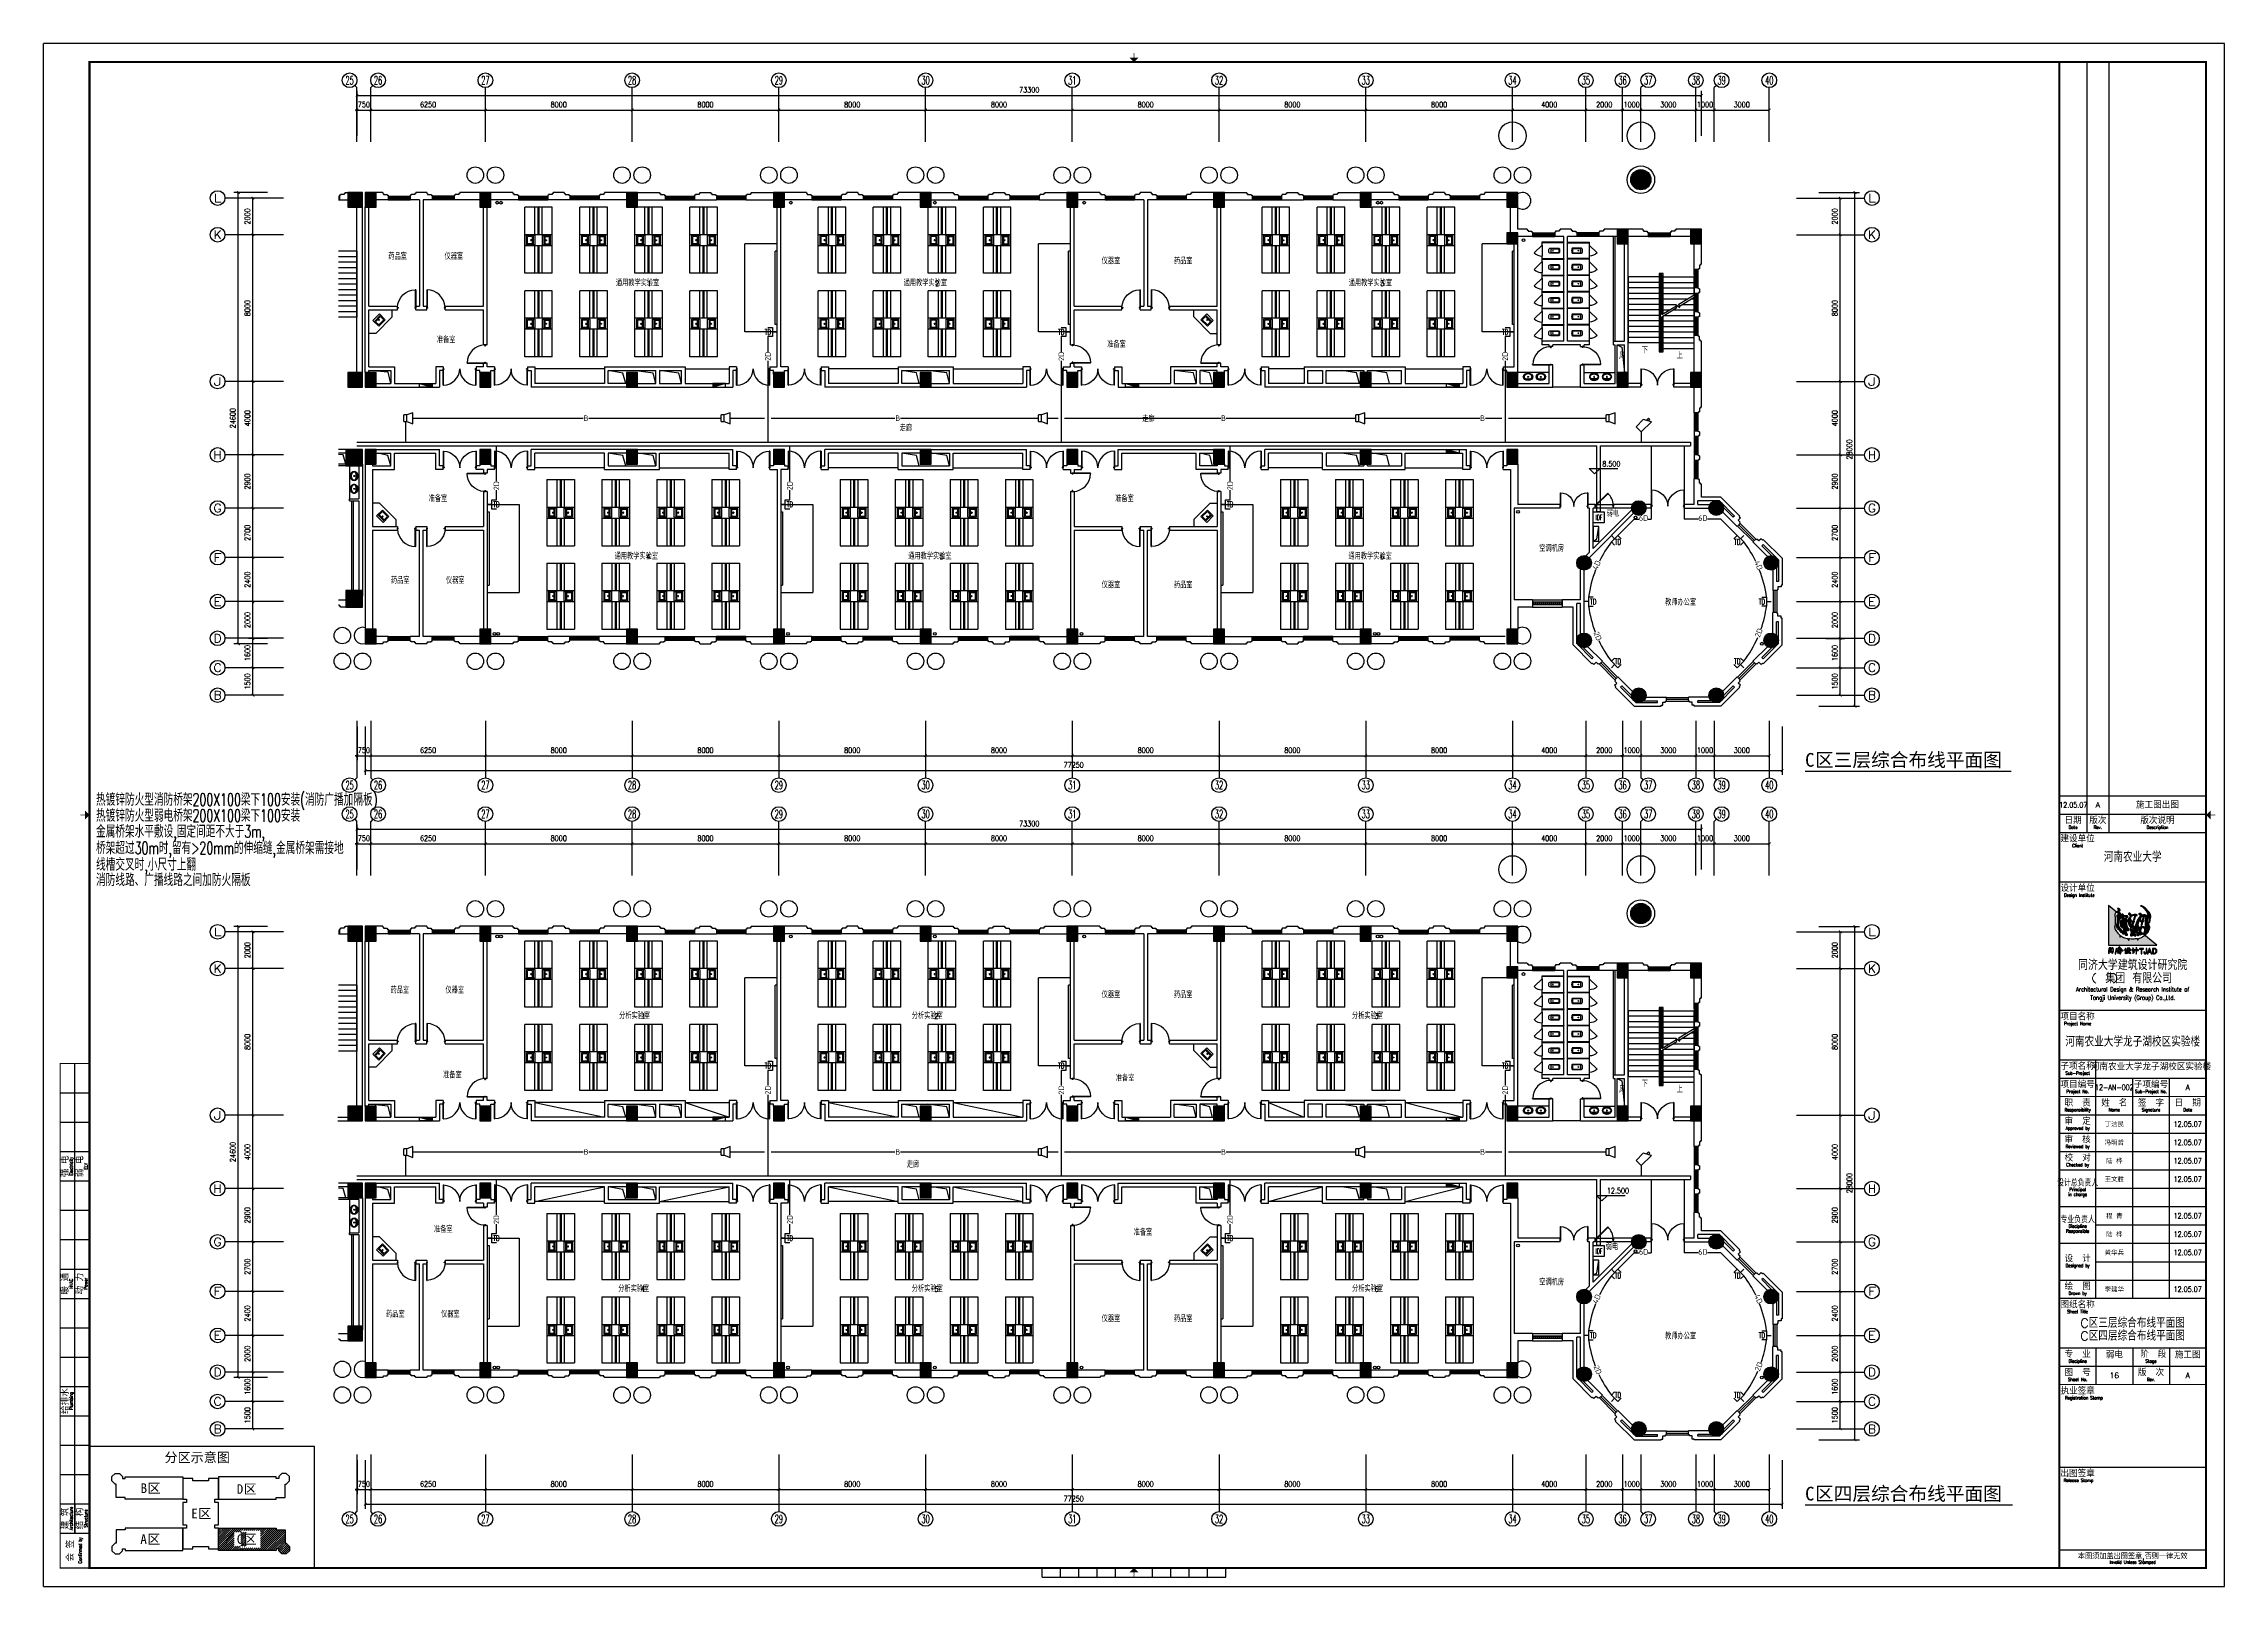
# Model space of a CAD drawing. Extents: x 190999 to 834799, y -200814 to 215286.
# Drawn here: x 428799 to 547699, y -12314 to 71786 of the extents above; entities that cross this region are included whole.
import ezdxf
from ezdxf.enums import TextEntityAlignment as Align

# ---------------------------------------------------------------- set-up
doc = ezdxf.new("R2010")
doc.units = 0
doc.header["$LTSCALE"] = 1000
doc.header["$MEASUREMENT"] = 0
for name, color, linetype in [('00-EQUIP', 3, 'Continuous'), ('00-SIG_TEXT', 7, 'Continuous'), ('00-WIRE-4', 6, 'Continuous'), ('A-卫生间', 250, 'Continuous'), ('A-墙线', 2, 'Continuous'), ('A-外包装修', 250, 'Continuous'), ('A-外窗', 145, 'Continuous'), ('A-家具', 250, 'Continuous'), ('A-门', 167, 'Continuous'), ('AXIS', 3, 'Continuous'), ('AXIS_TEXT', 7, 'Continuous'), ('COLUMN', 2, 'Continuous'), ('DIM_ELEV', 3, 'Continuous'), ('DIM_SYMB', 3, 'Continuous'), ('EQUIP', 3, 'Continuous'), ('EQUIP_消火栓', 6, 'Continuous'), ('PUB_HATCH', 250, 'Continuous'), ('PUB_TEXT', 7, 'Continuous'), ('STAIR', 5, 'Continuous'), ('WALL', 4, 'Continuous'), ('WINDOW', 7, 'Continuous'), ('图框', 189, 'Continuous'), ('房间名称', 7, 'Continuous'), ('桥架', 1, 'Continuous'), ('洞口线', 177, 'Continuous'), ('电井开洞', 6, 'Continuous'), ('雨水管', 3, 'Continuous')]:
    doc.layers.add(name, color=color, linetype=linetype)
doc.styles.add('-GBCBIGGBENOR', font='GBENOR.shx', dxfattribs={"bigfont": 'GBCBIG.shx'})
doc.styles.add('_COMPLEX', font='COMPLEX.shx', dxfattribs={"width": 0.5})
doc.styles.add('_TCH_AXIS', font='COMPLEX', dxfattribs={"bigfont": 'GBCBIG'})
doc.styles.add('_TCH_DIM', font='SIMPLEX', dxfattribs={"bigfont": 'GBCBIG'})
doc.styles.add('COMPLEX', font='COMPLEX')
doc.styles.add('DIM_FONT', font='SIMPLEX', dxfattribs={"width": 0.7, "bigfont": 'GBCBIG'})
doc.styles.add('HT', font='simhei.ttf')
doc.styles.add('HZTXT', font='tj-romans1.shx', dxfattribs={"width": 0.6, "bigfont": 'hztxt.shx'})
doc.styles.get("Standard").update_dxf_attribs({"font": 'simhei.ttf'})
doc.styles.add('TKZ1_tjhts.shx', font='tjromant.shx', dxfattribs={"bigfont": 'tjhts.shx'})
doc.styles.add('TKZ2_tjkts.shx', font='tjromant.shx', dxfattribs={"bigfont": 'tjkts.shx'})
doc.styles.add('zz-1', font='arial.ttf', dxfattribs={"width": 0.8})
doc.styles.add('车', font='simhei.ttf')
doc.dimstyles.new('DIMN', dxfattribs={"dimtxt": 300, "dimasz": 100, "dimexe": 250, "dimexo": 300, "dimgap": 150, "dimtad": 1, "dimdec": 0, "dimzin": 0, "dimdsep": 46, "dimtxsty": 'DIM_FONT', "dimblk": 'ARCHTICK', "dimcen": 0.09, "dimclrt": 7, "dimazin": 2, "dimtfac": 1, "dimtdec": 0, "dimtix": 1, "dimtmove": 2, "dimatfit": 3, "dimfxl": 0, "dimtolj": 1, "dimtzin": 0, "dimarcsym": 0})

# ---------------------------------------------------------------- blocks, each defined once
blk = doc.blocks.new('TJAD_TK_LOGO')
at = {"layer": '图框'}
for points in [[(0.309, 0.239, -0.055111), (0.298, 0.218, -0.399817), (0.289, 0.213, -0.15154), (0.281, 0.216, -0.301448), (0.281, 0.226, 0.010306), (0.289, 0.248, -0.01851), (0.216, 0.33, -0.103184), (0.157, 0.423, -0.120959), (0.156, 0.5, 0.063512), (0.168, 0.638, 0.024265), (0.163, 0.716, -0.039016), (0.159, 0.759, -0.148803), (0.167, 0.795, -0.063522), (0.19, 0.819, -0.021561), (0.199, 0.827), (0, 0.989), (0, 0.014), (1.2, 0.014), (0.901, 0.256, -0.02734), (0.87, 0.232, -0.056811), (0.802, 0.195, -0.043653), (0.743, 0.178, 0.070224), (0.74, 0.168, -0.155586), (0.734, 0.146, -0.268078), (0.715, 0.144, 0.046034), (0.714, 0.151, -0.10837), (0.716, 0.158, 0.067272), (0.719, 0.172, 0.007869), (0.606, 0.171, -0.018474), (0.519, 0.174, 0.089356), (0.513, 0.16, -0.084297), (0.509, 0.144, -0.378712), (0.498, 0.137, -0.129516), (0.487, 0.142, 0.010082), (0.489, 0.148, -0.06366), (0.493, 0.159, -0.047427), (0.496, 0.17, 0.412458), (0.493, 0.175, 0.04646), (0.459, 0.179, -0.083304), (0.398, 0.192, -0.056916)], [(0.278, 0.851, 0.150805), (0.286, 0.87, 0.118181), (0.284, 0.888, 0.061251), (0.278, 0.901, 0.110829), (0.266, 0.912, 0.065976), (0.248, 0.919, 0.129921), (0.229, 0.92, 0.40681), (0.226, 0.916, 0.07663), (0.23, 0.907, -0.019502), (0.237, 0.896, -0.085799), (0.241, 0.884, -0.150999), (0.235, 0.858, -0.086307), (0.225, 0.846, -0.019332), (0.206, 0.833, 0.015742), (0.199, 0.827), (0.264, 0.775, -0.014783), (0.267, 0.774, -0.092021), (0.285, 0.767, -0.021612), (0.299, 0.758, 0.020501), (0.302, 0.757, -0.138406), (0.302, 0.756, -0.004327), (0.304, 0.756, 0.041521), (0.307, 0.755, 0.017006), (0.309, 0.756, 0.175362), (0.313, 0.76, 0.115175), (0.313, 0.77, 0.133458), (0.302, 0.795, 0.090138), (0.282, 0.811, 0.068529), (0.267, 0.817, -0.013934), (0.257, 0.819, -0.201719), (0.25, 0.824, -0.378426), (0.25, 0.831, -0.084166), (0.26, 0.837, 0.070184)], [(0.264, 0.775, 0.064867), (0.248, 0.774, 0.116531), (0.226, 0.765, 0.208218), (0.216, 0.75, 0.02194), (0.216, 0.741, -0.003556), (0.223, 0.64, -0.008585), (0.225, 0.606, -0.036626), (0.224, 0.587, -0.030322), (0.219, 0.565, 0.008639), (0.208, 0.528, 0.029199), (0.201, 0.493, 0.047639), (0.199, 0.469, 0.083135), (0.203, 0.45, 0.077424), (0.222, 0.419, 0.095524), (0.251, 0.392, 0.133345), (0.255, 0.391, 0.037671), (0.266, 0.395, -0.074764), (0.289, 0.401, -0.017227), (0.311, 0.402, 0.103318), (0.324, 0.403, 0.529251), (0.324, 0.406, 0.058891), (0.31, 0.414, -0.106556), (0.272, 0.441, -0.157893), (0.244, 0.5, -0.090292), (0.241, 0.541, -0.061166), (0.257, 0.612, -0.11155), (0.27, 0.637, -0.016825), (0.293, 0.661, -0.002917), (0.333, 0.697, 0.013927), (0.345, 0.708)], [(0.474, 0.731, 0.018572), (0.473, 0.731), (0.473, 0.732, 0.06936), (0.47, 0.733, 0.047212), (0.46, 0.735, 0.024282), (0.443, 0.735, -0.000753), (0.412, 0.735, -0.013374), (0.392, 0.736, -0.164458), (0.382, 0.74, -0.15617), (0.376, 0.751, 0.064833), (0.371, 0.765, 0.17195), (0.36, 0.774, 0.077232), (0.348, 0.779, 0.099365), (0.341, 0.778, 0.128164), (0.335, 0.776, 0.199677), (0.331, 0.766, 0.156287), (0.335, 0.754, 0.086381), (0.343, 0.746, 0.029794), (0.351, 0.742, -0.218512), (0.359, 0.734, -0.050196), (0.36, 0.726, -0.223734), (0.356, 0.72, -0.013892), (0.345, 0.708), (0.359, 0.697, -0.00619), (0.387, 0.712, -0.093205), (0.434, 0.721, -0.103421), (0.439, 0.72, -0.384925), (0.441, 0.717, -0.045853), (0.438, 0.703, -0.014561), (0.423, 0.658, 0.006316), (0.419, 0.648), (0.432, 0.637, -0.003465), (0.435, 0.644, -0.002724), (0.456, 0.704, -0.338072), (0.461, 0.707, 0.005218), (0.473, 0.707, 0.309415), (0.476, 0.708, 0.132077), (0.479, 0.71, 0.147744), (0.481, 0.715, 0.135646), (0.481, 0.723, 0.18433)], [(0.756, 0.375, 0.010654), (0.758, 0.371, 0.091005), (0.765, 0.363, 0.311976), (0.77, 0.363)]]:
    blk.add_hatch(color=256, dxfattribs=at).paths.add_polyline_path(points)
h = blk.add_hatch(color=256, dxfattribs=at)
h.paths.add_polyline_path([(0.393, 0.563, -0.011586), (0.397, 0.579, 0.253288), (0.396, 0.579, 0.095247), (0.388, 0.58, -0.0106), (0.376, 0.58, -0.133876), (0.361, 0.583, -0.082431), (0.345, 0.596, -0.01622), (0.332, 0.612, 0.042319), (0.324, 0.621, 0.140851), (0.317, 0.624, 0.145933), (0.308, 0.622, 0.038492), (0.302, 0.618), (0.302, 0.618, 0.000616), (0.3, 0.616, 0.032553), (0.298, 0.615, 0.095329), (0.294, 0.61, 0.096767), (0.291, 0.597, -0.001525), (0.288, 0.574, 0.034244), (0.285, 0.552, 0.085899), (0.292, 0.504, 0.097395), (0.314, 0.467, 0.083463), (0.339, 0.445, 0.098864), (0.352, 0.441, 0.30663), (0.356, 0.443, 0.075685), (0.361, 0.453, 0.009946), (0.371, 0.491, -0.023424), (0.378, 0.51, 0.034776)])
h.paths.add_polyline_path([(0.333, 0.372, 0.321528), (0.33, 0.377, 0.021484), (0.291, 0.382, 0.022843), (0.282, 0.382, 0.102534), (0.276, 0.381, 0.130045), (0.272, 0.378, 0.267367), (0.271, 0.374, -0.005872), (0.276, 0.364, 0.058515), (0.28, 0.355, 0.081344), (0.295, 0.338, 0.099387), (0.309, 0.33, 0.035917), (0.315, 0.328, 0.245908), (0.318, 0.33, 0.105203), (0.327, 0.349, -0.034055), (0.332, 0.365, 0.056891)])
h.paths.add_polyline_path([(0.431, 0.34, 0.245812), (0.436, 0.359, 0.065072), (0.425, 0.393, 0.134826), (0.425, 0.393, -0.114996), (0.425, 0.394, 0.061748), (0.418, 0.405, 0.16919), (0.41, 0.409, 0.009694), (0.393, 0.411, 0.017654), (0.382, 0.412, 0.044621), (0.374, 0.411, 0.15913), (0.368, 0.408, 0.263058), (0.367, 0.404, 0.037983), (0.375, 0.384, -0.091013), (0.378, 0.375, -0.183458), (0.376, 0.37, -0.186991), (0.37, 0.367, -0.076588), (0.364, 0.367, 0.012233), (0.357, 0.368, 0.175338), (0.353, 0.367, 0.023216), (0.34, 0.33, 0.04069), (0.336, 0.312, 0.28537), (0.339, 0.306, 0.048651), (0.347, 0.302, -0.083296), (0.359, 0.295, 0.044689), (0.367, 0.289, 0.196761), (0.378, 0.288, 0.127879), (0.395, 0.298, 0.050671)])
h.paths.add_polyline_path([(0.463, 0.285, 0.013244), (0.461, 0.293, 0.042352), (0.454, 0.311, 0.086452), (0.451, 0.314, 0.181931), (0.447, 0.314, 0.105167), (0.437, 0.307, 0.063777), (0.422, 0.289, 0.079039), (0.415, 0.273, 0.295118), (0.417, 0.263, 0.12746), (0.426, 0.259, 0.051219), (0.438, 0.258, -0.006938), (0.459, 0.255, 0.101871), (0.472, 0.256, 0.282022), (0.475, 0.26, 0.127329), (0.473, 0.266), (0.473, 0.266, -0.004335)])
h.paths.add_polyline_path([(0.658, 0.308, -0.058552), (0.645, 0.335, -0.043685), (0.641, 0.359, 0.088622), (0.637, 0.372, 0.151789), (0.622, 0.385, -0.046532), (0.606, 0.394, 0.04555), (0.599, 0.398, 0.043142), (0.597, 0.399), (0.597, 0.399, 0.251715), (0.586, 0.396, 0.137334), (0.576, 0.371, -0.022108), (0.571, 0.349, 0.025269), (0.557, 0.305, -0.028381), (0.55, 0.284, 0.095667), (0.544, 0.258, 0.266705), (0.554, 0.241, 0.133638), (0.581, 0.24, 0.117773), (0.634, 0.259, 0.081266), (0.66, 0.285, 0.080524), (0.663, 0.292), (0.663, 0.292), (0.664, 0.292), (0.664, 0.295), (0.663, 0.295, 0.059624)])
h.paths.add_polyline_path([(0.568, 0.406, 0.121011), (0.564, 0.41, 0.051248), (0.55, 0.42, 0.077555), (0.545, 0.422, 0.238499), (0.542, 0.421, 0.167798), (0.541, 0.418, 0.09655), (0.541, 0.4, -0.014406), (0.543, 0.392, -0.00033), (0.545, 0.375, 0.1059), (0.551, 0.357, 0.313865), (0.556, 0.357, 0.231713), (0.56, 0.364, 0.026659), (0.564, 0.385, -0.007425), (0.568, 0.4, 0.16995)])
h.paths.add_polyline_path([(0.679, 0.25, 0.082015), (0.68, 0.258, 0.360369), (0.675, 0.264, 0.094324), (0.668, 0.263, 0.109868), (0.666, 0.263, -0.017853), (0.664, 0.262), (0.663, 0.262, 0.095638), (0.652, 0.251, 0.069381), (0.647, 0.242, 0.391778), (0.649, 0.238, 0.16265), (0.658, 0.237, 0.029698), (0.663, 0.239), (0.664, 0.239, 0.027865), (0.674, 0.243, 0.232972)])
h.paths.add_polyline_path([(0.765, 0.309, -0.00792), (0.766, 0.312, -0.04061), (0.767, 0.316, 0.057732), (0.769, 0.323, 0.231089), (0.766, 0.331, 0.223752), (0.755, 0.33, 0.032861), (0.734, 0.315, -0.012035), (0.716, 0.303, 0.160241), (0.7, 0.287, 0.160304), (0.7, 0.267, 0.221951), (0.709, 0.256, 0.080228), (0.726, 0.248, 0.124433), (0.741, 0.247, 0.177577), (0.748, 0.255, 0.06059), (0.758, 0.283, -0.013372)])
h = blk.add_hatch(color=256, dxfattribs=at)
h.paths.add_polyline_path([(0.419, 0.648), (0.359, 0.697, 0.122439), (0.344, 0.679, 0.077208), (0.338, 0.662, 0.221374), (0.343, 0.64, -0.044103), (0.353, 0.625, 0.092474), (0.367, 0.606, 0.149827), (0.383, 0.599, 0.078107), (0.401, 0.6, 0.300992), (0.408, 0.607, 0.003448), (0.412, 0.624, -0.014936)])
h.paths.add_polyline_path([(0.448, 0.531, -0.118411), (0.466, 0.61), (0.432, 0.637, 0.013731), (0.424, 0.609, 0.354128), (0.426, 0.607, 0.149403), (0.425, 0.606, -0.033756), (0.429, 0.605, -0.301225), (0.432, 0.602, -0.067966), (0.431, 0.585, -0.155357), (0.425, 0.583, -0.0383), (0.418, 0.581, 0.394404), (0.414, 0.577, -0.002997), (0.393, 0.506, 0.027314), (0.376, 0.437, 0.262389), (0.377, 0.431, 0.054171), (0.409, 0.43, -0.120269), (0.432, 0.428, -0.238212), (0.445, 0.415, -0.030328), (0.452, 0.384, 0.177342), (0.459, 0.369, 0.189169), (0.473, 0.367, 0.024901), (0.494, 0.37, 0.43233), (0.503, 0.381, 0.054023), (0.499, 0.406, 0.072563), (0.493, 0.423, -0.024272), (0.473, 0.455, -0.09052)])
h.paths.add_polyline_path([(0.591, 0.509), (0.494, 0.587, 0.02545), (0.492, 0.572, 0.128799), (0.501, 0.52, 0.044216), (0.522, 0.484, 0.076323), (0.548, 0.46, 0.034366), (0.562, 0.452, 0.076032), (0.572, 0.449, 0.341488), (0.575, 0.451, 0.069217), (0.584, 0.479, 0.009229)])
h.paths.add_polyline_path([(0.606, 0.496, 0.003269), (0.602, 0.481, 0.051211), (0.597, 0.445, 0.204101), (0.599, 0.435, -0.011598), (0.623, 0.42, -0.044991), (0.66, 0.394, -0.200983), (0.669, 0.38, -0.006426), (0.679, 0.338, 0.079721), (0.687, 0.311, 0.326464), (0.691, 0.309, 0.087838), (0.695, 0.311, 0.087656), (0.715, 0.332, 0.286319), (0.72, 0.36, 0.076349), (0.701, 0.389, -0.160397), (0.676, 0.44), (0.676, 0.44)])
h.paths.add_polyline_path([(0.852, 0.297), (0.79, 0.347, 0.007087), (0.777, 0.301, 0.070922), (0.774, 0.275, 0.248353), (0.779, 0.265, 0.199635), (0.795, 0.268, -0.006886), (0.813, 0.275, 0.05678), (0.847, 0.293, 0.006803)])
h = blk.add_hatch(color=256, dxfattribs=at)
h.paths.add_polyline_path([(0.712, 0.755, 0.083086), (0.708, 0.761, 0.127732), (0.701, 0.764, 0.060999), (0.673, 0.768, 0.050289), (0.649, 0.769, 0.061315), (0.626, 0.765, -0.058239), (0.605, 0.759, -0.023274), (0.577, 0.756, -0.318074), (0.565, 0.762, -0.012807), (0.546, 0.787, 0.176594), (0.527, 0.801, 0.141446), (0.512, 0.802, 0.254042), (0.501, 0.793, 0.094349), (0.5, 0.777, 0.272202), (0.507, 0.767, 0.06938), (0.523, 0.763, -0.099001), (0.54, 0.758, -0.173209), (0.549, 0.747, -0.244282), (0.547, 0.738, -0.042049), (0.531, 0.716, 0.019533), (0.504, 0.683, 0.074328), (0.489, 0.659, -0.003717), (0.466, 0.61), (0.494, 0.587, -0.03259), (0.498, 0.607, -0.114709), (0.504, 0.617), (0.507, 0.619), (0.509, 0.62), (0.512, 0.62), (0.514, 0.619), (0.523, 0.614), (0.529, 0.609), (0.548, 0.592), (0.554, 0.586), (0.555, 0.586, 0.137325), (0.563, 0.582, 0.052206), (0.581, 0.58, -0.039081), (0.596, 0.578, -0.061234), (0.6, 0.577, -0.389955), (0.602, 0.574, -0.015439), (0.601, 0.566, -0.009793), (0.592, 0.514, -0.001555), (0.591, 0.509), (0.606, 0.496, -0.005675), (0.613, 0.522, 0.021764), (0.624, 0.57, -0.037231), (0.627, 0.579, -0.166808), (0.63, 0.581, 0.014415), (0.637, 0.584, 0.232872), (0.642, 0.591, 0.087887), (0.641, 0.601, 0.002273), (0.638, 0.615, -0.178357), (0.638, 0.619, -0.001216), (0.651, 0.66, -0.011476), (0.664, 0.699, -0.017032), (0.676, 0.729, -0.192629), (0.689, 0.74, -0.05264), (0.702, 0.745, 0.121865), (0.712, 0.748, 0.384919)])
h.paths.add_polyline_path([(0.597, 0.737, -0.021509), (0.628, 0.747, -0.053885), (0.638, 0.749, -0.363115), (0.652, 0.741, -0.093078), (0.646, 0.705, 0.023125), (0.622, 0.626, -0.067346), (0.613, 0.603, -0.278742), (0.606, 0.6, -0.067064), (0.586, 0.602, -0.223721), (0.563, 0.619, -0.070697), (0.543, 0.661, -0.171192), (0.544, 0.69, -0.090372), (0.564, 0.717, -0.097027)], flags=16)
h = blk.add_hatch(color=256, dxfattribs=at)
h.paths.add_polyline_path([(0.982, 0.688, -0.266995), (0.988, 0.691, -0.078548), (0.994, 0.689, -0.061401), (1.001, 0.685, -0.140506), (1.007, 0.676, -0.075077), (1.01, 0.653, -0.023792), (1.008, 0.62, 0.028581), (1.007, 0.585, 0.083513), (1.009, 0.572, 0.556873), (1.014, 0.571, 0.099876), (1.028, 0.596, 0.058859), (1.035, 0.633, 0.00868), (1.036, 0.66, -0.055868), (1.045, 0.71, 0.012909), (1.049, 0.719, 0.07627), (1.048, 0.734, 0.168287), (0.983, 0.856, 0.045812), (0.89, 0.946, 0.082299), (0.824, 0.983, 0.045024), (0.802, 0.988, 0.184323), (0.796, 0.987, 0.401214), (0.797, 0.985, 0.073894), (0.803, 0.98, 0.009968), (0.828, 0.967, -0.045085), (0.849, 0.953, -0.042435), (0.89, 0.913, -0.014659), (0.933, 0.859, -0.075958), (0.979, 0.767, 0.183281), (0.919, 0.704, 0.093166), (0.905, 0.577, 0.002645), (0.905, 0.539), (0.95, 0.539, -0.021718), (0.951, 0.561, -0.060902), (0.951, 0.563, -0.750169), (0.953, 0.563, -0.062141), (0.956, 0.558, -0.02804), (0.962, 0.541, -0.001207), (0.963, 0.539), (0.999, 0.539), (0.998, 0.542), (0.986, 0.581, -0.042759), (0.971, 0.648, -0.166183), (0.976, 0.68, -0.02967)])
h.paths.add_polyline_path([(0.921, 0.747, 0.337691), (0.922, 0.75, 0.234051), (0.918, 0.756, 0.085029), (0.898, 0.762, 0.109404), (0.867, 0.76, 0.027051), (0.842, 0.75, 0.096966), (0.82, 0.779, 0.147389), (0.788, 0.798, 0.110178), (0.765, 0.798, 0.193659), (0.754, 0.789, 0.105864), (0.751, 0.781, 0.322715), (0.756, 0.77, 0.090222), (0.775, 0.763, 0.021428), (0.79, 0.76, -0.062248), (0.802, 0.756, -0.0489), (0.814, 0.75, 0.061445), (0.828, 0.743, 0.045204), (0.773, 0.709, 0.105153), (0.746, 0.68, 0.017534), (0.699, 0.593, 0.04727), (0.677, 0.539), (0.731, 0.539, -0.016538), (0.733, 0.546, -0.06987), (0.755, 0.615, -0.55525), (0.762, 0.616, 0.087068), (0.773, 0.608, 0.000587), (0.779, 0.605, 0.051645), (0.781, 0.604, 0.002312), (0.798, 0.592, 0.1078), (0.815, 0.585, 0.06971), (0.83, 0.588, -0.002349), (0.824, 0.554, -0.014725), (0.822, 0.539), (0.839, 0.539, -0.003665), (0.842, 0.55, -0.003176), (0.85, 0.584, -0.214328), (0.855, 0.589, 0.079005), (0.864, 0.594, 0.136284), (0.869, 0.604, 0.042038), (0.87, 0.61, 0.121208), (0.869, 0.615, 0.033156), (0.864, 0.622, -0.089896), (0.861, 0.627, -0.153361), (0.862, 0.632, -0.00558), (0.876, 0.678, -0.02004), (0.892, 0.724, -0.10938), (0.9, 0.737, 0.024126), (0.911, 0.741, 0.094696)])
h.paths.add_polyline_path([(0.871, 0.737, -0.143663), (0.867, 0.714, 0.018808), (0.849, 0.654, -0.117601), (0.837, 0.612, -0.229986), (0.819, 0.61, -0.2857), (0.79, 0.639, -0.267121), (0.803, 0.697, -0.053371), (0.832, 0.724, -0.07094), (0.861, 0.743, -0.49062)], flags=16)
h = blk.add_hatch(color=256, dxfattribs=at)
h.paths.add_polyline_path([(0.952, 0.5, -0.00262), (0.951, 0.526, -0.01182), (0.95, 0.539), (0.905, 0.539, 0.006126), (0.905, 0.449, 0.002492), (0.906, 0.412, 0.048247), (0.887, 0.46, 0.065909), (0.883, 0.465, 0.224936), (0.877, 0.467, 0.038284), (0.864, 0.466, -0.06616), (0.83, 0.465, -0.485088), (0.827, 0.467, -0.101913), (0.828, 0.487, -0.016956), (0.839, 0.539), (0.822, 0.539, -0.017973), (0.817, 0.52, -0.010562), (0.81, 0.476, -0.208845), (0.803, 0.461, -0.11949), (0.791, 0.457, -0.131776), (0.748, 0.465, -0.127624), (0.732, 0.488, -0.118385), (0.731, 0.539), (0.677, 0.539, 0.005191), (0.675, 0.533, 0.105733), (0.676, 0.44), (0.718, 0.405), (0.745, 0.405, -0.078177), (0.747, 0.414, -0.129583), (0.758, 0.426, -0.224047), (0.779, 0.429, -0.071036), (0.78, 0.429, 0.101063), (0.781, 0.428, -0.019588), (0.783, 0.428, -0.023828), (0.784, 0.427, -0.322257), (0.79, 0.416, -0.013384), (0.788, 0.405), (0.804, 0.405, -0.014271), (0.808, 0.414, -0.194353), (0.821, 0.43, -0.094044), (0.855, 0.439, -0.035175), (0.871, 0.44, -0.177154), (0.88, 0.432, -0.054292), (0.893, 0.405), (0.948, 0.405, 0.016129), (0.951, 0.417, 0.043741), (0.953, 0.46, 0.012835)])
h.paths.add_polyline_path([(1.021, 0.458), (1.011, 0.5), (0.999, 0.539), (0.963, 0.539, -0.013434), (0.968, 0.518, -0.01242), (0.972, 0.498, -0.017255), (0.974, 0.479, -0.024091), (0.974, 0.433, -0.03797), (0.971, 0.405), (1.012, 0.405, 0.01383), (1.019, 0.427, 0.116879)])
h.paths.add_polyline_path([(0.967, 0.319, 0.068823), (0.992, 0.356, 0.031999), (1.012, 0.405), (0.971, 0.405, -0.002893), (0.971, 0.403, -0.072675), (0.96, 0.375, -0.038888), (0.948, 0.355, -0.02059), (0.929, 0.332, -0.114728), (0.923, 0.326, -0.052839), (0.914, 0.32), (0.911, 0.319), (0.909, 0.319), (0.909, 0.322), (0.914, 0.334), (0.918, 0.341), (0.933, 0.363), (0.941, 0.383), (0.941, 0.384, 0.030329), (0.948, 0.405), (0.893, 0.405, -0.019139), (0.897, 0.395, -0.131139), (0.901, 0.371, -0.068706), (0.888, 0.337, -0.106182), (0.87, 0.312, -0.027075), (0.852, 0.297), (0.901, 0.256, 0.015633), (0.918, 0.272, -0.009266)])
h = blk.add_hatch(color=256, dxfattribs=at)
h.paths.add_polyline_path([(0.798, 0.379, -0.041396), (0.804, 0.405), (0.788, 0.405, -0.011453), (0.786, 0.396, -0.01007), (0.783, 0.379, -0.034546), (0.778, 0.371, -0.087737), (0.77, 0.363), (0.79, 0.347), (0.79, 0.347, 0.020125)])
h.paths.add_polyline_path([(0.745, 0.405), (0.718, 0.405), (0.756, 0.375, -0.051476), (0.747, 0.393, -0.099669)])
h = blk.add_hatch(color=256, dxfattribs=at)
h.paths.add_polyline_path([(0.109, -0.055, 0.215782), (0.096, -0.053, 0.067417), (0.088, -0.057, -0.168397), (0.072, -0.061, -0.018722), (0.056, -0.059, 0.069135), (0.037, -0.058, -0.211583), (0.032, -0.057, 0.012327), (0.027, -0.054, 0.18165), (0.023, -0.055, 0.234564), (0.014, -0.061, 0.06939), (0.009, -0.077, 0.040114), (0.004, -0.126, 0.00862), (0.004, -0.151, 0.034302), (0.003, -0.186, 0.240525), (0.011, -0.199, 0.151405), (0.014, -0.2, 0.254247), (0.016, -0.192, 0.038225), (0.017, -0.166, -0.061608), (0.019, -0.146, 0.026815), (0.022, -0.113, -0.054652), (0.026, -0.093, -0.028262), (0.029, -0.084, -0.253686), (0.038, -0.079, 0.007206), (0.049, -0.078, -0.006599), (0.073, -0.075, 0.009999), (0.084, -0.072, -0.062381), (0.093, -0.073, -0.15567), (0.099, -0.077, -0.051163), (0.105, -0.085, -0.102101), (0.107, -0.091, -0.03095), (0.107, -0.129, 0.010088), (0.107, -0.15, -0.131285), (0.104, -0.163, -0.019629), (0.101, -0.168, -0.485137), (0.096, -0.17, 0.001583), (0.093, -0.168, 0.165296), (0.088, -0.17, 0.24859), (0.085, -0.178, 0.066176), (0.088, -0.189, 0.038595), (0.091, -0.194, 0.378365), (0.095, -0.196, 0.077759), (0.104, -0.183, 0.016012), (0.112, -0.17, 0.054651), (0.118, -0.155, 0.087206), (0.123, -0.112, 0.064902), (0.117, -0.068, 0.144064)])
h.paths.add_polyline_path([(0.063, -0.093), (0.056, -0.093), (0.053, -0.094), (0.049, -0.096), (0.047, -0.097), (0.046, -0.1, 0.333571), (0.046, -0.104, 0.045952), (0.052, -0.107, 0.064784), (0.062, -0.109, 0.210865), (0.068, -0.107, 0.127927), (0.071, -0.102, 0.211886), (0.07, -0.096, 0.12013), (0.067, -0.094)], flags=17)
h.paths.add_polyline_path([(0.058, -0.146, -0.039434), (0.061, -0.152, 0.054133), (0.064, -0.158, 0.123184), (0.08, -0.15, 0.140353), (0.084, -0.143, 0.284617), (0.083, -0.139, -0.012464), (0.076, -0.135, 0.016141), (0.064, -0.126, -0.029736), (0.041, -0.127, -0.149024), (0.037, -0.13, 0.190304), (0.034, -0.134, 0.089845), (0.033, -0.143, 0.171078), (0.041, -0.157, 0.249801), (0.05, -0.159, 0.378768), (0.055, -0.153, 0.031236), (0.054, -0.146), (0.056, -0.144)], flags=17)
h.paths.add_polyline_path([(0.194, -0.081, -0.130766), (0.193, -0.083, -0.049), (0.189, -0.09, 0.175351), (0.187, -0.096, 0.389375), (0.189, -0.097, 0.146359), (0.197, -0.094, 0.079034), (0.202, -0.089, 0.101244), (0.205, -0.084, 0.132531), (0.205, -0.077, 0.067751), (0.203, -0.072, 0.050259), (0.2, -0.068, 0.454265), (0.198, -0.068, 0.06765), (0.196, -0.073, 0.007561)])
h.paths.add_polyline_path([(0.189, -0.104, 0.313541), (0.186, -0.1, 0.335576), (0.183, -0.102, 0.015792), (0.178, -0.135, -0.057755), (0.171, -0.161, 0.000363), (0.163, -0.186, 0.094511), (0.167, -0.207, 0.230423), (0.17, -0.211, 0.369117), (0.176, -0.206, 0.039319), (0.18, -0.185, -0.109188), (0.189, -0.149, 0.00425), (0.191, -0.143, 0.032369), (0.189, -0.118, -0.025515)])
h.paths.add_polyline_path([(0.251, -0.045, 0.093827), (0.236, -0.063, 0.302072), (0.237, -0.068, 0.296548), (0.244, -0.068, 0.04254), (0.259, -0.06, -0.129019), (0.275, -0.057, -0.117204), (0.279, -0.058, -0.328405), (0.279, -0.061, -0.051459), (0.27, -0.072, 0.085646), (0.26, -0.09, 0.031903), (0.26, -0.093, -0.315533), (0.256, -0.098, -0.134544), (0.251, -0.099, -0.408117), (0.248, -0.096, 0.035639), (0.244, -0.085, 0.084333), (0.242, -0.081, 0.358627), (0.239, -0.08, 0.227473), (0.233, -0.092, 0.148882), (0.235, -0.099, -0.254787), (0.236, -0.106, -0.110418), (0.229, -0.113, -0.032156), (0.217, -0.121, 0.122106), (0.21, -0.128, 0.074479), (0.204, -0.144, 0.233421), (0.206, -0.152, 0.316166), (0.217, -0.152, 0.122903), (0.231, -0.14, 0.056501), (0.241, -0.125, -0.025506), (0.247, -0.11, -0.174643), (0.26, -0.101, 0.004602), (0.266, -0.098, -0.251477), (0.264, -0.107, -0.130218), (0.259, -0.112, 0.16089), (0.254, -0.116, 0.172735), (0.253, -0.123, 0.448793), (0.261, -0.125, 0.141971), (0.272, -0.109, 0.057248), (0.276, -0.094, -0.334885), (0.284, -0.087, -0.076773), (0.288, -0.087, -0.545841), (0.289, -0.089, -0.008092), (0.289, -0.104, 0.139136), (0.295, -0.124, 0.144746), (0.301, -0.128, 0.355116), (0.304, -0.126, 0.046986), (0.306, -0.118, 0.052614), (0.307, -0.115, 0.237681), (0.306, -0.113, 0.025436), (0.302, -0.111, -0.354836), (0.298, -0.107, -0.049448), (0.297, -0.093, -0.035628), (0.297, -0.088, -0.387964), (0.3, -0.084, -0.009611), (0.307, -0.081, 0.187317), (0.311, -0.078, 0.232403), (0.311, -0.072, 0.143525), (0.31, -0.072, 0.022411), (0.288, -0.082, -0.00319), (0.28, -0.086, -0.206179), (0.276, -0.086, -0.165764), (0.274, -0.084, -0.217969), (0.274, -0.08, -0.110096), (0.284, -0.068, -0.031862), (0.296, -0.059, 0.078929), (0.299, -0.057, 0.264707), (0.3, -0.055, 0.034215), (0.298, -0.052, 0.174735), (0.296, -0.052, 0.001752), (0.292, -0.052, -0.177458), (0.287, -0.05, -0.140307), (0.283, -0.047, -0.275752), (0.284, -0.041, 0.167681), (0.285, -0.035, 0.301407), (0.279, -0.03, 0.08311), (0.273, -0.03, 0.130737)])
h.paths.add_polyline_path([(0.327, -0.118, 0.027579), (0.343, -0.127, 0.154526), (0.354, -0.127, 0.082415), (0.363, -0.125, 0.312986), (0.363, -0.119, 0.221824), (0.36, -0.116, 0.031656), (0.355, -0.116, -0.00721), (0.342, -0.112, -0.071904), (0.327, -0.106, -0.267193), (0.324, -0.1, -0.023267), (0.328, -0.092, 0.395574), (0.325, -0.085, 0.188464), (0.317, -0.087, 0.051998), (0.311, -0.09, 0.108508), (0.306, -0.097, 0.200123), (0.304, -0.104, 0.191616), (0.308, -0.109, -0.01282)])
h.paths.add_polyline_path([(0.306, -0.135, 0.188222), (0.299, -0.134, 0.20573), (0.291, -0.139, 0.018376), (0.285, -0.149, -0.117409), (0.277, -0.159, -0.060927), (0.277, -0.146, 0.215117), (0.274, -0.142, 0.470033), (0.27, -0.143, -0.045545), (0.262, -0.149, -0.074224), (0.255, -0.151, -0.568137), (0.252, -0.149, -0.07678), (0.253, -0.144, 0.100197), (0.253, -0.135, 0.387299), (0.25, -0.133, 0.118665), (0.248, -0.134, 0.185429), (0.241, -0.147, -0.018374), (0.239, -0.158, 0.026924), (0.236, -0.169, -0.013447), (0.235, -0.18, 0.097057), (0.236, -0.192, 0.277047), (0.24, -0.195, 0.192921), (0.243, -0.193, 0.125735), (0.246, -0.18, -0.084178), (0.249, -0.165, -0.292454), (0.257, -0.16, -0.427415), (0.263, -0.166, -0.039723), (0.262, -0.177, 0.744354), (0.267, -0.179, 0.173973), (0.275, -0.172, -0.079593), (0.283, -0.162, 0.037997), (0.292, -0.152, -0.536451), (0.3, -0.152, -0.220641), (0.303, -0.166, -0.033334), (0.3, -0.178, -0.02197), (0.292, -0.196, -0.036413), (0.288, -0.204, 0.059035), (0.288, -0.205, 0.221247), (0.289, -0.208, 0.229092), (0.291, -0.208, 0.104052), (0.294, -0.206, 0.039622), (0.303, -0.189, 0.031663), (0.312, -0.173, 0.083922), (0.315, -0.156, 0.095464), (0.311, -0.142, 0.118136)])
h.paths.add_polyline_path([(0.429, -0.094), (0.441, -0.085, 0.028783), (0.422, -0.063), (0.41, -0.071, -0.06685)])
h.paths.add_polyline_path([(0.421, -0.105), (0.402, -0.104), (0.397, -0.104), (0.395, -0.104), (0.395, -0.118), (0.401, -0.118), (0.409, -0.117), (0.416, -0.117), (0.416, -0.171, -0.223037), (0.41, -0.183, -0.003297), (0.409, -0.184), (0.42, -0.194, 0.201777), (0.422, -0.192, -0.033526), (0.454, -0.166, -0.02738), (0.447, -0.153, -0.067274), (0.43, -0.17, -0.004515), (0.43, -0.112, -0.051491), (0.431, -0.104)])
h.paths.add_polyline_path([(0.468, -0.078), (0.468, -0.091, -0.202539), (0.461, -0.102, -0.066868), (0.447, -0.111, -0.101276), (0.461, -0.119, 0.145344), (0.479, -0.102, 0.140249), (0.482, -0.075, -0.003162), (0.512, -0.075, -0.016144), (0.511, -0.091, 0.052901), (0.512, -0.109, 0.214665), (0.515, -0.112, 0.093296), (0.515, -0.112, 0.137117), (0.524, -0.113, 0.000424), (0.537, -0.112, 0.022294), (0.552, -0.111), (0.554, -0.095), (0.55, -0.096), (0.546, -0.097), (0.542, -0.098), (0.536, -0.099), (0.532, -0.1), (0.527, -0.099), (0.526, -0.096), (0.527, -0.081), (0.528, -0.063), (0.521, -0.063), (0.511, -0.063), (0.498, -0.063), (0.486, -0.063), (0.477, -0.063), (0.467, -0.063)])
h.paths.add_polyline_path([(0.506, -0.122, -0.002263), (0.465, -0.122, -0.028919), (0.449, -0.121), (0.449, -0.135), (0.457, -0.134), (0.467, -0.133, -0.001197), (0.501, -0.133, 0.000411), (0.519, -0.133, -0.117897), (0.498, -0.165, -0.081518), (0.473, -0.138), (0.459, -0.142, 0.067412), (0.487, -0.172, -0.099344), (0.437, -0.187, -0.117302), (0.449, -0.199, 0.051291), (0.498, -0.18, 0.052048), (0.547, -0.197, -0.102524), (0.557, -0.182, -0.086164), (0.51, -0.172, 0.112398), (0.541, -0.121, -0.018709)])
h.paths.add_polyline_path([(0.604, -0.118), (0.604, -0.175, -0.094232), (0.598, -0.183), (0.608, -0.197), (0.647, -0.161), (0.64, -0.147), (0.619, -0.169), (0.619, -0.124, -0.058001), (0.621, -0.106, 0.319569), (0.62, -0.105, 0.045142), (0.606, -0.106, 0.020451), (0.594, -0.106, -0.034776), (0.578, -0.105), (0.578, -0.119, -0.030546)])
h.paths.add_polyline_path([(0.61, -0.06), (0.595, -0.066, -0.049542), (0.614, -0.094), (0.63, -0.087, 0.030356)])
h.paths.add_polyline_path([(0.66, -0.105, -0.019379), (0.635, -0.104), (0.635, -0.119, -0.02608), (0.66, -0.118), (0.682, -0.118), (0.682, -0.173, -0.021278), (0.681, -0.201), (0.697, -0.201, -0.017067), (0.697, -0.172), (0.697, -0.118), (0.715, -0.118, -0.024313), (0.741, -0.119), (0.741, -0.104, -0.018656), (0.71, -0.105), (0.697, -0.105), (0.697, -0.077, -0.143011), (0.702, -0.059, 0.162811), (0.697, -0.057, 0.035376), (0.685, -0.056, 0.004148), (0.681, -0.056, -0.046173), (0.682, -0.068, -0.00345), (0.682, -0.105, -0.001359)])
h.paths.add_polyline_path([(0.767, -0.069), (0.767, -0.085), (0.808, -0.085), (0.808, -0.2), (0.826, -0.2), (0.826, -0.085), (0.867, -0.085), (0.867, -0.069)])
h.paths.add_polyline_path([(0.93, -0.157, -0.040499), (0.929, -0.174, -0.3078), (0.915, -0.188, -0.189438), (0.897, -0.184, -0.186489), (0.89, -0.172, -0.07743), (0.889, -0.158), (0.872, -0.158, 0.198241), (0.882, -0.194, 0.214326), (0.91, -0.204, 0.249549), (0.941, -0.191, 0.135294), (0.948, -0.164), (0.948, -0.069), (0.93, -0.069)])
h.paths.add_polyline_path([(1.028, -0.069), (1.009, -0.069), (0.96, -0.2), (0.979, -0.2), (0.993, -0.161), (1.044, -0.161), (1.058, -0.2), (1.077, -0.2)])
h.paths.add_polyline_path([(1.019, -0.088), (1.039, -0.146), (0.998, -0.146)], flags=16)
h.paths.add_polyline_path([(1.091, -0.069), (1.091, -0.2), (1.14, -0.2, 0.229129), (1.182, -0.183, 0.179316), (1.197, -0.134, 0.181564), (1.183, -0.086, 0.220204), (1.141, -0.069)])
h.paths.add_polyline_path([(1.109, -0.085), (1.139, -0.085, -0.337188), (1.175, -0.108, -0.124189), (1.177, -0.152, -0.40123), (1.139, -0.184), (1.109, -0.184)], flags=16)
for points in [[(0, 0.989), (0, 0.014), (1.2, 0.014)], [(0.867, -0.069), (0.767, -0.069), (0.767, -0.085), (0.808, -0.085), (0.808, -0.2), (0.826, -0.2), (0.826, -0.085), (0.867, -0.085)], [(1.009, -0.069), (0.96, -0.2), (0.979, -0.2), (0.993, -0.161), (1.044, -0.161), (1.058, -0.2), (1.077, -0.2), (1.028, -0.069)], [(1.019, -0.088), (0.998, -0.146), (1.039, -0.146)]]:
    blk.add_lwpolyline(points, close=True, dxfattribs=at)
for points in [[(1.048, 0.734, 0.168287), (0.983, 0.856, 0.045812), (0.89, 0.946, 0.082299), (0.824, 0.983, 0.045024), (0.802, 0.988, 0.184323), (0.796, 0.987, 0.401214), (0.797, 0.985, 0.073894), (0.803, 0.98, 0.009968), (0.828, 0.967, -0.045085), (0.849, 0.953, -0.042435), (0.89, 0.913, -0.014659), (0.933, 0.859, -0.075958), (0.979, 0.767, 0.183281), (0.919, 0.704, 0.093166), (0.905, 0.577, 0.00877), (0.905, 0.449, 0.002492), (0.906, 0.412, 0.048247), (0.887, 0.46, 0.065909), (0.883, 0.465, 0.224936), (0.877, 0.467, 0.038284), (0.864, 0.466, -0.06616), (0.83, 0.465, -0.485088), (0.827, 0.467, -0.101913), (0.828, 0.487, -0.020622), (0.842, 0.55, -0.003176), (0.85, 0.584, -0.214328), (0.855, 0.589, 0.079005), (0.864, 0.594, 0.136284), (0.869, 0.604, 0.042038), (0.87, 0.61, 0.13569), (0.868, 0.615, 0.030912), (0.864, 0.622, -0.089896), (0.861, 0.627, -0.153361), (0.862, 0.632, -0.00558), (0.876, 0.678, -0.02004), (0.892, 0.724, -0.10938), (0.9, 0.737, 0.024126), (0.911, 0.741, 0.094696), (0.921, 0.747, 0.397569), (0.922, 0.751, 0.211166), (0.918, 0.756, 0.085029), (0.898, 0.762, 0.109404), (0.867, 0.76, 0.027051), (0.842, 0.75, 0.096966), (0.82, 0.779, 0.147389), (0.788, 0.798, 0.110178), (0.765, 0.798, 0.193659), (0.754, 0.789, 0.105864), (0.751, 0.781, 0.322715), (0.756, 0.77, 0.090222), (0.775, 0.763, 0.021428), (0.79, 0.76, -0.062248), (0.802, 0.756, -0.0489), (0.814, 0.75, 0.061445), (0.828, 0.743, 0.045204), (0.773, 0.709, 0.105153), (0.746, 0.68, 0.017534), (0.699, 0.593, 0.052474), (0.675, 0.533, 0.105733), (0.676, 0.44, 0.160397), (0.701, 0.389, -0.076349), (0.72, 0.36, -0.286319), (0.715, 0.332, -0.087656), (0.695, 0.311, -0.08033), (0.691, 0.31, -0.368951), (0.687, 0.311, -0.079318), (0.679, 0.338, 0.006426), (0.669, 0.38, 0.200983), (0.66, 0.394, 0.044991), (0.623, 0.42, 0.011598), (0.599, 0.435, -0.204101), (0.597, 0.445, -0.051211), (0.602, 0.481, -0.008944), (0.613, 0.522, 0.021764), (0.624, 0.57, -0.037231), (0.627, 0.579, -0.166808), (0.63, 0.581, 0.014415), (0.637, 0.584, 0.232872), (0.642, 0.591, 0.087887), (0.641, 0.601, 0.002324), (0.638, 0.615, -0.163549), (0.638, 0.619, -0.001216), (0.651, 0.66, -0.011476), (0.664, 0.699, -0.017032), (0.676, 0.729, -0.192629), (0.689, 0.74, -0.05264), (0.702, 0.745, 0.121865), (0.712, 0.748, 0.384919), (0.712, 0.755, 0.083086), (0.708, 0.761, 0.127732), (0.701, 0.764, 0.060999), (0.673, 0.768, 0.050289), (0.649, 0.769, 0.061315), (0.626, 0.765, -0.058239), (0.605, 0.759, -0.023274), (0.577, 0.756, -0.318074), (0.565, 0.762, -0.012807), (0.546, 0.787, 0.176594), (0.527, 0.801, 0.141446), (0.512, 0.802, 0.254042), (0.501, 0.793, 0.094349), (0.5, 0.777, 0.272202), (0.507, 0.767, 0.06938), (0.523, 0.763, -0.099001), (0.54, 0.758, -0.176084), (0.549, 0.747, -0.238335), (0.547, 0.738, -0.042049), (0.531, 0.716, 0.019533), (0.504, 0.683, 0.074328), (0.489, 0.659, -0.003717), (0.466, 0.61, 0.118412), (0.448, 0.531, 0.09052), (0.473, 0.455, 0.024272), (0.493, 0.423, -0.072563), (0.499, 0.406, -0.054023), (0.503, 0.381, -0.43233), (0.494, 0.37, -0.024901), (0.473, 0.367, -0.189169), (0.459, 0.369, -0.177342), (0.452, 0.384, 0.030328), (0.445, 0.415, 0.238212), (0.432, 0.428, 0.120269), (0.409, 0.43, -0.054171), (0.377, 0.431, -0.262389), (0.376, 0.437, -0.027314), (0.393, 0.506, 0.002997), (0.414, 0.577, -0.42145), (0.418, 0.581, 0.036527), (0.425, 0.583, 0.155357), (0.431, 0.585, 0.067966), (0.432, 0.602, 0.301225), (0.429, 0.605, 0.033756), (0.425, 0.606, -0.149403), (0.426, 0.607, -0.354128), (0.424, 0.609, -0.017197), (0.435, 0.644, -0.010154), (0.435, 0.644, -0.002724), (0.456, 0.704, -0.338072), (0.461, 0.707, 0.005218), (0.473, 0.707, 0.309415), (0.476, 0.708, 0.132077), (0.479, 0.71, 0.147744), (0.481, 0.715, 0.135646), (0.481, 0.723, 0.18433), (0.474, 0.731, 0.018572), (0.473, 0.731), (0.473, 0.732, 0.071117), (0.47, 0.733, 0.046841), (0.46, 0.735, 0.024282), (0.443, 0.735, -0.000753), (0.412, 0.735, -0.013374), (0.392, 0.736, -0.164458), (0.382, 0.74, -0.15617), (0.376, 0.751, 0.064833), (0.371, 0.765, 0.17195), (0.36, 0.774, 0.077232), (0.348, 0.779, 0.099365), (0.341, 0.778, 0.128164), (0.335, 0.776, 0.199677), (0.331, 0.766, 0.156287), (0.335, 0.754, 0.086381), (0.343, 0.746, 0.029794), (0.351, 0.742, -0.218512), (0.359, 0.734, -0.050196), (0.36, 0.726, -0.223734), (0.356, 0.72, -0.027824), (0.333, 0.697, 0.002917), (0.293, 0.661, 0.016825), (0.27, 0.637, 0.11155), (0.257, 0.612, 0.061166), (0.241, 0.541, 0.090292), (0.244, 0.5, 0.157893), (0.272, 0.441, 0.106556), (0.31, 0.414, -0.057352), (0.324, 0.406, -0.620281), (0.324, 0.403, -0.103318), (0.311, 0.402, 0.017227), (0.289, 0.401, 0.074764), (0.266, 0.395, -0.037671), (0.255, 0.391, -0.146442), (0.251, 0.392, -0.094541), (0.222, 0.419, -0.075684), (0.203, 0.449, -0.086697), (0.199, 0.469, -0.047639), (0.201, 0.493, -0.029199), (0.208, 0.528, -0.008639), (0.219, 0.565, 0.030322), (0.224, 0.587, 0.036626), (0.225, 0.606, 0.008585), (0.223, 0.64, 0.003541), (0.216, 0.741, -0.022961), (0.216, 0.75, -0.208218), (0.226, 0.765, -0.116531), (0.248, 0.774, -0.079727), (0.267, 0.774, -0.092021), (0.285, 0.767, -0.021612), (0.299, 0.758, 0.020501), (0.302, 0.757, -0.138406), (0.302, 0.756, -0.004327), (0.304, 0.756, 0.041521), (0.307, 0.755, 0.017006), (0.309, 0.756, 0.218913), (0.313, 0.761, 0.100805), (0.313, 0.77, 0.133458), (0.302, 0.795, 0.090138), (0.282, 0.811, 0.068529), (0.267, 0.817, -0.013934), (0.257, 0.819, -0.201719), (0.25, 0.824, -0.33618), (0.25, 0.83, -0.089843), (0.26, 0.837, 0.067656), (0.277, 0.851, 0.15691), (0.286, 0.87, 0.118181), (0.284, 0.888, 0.061251), (0.278, 0.901, 0.110829), (0.266, 0.912, 0.065976), (0.248, 0.919, 0.126476), (0.229, 0.92, 0.453262), (0.226, 0.916, 0.07663), (0.23, 0.907, -0.019502), (0.237, 0.896, -0.085799), (0.241, 0.884, -0.150999), (0.235, 0.858, -0.086307), (0.225, 0.846, -0.019332), (0.206, 0.833, 0.037315), (0.19, 0.819, 0.063522), (0.167, 0.795, 0.148803), (0.159, 0.759, 0.039016), (0.163, 0.716, -0.024265), (0.168, 0.638, -0.063512), (0.156, 0.5, 0.120959), (0.157, 0.423, 0.103184), (0.216, 0.33, 0.01851), (0.289, 0.248, -0.010306), (0.281, 0.226, 0.301448), (0.281, 0.216, 0.15154), (0.289, 0.213, 0.399817), (0.298, 0.218, 0.055111), (0.309, 0.239, 0.056916), (0.398, 0.192, 0.083304), (0.459, 0.179, -0.046418), (0.493, 0.175, -0.509372), (0.496, 0.169, 0.042269), (0.493, 0.159, 0.06366), (0.489, 0.148, -0.010082), (0.487, 0.142, 0.129516), (0.498, 0.137, 0.378712), (0.509, 0.144, 0.084297), (0.513, 0.16, -0.089356), (0.519, 0.174, 0.018474), (0.606, 0.171, -0.007869), (0.719, 0.172, -0.067272), (0.716, 0.158, 0.10837), (0.714, 0.151, -0.046034), (0.715, 0.144, 0.268078), (0.734, 0.146, 0.155586), (0.74, 0.168, -0.070224), (0.743, 0.178, 0.043653), (0.802, 0.195, 0.056811), (0.87, 0.232, 0.042991), (0.918, 0.272, -0.009266), (0.967, 0.319, 0.068823), (0.992, 0.356, 0.045849), (1.019, 0.427, 0.116879), (1.021, 0.458), (1.011, 0.5), (0.998, 0.542), (0.986, 0.581, -0.042759), (0.971, 0.648, -0.166183), (0.976, 0.68, -0.02967), (0.982, 0.688, -0.266995), (0.988, 0.691, -0.078548), (0.994, 0.689, -0.061401), (1.001, 0.685, -0.140506), (1.007, 0.676, -0.075077), (1.01, 0.653, -0.023792), (1.008, 0.62, 0.028581), (1.007, 0.585, 0.083513), (1.009, 0.572, 0.561681), (1.014, 0.571, 0.099708), (1.028, 0.596, 0.059415), (1.035, 0.634, 0.008566), (1.036, 0.66, -0.055868), (1.045, 0.71, 0.012909), (1.049, 0.719, 0.07627)], [(0.084, -0.072, -0.064608), (0.094, -0.074, -0.148081), (0.099, -0.077, -0.051163), (0.105, -0.085, -0.102101), (0.107, -0.091, -0.03095), (0.107, -0.129, 0.010316), (0.107, -0.151, -0.114991), (0.104, -0.162, -0.026322), (0.1, -0.169, -0.36855), (0.096, -0.17, 0.001583), (0.093, -0.168, 0.165296), (0.088, -0.17, 0.284311), (0.085, -0.18, 0.058684), (0.088, -0.189, 0.035482), (0.091, -0.194, 0.42388), (0.095, -0.196, 0.077759), (0.104, -0.183, 0.016012), (0.112, -0.17, 0.060529), (0.119, -0.154, 0.083781), (0.123, -0.112, 0.063229), (0.118, -0.07, 0.154163), (0.109, -0.055, 0.215782), (0.096, -0.053, 0.067417), (0.088, -0.057, -0.15511), (0.074, -0.061, -0.020128), (0.056, -0.059, 0.069135), (0.037, -0.058, -0.152007), (0.033, -0.058, 0.015393), (0.027, -0.054, 0.18165), (0.023, -0.055, 0.24442), (0.014, -0.061, 0.067673), (0.009, -0.077, 0.040114), (0.004, -0.126, 0.00862), (0.004, -0.151, 0.034302), (0.003, -0.186, 0.219688), (0.01, -0.198, 0.224662), (0.014, -0.2, 0.254247), (0.016, -0.192, 0.038225), (0.017, -0.166, -0.061608), (0.019, -0.146, 0.026815), (0.022, -0.113, -0.054652), (0.026, -0.093, -0.028262), (0.029, -0.084, -0.253686), (0.038, -0.079, 0.007206), (0.049, -0.078, -0.006599), (0.073, -0.075, 0.009999)], [(0.273, -0.03, 0.130737), (0.251, -0.045, 0.088699), (0.237, -0.062, 0.387064), (0.237, -0.068, 0.296548), (0.244, -0.068, 0.04254), (0.259, -0.06, -0.129019), (0.275, -0.057, -0.117204), (0.279, -0.058, -0.328405), (0.279, -0.061, -0.051459), (0.27, -0.072, 0.085646), (0.26, -0.09, 0.042347), (0.26, -0.094, -0.257362), (0.256, -0.098, -0.134544), (0.251, -0.099, -0.408117), (0.248, -0.096, 0.033303), (0.245, -0.086, 0.096312), (0.242, -0.081, 0.428215), (0.239, -0.081, 0.197066), (0.233, -0.091, 0.173607), (0.235, -0.099, -0.254787), (0.236, -0.106, -0.110418), (0.229, -0.113, -0.032156), (0.217, -0.121, 0.123756), (0.21, -0.128, 0.067355), (0.204, -0.143, 0.278531), (0.206, -0.152, 0.316166), (0.217, -0.152, 0.122903), (0.231, -0.14, 0.056501), (0.241, -0.125, -0.025506), (0.247, -0.11, -0.174643), (0.26, -0.101, 0.004602), (0.266, -0.098, -0.251477), (0.264, -0.107, -0.130218), (0.259, -0.112, 0.16089), (0.254, -0.116, 0.172735), (0.253, -0.123, 0.448793), (0.261, -0.125, 0.141971), (0.272, -0.109, 0.060529), (0.277, -0.094, -0.306995), (0.284, -0.087, -0.076773), (0.288, -0.087, -0.332365), (0.289, -0.088, -0.00874), (0.289, -0.104, 0.139136), (0.295, -0.124, 0.144746), (0.301, -0.128, 0.411443), (0.304, -0.126, 0.044065), (0.306, -0.118, 0.052614), (0.307, -0.115, 0.288852), (0.305, -0.113, 0.027434), (0.301, -0.111, -0.22073), (0.298, -0.109, -0.053716), (0.297, -0.093, -0.048058), (0.297, -0.087, -0.264203), (0.3, -0.084, -0.009366), (0.307, -0.081, 0.189138), (0.311, -0.078, 0.23794), (0.311, -0.072, 0.298753), (0.309, -0.072, 0.021447), (0.288, -0.082, -0.00319), (0.28, -0.086, -0.206179), (0.276, -0.086, -0.165764), (0.274, -0.084, -0.217969), (0.274, -0.08, -0.110096), (0.284, -0.068, -0.031862), (0.296, -0.059, 0.078929), (0.299, -0.057, 0.347861), (0.299, -0.054, 0.026782), (0.298, -0.052, 0.206765), (0.295, -0.052, 0.001894), (0.291, -0.052, -0.151169), (0.287, -0.05, -0.140307), (0.283, -0.047, -0.275752), (0.284, -0.041, 0.167681), (0.285, -0.035, 0.301407), (0.279, -0.03, 0.08311)], [(0.552, -0.111), (0.554, -0.095), (0.55, -0.096), (0.546, -0.097), (0.542, -0.098), (0.536, -0.099), (0.532, -0.1), (0.528, -0.099), (0.526, -0.098), (0.526, -0.097), (0.526, -0.095), (0.527, -0.081), (0.528, -0.063), (0.521, -0.063), (0.511, -0.063), (0.498, -0.063), (0.486, -0.063), (0.477, -0.063), (0.467, -0.063), (0.468, -0.078), (0.468, -0.091, -0.202539), (0.461, -0.102, -0.066868), (0.447, -0.111, -0.101276), (0.461, -0.119, 0.145344), (0.479, -0.102, 0.140249), (0.482, -0.075, -0.003162), (0.512, -0.075), (0.512, -0.075, -0.016144), (0.511, -0.091, 0.050777), (0.512, -0.108, 0.255064), (0.515, -0.112, 0.093296), (0.515, -0.112, 0.137117), (0.524, -0.113, 0.000424), (0.537, -0.112, 0.022294)], [(0.578, -0.105), (0.578, -0.119, -0.030546), (0.604, -0.118), (0.604, -0.175, -0.094232), (0.598, -0.183), (0.608, -0.197), (0.647, -0.161), (0.64, -0.147), (0.619, -0.169), (0.619, -0.124, -0.055814), (0.621, -0.106, 0.652499), (0.62, -0.105, 0.044194), (0.606, -0.106, 0.020451), (0.594, -0.106, -0.034776)], [(0.93, -0.069), (0.93, -0.157, -0.040499), (0.929, -0.174, -0.3078), (0.915, -0.188, -0.189438), (0.897, -0.184, -0.186489), (0.89, -0.172, -0.07743), (0.889, -0.158), (0.872, -0.158, 0.198241), (0.882, -0.194, 0.214326), (0.91, -0.204, 0.249549), (0.941, -0.191, 0.135294), (0.948, -0.164), (0.948, -0.069)], [(1.091, -0.069), (1.091, -0.2), (1.14, -0.2, 0.229129), (1.182, -0.183, 0.179316), (1.197, -0.134, 0.181564), (1.183, -0.086, 0.220204), (1.141, -0.069)], [(1.109, -0.085), (1.109, -0.184), (1.139, -0.184, 0.40123), (1.177, -0.152, 0.124189), (1.175, -0.108, 0.337188), (1.139, -0.085)]]:
    blk.add_lwpolyline(points, format="xyb", close=True, dxfattribs=at)
for points in [[(0.396, 0.579, 0.094892), (0.388, 0.58, -0.0106), (0.376, 0.58, -0.133876), (0.361, 0.583, -0.082431), (0.345, 0.596, -0.01622), (0.332, 0.612, 0.042319), (0.324, 0.621, 0.140851), (0.317, 0.624, 0.145933), (0.308, 0.622, 0.038492), (0.302, 0.618), (0.302, 0.618, 0.000616), (0.3, 0.616, 0.031804), (0.298, 0.615, 0.096292), (0.294, 0.61, 0.096767), (0.291, 0.597, -0.001525), (0.288, 0.574, 0.034244), (0.285, 0.552, 0.085899), (0.292, 0.504, 0.097395), (0.314, 0.467, 0.083463), (0.339, 0.445, 0.098864), (0.352, 0.441, 0.30663), (0.356, 0.443, 0.075685), (0.361, 0.453, 0.009946), (0.371, 0.491, -0.023424), (0.378, 0.51, 0.034776), (0.393, 0.563, -0.011586), (0.397, 0.579, 0.266953), (0.396, 0.579, -9.367818)], [(0.434, 0.721, 0.093231), (0.387, 0.712, 0.00619), (0.359, 0.697, 0.122439), (0.344, 0.679, 0.077208), (0.338, 0.662, 0.223971), (0.343, 0.64, -0.043458), (0.353, 0.625, 0.092474), (0.367, 0.606, 0.149827), (0.383, 0.599, 0.078107), (0.401, 0.6, 0.300992), (0.408, 0.607, 0.003448), (0.412, 0.624, -0.021253), (0.423, 0.658, 0.014561), (0.438, 0.703, 0.045853), (0.441, 0.717, 0.360509), (0.44, 0.72, 0.107188), (0.434, 0.721, -16745.559379)], [(0.596, 0.578, 0.039081), (0.581, 0.58, -0.052206), (0.563, 0.582, -0.137325), (0.555, 0.586), (0.554, 0.586), (0.548, 0.592), (0.529, 0.609), (0.523, 0.614), (0.514, 0.619), (0.512, 0.62), (0.509, 0.62), (0.507, 0.619), (0.504, 0.617, 0.11368), (0.499, 0.607, 0.058255), (0.492, 0.572, 0.128799), (0.501, 0.52, 0.044216), (0.522, 0.484, 0.076323), (0.548, 0.46, 0.034366), (0.562, 0.452, 0.072238), (0.572, 0.449, 0.392565), (0.575, 0.451, 0.069217), (0.584, 0.479, 0.010784), (0.592, 0.514, 0.009793), (0.601, 0.566, 0.015439), (0.602, 0.574, 0.389955), (0.6, 0.577, 0.061234), (0.596, 0.578, -16.613237)], [(0.628, 0.747, 0.021509), (0.597, 0.737, 0.097027), (0.564, 0.717, 0.090372), (0.544, 0.69, 0.169889), (0.543, 0.661, 0.071038), (0.563, 0.619, 0.223721), (0.586, 0.602, 0.067064), (0.606, 0.6, 0.278742), (0.613, 0.603, 0.067346), (0.622, 0.626, -0.023125), (0.646, 0.705, 0.093078), (0.652, 0.741, 0.363115), (0.638, 0.749, 0.053885), (0.628, 0.747, 6.810958)], [(0.83, 0.588, -0.06971), (0.815, 0.585, -0.1078), (0.798, 0.592, -0.002312), (0.781, 0.604, -0.051645), (0.779, 0.605, -0.000587), (0.773, 0.608, -0.087068), (0.762, 0.616, 0.55525), (0.755, 0.615, 0.06987), (0.733, 0.546, 0.135187), (0.732, 0.488, 0.127624), (0.748, 0.465, 0.131776), (0.791, 0.457, 0.11949), (0.803, 0.461, 0.208845), (0.81, 0.476, 0.010562), (0.817, 0.52, 0.032706), (0.824, 0.554, 0.002349), (0.83, 0.588, 0.084937)], [(0.861, 0.743, 0.07094), (0.832, 0.724, 0.053371), (0.803, 0.697, 0.267121), (0.79, 0.639, 0.2857), (0.819, 0.61, 0.229986), (0.837, 0.612, 0.117601), (0.849, 0.654, -0.018808), (0.867, 0.714, 0.14456), (0.871, 0.737, 0.484806), (0.861, 0.743, 5.237074)], [(0.951, 0.561, 0.033546), (0.951, 0.526, 0.00262), (0.952, 0.5, -0.012835), (0.953, 0.46, -0.043741), (0.951, 0.417, -0.046481), (0.941, 0.384), (0.941, 0.383), (0.933, 0.363), (0.918, 0.341), (0.914, 0.334), (0.909, 0.322), (0.909, 0.32), (0.909, 0.319), (0.911, 0.319), (0.914, 0.32, 0.052839), (0.923, 0.326, 0.114728), (0.929, 0.332, 0.02059), (0.948, 0.355, 0.038888), (0.96, 0.375, 0.072675), (0.971, 0.403, 0.040867), (0.974, 0.433, 0.024091), (0.974, 0.479, 0.017255), (0.972, 0.498, 0.01242), (0.968, 0.518, 0.014641), (0.962, 0.541, 0.02804), (0.956, 0.558, 0.062141), (0.953, 0.563, 0.750169), (0.951, 0.563, 0.060902), (0.951, 0.561, -13.357546)], [(0.33, 0.377, 0.021484), (0.291, 0.382, 0.022843), (0.282, 0.382, 0.102534), (0.276, 0.381, 0.130045), (0.272, 0.378, 0.297474), (0.271, 0.373, -0.00558), (0.276, 0.364, 0.058515), (0.28, 0.355, 0.081344), (0.295, 0.338, 0.099387), (0.309, 0.33, 0.035917), (0.315, 0.328, 0.291616), (0.319, 0.33, 0.101893), (0.327, 0.349, -0.0334), (0.331, 0.365, 0.055709), (0.333, 0.372, 0.351699), (0.33, 0.377, 0.192035)], [(0.374, 0.411, 0.15913), (0.368, 0.408, 0.288408), (0.367, 0.403, 0.037176), (0.375, 0.384, -0.091013), (0.378, 0.375, -0.183458), (0.376, 0.37, -0.186991), (0.37, 0.367, -0.073503), (0.364, 0.367, 0.012051), (0.357, 0.368, 0.191959), (0.353, 0.367, 0.023216), (0.34, 0.33, 0.04069), (0.336, 0.312, 0.28537), (0.339, 0.306, 0.048651), (0.347, 0.302, -0.083296), (0.359, 0.295, 0.044689), (0.367, 0.289, 0.196761), (0.378, 0.288, 0.127879), (0.395, 0.298, 0.050671), (0.431, 0.34, 0.245812), (0.436, 0.359, 0.065072), (0.425, 0.393, 0.14855), (0.425, 0.393, -0.105311), (0.425, 0.394, 0.061748), (0.418, 0.405, 0.172152), (0.41, 0.409, 0.009599), (0.393, 0.411, 0.017654), (0.382, 0.412, 0.044621), (0.374, 0.411, 14.039162)], [(0.447, 0.314, 0.105167), (0.437, 0.307, 0.063777), (0.422, 0.289, 0.079039), (0.415, 0.273, 0.295118), (0.417, 0.263, 0.12746), (0.426, 0.259, 0.051219), (0.438, 0.258, -0.006938), (0.459, 0.255, 0.096731), (0.471, 0.256, 0.313514), (0.475, 0.26, 0.118262), (0.474, 0.266), (0.474, 0.266), (0.473, 0.266, -0.004335), (0.463, 0.285, 0.013244), (0.461, 0.293, 0.040921), (0.454, 0.31, 0.09847), (0.451, 0.314, 0.181931), (0.447, 0.314, 6.785247)], [(0.564, 0.41, 0.051248), (0.55, 0.42, 0.074352), (0.545, 0.422, 0.258738), (0.542, 0.421, 0.167798), (0.541, 0.418, 0.09655), (0.541, 0.4, -0.014406), (0.543, 0.392, -0.00033), (0.545, 0.375, 0.1059), (0.551, 0.357, 0.313865), (0.556, 0.357, 0.231713), (0.56, 0.364, 0.026659), (0.564, 0.385, -0.007268), (0.568, 0.399, 0.17843), (0.568, 0.406, 0.121011), (0.564, 0.41, -4.005973)], [(0.599, 0.398, 0.043142), (0.597, 0.399), (0.597, 0.399, 0.251715), (0.586, 0.396, 0.137334), (0.576, 0.371, -0.022108), (0.571, 0.349, 0.025269), (0.557, 0.305, -0.028381), (0.55, 0.284, 0.095667), (0.544, 0.258, 0.266705), (0.554, 0.241, 0.133638), (0.581, 0.24, 0.117773), (0.634, 0.259, 0.081266), (0.66, 0.285, 0.080524), (0.663, 0.292), (0.663, 0.292), (0.664, 0.292), (0.664, 0.295), (0.663, 0.295, 0.059624), (0.658, 0.308, -0.058552), (0.645, 0.335, -0.043685), (0.641, 0.359, 0.088622), (0.637, 0.372, 0.151789), (0.622, 0.385, -0.046532), (0.606, 0.394, 0.04555), (0.599, 0.398, -0.637022)], [(0.663, 0.262, 0.095638), (0.652, 0.251, 0.069381), (0.647, 0.242, 0.391778), (0.649, 0.238, 0.16265), (0.658, 0.237, 0.029698), (0.663, 0.239), (0.664, 0.239, 0.027865), (0.674, 0.243, 0.232972), (0.679, 0.25, 0.082015), (0.68, 0.258, 0.360369), (0.675, 0.264, 0.094324), (0.668, 0.263, 0.122116), (0.665, 0.263, -0.015671), (0.664, 0.262), (0.663, 0.262)], [(0.755, 0.33, 0.032861), (0.734, 0.315, -0.012035), (0.716, 0.303, 0.160241), (0.7, 0.287, 0.160304), (0.7, 0.267, 0.221951), (0.709, 0.256, 0.080228), (0.726, 0.248, 0.124433), (0.741, 0.247, 0.177577), (0.748, 0.255, 0.06059), (0.758, 0.283, -0.013372), (0.765, 0.309, -0.00792), (0.766, 0.312, -0.04061), (0.767, 0.316, 0.057732), (0.769, 0.323, 0.231089), (0.766, 0.331, 0.223752), (0.755, 0.33, 2.735032)], [(0.779, 0.429, 0.224008), (0.758, 0.426, 0.129583), (0.747, 0.414, 0.179243), (0.747, 0.393, 0.062164), (0.758, 0.371, 0.091005), (0.765, 0.363, 0.312007), (0.77, 0.363, 0.087732), (0.778, 0.371, 0.034546), (0.783, 0.379, 0.01007), (0.786, 0.396, 0.02484), (0.79, 0.416, 0.322257), (0.784, 0.427, 0.023828), (0.783, 0.428, 0.019588), (0.781, 0.428, -0.101063), (0.78, 0.429, 0.071042), (0.779, 0.429, 42.184609)], [(0.808, 0.414, 0.0557), (0.798, 0.379, -0.020125), (0.79, 0.347, 0.007087), (0.777, 0.301, 0.070922), (0.774, 0.275, 0.248353), (0.779, 0.265, 0.199635), (0.795, 0.268, -0.006886), (0.813, 0.275, 0.05678), (0.847, 0.293, 0.033884), (0.87, 0.312, 0.106182), (0.888, 0.337, 0.068706), (0.901, 0.371, 0.131139), (0.897, 0.395, 0.073508), (0.88, 0.432, 0.177154), (0.871, 0.44, 0.035175), (0.855, 0.439, 0.094044), (0.821, 0.43, 0.194353), (0.808, 0.414, 1.395504)], [(0.041, -0.127), (0.041, -0.127, -0.149024), (0.037, -0.13, 0.190304), (0.034, -0.134, 0.089845), (0.033, -0.143, 0.171078), (0.041, -0.157, 0.249801), (0.05, -0.159, 0.403637), (0.055, -0.152, 0.029133), (0.054, -0.146), (0.056, -0.144), (0.058, -0.146, -0.039434), (0.061, -0.152, 0.054133), (0.064, -0.158, 0.123184), (0.08, -0.15, 0.129726), (0.084, -0.144, 0.403849), (0.082, -0.139, -0.010847), (0.076, -0.135, 0.016141), (0.064, -0.126, -0.029736), (0.041, -0.127, 49.864195)], [(0.067, -0.094), (0.063, -0.093), (0.056, -0.093), (0.053, -0.094), (0.049, -0.096), (0.047, -0.097), (0.046, -0.1), (0.046, -0.1, 0.333571), (0.046, -0.104, 0.045952), (0.052, -0.107, 0.064784), (0.062, -0.109, 0.210865), (0.068, -0.107, 0.127927), (0.071, -0.102, 0.211886), (0.07, -0.096, 0.12013), (0.067, -0.094, 0.205248)], [(0.183, -0.102, 0.015792), (0.178, -0.135, -0.057755), (0.171, -0.161, 0.000363), (0.163, -0.186, 0.094511), (0.167, -0.207, 0.230423), (0.17, -0.211, 0.369117), (0.176, -0.206, 0.039319), (0.18, -0.185, -0.109188), (0.189, -0.149, 0.00425), (0.191, -0.143, 0.032369), (0.189, -0.118, -0.024093), (0.189, -0.105, 0.365167), (0.186, -0.1, 0.335576), (0.183, -0.102, -4.82272)], [(0.198, -0.068, 0.064778), (0.196, -0.073, 0.007561), (0.194, -0.081, -0.130766), (0.193, -0.083, -0.049), (0.189, -0.09, 0.145283), (0.187, -0.095, 0.551757), (0.189, -0.097, 0.146359), (0.197, -0.094, 0.079034), (0.202, -0.089, 0.101244), (0.205, -0.084, 0.132531), (0.205, -0.077, 0.09128), (0.202, -0.071, 0.033188), (0.2, -0.068, 0.58845), (0.198, -0.068, 1.283189)], [(0.248, -0.134, 0.185682), (0.241, -0.147, -0.018341), (0.239, -0.158, 0.026924), (0.236, -0.169, -0.013447), (0.235, -0.18, 0.093363), (0.236, -0.192, 0.304335), (0.24, -0.195, 0.291554), (0.244, -0.192, 0.117574), (0.246, -0.179, -0.079063), (0.249, -0.165, -0.300592), (0.257, -0.16, -0.368552), (0.263, -0.165, -0.043209), (0.262, -0.177, 0.744354), (0.267, -0.179, 0.177438), (0.275, -0.172, -0.078291), (0.283, -0.162, 0.039946), (0.293, -0.151, -0.451499), (0.3, -0.151, -0.230308), (0.303, -0.166, -0.033334), (0.3, -0.178, -0.02197), (0.292, -0.196, -0.034481), (0.288, -0.204, 0.327695), (0.288, -0.206, 0.128468), (0.289, -0.208, 0.229092), (0.291, -0.208, 0.151567), (0.295, -0.204, 0.035943), (0.303, -0.189, 0.031663), (0.312, -0.173, 0.083922), (0.315, -0.156, 0.095464), (0.311, -0.142, 0.118136), (0.306, -0.135, 0.188222), (0.299, -0.134, 0.20573), (0.291, -0.139, 0.021251), (0.284, -0.151, -0.101043), (0.277, -0.159, -0.060927), (0.277, -0.146, 0.215117), (0.274, -0.142, 0.470033), (0.27, -0.143, -0.045545), (0.262, -0.149, -0.074224), (0.255, -0.151, -0.417651), (0.252, -0.15, -0.097649), (0.253, -0.144, 0.097114), (0.253, -0.135, 0.421439), (0.25, -0.133, 0.118665), (0.248, -0.134, 0.480434)], [(0.324, -0.1, -0.023267), (0.328, -0.092, 0.395574), (0.325, -0.085, 0.188464), (0.317, -0.087, 0.051998), (0.311, -0.09, 0.108508), (0.306, -0.097, 0.200123), (0.304, -0.104, 0.239968), (0.309, -0.109, -0.011966), (0.327, -0.118, 0.026796), (0.343, -0.126, 0.16248), (0.354, -0.127, 0.082415), (0.363, -0.125, 0.312986), (0.363, -0.119, 0.221824), (0.36, -0.116, 0.031656), (0.355, -0.116, -0.00721), (0.342, -0.112, -0.071904), (0.327, -0.106, -0.267193), (0.324, -0.1, -1.034673)], [(0.431, -0.104), (0.421, -0.105), (0.402, -0.104), (0.397, -0.104), (0.395, -0.104), (0.395, -0.104), (0.395, -0.118), (0.401, -0.118), (0.409, -0.117), (0.416, -0.117), (0.416, -0.171, -0.221898), (0.41, -0.183, -0.003297), (0.409, -0.184), (0.42, -0.194, 0.201777), (0.422, -0.192, -0.033526), (0.454, -0.166, -0.02738), (0.447, -0.153, -0.067274), (0.43, -0.17, -0.004515), (0.43, -0.112, -0.051491), (0.431, -0.104, 1.276431)], [(0.441, -0.085, 0.028783), (0.422, -0.063), (0.41, -0.071, -0.06685), (0.429, -0.094), (0.441, -0.085)], [(0.449, -0.121), (0.449, -0.135), (0.457, -0.134), (0.467, -0.133, -0.001197), (0.501, -0.133, 0.000411), (0.519, -0.133, -0.117897), (0.498, -0.165, -0.081518), (0.473, -0.138), (0.459, -0.142, 0.067412), (0.487, -0.172, -0.099344), (0.437, -0.187, -0.117302), (0.449, -0.199, 0.051291), (0.498, -0.18, 0.052048), (0.547, -0.197, -0.102524), (0.557, -0.182, -0.086164), (0.51, -0.172, 0.112398), (0.541, -0.121, -0.018709), (0.506, -0.122, -0.002263), (0.465, -0.122, -0.029288), (0.449, -0.121, -12.247816)], [(0.61, -0.06), (0.595, -0.066, -0.049542), (0.614, -0.094), (0.63, -0.087, 0.030356), (0.61, -0.06, -0.367543)], [(0.702, -0.059, 0.162811), (0.697, -0.057, 0.035376), (0.685, -0.056, 0.004148), (0.681, -0.056, -0.046173), (0.682, -0.068, -0.00345), (0.682, -0.105, -0.001359), (0.66, -0.105, -0.019379), (0.635, -0.104), (0.635, -0.119, -0.02608), (0.66, -0.118), (0.682, -0.118), (0.682, -0.173, -0.021278), (0.681, -0.201), (0.697, -0.201, -0.017067), (0.697, -0.172), (0.697, -0.118), (0.715, -0.118, -0.024106), (0.741, -0.119), (0.741, -0.104, -0.018656), (0.71, -0.105), (0.697, -0.105), (0.697, -0.077, -0.143011), (0.702, -0.059, -0.556347)]]:
    blk.add_lwpolyline(points, format="xyb", dxfattribs=at)
at = {"layer": '图框', "style": 'TKZ1_tjhts.shx'}
for s, height, p in [('同济大学建筑设计研究院', 0.25884, (0.6, -0.475)), (' 集团 有限公司', 0.2588, (0.659, -0.803))]:
    blk.add_text(s, height=height, dxfattribs=at).set_placement(p, align=Align.MIDDLE_CENTER)
at = {"layer": '图框', "style": 'TKZ1_tjhts.shx', "width": 0.7}
for s, p in [('Architectural Design & Research Institute of', (0.6, -1.081)), ('Tongji University (Group) Co.,Ltd.', (0.6, -1.289))]:
    blk.add_text(s, height=0.10898, dxfattribs=at).set_placement(p, align=Align.MIDDLE_CENTER)
at = {"layer": '图框', "style": 'TKZ1_tjhts.shx', "width": 1.7}
blk.add_text('(  )', height=0.1589, dxfattribs=at).set_placement((-0.44, -0.875))
blk = doc.blocks.new('TJAD_TK_A0')
at = {"layer": '图框'}
for p, q in [((2162, 399.3), (973, 399.3)), ((973, -441.7), (973, 399.3)), ((2162, -441.7), (2162, 399.3)), ((2087, 389.3), (2087, -30.7)), ((2099, 389.3), (2099, -30.7)), ((2072, -10.7), (2152, -10.7)), ((2072, -20.7), (2152, -20.7)), ((2072, -30.7), (2152, -30.7)), ((990, -412.7), (990, -156.7)), ((2072, -154.7), (2152, -154.7)), ((2072, -164.7), (2152, -164.7)), ((2092, -284.7), (2092, -154.7)), ((2112, -284.7), (2112, -164.7)), ((2132, -284.7), (2132, -164.7)), ((982, -172.7), (998, -172.7)), ((982, -188.7), (998, -188.7)), ((2072, -184.7), (2152, -184.7)), ((2072, -194.7), (2152, -194.7)), ((982, -204.7), (998, -204.7)), ((2072, -204.7), (2152, -204.7)), ((982, -220.7), (998, -220.7)), ((2072, -214.7), (2152, -214.7)), ((2092, -224.7), (2152, -224.7)), ((982, -236.7), (998, -236.7)), ((2072, -234.7), (2152, -234.7)), ((2092, -244.7), (2152, -244.7)), ((982, -252.7), (998, -252.7)), ((2072, -254.7), (2152, -254.7)), ((982, -268.7), (998, -268.7)), ((2092, -264.7), (2152, -264.7)), ((982, -284.7), (998, -284.7)), ((2072, -274.7), (2152, -274.7)), ((982, -300.7), (998, -300.7)), ((982, -316.7), (998, -316.7)), ((2072, -311.7), (2152, -311.7)), ((2092, -311.7), (2092, -331.7)), ((2112, -311.7), (2112, -331.7)), ((2132, -311.7), (2132, -331.7)), ((982, -332.7), (998, -332.7)), ((2072, -321.7), (2152, -321.7)), ((982, -348.7), (998, -348.7)), ((982, -364.7), (998, -364.7)), ((2072, -376.7), (2152, -376.7)), ((982, -380.7), (998, -380.7)), ((982, -396.7), (998, -396.7)), ((990, -396.7), (990, -412.7)), ((982, -412.7), (998, -412.7)), ((2072, -421.7), (2152, -421.7)), ((1517.5, -436.6), (1517.5, -431.6)), ((1517.5, -436.6), (1617.5, -436.6)), ((1527.5, -436.6), (1527.5, -431.6)), ((1537.5, -436.6), (1537.5, -431.6)), ((1547.5, -436.6), (1547.5, -431.6)), ((1557.5, -436.6), (1557.5, -431.6)), ((1577.5, -436.6), (1577.5, -431.6)), ((1587.5, -436.6), (1587.5, -431.6)), ((1597.5, -436.6), (1597.5, -431.6)), ((1607.5, -436.6), (1607.5, -431.6)), ((1617.5, -436.6), (1617.5, -431.6)), ((973, -441.7), (2162, -441.7))]:
    blk.add_line(p, q, dxfattribs=at)
for points, const_width in [([(1567.5, 391.7), (1567.5, 394.2)], 0.3), ([(2072, 389.3), (2072, -431.7)], 1), ([(995.5, -21.2), (993, -21.2)], 0.3), ([(2154.6, -21.2), (2157.1, -21.2)], 0.3), ([(2072, -30.7), (2152, -30.7)], 0.6), ([(2072, -57.7), (2152, -57.7)], 0.6), ([(2072, -127.7), (2152, -127.7)], 0.6), ([(998, -431.7), (982, -431.7), (982, -156.7), (998, -156.7)], 0.6), ([(2072, -174.7), (2152, -174.7)], 0.6), ([(2072, -284.7), (2152, -284.7)], 0.6), ([(2072, -331.7), (2152, -331.7)], 0.6), ([(1567.5, -434.1), (1567.5, -436.6)], 0.3)]:
    blk.add_lwpolyline(points, dxfattribs=dict(at, const_width=const_width))
at = {"layer": '图框', "const_width": 1.2}
blk.add_lwpolyline([(2152, -431.7), (2152, 389.3), (998, 389.3), (998, -431.7)], close=True, dxfattribs=at)
at = {"layer": '图框'}
for points in [[(1565, 391.7), (1570, 391.7), (1567.5, 389.2)], [(995.5, -23.7), (995.5, -18.7), (998, -21.2)], [(2154.6, -23.7), (2154.6, -18.7), (2152.1, -21.2)], [(1570, -434.1), (1565, -434.1), (1567.5, -431.6)]]:
    blk.add_solid(points, dxfattribs=at)
at = {"color": 1, "xscale": 22.02171320475958, "yscale": 22.02171320475958, "zscale": 22.02171320475958}
blk.add_blockref('TJAD_TK_LOGO', (2098.8, -92.4), dxfattribs=at)
at = {"layer": '图框', "color": 3, "style": 'TKZ1_tjhts.shx', "width": 0.7}
for s, p in [('12.05.07', (2079.6, -15.7)), ('12-AN-002', (2102, -169.7))]:
    blk.add_text(s, height=3, dxfattribs=at).set_placement(p, align=Align.MIDDLE_CENTER)
at = {"layer": '图框', "style": 'TKZ2_tjkts.shx'}
for s, height, p in [('日期', 3.6, (2079.5, -24.2)), ('版次', 3.6, (2093, -24.2)), ('版次说明', 3.6, (2125.5, -24.2)), ('建设单位', 3.6, (2082, -34.2)), ('设计单位', 3.6, (2082, -61.2)), ('项目名称', 3.6, (2082, -131.2)), ('子项名称', 3.6, (2082, -158.2)), ('项目编号', 3.6, (2082, -168.2)), ('子项编号', 3.6, (2122, -168.2)), ('职  责', 3.6, (2082, -178.2)), ('姓  名', 3.6, (2102, -178.2)), ('签  字', 3.6, (2122, -178.2)), ('日  期', 3.6, (2142, -178.2)), ('审  定', 3.6, (2082, -188.2)), ('审  核', 3.6, (2082, -198.2)), ('校  对', 3.6, (2082, -208.2)), ('设  计', 3.6, (2082, -263.1)), ('绘  图', 3.6, (2082, -278.2)), ('图纸名称', 3.6, (2082, -288.2)), ('专  业', 3.6, (2082, -315.2)), (' 阶  段', 3.6, (2122, -315.2)), ('图  号', 3.6, (2082, -325.2)), ('版  次', 3.6, (2122, -325.2)), ('执业签章', 3.6, (2082, -335.2)), ('出图签章', 3.6, (2082, -380.2)), ('本图须加盖出图签章,否则一律无效', 3, (2112, -425.3))]:
    blk.add_text(s, height=height, dxfattribs=at).set_placement(p, align=Align.MIDDLE_CENTER)
at = {"layer": '图框', "color": 3, "style": 'TKZ1_tjhts.shx'}
for s, height, p in [('A', 3, (2093, -15.7)), ('施工图出图', 3.6, (2125.5, -15.8)), ('河南农业大学', 5, (2112, -44.2)), ('河南农业大学龙子湖校区实验楼', 5, (2112, -144.9)), ('河南农业大学龙子湖校区实验楼', 3.6, (2122, -158.5)), ('A', 3, (2142, -169.7)), ('弱电', 3.6, (2102, -315.5)), ('施工图', 3.6, (2142, -315.5)), ('A', 3, (2142, -326.7))]:
    blk.add_text(s, height=height, dxfattribs=at).set_placement(p, align=Align.MIDDLE_CENTER)
at = {"layer": '图框', "style": 'TKZ2_tjkts.shx'}
for s, height, width, p in [('Date', 1.8, 0.8, (2079.5, -27.9)), ('Rev.', 1.8, 0.8, (2093, -27.9)), ('Description', 1.8, 0.8, (2125.5, -27.9)), ('Client', 1.8, 0.8, (2082, -37.9)), ('Design Institute', 1.8, 0.8, (2082.9, -64.9)), ('Project Name', 1.8, 0.8, (2082, -134.9)), ('Sub-Project', 1.8, 0.8, (2082, -161.9)), ('Project No.', 1.8, 0.8, (2082, -171.9)), ('Sub-Project No.', 1.8, 0.7, (2122, -171.9)), ('Responsibility', 1.8, 0.8, (2082, -181.9)), ('Name', 1.8, 0.8, (2102, -181.9)), ('Signature', 1.8, 0.8, (2122, -181.9)), ('Date', 1.8, 0.8, (2142, -181.9)), ('Approved by', 1.8, 0.8, (2082, -191.9)), ('Reviewed by', 1.8, 0.8, (2082, -201.9)), ('Checked by', 1.8, 0.8, (2082, -211.9)), ('设计总负责人', 3.6, 0.8, (2082, -221.8)), ('Principal', 1.8, 0.8, (2082, -225.3)), ('in charge', 1.8, 0.8, (2082, -228)), ('专业负责人', 3.6, 0.8, (2082, -241.8)), ('Responsible', 1.8, 0.8, (2082, -248)), ('Discipline', 1.8, 0.8, (2082, -245.3)), ('Designed by', 1.8, 0.8, (2082, -266.8)), ('Drawn by', 1.8, 0.8, (2082, -281.9)), ('Sheet Title', 1.8, 0.8, (2082, -291.9)), ('Discipline', 1.8, 0.8, (2082, -318.9)), ('Stage', 1.8, 0.8, (2122, -318.9)), ('Sheet No.', 1.8, 0.8, (2082, -328.9)), ('Rev.', 1.8, 0.8, (2122, -328.9)), ('Registration Stamp', 1.8, 0.8, (2085.4, -338.9)), ('Release Stamp', 1.8, 0.8, (2082.5, -383.9)), ('Invalid Unless Stamped', 1.8, 0.8, (2112, -428.5))]:
    blk.add_text(s, height=height, dxfattribs=dict(at, width=width)).set_placement(p, align=Align.MIDDLE_CENTER)
at = {"layer": '图框', "color": 0, "style": '车'}
for s, p in [('丁洁民', (2102, -189.7)), ('冯明哲', (2102, -199.7)), ('陆 桦', (2102, -209.7)), ('王文胜', (2102, -219.7)), ('程 青', (2102, -239.7)), ('陆 桦', (2102, -249.7)), ('黄华兵', (2102, -259.7)), ('李建华', (2102, -279.7))]:
    blk.add_text(s, height=2.5, dxfattribs=at).set_placement(p, align=Align.MIDDLE_CENTER)
at = {"layer": '图框', "color": 0, "style": 'TKZ1_tjhts.shx', "width": 0.7}
for p in [(2142, -189.7), (2142, -199.7), (2142, -209.7), (2142, -219.7), (2142, -239.7), (2142, -249.7), (2142, -259.7), (2142, -279.7)]:
    blk.add_text('12.05.07', height=3, dxfattribs=at).set_placement(p, align=Align.MIDDLE_CENTER)
at = {"layer": '图框', "style": 'TKZ2_tjkts.shx'}
for s, p in [('强 电', (984.8, -212.7)), ('弱 电', (992.8, -212.7)), ('暖 通', (984.8, -276.7)), ('动 力', (992.8, -276.7)), ('给排水', (984.8, -340.7)), ('建 筑', (984.8, -404.7)), ('结 构', (992.8, -404.7)), ('会 签', (987.6, -422.2))]:
    blk.add_text(s, height=3.6, rotation=90, dxfattribs=at).set_placement(p, align=Align.MIDDLE_CENTER)
at = {"layer": '图框', "style": 'TKZ2_tjkts.shx', "width": 0.8}
for s, p in [('Electricity', (988, -212.7)), ('ELV', (996, -212.7)), ('HVAC', (988, -276.7)), ('Power', (996, -276.7)), ('Plumbing', (988, -340.7)), ('Architecture', (988, -404.7)), ('Structure', (996, -404.7)), ('Confirmed by', (992.9, -422.1))]:
    blk.add_text(s, height=1.8, rotation=90, dxfattribs=at).set_placement(p, align=Align.MIDDLE_CENTER)
blk = doc.blocks.new('m1800')
at = {"layer": 'A-墙线'}
for p, q in [((-900, -100), (-900, 100)), ((900, -100), (900, 100))]:
    blk.add_line(p, q, dxfattribs=at)
at = {"layer": 'A-门'}
for p, q in [((-900, 900), (-900, 0)), ((-900, 900), (-880, 900)), ((-900, 50), (-870, 50)), ((-900, 0), (-850, 0)), ((-880, 900), (-880, 50)), ((-870, 50), (-870, 30)), ((-870, 30), (-850, 30)), ((-850, 30), (-850, 0)), ((850, 30), (850, 0)), ((870, 30), (850, 30)), ((900, 0), (850, 0)), ((870, 50), (870, 30)), ((900, 50), (870, 50)), ((880, 900), (880, 50)), ((900, 900), (880, 900)), ((900, 900), (900, 0))]:
    blk.add_line(p, q, dxfattribs=at)
for centre, start, end in [((-900, 0), 0, 88.72666), ((900, 0), 91.27334, 180)]:
    blk.add_arc(centre, 900, start, end, dxfattribs=at)
blk = doc.blocks.new('m1000')
at = {"layer": 'A-墙线'}
for p, q in [((0, 0), (0, 200)), ((1000, 0), (1000, 200))]:
    blk.add_line(p, q, dxfattribs=at)
at = {"layer": 'A-门'}
for p, q in [((0, 1100), (0, 100)), ((0, 1100), (20, 1100)), ((0, 150), (30, 150)), ((0, 100), (50, 100)), ((20, 1100), (20, 150)), ((30, 150), (30, 130)), ((30, 130), (50, 130)), ((50, 130), (50, 100)), ((950, 130), (950, 100)), ((970, 130), (950, 130)), ((1000, 100), (950, 100)), ((970, 150), (970, 130)), ((1000, 150), (970, 150)), ((1000, 150), (1000, 100))]:
    blk.add_line(p, q, dxfattribs=at)
blk.add_arc((0, 100), 1000, 2.86598, 88.85401, dxfattribs=at)
blk = doc.blocks.new('手盆')
at = {"layer": 'A-卫生间'}
for p, q in [((113, 12), (46, 16)), ((160, 0), (235, 0)), ((198, -37), (198, 38)), ((113, -11), (46, -16))]:
    blk.add_line(p, q, dxfattribs=at)
for centre, major_axis, ratio, start_param, end_param in [((198, 0), (0, 259), 0.7637968, 3.1415927, 9.424778), ((194, 0), (0, 259), 0.4132124, 0.3517248, 1.5190214), ((106, 0), (0, 13.9), 0.9, 3.7609409, 5.6638371), ((194, 0), (0, 259), 0.4132124, 1.6202166, 2.7898646)]:
    blk.add_ellipse(centre, major_axis=major_axis, ratio=ratio, start_param=start_param, end_param=end_param, dxfattribs=at)
for centre, major_axis in [((46, 0), (0, 15.8)), ((56, 71), (0, 20.6)), ((56, 71), (0, 15.6)), ((198, 0), (0, 23.4)), ((56, -71), (0, 20.6)), ((56, -71), (0, 15.6))]:
    blk.add_ellipse(centre, major_axis=major_axis, ratio=0.9, dxfattribs=at)
for points, knots in [([(198, -249), (204, -249), (211, -249), (228, -246), (239, -243), (260, -236), (270, -231), (290, -218), (299, -211), (317, -194), (325, -185), (340, -164), (347, -153), (360, -129), (365, -116), (374, -90), (378, -76), (383, -48), (385, -34), (387, -5), (387, 9), (385, 38), (383, 52), (377, 80), (373, 94), (364, 120), (358, 133), (345, 156), (338, 167), (323, 187), (314, 197), (296, 213), (287, 220), (267, 232), (257, 237), (236, 244), (225, 247), (204, 249), (193, 249), (171, 247), (161, 245), (140, 237), (129, 232), (110, 221), (100, 213), (82, 197), (74, 188), (58, 168), (51, 157), (38, 133), (32, 121), (23, 95), (19, 81), (13, 53), (11, 39), (9, 10), (9, -4), (10, -33), (12, -47), (18, -75), (21, -89), (30, -115), (36, -128), (48, -152), (55, -163), (70, -184), (78, -193), (96, -210), (105, -218), (125, -230), (135, -235), (156, -243), (167, -246), (184, -249), (191, -249), (198, -249)], [0, 0, 0, 0, 0.1053688, 0.1053688, 0.2787471, 0.2787471, 0.4521254, 0.4521254, 0.6255037, 0.6255037, 0.7988821, 0.7988821, 0.9722604, 0.9722604, 1.1456387, 1.1456387, 1.319017, 1.319017, 1.4923953, 1.4923953, 1.6657736, 1.6657736, 1.839152, 1.839152, 2.0125303, 2.0125303, 2.1859086, 2.1859086, 2.3592869, 2.3592869, 2.5326652, 2.5326652, 2.7060436, 2.7060436, 2.8794219, 2.8794219, 3.0528002, 3.0528002, 3.2261785, 3.2261785, 3.3995568, 3.3995568, 3.5729351, 3.5729351, 3.7463135, 3.7463135, 3.9196918, 3.9196918, 4.0930701, 4.0930701, 4.2664484, 4.2664484, 4.4398267, 4.4398267, 4.6132051, 4.6132051, 4.7865834, 4.7865834, 4.9599617, 4.9599617, 5.13334, 5.13334, 5.3067183, 5.3067183, 5.4800966, 5.4800966, 5.653475, 5.653475, 5.8268533, 5.8268533, 6.0002316, 6.0002316, 6.1736099, 6.1736099, 6.2831853, 6.2831853, 6.2831853, 6.2831853]), ([(119, -185), (121, -187), (123, -188), (130, -193), (135, -196), (146, -202), (152, -205), (163, -209), (169, -210), (180, -213), (186, -214), (194, -214), (196, -214), (198, -214), (204, -214), (209, -214), (222, -212), (229, -210), (241, -206), (245, -204), (254, -200), (259, -197), (269, -191), (275, -187), (286, -178), (291, -173), (300, -162), (304, -158), (314, -145), (319, -137), (327, -123), (329, -118), (334, -107), (336, -101), (341, -89), (343, -83), (346, -71), (348, -64), (351, -49), (352, -40), (354, -22), (355, -13), (355, 5), (355, 14), (354, 32), (352, 41), (349, 58), (348, 66), (343, 81), (341, 89), (335, 104), (332, 111), (326, 125), (322, 132), (314, 144), (310, 150), (301, 162), (296, 167), (287, 177), (281, 181), (272, 189), (267, 192), (256, 199), (250, 202), (238, 207), (233, 209), (223, 211), (217, 212), (205, 214), (198, 214), (186, 213), (181, 213), (171, 211), (166, 210), (151, 205), (141, 200), (128, 191), (123, 188), (119, 185)], [5.7408973, 5.7408973, 5.7408973, 5.7408973, 5.780874, 5.780874, 5.896829, 5.896829, 6.0127839, 6.0127839, 6.1287389, 6.1287389, 6.2406974, 6.2406974, 6.2831853, 6.2831853, 6.2831853, 6.3998264, 6.3998264, 6.5408998, 6.5408998, 6.6339999, 6.6339999, 6.7271, 6.7271, 6.852188, 6.852188, 6.977276, 6.977276, 7.0773774, 7.0773774, 7.2299767, 7.2299767, 7.3173891, 7.3173891, 7.4048014, 7.4048014, 7.4970939, 7.4970939, 7.5893863, 7.5893863, 7.7123336, 7.7123336, 7.8352808, 7.8352808, 7.958228, 7.958228, 8.0811753, 8.0811753, 8.1949828, 8.1949828, 8.3087903, 8.3087903, 8.4225977, 8.4225977, 8.537599, 8.537599, 8.6526003, 8.6526003, 8.7676016, 8.7676016, 8.8844317, 8.8844317, 8.9824355, 8.9824355, 9.1194674, 9.1194674, 9.2241909, 9.2241909, 9.3289143, 9.3289143, 9.4700865, 9.4700865, 9.5711871, 9.5711871, 9.6722876, 9.6722876, 9.8744887, 9.8744887, 9.9670594, 9.9670594, 9.9670594, 9.9670594])]:
    blk.add_open_spline(points, degree=3, knots=knots, dxfattribs=at)
blk.add_point((46, 0), dxfattribs=at)
blk = doc.blocks.new('$TwtSys$00000434')
for p, q in [((-0.5, 0.5), (-0.5, -0.5)), ((-0.5, -0.5), (0.5, 0.5)), ((0.5, 0.5), (-0.5, 0.5)), ((0.5, -0.5), (0.5, 0.5)), ((-0.5, -0.5), (0.5, -0.5))]:
    blk.add_line(p, q)
blk.add_solid([(0.5, -0.5), (0.5, 0.5), (-0.5, -0.5)])
blk = doc.blocks.new('bfm01')
at = {"layer": 'A-墙线'}
for p, q in [((-200, 0), (0, 0)), ((-200, -1000), (0, -1000))]:
    blk.add_line(p, q, dxfattribs=at)
at = {"layer": 'A-门'}
for p, q in [((-200, -1000), (-200, 0)), ((-100, 0), (-100, -50)), ((-70, -50), (-100, -50)), ((-70, -950), (-100, -950)), ((-100, -1000), (-100, -950)), ((-50, -1000), (-100, -1000)), ((-50, -30), (-70, -30)), ((-70, -30), (-70, -50)), ((-70, -970), (-70, -950)), ((-50, -970), (-70, -970)), ((-64, -44), (-50, -30)), ((-64, -44), (603, -711)), ((-50, 0), (-50, -30)), ((-50, -30), (617, -697)), ((-50, -1000), (-50, -970)), ((0, 0), (0, -1000))]:
    blk.add_line(p, q, dxfattribs=at)
blk.add_arc((-100, 0), 1000, 272.86598, 315.81031, dxfattribs=at)
blk = doc.blocks.new('$WINLIB2D$00000039')
at = {"color": 0}
for p, q in [((0.5, 0.5), (-0.5, 0.5)), ((-0.5, 0.167), (0.5, 0.167)), ((-0.452, -0.167), (-0.5, 0.084)), ((-0.384, -0.167), (-0.448, 0.167)), ((-0.316, -0.167), (-0.38, 0.167)), ((-0.248, -0.167), (-0.312, 0.167)), ((-0.18, -0.167), (-0.244, 0.167)), ((-0.112, -0.167), (-0.176, 0.167)), ((-0.044, -0.167), (-0.108, 0.167)), ((0.024, -0.167), (-0.04, 0.167)), ((0.092, -0.167), (0.028, 0.167)), ((0.16, -0.167), (0.096, 0.167)), ((0.228, -0.167), (0.164, 0.167)), ((0.296, -0.167), (0.232, 0.167)), ((0.364, -0.167), (0.3, 0.167)), ((0.432, -0.167), (0.368, 0.167)), ((0.5, -0.167), (0.436, 0.167)), ((-0.5, -0.167), (0.5, -0.167)), ((0.5, -0.5), (-0.5, -0.5))]:
    blk.add_line(p, q, dxfattribs=at)
blk = doc.blocks.new('_ArchTick')
at = {"const_width": 0.5}
blk.add_lwpolyline([(-0.7, -0.7), (0.7, 0.7)], dxfattribs=at)
blk = doc.blocks.new('*D1177')
at = {"layer": 'AXIS', "color": 0, "lineweight": -2}
for p, q in [((519885, -5433), (519885, -7283)), ((522885, -5433), (522885, -7283)), ((519885, -7033), (522885, -7033))]:
    blk.add_line(p, q, dxfattribs=at)
at = {"layer": 'Defpoints', "color": 0}
for p in [(519885, -5133), (522885, -5133), (522885, -7033)]:
    blk.add_point(p, dxfattribs=at)
at = {"layer": 'AXIS', "color": 0, "lineweight": -2, "xscale": 100, "yscale": 100, "zscale": 100, "rotation": 180}
blk.add_blockref('_ArchTick', (519885, -7033), dxfattribs=at)
at = {"layer": 'AXIS', "color": 0, "lineweight": -2, "xscale": 100, "yscale": 100, "zscale": 100}
blk.add_blockref('_ArchTick', (522885, -7033), dxfattribs=at)
at = {"layer": 'AXIS', "color": 7, "insert": (521385, -6733), "char_height": 300, "attachment_point": 5, "style": 'DIM_FONT'}
blk.add_mtext('\\A1;3000', dxfattribs=at)
blk = doc.blocks.new('*D1178')
at = {"layer": 'AXIS', "color": 0, "lineweight": -2}
for p, q in [((518885, -5433), (518885, -7283)), ((519885, -5433), (519885, -7283)), ((518885, -7033), (519885, -7033))]:
    blk.add_line(p, q, dxfattribs=at)
at = {"layer": 'Defpoints', "color": 0}
for p in [(518885, -5133), (519885, -5133), (519885, -7033)]:
    blk.add_point(p, dxfattribs=at)
at = {"layer": 'AXIS', "color": 0, "lineweight": -2, "xscale": 100, "yscale": 100, "zscale": 100, "rotation": 180}
blk.add_blockref('_ArchTick', (518885, -7033), dxfattribs=at)
at = {"layer": 'AXIS', "color": 0, "lineweight": -2, "xscale": 100, "yscale": 100, "zscale": 100}
blk.add_blockref('_ArchTick', (519885, -7033), dxfattribs=at)
at = {"layer": 'AXIS', "color": 7, "insert": (519385, -6733), "char_height": 300, "attachment_point": 5, "style": 'DIM_FONT'}
blk.add_mtext('\\A1;1000', dxfattribs=at)
blk = doc.blocks.new('*D1179')
at = {"layer": 'AXIS', "color": 0, "lineweight": -2}
for p, q in [((515884, -5433), (515884, -7283)), ((518885, -5433), (518885, -7283)), ((515884, -7033), (518885, -7033))]:
    blk.add_line(p, q, dxfattribs=at)
at = {"layer": 'Defpoints', "color": 0}
for p in [(515884, -5133), (518885, -5133), (518885, -7033)]:
    blk.add_point(p, dxfattribs=at)
at = {"layer": 'AXIS', "color": 0, "lineweight": -2, "xscale": 100, "yscale": 100, "zscale": 100, "rotation": 180}
blk.add_blockref('_ArchTick', (515884, -7033), dxfattribs=at)
at = {"layer": 'AXIS', "color": 0, "lineweight": -2, "xscale": 100, "yscale": 100, "zscale": 100}
blk.add_blockref('_ArchTick', (518885, -7033), dxfattribs=at)
at = {"layer": 'AXIS', "color": 7, "insert": (517384, -6733), "char_height": 300, "attachment_point": 5, "style": 'DIM_FONT'}
blk.add_mtext('\\A1;3000', dxfattribs=at)
blk = doc.blocks.new('*D1180')
at = {"layer": 'AXIS', "color": 0, "lineweight": -2}
for p, q in [((514885, -5433), (514885, -7283)), ((515884, -5433), (515884, -7283)), ((514885, -7033), (514785, -7033)), ((514885, -7033), (515884, -7033)), ((515884, -7033), (515984, -7033))]:
    blk.add_line(p, q, dxfattribs=at)
at = {"layer": 'Defpoints', "color": 0}
for p in [(514885, -5133), (515884, -5133), (515884, -7033)]:
    blk.add_point(p, dxfattribs=at)
at = {"layer": 'AXIS', "color": 0, "lineweight": -2, "xscale": 100, "yscale": 100, "zscale": 100}
blk.add_blockref('_ArchTick', (514885, -7033), dxfattribs=at)
at = {"layer": 'AXIS', "color": 0, "lineweight": -2, "xscale": 100, "yscale": 100, "zscale": 100, "rotation": 180}
blk.add_blockref('_ArchTick', (515884, -7033), dxfattribs=at)
at = {"layer": 'AXIS', "color": 7, "insert": (515384, -6733), "char_height": 300, "attachment_point": 5, "style": 'DIM_FONT'}
blk.add_mtext('\\A1;1000', dxfattribs=at)
blk = doc.blocks.new('*D1181')
at = {"layer": 'AXIS', "color": 0, "lineweight": -2}
for p, q in [((512885, -5433), (512885, -7283)), ((514885, -5433), (514885, -7283)), ((512885, -7033), (514885, -7033))]:
    blk.add_line(p, q, dxfattribs=at)
at = {"layer": 'Defpoints', "color": 0}
for p in [(512885, -5133), (514885, -5133), (514885, -7033)]:
    blk.add_point(p, dxfattribs=at)
at = {"layer": 'AXIS', "color": 0, "lineweight": -2, "xscale": 100, "yscale": 100, "zscale": 100, "rotation": 180}
blk.add_blockref('_ArchTick', (512885, -7033), dxfattribs=at)
at = {"layer": 'AXIS', "color": 0, "lineweight": -2, "xscale": 100, "yscale": 100, "zscale": 100}
blk.add_blockref('_ArchTick', (514885, -7033), dxfattribs=at)
at = {"layer": 'AXIS', "color": 7, "insert": (513885, -6733), "char_height": 300, "attachment_point": 5, "style": 'DIM_FONT'}
blk.add_mtext('\\A1;2000', dxfattribs=at)
blk = doc.blocks.new('*D1182')
at = {"layer": 'AXIS', "color": 0, "lineweight": -2}
for p, q in [((508885, -5433), (508885, -7283)), ((512885, -5433), (512885, -7283)), ((508885, -7033), (512885, -7033))]:
    blk.add_line(p, q, dxfattribs=at)
at = {"layer": 'Defpoints', "color": 0}
for p in [(508885, -5133), (512885, -5133), (512885, -7033)]:
    blk.add_point(p, dxfattribs=at)
at = {"layer": 'AXIS', "color": 0, "lineweight": -2, "xscale": 100, "yscale": 100, "zscale": 100, "rotation": 180}
blk.add_blockref('_ArchTick', (508885, -7033), dxfattribs=at)
at = {"layer": 'AXIS', "color": 0, "lineweight": -2, "xscale": 100, "yscale": 100, "zscale": 100}
blk.add_blockref('_ArchTick', (512885, -7033), dxfattribs=at)
at = {"layer": 'AXIS', "color": 7, "insert": (510885, -6733), "char_height": 300, "attachment_point": 5, "style": 'DIM_FONT'}
blk.add_mtext('\\A1;4000', dxfattribs=at)
blk = doc.blocks.new('*D1183')
at = {"layer": 'AXIS', "color": 0, "lineweight": -2}
for p, q in [((500885, -5433), (500885, -7283)), ((508885, -5433), (508885, -7283)), ((500885, -7033), (508885, -7033))]:
    blk.add_line(p, q, dxfattribs=at)
at = {"layer": 'Defpoints', "color": 0}
for p in [(500885, -5133), (508885, -5133), (508885, -7033)]:
    blk.add_point(p, dxfattribs=at)
at = {"layer": 'AXIS', "color": 0, "lineweight": -2, "xscale": 100, "yscale": 100, "zscale": 100, "rotation": 180}
blk.add_blockref('_ArchTick', (500885, -7033), dxfattribs=at)
at = {"layer": 'AXIS', "color": 0, "lineweight": -2, "xscale": 100, "yscale": 100, "zscale": 100}
blk.add_blockref('_ArchTick', (508885, -7033), dxfattribs=at)
at = {"layer": 'AXIS', "color": 7, "insert": (504885, -6733), "char_height": 300, "attachment_point": 5, "style": 'DIM_FONT'}
blk.add_mtext('\\A1;8000', dxfattribs=at)
blk = doc.blocks.new('*D1184')
at = {"layer": 'AXIS', "color": 0, "lineweight": -2}
for p, q in [((492885, -5433), (492885, -7283)), ((500885, -5433), (500885, -7283)), ((492885, -7033), (500885, -7033))]:
    blk.add_line(p, q, dxfattribs=at)
at = {"layer": 'Defpoints', "color": 0}
for p in [(492885, -5133), (500885, -5133), (500885, -7033)]:
    blk.add_point(p, dxfattribs=at)
at = {"layer": 'AXIS', "color": 0, "lineweight": -2, "xscale": 100, "yscale": 100, "zscale": 100, "rotation": 180}
blk.add_blockref('_ArchTick', (492885, -7033), dxfattribs=at)
at = {"layer": 'AXIS', "color": 0, "lineweight": -2, "xscale": 100, "yscale": 100, "zscale": 100}
blk.add_blockref('_ArchTick', (500885, -7033), dxfattribs=at)
at = {"layer": 'AXIS', "color": 7, "insert": (496885, -6733), "char_height": 300, "attachment_point": 5, "style": 'DIM_FONT'}
blk.add_mtext('\\A1;8000', dxfattribs=at)
blk = doc.blocks.new('*D1185')
at = {"layer": 'AXIS', "color": 0, "lineweight": -2}
for p, q in [((484885, -5433), (484885, -7283)), ((492885, -5433), (492885, -7283)), ((484885, -7033), (492885, -7033))]:
    blk.add_line(p, q, dxfattribs=at)
at = {"layer": 'Defpoints', "color": 0}
for p in [(484885, -5133), (492885, -5133), (492885, -7033)]:
    blk.add_point(p, dxfattribs=at)
at = {"layer": 'AXIS', "color": 0, "lineweight": -2, "xscale": 100, "yscale": 100, "zscale": 100, "rotation": 180}
blk.add_blockref('_ArchTick', (484885, -7033), dxfattribs=at)
at = {"layer": 'AXIS', "color": 0, "lineweight": -2, "xscale": 100, "yscale": 100, "zscale": 100}
blk.add_blockref('_ArchTick', (492885, -7033), dxfattribs=at)
at = {"layer": 'AXIS', "color": 7, "insert": (488885, -6733), "char_height": 300, "attachment_point": 5, "style": 'DIM_FONT'}
blk.add_mtext('\\A1;8000', dxfattribs=at)
blk = doc.blocks.new('*D1186')
at = {"layer": 'AXIS', "color": 0, "lineweight": -2}
for p, q in [((476885, -5433), (476885, -7283)), ((484885, -5433), (484885, -7283)), ((476885, -7033), (484885, -7033))]:
    blk.add_line(p, q, dxfattribs=at)
at = {"layer": 'Defpoints', "color": 0}
for p in [(476885, -5133), (484885, -5133), (484885, -7033)]:
    blk.add_point(p, dxfattribs=at)
at = {"layer": 'AXIS', "color": 0, "lineweight": -2, "xscale": 100, "yscale": 100, "zscale": 100, "rotation": 180}
blk.add_blockref('_ArchTick', (476885, -7033), dxfattribs=at)
at = {"layer": 'AXIS', "color": 0, "lineweight": -2, "xscale": 100, "yscale": 100, "zscale": 100}
blk.add_blockref('_ArchTick', (484885, -7033), dxfattribs=at)
at = {"layer": 'AXIS', "color": 7, "insert": (480885, -6733), "char_height": 300, "attachment_point": 5, "style": 'DIM_FONT'}
blk.add_mtext('\\A1;8000', dxfattribs=at)
blk = doc.blocks.new('*D1187')
at = {"layer": 'AXIS', "color": 0, "lineweight": -2}
for p, q in [((468885, -5433), (468885, -7283)), ((476885, -5433), (476885, -7283)), ((468885, -7033), (476885, -7033))]:
    blk.add_line(p, q, dxfattribs=at)
at = {"layer": 'Defpoints', "color": 0}
for p in [(468885, -5133), (476885, -5133), (476885, -7033)]:
    blk.add_point(p, dxfattribs=at)
at = {"layer": 'AXIS', "color": 0, "lineweight": -2, "xscale": 100, "yscale": 100, "zscale": 100, "rotation": 180}
blk.add_blockref('_ArchTick', (468885, -7033), dxfattribs=at)
at = {"layer": 'AXIS', "color": 0, "lineweight": -2, "xscale": 100, "yscale": 100, "zscale": 100}
blk.add_blockref('_ArchTick', (476885, -7033), dxfattribs=at)
at = {"layer": 'AXIS', "color": 7, "insert": (472885, -6733), "char_height": 300, "attachment_point": 5, "style": 'DIM_FONT'}
blk.add_mtext('\\A1;8000', dxfattribs=at)
blk = doc.blocks.new('*D1188')
at = {"layer": 'AXIS', "color": 0, "lineweight": -2}
for p, q in [((460885, -5433), (460885, -7283)), ((468885, -5433), (468885, -7283)), ((460885, -7033), (468885, -7033))]:
    blk.add_line(p, q, dxfattribs=at)
at = {"layer": 'Defpoints', "color": 0}
for p in [(460885, -5133), (468885, -5133), (468885, -7033)]:
    blk.add_point(p, dxfattribs=at)
at = {"layer": 'AXIS', "color": 0, "lineweight": -2, "xscale": 100, "yscale": 100, "zscale": 100, "rotation": 180}
blk.add_blockref('_ArchTick', (460885, -7033), dxfattribs=at)
at = {"layer": 'AXIS', "color": 0, "lineweight": -2, "xscale": 100, "yscale": 100, "zscale": 100}
blk.add_blockref('_ArchTick', (468885, -7033), dxfattribs=at)
at = {"layer": 'AXIS', "color": 7, "insert": (464885, -6733), "char_height": 300, "attachment_point": 5, "style": 'DIM_FONT'}
blk.add_mtext('\\A1;8000', dxfattribs=at)
blk = doc.blocks.new('*D1189')
at = {"layer": 'AXIS', "color": 0, "lineweight": -2}
for p, q in [((452885, -5433), (452885, -7283)), ((460885, -5433), (460885, -7283)), ((452885, -7033), (460885, -7033))]:
    blk.add_line(p, q, dxfattribs=at)
at = {"layer": 'Defpoints', "color": 0}
for p in [(452885, -5133), (460885, -5133), (460885, -7033)]:
    blk.add_point(p, dxfattribs=at)
at = {"layer": 'AXIS', "color": 0, "lineweight": -2, "xscale": 100, "yscale": 100, "zscale": 100, "rotation": 180}
blk.add_blockref('_ArchTick', (452885, -7033), dxfattribs=at)
at = {"layer": 'AXIS', "color": 0, "lineweight": -2, "xscale": 100, "yscale": 100, "zscale": 100}
blk.add_blockref('_ArchTick', (460885, -7033), dxfattribs=at)
at = {"layer": 'AXIS', "color": 7, "insert": (456885, -6733), "char_height": 300, "attachment_point": 5, "style": 'DIM_FONT'}
blk.add_mtext('\\A1;8000', dxfattribs=at)
blk = doc.blocks.new('*D1190')
at = {"layer": 'AXIS', "color": 0, "lineweight": -2}
for p, q in [((446635, -5433), (446635, -7283)), ((452885, -5433), (452885, -7283)), ((446635, -7033), (452885, -7033))]:
    blk.add_line(p, q, dxfattribs=at)
at = {"layer": 'Defpoints', "color": 0}
for p in [(446635, -5133), (452885, -5133), (452885, -7033)]:
    blk.add_point(p, dxfattribs=at)
at = {"layer": 'AXIS', "color": 0, "lineweight": -2, "xscale": 100, "yscale": 100, "zscale": 100, "rotation": 180}
blk.add_blockref('_ArchTick', (446635, -7033), dxfattribs=at)
at = {"layer": 'AXIS', "color": 0, "lineweight": -2, "xscale": 100, "yscale": 100, "zscale": 100}
blk.add_blockref('_ArchTick', (452885, -7033), dxfattribs=at)
at = {"layer": 'AXIS', "color": 7, "insert": (449760, -6733), "char_height": 300, "attachment_point": 5, "style": 'DIM_FONT'}
blk.add_mtext('\\A1;6250', dxfattribs=at)
blk = doc.blocks.new('*D1191')
at = {"layer": 'AXIS', "color": 0, "lineweight": -2}
for p, q in [((445885, -5433), (445885, -7283)), ((446635, -5433), (446635, -7283)), ((445885, -7033), (445785, -7033)), ((445885, -7033), (446635, -7033)), ((446635, -7033), (446735, -7033))]:
    blk.add_line(p, q, dxfattribs=at)
at = {"layer": 'Defpoints', "color": 0}
for p in [(445885, -5133), (446635, -5133), (446635, -7033)]:
    blk.add_point(p, dxfattribs=at)
at = {"layer": 'AXIS', "color": 0, "lineweight": -2, "xscale": 100, "yscale": 100, "zscale": 100}
blk.add_blockref('_ArchTick', (445885, -7033), dxfattribs=at)
at = {"layer": 'AXIS', "color": 0, "lineweight": -2, "xscale": 100, "yscale": 100, "zscale": 100, "rotation": 180}
blk.add_blockref('_ArchTick', (446635, -7033), dxfattribs=at)
at = {"layer": 'AXIS', "color": 7, "insert": (446260, -6733), "char_height": 300, "attachment_point": 5, "style": 'DIM_FONT'}
blk.add_mtext('\\A1;750', dxfattribs=at)
blk = doc.blocks.new('*D1192')
at = {"layer": 'AXIS', "color": 0, "lineweight": -2}
for p, q in [((446335, -5433), (446335, -8083)), ((523584, -5433), (523584, -8083)), ((446335, -7833), (523584, -7833))]:
    blk.add_line(p, q, dxfattribs=at)
at = {"layer": 'Defpoints', "color": 0}
for p in [(446335, -5133), (523584, -5133), (523584, -7833)]:
    blk.add_point(p, dxfattribs=at)
at = {"layer": 'AXIS', "color": 0, "lineweight": -2, "xscale": 100, "yscale": 100, "zscale": 100, "rotation": 180}
blk.add_blockref('_ArchTick', (446335, -7833), dxfattribs=at)
at = {"layer": 'AXIS', "color": 0, "lineweight": -2, "xscale": 100, "yscale": 100, "zscale": 100}
blk.add_blockref('_ArchTick', (523584, -7833), dxfattribs=at)
at = {"layer": 'AXIS', "color": 7, "insert": (484959, -7533), "char_height": 300, "attachment_point": 5, "style": 'DIM_FONT'}
blk.add_mtext('\\A1;77250', dxfattribs=at)
blk = doc.blocks.new('*D1193')
at = {"layer": 'AXIS', "color": 0, "lineweight": -2}
for p, q in [((519885, 26767), (519885, 28417)), ((519885, 28167), (522885, 28167)), ((522885, 26767), (522885, 28417))]:
    blk.add_line(p, q, dxfattribs=at)
at = {"layer": 'Defpoints', "color": 0}
for p in [(522885, 28167), (519885, 26467), (522885, 26467)]:
    blk.add_point(p, dxfattribs=at)
at = {"layer": 'AXIS', "color": 0, "lineweight": -2, "xscale": 100, "yscale": 100, "zscale": 100, "rotation": 180}
blk.add_blockref('_ArchTick', (519885, 28167), dxfattribs=at)
at = {"layer": 'AXIS', "color": 0, "lineweight": -2, "xscale": 100, "yscale": 100, "zscale": 100}
blk.add_blockref('_ArchTick', (522885, 28167), dxfattribs=at)
at = {"layer": 'AXIS', "color": 7, "insert": (521385, 28467), "char_height": 300, "attachment_point": 5, "style": 'DIM_FONT'}
blk.add_mtext('\\A1;3000', dxfattribs=at)
blk = doc.blocks.new('*D1194')
at = {"layer": 'AXIS', "color": 0, "lineweight": -2}
for p, q in [((518885, 26767), (518885, 28417)), ((518885, 28167), (519885, 28167)), ((519885, 26767), (519885, 28417))]:
    blk.add_line(p, q, dxfattribs=at)
at = {"layer": 'Defpoints', "color": 0}
for p in [(519885, 28167), (518885, 26467), (519885, 26467)]:
    blk.add_point(p, dxfattribs=at)
at = {"layer": 'AXIS', "color": 0, "lineweight": -2, "xscale": 100, "yscale": 100, "zscale": 100, "rotation": 180}
blk.add_blockref('_ArchTick', (518885, 28167), dxfattribs=at)
at = {"layer": 'AXIS', "color": 0, "lineweight": -2, "xscale": 100, "yscale": 100, "zscale": 100}
blk.add_blockref('_ArchTick', (519885, 28167), dxfattribs=at)
at = {"layer": 'AXIS', "color": 7, "insert": (519385, 28467), "char_height": 300, "attachment_point": 5, "style": 'DIM_FONT'}
blk.add_mtext('\\A1;1000', dxfattribs=at)
blk = doc.blocks.new('*D1195')
at = {"layer": 'AXIS', "color": 0, "lineweight": -2}
for p, q in [((515884, 26767), (515884, 28417)), ((515884, 28167), (518885, 28167)), ((518885, 26767), (518885, 28417))]:
    blk.add_line(p, q, dxfattribs=at)
at = {"layer": 'Defpoints', "color": 0}
for p in [(518885, 28167), (515884, 26467), (518885, 26467)]:
    blk.add_point(p, dxfattribs=at)
at = {"layer": 'AXIS', "color": 0, "lineweight": -2, "xscale": 100, "yscale": 100, "zscale": 100, "rotation": 180}
blk.add_blockref('_ArchTick', (515884, 28167), dxfattribs=at)
at = {"layer": 'AXIS', "color": 0, "lineweight": -2, "xscale": 100, "yscale": 100, "zscale": 100}
blk.add_blockref('_ArchTick', (518885, 28167), dxfattribs=at)
at = {"layer": 'AXIS', "color": 7, "insert": (517384, 28467), "char_height": 300, "attachment_point": 5, "style": 'DIM_FONT'}
blk.add_mtext('\\A1;3000', dxfattribs=at)
blk = doc.blocks.new('*D1196')
at = {"layer": 'AXIS', "color": 0, "lineweight": -2}
for p, q in [((514885, 28167), (514785, 28167)), ((514885, 26767), (514885, 28417)), ((514885, 28167), (515884, 28167)), ((515884, 26767), (515884, 28417)), ((515884, 28167), (515984, 28167))]:
    blk.add_line(p, q, dxfattribs=at)
at = {"layer": 'Defpoints', "color": 0}
for p in [(515884, 28167), (514885, 26467), (515884, 26467)]:
    blk.add_point(p, dxfattribs=at)
at = {"layer": 'AXIS', "color": 0, "lineweight": -2, "xscale": 100, "yscale": 100, "zscale": 100}
blk.add_blockref('_ArchTick', (514885, 28167), dxfattribs=at)
at = {"layer": 'AXIS', "color": 0, "lineweight": -2, "xscale": 100, "yscale": 100, "zscale": 100, "rotation": 180}
blk.add_blockref('_ArchTick', (515884, 28167), dxfattribs=at)
at = {"layer": 'AXIS', "color": 7, "insert": (515384, 28467), "char_height": 300, "attachment_point": 5, "style": 'DIM_FONT'}
blk.add_mtext('\\A1;1000', dxfattribs=at)
blk = doc.blocks.new('*D1197')
at = {"layer": 'AXIS', "color": 0, "lineweight": -2}
for p, q in [((512885, 26767), (512885, 28417)), ((512885, 28167), (514885, 28167)), ((514885, 26767), (514885, 28417))]:
    blk.add_line(p, q, dxfattribs=at)
at = {"layer": 'Defpoints', "color": 0}
for p in [(514885, 28167), (512885, 26467), (514885, 26467)]:
    blk.add_point(p, dxfattribs=at)
at = {"layer": 'AXIS', "color": 0, "lineweight": -2, "xscale": 100, "yscale": 100, "zscale": 100, "rotation": 180}
blk.add_blockref('_ArchTick', (512885, 28167), dxfattribs=at)
at = {"layer": 'AXIS', "color": 0, "lineweight": -2, "xscale": 100, "yscale": 100, "zscale": 100}
blk.add_blockref('_ArchTick', (514885, 28167), dxfattribs=at)
at = {"layer": 'AXIS', "color": 7, "insert": (513885, 28467), "char_height": 300, "attachment_point": 5, "style": 'DIM_FONT'}
blk.add_mtext('\\A1;2000', dxfattribs=at)
blk = doc.blocks.new('*D1198')
at = {"layer": 'AXIS', "color": 0, "lineweight": -2}
for p, q in [((508885, 26767), (508885, 28417)), ((508885, 28167), (512885, 28167)), ((512885, 26767), (512885, 28417))]:
    blk.add_line(p, q, dxfattribs=at)
at = {"layer": 'Defpoints', "color": 0}
for p in [(512885, 28167), (508885, 26467), (512885, 26467)]:
    blk.add_point(p, dxfattribs=at)
at = {"layer": 'AXIS', "color": 0, "lineweight": -2, "xscale": 100, "yscale": 100, "zscale": 100, "rotation": 180}
blk.add_blockref('_ArchTick', (508885, 28167), dxfattribs=at)
at = {"layer": 'AXIS', "color": 0, "lineweight": -2, "xscale": 100, "yscale": 100, "zscale": 100}
blk.add_blockref('_ArchTick', (512885, 28167), dxfattribs=at)
at = {"layer": 'AXIS', "color": 7, "insert": (510885, 28467), "char_height": 300, "attachment_point": 5, "style": 'DIM_FONT'}
blk.add_mtext('\\A1;4000', dxfattribs=at)
blk = doc.blocks.new('*D1199')
at = {"layer": 'AXIS', "color": 0, "lineweight": -2}
for p, q in [((500885, 26767), (500885, 28417)), ((500885, 28167), (508885, 28167)), ((508885, 26767), (508885, 28417))]:
    blk.add_line(p, q, dxfattribs=at)
at = {"layer": 'Defpoints', "color": 0}
for p in [(508885, 28167), (500885, 26467), (508885, 26467)]:
    blk.add_point(p, dxfattribs=at)
at = {"layer": 'AXIS', "color": 0, "lineweight": -2, "xscale": 100, "yscale": 100, "zscale": 100, "rotation": 180}
blk.add_blockref('_ArchTick', (500885, 28167), dxfattribs=at)
at = {"layer": 'AXIS', "color": 0, "lineweight": -2, "xscale": 100, "yscale": 100, "zscale": 100}
blk.add_blockref('_ArchTick', (508885, 28167), dxfattribs=at)
at = {"layer": 'AXIS', "color": 7, "insert": (504885, 28467), "char_height": 300, "attachment_point": 5, "style": 'DIM_FONT'}
blk.add_mtext('\\A1;8000', dxfattribs=at)
blk = doc.blocks.new('*D1200')
at = {"layer": 'AXIS', "color": 0, "lineweight": -2}
for p, q in [((492885, 26767), (492885, 28417)), ((492885, 28167), (500885, 28167)), ((500885, 26767), (500885, 28417))]:
    blk.add_line(p, q, dxfattribs=at)
at = {"layer": 'Defpoints', "color": 0}
for p in [(500885, 28167), (492885, 26467), (500885, 26467)]:
    blk.add_point(p, dxfattribs=at)
at = {"layer": 'AXIS', "color": 0, "lineweight": -2, "xscale": 100, "yscale": 100, "zscale": 100, "rotation": 180}
blk.add_blockref('_ArchTick', (492885, 28167), dxfattribs=at)
at = {"layer": 'AXIS', "color": 0, "lineweight": -2, "xscale": 100, "yscale": 100, "zscale": 100}
blk.add_blockref('_ArchTick', (500885, 28167), dxfattribs=at)
at = {"layer": 'AXIS', "color": 7, "insert": (496885, 28467), "char_height": 300, "attachment_point": 5, "style": 'DIM_FONT'}
blk.add_mtext('\\A1;8000', dxfattribs=at)
blk = doc.blocks.new('*D1201')
at = {"layer": 'AXIS', "color": 0, "lineweight": -2}
for p, q in [((484885, 26767), (484885, 28417)), ((484885, 28167), (492885, 28167)), ((492885, 26767), (492885, 28417))]:
    blk.add_line(p, q, dxfattribs=at)
at = {"layer": 'Defpoints', "color": 0}
for p in [(492885, 28167), (484885, 26467), (492885, 26467)]:
    blk.add_point(p, dxfattribs=at)
at = {"layer": 'AXIS', "color": 0, "lineweight": -2, "xscale": 100, "yscale": 100, "zscale": 100, "rotation": 180}
blk.add_blockref('_ArchTick', (484885, 28167), dxfattribs=at)
at = {"layer": 'AXIS', "color": 0, "lineweight": -2, "xscale": 100, "yscale": 100, "zscale": 100}
blk.add_blockref('_ArchTick', (492885, 28167), dxfattribs=at)
at = {"layer": 'AXIS', "color": 7, "insert": (488885, 28467), "char_height": 300, "attachment_point": 5, "style": 'DIM_FONT'}
blk.add_mtext('\\A1;8000', dxfattribs=at)
blk = doc.blocks.new('*D1202')
at = {"layer": 'AXIS', "color": 0, "lineweight": -2}
for p, q in [((476885, 26767), (476885, 28417)), ((476885, 28167), (484885, 28167)), ((484885, 26767), (484885, 28417))]:
    blk.add_line(p, q, dxfattribs=at)
at = {"layer": 'Defpoints', "color": 0}
for p in [(484885, 28167), (476885, 26467), (484885, 26467)]:
    blk.add_point(p, dxfattribs=at)
at = {"layer": 'AXIS', "color": 0, "lineweight": -2, "xscale": 100, "yscale": 100, "zscale": 100, "rotation": 180}
blk.add_blockref('_ArchTick', (476885, 28167), dxfattribs=at)
at = {"layer": 'AXIS', "color": 0, "lineweight": -2, "xscale": 100, "yscale": 100, "zscale": 100}
blk.add_blockref('_ArchTick', (484885, 28167), dxfattribs=at)
at = {"layer": 'AXIS', "color": 7, "insert": (480885, 28467), "char_height": 300, "attachment_point": 5, "style": 'DIM_FONT'}
blk.add_mtext('\\A1;8000', dxfattribs=at)
blk = doc.blocks.new('*D1203')
at = {"layer": 'AXIS', "color": 0, "lineweight": -2}
for p, q in [((468885, 26767), (468885, 28417)), ((468885, 28167), (476885, 28167)), ((476885, 26767), (476885, 28417))]:
    blk.add_line(p, q, dxfattribs=at)
at = {"layer": 'Defpoints', "color": 0}
for p in [(476885, 28167), (468885, 26467), (476885, 26467)]:
    blk.add_point(p, dxfattribs=at)
at = {"layer": 'AXIS', "color": 0, "lineweight": -2, "xscale": 100, "yscale": 100, "zscale": 100, "rotation": 180}
blk.add_blockref('_ArchTick', (468885, 28167), dxfattribs=at)
at = {"layer": 'AXIS', "color": 0, "lineweight": -2, "xscale": 100, "yscale": 100, "zscale": 100}
blk.add_blockref('_ArchTick', (476885, 28167), dxfattribs=at)
at = {"layer": 'AXIS', "color": 7, "insert": (472885, 28467), "char_height": 300, "attachment_point": 5, "style": 'DIM_FONT'}
blk.add_mtext('\\A1;8000', dxfattribs=at)
blk = doc.blocks.new('*D1204')
at = {"layer": 'AXIS', "color": 0, "lineweight": -2}
for p, q in [((460885, 26767), (460885, 28417)), ((460885, 28167), (468885, 28167)), ((468885, 26767), (468885, 28417))]:
    blk.add_line(p, q, dxfattribs=at)
at = {"layer": 'Defpoints', "color": 0}
for p in [(468885, 28167), (460885, 26467), (468885, 26467)]:
    blk.add_point(p, dxfattribs=at)
at = {"layer": 'AXIS', "color": 0, "lineweight": -2, "xscale": 100, "yscale": 100, "zscale": 100, "rotation": 180}
blk.add_blockref('_ArchTick', (460885, 28167), dxfattribs=at)
at = {"layer": 'AXIS', "color": 0, "lineweight": -2, "xscale": 100, "yscale": 100, "zscale": 100}
blk.add_blockref('_ArchTick', (468885, 28167), dxfattribs=at)
at = {"layer": 'AXIS', "color": 7, "insert": (464885, 28467), "char_height": 300, "attachment_point": 5, "style": 'DIM_FONT'}
blk.add_mtext('\\A1;8000', dxfattribs=at)
blk = doc.blocks.new('*D1205')
at = {"layer": 'AXIS', "color": 0, "lineweight": -2}
for p, q in [((452885, 26767), (452885, 28417)), ((452885, 28167), (460885, 28167)), ((460885, 26767), (460885, 28417))]:
    blk.add_line(p, q, dxfattribs=at)
at = {"layer": 'Defpoints', "color": 0}
for p in [(460885, 28167), (452885, 26467), (460885, 26467)]:
    blk.add_point(p, dxfattribs=at)
at = {"layer": 'AXIS', "color": 0, "lineweight": -2, "xscale": 100, "yscale": 100, "zscale": 100, "rotation": 180}
blk.add_blockref('_ArchTick', (452885, 28167), dxfattribs=at)
at = {"layer": 'AXIS', "color": 0, "lineweight": -2, "xscale": 100, "yscale": 100, "zscale": 100}
blk.add_blockref('_ArchTick', (460885, 28167), dxfattribs=at)
at = {"layer": 'AXIS', "color": 7, "insert": (456885, 28467), "char_height": 300, "attachment_point": 5, "style": 'DIM_FONT'}
blk.add_mtext('\\A1;8000', dxfattribs=at)
blk = doc.blocks.new('*D1206')
at = {"layer": 'AXIS', "color": 0, "lineweight": -2}
for p, q in [((446635, 26767), (446635, 28417)), ((446635, 28167), (452885, 28167)), ((452885, 26767), (452885, 28417))]:
    blk.add_line(p, q, dxfattribs=at)
at = {"layer": 'Defpoints', "color": 0}
for p in [(452885, 28167), (446635, 26467), (452885, 26467)]:
    blk.add_point(p, dxfattribs=at)
at = {"layer": 'AXIS', "color": 0, "lineweight": -2, "xscale": 100, "yscale": 100, "zscale": 100, "rotation": 180}
blk.add_blockref('_ArchTick', (446635, 28167), dxfattribs=at)
at = {"layer": 'AXIS', "color": 0, "lineweight": -2, "xscale": 100, "yscale": 100, "zscale": 100}
blk.add_blockref('_ArchTick', (452885, 28167), dxfattribs=at)
at = {"layer": 'AXIS', "color": 7, "insert": (449760, 28467), "char_height": 300, "attachment_point": 5, "style": 'DIM_FONT'}
blk.add_mtext('\\A1;6250', dxfattribs=at)
blk = doc.blocks.new('*D1207')
at = {"layer": 'AXIS', "color": 0, "lineweight": -2}
for p, q in [((445885, 28167), (445785, 28167)), ((445885, 26767), (445885, 28417)), ((445885, 28167), (446635, 28167)), ((446635, 26767), (446635, 28417)), ((446635, 28167), (446735, 28167))]:
    blk.add_line(p, q, dxfattribs=at)
at = {"layer": 'Defpoints', "color": 0}
for p in [(446635, 28167), (445885, 26467), (446635, 26467)]:
    blk.add_point(p, dxfattribs=at)
at = {"layer": 'AXIS', "color": 0, "lineweight": -2, "xscale": 100, "yscale": 100, "zscale": 100}
blk.add_blockref('_ArchTick', (445885, 28167), dxfattribs=at)
at = {"layer": 'AXIS', "color": 0, "lineweight": -2, "xscale": 100, "yscale": 100, "zscale": 100, "rotation": 180}
blk.add_blockref('_ArchTick', (446635, 28167), dxfattribs=at)
at = {"layer": 'AXIS', "color": 7, "insert": (446260, 28467), "char_height": 300, "attachment_point": 5, "style": 'DIM_FONT'}
blk.add_mtext('\\A1;750', dxfattribs=at)
blk = doc.blocks.new('*D1208')
at = {"layer": 'AXIS', "color": 0, "lineweight": -2}
for p, q in [((445885, 26767), (445885, 29217)), ((445885, 28967), (519185, 28967)), ((519185, 26767), (519185, 29217))]:
    blk.add_line(p, q, dxfattribs=at)
at = {"layer": 'Defpoints', "color": 0}
for p in [(519185, 28967), (445885, 26467), (519185, 26467)]:
    blk.add_point(p, dxfattribs=at)
at = {"layer": 'AXIS', "color": 0, "lineweight": -2, "xscale": 100, "yscale": 100, "zscale": 100, "rotation": 180}
blk.add_blockref('_ArchTick', (445885, 28967), dxfattribs=at)
at = {"layer": 'AXIS', "color": 0, "lineweight": -2, "xscale": 100, "yscale": 100, "zscale": 100}
blk.add_blockref('_ArchTick', (519185, 28967), dxfattribs=at)
at = {"layer": 'AXIS', "color": 7, "insert": (482535, 29267), "char_height": 300, "attachment_point": 5, "style": 'DIM_FONT'}
blk.add_mtext('\\A1;73300', dxfattribs=at)
blk = doc.blocks.new('*D1209')
at = {"layer": 'AXIS', "color": 0, "lineweight": -2}
for p, q in [((441006, 23367), (439962, 23367)), ((440212, 21367), (440212, 23367)), ((441006, 21367), (439962, 21367))]:
    blk.add_line(p, q, dxfattribs=at)
at = {"layer": 'Defpoints', "color": 0}
for p in [(440212, 23367), (441306, 23367), (441306, 21367)]:
    blk.add_point(p, dxfattribs=at)
at = {"layer": 'AXIS', "color": 0, "lineweight": -2, "xscale": 100, "yscale": 100, "zscale": 100}
for p, rotation in [((440212, 23367), 90), ((440212, 21367), 270)]:
    blk.add_blockref('_ArchTick', p, dxfattribs=dict(at, rotation=rotation))
at = {"layer": 'AXIS', "color": 7, "insert": (439912, 22367), "char_height": 300, "attachment_point": 5, "rotation": 90, "style": 'DIM_FONT'}
blk.add_mtext('\\A1;2000', dxfattribs=at)
blk = doc.blocks.new('*D1210')
at = {"layer": 'AXIS', "color": 0, "lineweight": -2}
for p, q in [((441006, 21367), (439962, 21367)), ((440212, 13367), (440212, 21367)), ((441006, 13367), (439962, 13367))]:
    blk.add_line(p, q, dxfattribs=at)
at = {"layer": 'Defpoints', "color": 0}
for p in [(440212, 21367), (441306, 21367), (441306, 13367)]:
    blk.add_point(p, dxfattribs=at)
at = {"layer": 'AXIS', "color": 0, "lineweight": -2, "xscale": 100, "yscale": 100, "zscale": 100}
for p, rotation in [((440212, 21367), 90), ((440212, 13367), 270)]:
    blk.add_blockref('_ArchTick', p, dxfattribs=dict(at, rotation=rotation))
at = {"layer": 'AXIS', "color": 7, "insert": (439912, 17367), "char_height": 300, "attachment_point": 5, "rotation": 90, "style": 'DIM_FONT'}
blk.add_mtext('\\A1;8000', dxfattribs=at)
blk = doc.blocks.new('*D1211')
at = {"layer": 'AXIS', "color": 0, "lineweight": -2}
for p, q in [((441006, 13367), (439962, 13367)), ((440212, 9367), (440212, 13367)), ((441006, 9367), (439962, 9367))]:
    blk.add_line(p, q, dxfattribs=at)
at = {"layer": 'Defpoints', "color": 0}
for p in [(440212, 13367), (441306, 13367), (441306, 9367)]:
    blk.add_point(p, dxfattribs=at)
at = {"layer": 'AXIS', "color": 0, "lineweight": -2, "xscale": 100, "yscale": 100, "zscale": 100}
for p, rotation in [((440212, 13367), 90), ((440212, 9367), 270)]:
    blk.add_blockref('_ArchTick', p, dxfattribs=dict(at, rotation=rotation))
at = {"layer": 'AXIS', "color": 7, "insert": (439912, 11367), "char_height": 300, "attachment_point": 5, "rotation": 90, "style": 'DIM_FONT'}
blk.add_mtext('\\A1;4000', dxfattribs=at)
blk = doc.blocks.new('*D1212')
at = {"layer": 'AXIS', "color": 0, "lineweight": -2}
for p, q in [((441006, 9367), (439962, 9367)), ((440212, 6467), (440212, 9367)), ((441006, 6467), (439962, 6467))]:
    blk.add_line(p, q, dxfattribs=at)
at = {"layer": 'Defpoints', "color": 0}
for p in [(440212, 9367), (441306, 9367), (441306, 6467)]:
    blk.add_point(p, dxfattribs=at)
at = {"layer": 'AXIS', "color": 0, "lineweight": -2, "xscale": 100, "yscale": 100, "zscale": 100}
for p, rotation in [((440212, 9367), 90), ((440212, 6467), 270)]:
    blk.add_blockref('_ArchTick', p, dxfattribs=dict(at, rotation=rotation))
at = {"layer": 'AXIS', "color": 7, "insert": (439912, 7917), "char_height": 300, "attachment_point": 5, "rotation": 90, "style": 'DIM_FONT'}
blk.add_mtext('\\A1;2900', dxfattribs=at)
blk = doc.blocks.new('*D1213')
at = {"layer": 'AXIS', "color": 0, "lineweight": -2}
for p, q in [((441006, 6467), (439962, 6467)), ((440212, 3767), (440212, 6467)), ((441006, 3767), (439962, 3767))]:
    blk.add_line(p, q, dxfattribs=at)
at = {"layer": 'Defpoints', "color": 0}
for p in [(440212, 6467), (441306, 6467), (441306, 3767)]:
    blk.add_point(p, dxfattribs=at)
at = {"layer": 'AXIS', "color": 0, "lineweight": -2, "xscale": 100, "yscale": 100, "zscale": 100}
for p, rotation in [((440212, 6467), 90), ((440212, 3767), 270)]:
    blk.add_blockref('_ArchTick', p, dxfattribs=dict(at, rotation=rotation))
at = {"layer": 'AXIS', "color": 7, "insert": (439912, 5117), "char_height": 300, "attachment_point": 5, "rotation": 90, "style": 'DIM_FONT'}
blk.add_mtext('\\A1;2700', dxfattribs=at)
blk = doc.blocks.new('*D1214')
at = {"layer": 'AXIS', "color": 0, "lineweight": -2}
for p, q in [((441006, 3767), (439962, 3767)), ((440212, 1367), (440212, 3767)), ((441006, 1367), (439962, 1367))]:
    blk.add_line(p, q, dxfattribs=at)
at = {"layer": 'Defpoints', "color": 0}
for p in [(440212, 3767), (441306, 3767), (441306, 1367)]:
    blk.add_point(p, dxfattribs=at)
at = {"layer": 'AXIS', "color": 0, "lineweight": -2, "xscale": 100, "yscale": 100, "zscale": 100}
for p, rotation in [((440212, 3767), 90), ((440212, 1367), 270)]:
    blk.add_blockref('_ArchTick', p, dxfattribs=dict(at, rotation=rotation))
at = {"layer": 'AXIS', "color": 7, "insert": (439912, 2567), "char_height": 300, "attachment_point": 5, "rotation": 90, "style": 'DIM_FONT'}
blk.add_mtext('\\A1;2400', dxfattribs=at)
blk = doc.blocks.new('*D1215')
at = {"layer": 'AXIS', "color": 0, "lineweight": -2}
for p, q in [((441006, 1367), (439962, 1367)), ((440212, -633), (440212, 1367)), ((441006, -633), (439962, -633))]:
    blk.add_line(p, q, dxfattribs=at)
at = {"layer": 'Defpoints', "color": 0}
for p in [(440212, 1367), (441306, 1367), (441306, -633)]:
    blk.add_point(p, dxfattribs=at)
at = {"layer": 'AXIS', "color": 0, "lineweight": -2, "xscale": 100, "yscale": 100, "zscale": 100}
for p, rotation in [((440212, 1367), 90), ((440212, -633), 270)]:
    blk.add_blockref('_ArchTick', p, dxfattribs=dict(at, rotation=rotation))
at = {"layer": 'AXIS', "color": 7, "insert": (439912, 367), "char_height": 300, "attachment_point": 5, "rotation": 90, "style": 'DIM_FONT'}
blk.add_mtext('\\A1;2000', dxfattribs=at)
blk = doc.blocks.new('*D1216')
at = {"layer": 'AXIS', "color": 0, "lineweight": -2}
for p, q in [((441006, -633), (439962, -633)), ((440212, -2233), (440212, -633)), ((441006, -2233), (439962, -2233))]:
    blk.add_line(p, q, dxfattribs=at)
at = {"layer": 'Defpoints', "color": 0}
for p in [(440212, -633), (441306, -633), (441306, -2233)]:
    blk.add_point(p, dxfattribs=at)
at = {"layer": 'AXIS', "color": 0, "lineweight": -2, "xscale": 100, "yscale": 100, "zscale": 100}
for p, rotation in [((440212, -633), 90), ((440212, -2233), 270)]:
    blk.add_blockref('_ArchTick', p, dxfattribs=dict(at, rotation=rotation))
at = {"layer": 'AXIS', "color": 7, "insert": (439912, -1433), "char_height": 300, "attachment_point": 5, "rotation": 90, "style": 'DIM_FONT'}
blk.add_mtext('\\A1;1600', dxfattribs=at)
blk = doc.blocks.new('*D1217')
at = {"layer": 'AXIS', "color": 0, "lineweight": -2}
for p, q in [((441006, -2233), (439962, -2233)), ((440212, -3733), (440212, -2233)), ((441006, -3733), (439962, -3733))]:
    blk.add_line(p, q, dxfattribs=at)
at = {"layer": 'Defpoints', "color": 0}
for p in [(440212, -2233), (441306, -2233), (441306, -3733)]:
    blk.add_point(p, dxfattribs=at)
at = {"layer": 'AXIS', "color": 0, "lineweight": -2, "xscale": 100, "yscale": 100, "zscale": 100}
for p, rotation in [((440212, -2233), 90), ((440212, -3733), 270)]:
    blk.add_blockref('_ArchTick', p, dxfattribs=dict(at, rotation=rotation))
at = {"layer": 'AXIS', "color": 7, "insert": (439912, -2983), "char_height": 300, "attachment_point": 5, "rotation": 90, "style": 'DIM_FONT'}
blk.add_mtext('\\A1;1500', dxfattribs=at)
blk = doc.blocks.new('*D1218')
at = {"layer": 'AXIS', "color": 0, "lineweight": -2}
for p, q in [((441006, 23667), (439162, 23667)), ((439412, -933), (439412, 23667)), ((441006, -933), (439162, -933))]:
    blk.add_line(p, q, dxfattribs=at)
at = {"layer": 'Defpoints', "color": 0}
for p in [(439412, 23667), (441306, 23667), (441306, -933)]:
    blk.add_point(p, dxfattribs=at)
at = {"layer": 'AXIS', "color": 0, "lineweight": -2, "xscale": 100, "yscale": 100, "zscale": 100}
for p, rotation in [((439412, 23667), 90), ((439412, -933), 270)]:
    blk.add_blockref('_ArchTick', p, dxfattribs=dict(at, rotation=rotation))
at = {"layer": 'AXIS', "color": 7, "insert": (439112, 11367), "char_height": 300, "attachment_point": 5, "rotation": 90, "style": 'DIM_FONT'}
blk.add_mtext('\\A1;24600', dxfattribs=at)
blk = doc.blocks.new('*D1219')
at = {"layer": 'AXIS', "color": 0, "lineweight": -2}
for p, q in [((525963, 23367), (527008, 23367)), ((526758, 21367), (526758, 23367)), ((525963, 21367), (527008, 21367))]:
    blk.add_line(p, q, dxfattribs=at)
at = {"layer": 'Defpoints', "color": 0}
for p in [(525663, 23367), (526758, 23367), (525663, 21367)]:
    blk.add_point(p, dxfattribs=at)
at = {"layer": 'AXIS', "color": 0, "lineweight": -2, "xscale": 100, "yscale": 100, "zscale": 100}
for p, rotation in [((526758, 23367), 90), ((526758, 21367), 270)]:
    blk.add_blockref('_ArchTick', p, dxfattribs=dict(at, rotation=rotation))
at = {"layer": 'AXIS', "color": 7, "insert": (526458, 22367), "char_height": 300, "attachment_point": 5, "rotation": 90, "style": 'DIM_FONT'}
blk.add_mtext('\\A1;2000', dxfattribs=at)
blk = doc.blocks.new('*D1220')
at = {"layer": 'AXIS', "color": 0, "lineweight": -2}
for p, q in [((525963, 21367), (527008, 21367)), ((526758, 13367), (526758, 21367)), ((525963, 13367), (527008, 13367))]:
    blk.add_line(p, q, dxfattribs=at)
at = {"layer": 'Defpoints', "color": 0}
for p in [(525663, 21367), (526758, 21367), (525663, 13367)]:
    blk.add_point(p, dxfattribs=at)
at = {"layer": 'AXIS', "color": 0, "lineweight": -2, "xscale": 100, "yscale": 100, "zscale": 100}
for p, rotation in [((526758, 21367), 90), ((526758, 13367), 270)]:
    blk.add_blockref('_ArchTick', p, dxfattribs=dict(at, rotation=rotation))
at = {"layer": 'AXIS', "color": 7, "insert": (526458, 17367), "char_height": 300, "attachment_point": 5, "rotation": 90, "style": 'DIM_FONT'}
blk.add_mtext('\\A1;8000', dxfattribs=at)
blk = doc.blocks.new('*D1221')
at = {"layer": 'AXIS', "color": 0, "lineweight": -2}
for p, q in [((525963, 13367), (527008, 13367)), ((526758, 9367), (526758, 13367)), ((525963, 9367), (527008, 9367))]:
    blk.add_line(p, q, dxfattribs=at)
at = {"layer": 'Defpoints', "color": 0}
for p in [(525663, 13367), (526758, 13367), (525663, 9367)]:
    blk.add_point(p, dxfattribs=at)
at = {"layer": 'AXIS', "color": 0, "lineweight": -2, "xscale": 100, "yscale": 100, "zscale": 100}
for p, rotation in [((526758, 13367), 90), ((526758, 9367), 270)]:
    blk.add_blockref('_ArchTick', p, dxfattribs=dict(at, rotation=rotation))
at = {"layer": 'AXIS', "color": 7, "insert": (526458, 11367), "char_height": 300, "attachment_point": 5, "rotation": 90, "style": 'DIM_FONT'}
blk.add_mtext('\\A1;4000', dxfattribs=at)
blk = doc.blocks.new('*D1222')
at = {"layer": 'AXIS', "color": 0, "lineweight": -2}
for p, q in [((525963, 9367), (527008, 9367)), ((526758, 6467), (526758, 9367)), ((525963, 6467), (527008, 6467))]:
    blk.add_line(p, q, dxfattribs=at)
at = {"layer": 'Defpoints', "color": 0}
for p in [(525663, 9367), (526758, 9367), (525663, 6467)]:
    blk.add_point(p, dxfattribs=at)
at = {"layer": 'AXIS', "color": 0, "lineweight": -2, "xscale": 100, "yscale": 100, "zscale": 100}
for p, rotation in [((526758, 9367), 90), ((526758, 6467), 270)]:
    blk.add_blockref('_ArchTick', p, dxfattribs=dict(at, rotation=rotation))
at = {"layer": 'AXIS', "color": 7, "insert": (526458, 7917), "char_height": 300, "attachment_point": 5, "rotation": 90, "style": 'DIM_FONT'}
blk.add_mtext('\\A1;2900', dxfattribs=at)
blk = doc.blocks.new('*D1223')
at = {"layer": 'AXIS', "color": 0, "lineweight": -2}
for p, q in [((525963, 6467), (527008, 6467)), ((526758, 3767), (526758, 6467)), ((525963, 3767), (527008, 3767))]:
    blk.add_line(p, q, dxfattribs=at)
at = {"layer": 'Defpoints', "color": 0}
for p in [(525663, 6467), (526758, 6467), (525663, 3767)]:
    blk.add_point(p, dxfattribs=at)
at = {"layer": 'AXIS', "color": 0, "lineweight": -2, "xscale": 100, "yscale": 100, "zscale": 100}
for p, rotation in [((526758, 6467), 90), ((526758, 3767), 270)]:
    blk.add_blockref('_ArchTick', p, dxfattribs=dict(at, rotation=rotation))
at = {"layer": 'AXIS', "color": 7, "insert": (526458, 5117), "char_height": 300, "attachment_point": 5, "rotation": 90, "style": 'DIM_FONT'}
blk.add_mtext('\\A1;2700', dxfattribs=at)
blk = doc.blocks.new('*D1224')
at = {"layer": 'AXIS', "color": 0, "lineweight": -2}
for p, q in [((525963, 3767), (527008, 3767)), ((526758, 1367), (526758, 3767)), ((525963, 1367), (527008, 1367))]:
    blk.add_line(p, q, dxfattribs=at)
at = {"layer": 'Defpoints', "color": 0}
for p in [(525663, 3767), (526758, 3767), (525663, 1367)]:
    blk.add_point(p, dxfattribs=at)
at = {"layer": 'AXIS', "color": 0, "lineweight": -2, "xscale": 100, "yscale": 100, "zscale": 100}
for p, rotation in [((526758, 3767), 90), ((526758, 1367), 270)]:
    blk.add_blockref('_ArchTick', p, dxfattribs=dict(at, rotation=rotation))
at = {"layer": 'AXIS', "color": 7, "insert": (526458, 2567), "char_height": 300, "attachment_point": 5, "rotation": 90, "style": 'DIM_FONT'}
blk.add_mtext('\\A1;2400', dxfattribs=at)
blk = doc.blocks.new('*D1225')
at = {"layer": 'AXIS', "color": 0, "lineweight": -2}
for p, q in [((525963, 1367), (527008, 1367)), ((526758, -633), (526758, 1367)), ((525963, -633), (527008, -633))]:
    blk.add_line(p, q, dxfattribs=at)
at = {"layer": 'Defpoints', "color": 0}
for p in [(525663, 1367), (526758, 1367), (525663, -633)]:
    blk.add_point(p, dxfattribs=at)
at = {"layer": 'AXIS', "color": 0, "lineweight": -2, "xscale": 100, "yscale": 100, "zscale": 100}
for p, rotation in [((526758, 1367), 90), ((526758, -633), 270)]:
    blk.add_blockref('_ArchTick', p, dxfattribs=dict(at, rotation=rotation))
at = {"layer": 'AXIS', "color": 7, "insert": (526458, 367), "char_height": 300, "attachment_point": 5, "rotation": 90, "style": 'DIM_FONT'}
blk.add_mtext('\\A1;2000', dxfattribs=at)
blk = doc.blocks.new('*D1226')
at = {"layer": 'AXIS', "color": 0, "lineweight": -2}
for p, q in [((525963, -633), (527008, -633)), ((526758, -2233), (526758, -633)), ((525963, -2233), (527008, -2233))]:
    blk.add_line(p, q, dxfattribs=at)
at = {"layer": 'Defpoints', "color": 0}
for p in [(525663, -633), (526758, -633), (525663, -2233)]:
    blk.add_point(p, dxfattribs=at)
at = {"layer": 'AXIS', "color": 0, "lineweight": -2, "xscale": 100, "yscale": 100, "zscale": 100}
for p, rotation in [((526758, -633), 90), ((526758, -2233), 270)]:
    blk.add_blockref('_ArchTick', p, dxfattribs=dict(at, rotation=rotation))
at = {"layer": 'AXIS', "color": 7, "insert": (526458, -1433), "char_height": 300, "attachment_point": 5, "rotation": 90, "style": 'DIM_FONT'}
blk.add_mtext('\\A1;1600', dxfattribs=at)
blk = doc.blocks.new('*D1227')
at = {"layer": 'AXIS', "color": 0, "lineweight": -2}
for p, q in [((525963, -2233), (527008, -2233)), ((526758, -3733), (526758, -2233)), ((525963, -3733), (527008, -3733))]:
    blk.add_line(p, q, dxfattribs=at)
at = {"layer": 'Defpoints', "color": 0}
for p in [(525663, -2233), (526758, -2233), (525663, -3733)]:
    blk.add_point(p, dxfattribs=at)
at = {"layer": 'AXIS', "color": 0, "lineweight": -2, "xscale": 100, "yscale": 100, "zscale": 100}
for p, rotation in [((526758, -2233), 90), ((526758, -3733), 270)]:
    blk.add_blockref('_ArchTick', p, dxfattribs=dict(at, rotation=rotation))
at = {"layer": 'AXIS', "color": 7, "insert": (526458, -2983), "char_height": 300, "attachment_point": 5, "rotation": 90, "style": 'DIM_FONT'}
blk.add_mtext('\\A1;1500', dxfattribs=at)
blk = doc.blocks.new('*D1228')
at = {"layer": 'AXIS', "color": 0, "lineweight": -2}
for p, q in [((525585, 23667), (527808, 23667)), ((527558, -4333), (527558, 23667)), ((525585, -4333), (527808, -4333))]:
    blk.add_line(p, q, dxfattribs=at)
at = {"layer": 'Defpoints', "color": 0}
for p in [(525285, 23667), (527558, 23667), (525285, -4333)]:
    blk.add_point(p, dxfattribs=at)
at = {"layer": 'AXIS', "color": 0, "lineweight": -2, "xscale": 100, "yscale": 100, "zscale": 100}
for p, rotation in [((527558, 23667), 90), ((527558, -4333), 270)]:
    blk.add_blockref('_ArchTick', p, dxfattribs=dict(at, rotation=rotation))
at = {"layer": 'AXIS', "color": 7, "insert": (527258, 9667), "char_height": 300, "attachment_point": 5, "rotation": 90, "style": 'DIM_FONT'}
blk.add_mtext('\\A1;28000', dxfattribs=at)
blk = doc.blocks.new('*D1229')
at = {"layer": 'AXIS', "color": 0, "lineweight": -2}
for p, q in [((519885, 34567), (519885, 32717)), ((522885, 34567), (522885, 32717)), ((519885, 32967), (522885, 32967))]:
    blk.add_line(p, q, dxfattribs=at)
at = {"layer": 'Defpoints', "color": 0}
for p in [(519885, 34867), (522885, 34867), (522885, 32967)]:
    blk.add_point(p, dxfattribs=at)
at = {"layer": 'AXIS', "color": 0, "lineweight": -2, "xscale": 100, "yscale": 100, "zscale": 100, "rotation": 180}
blk.add_blockref('_ArchTick', (519885, 32967), dxfattribs=at)
at = {"layer": 'AXIS', "color": 0, "lineweight": -2, "xscale": 100, "yscale": 100, "zscale": 100}
blk.add_blockref('_ArchTick', (522885, 32967), dxfattribs=at)
at = {"layer": 'AXIS', "color": 7, "insert": (521385, 33267), "char_height": 300, "attachment_point": 5, "style": 'DIM_FONT'}
blk.add_mtext('\\A1;3000', dxfattribs=at)
blk = doc.blocks.new('*D1230')
at = {"layer": 'AXIS', "color": 0, "lineweight": -2}
for p, q in [((518885, 34567), (518885, 32717)), ((519885, 34567), (519885, 32717)), ((518885, 32967), (519885, 32967))]:
    blk.add_line(p, q, dxfattribs=at)
at = {"layer": 'Defpoints', "color": 0}
for p in [(518885, 34867), (519885, 34867), (519885, 32967)]:
    blk.add_point(p, dxfattribs=at)
at = {"layer": 'AXIS', "color": 0, "lineweight": -2, "xscale": 100, "yscale": 100, "zscale": 100, "rotation": 180}
blk.add_blockref('_ArchTick', (518885, 32967), dxfattribs=at)
at = {"layer": 'AXIS', "color": 0, "lineweight": -2, "xscale": 100, "yscale": 100, "zscale": 100}
blk.add_blockref('_ArchTick', (519885, 32967), dxfattribs=at)
at = {"layer": 'AXIS', "color": 7, "insert": (519385, 33267), "char_height": 300, "attachment_point": 5, "style": 'DIM_FONT'}
blk.add_mtext('\\A1;1000', dxfattribs=at)
blk = doc.blocks.new('*D1231')
at = {"layer": 'AXIS', "color": 0, "lineweight": -2}
for p, q in [((515884, 34567), (515884, 32717)), ((518885, 34567), (518885, 32717)), ((515884, 32967), (518885, 32967))]:
    blk.add_line(p, q, dxfattribs=at)
at = {"layer": 'Defpoints', "color": 0}
for p in [(515884, 34867), (518885, 34867), (518885, 32967)]:
    blk.add_point(p, dxfattribs=at)
at = {"layer": 'AXIS', "color": 0, "lineweight": -2, "xscale": 100, "yscale": 100, "zscale": 100, "rotation": 180}
blk.add_blockref('_ArchTick', (515884, 32967), dxfattribs=at)
at = {"layer": 'AXIS', "color": 0, "lineweight": -2, "xscale": 100, "yscale": 100, "zscale": 100}
blk.add_blockref('_ArchTick', (518885, 32967), dxfattribs=at)
at = {"layer": 'AXIS', "color": 7, "insert": (517384, 33267), "char_height": 300, "attachment_point": 5, "style": 'DIM_FONT'}
blk.add_mtext('\\A1;3000', dxfattribs=at)
blk = doc.blocks.new('*D1232')
at = {"layer": 'AXIS', "color": 0, "lineweight": -2}
for p, q in [((514885, 34567), (514885, 32717)), ((515884, 34567), (515884, 32717)), ((514885, 32967), (514785, 32967)), ((514885, 32967), (515884, 32967)), ((515884, 32967), (515984, 32967))]:
    blk.add_line(p, q, dxfattribs=at)
at = {"layer": 'Defpoints', "color": 0}
for p in [(514885, 34867), (515884, 34867), (515884, 32967)]:
    blk.add_point(p, dxfattribs=at)
at = {"layer": 'AXIS', "color": 0, "lineweight": -2, "xscale": 100, "yscale": 100, "zscale": 100}
blk.add_blockref('_ArchTick', (514885, 32967), dxfattribs=at)
at = {"layer": 'AXIS', "color": 0, "lineweight": -2, "xscale": 100, "yscale": 100, "zscale": 100, "rotation": 180}
blk.add_blockref('_ArchTick', (515884, 32967), dxfattribs=at)
at = {"layer": 'AXIS', "color": 7, "insert": (515384, 33267), "char_height": 300, "attachment_point": 5, "style": 'DIM_FONT'}
blk.add_mtext('\\A1;1000', dxfattribs=at)
blk = doc.blocks.new('*D1233')
at = {"layer": 'AXIS', "color": 0, "lineweight": -2}
for p, q in [((512885, 34567), (512885, 32717)), ((514885, 34567), (514885, 32717)), ((512885, 32967), (514885, 32967))]:
    blk.add_line(p, q, dxfattribs=at)
at = {"layer": 'Defpoints', "color": 0}
for p in [(512885, 34867), (514885, 34867), (514885, 32967)]:
    blk.add_point(p, dxfattribs=at)
at = {"layer": 'AXIS', "color": 0, "lineweight": -2, "xscale": 100, "yscale": 100, "zscale": 100, "rotation": 180}
blk.add_blockref('_ArchTick', (512885, 32967), dxfattribs=at)
at = {"layer": 'AXIS', "color": 0, "lineweight": -2, "xscale": 100, "yscale": 100, "zscale": 100}
blk.add_blockref('_ArchTick', (514885, 32967), dxfattribs=at)
at = {"layer": 'AXIS', "color": 7, "insert": (513885, 33267), "char_height": 300, "attachment_point": 5, "style": 'DIM_FONT'}
blk.add_mtext('\\A1;2000', dxfattribs=at)
blk = doc.blocks.new('*D1234')
at = {"layer": 'AXIS', "color": 0, "lineweight": -2}
for p, q in [((508885, 34567), (508885, 32717)), ((512885, 34567), (512885, 32717)), ((508885, 32967), (512885, 32967))]:
    blk.add_line(p, q, dxfattribs=at)
at = {"layer": 'Defpoints', "color": 0}
for p in [(508885, 34867), (512885, 34867), (512885, 32967)]:
    blk.add_point(p, dxfattribs=at)
at = {"layer": 'AXIS', "color": 0, "lineweight": -2, "xscale": 100, "yscale": 100, "zscale": 100, "rotation": 180}
blk.add_blockref('_ArchTick', (508885, 32967), dxfattribs=at)
at = {"layer": 'AXIS', "color": 0, "lineweight": -2, "xscale": 100, "yscale": 100, "zscale": 100}
blk.add_blockref('_ArchTick', (512885, 32967), dxfattribs=at)
at = {"layer": 'AXIS', "color": 7, "insert": (510885, 33267), "char_height": 300, "attachment_point": 5, "style": 'DIM_FONT'}
blk.add_mtext('\\A1;4000', dxfattribs=at)
blk = doc.blocks.new('*D1235')
at = {"layer": 'AXIS', "color": 0, "lineweight": -2}
for p, q in [((500885, 34567), (500885, 32717)), ((508885, 34567), (508885, 32717)), ((500885, 32967), (508885, 32967))]:
    blk.add_line(p, q, dxfattribs=at)
at = {"layer": 'Defpoints', "color": 0}
for p in [(500885, 34867), (508885, 34867), (508885, 32967)]:
    blk.add_point(p, dxfattribs=at)
at = {"layer": 'AXIS', "color": 0, "lineweight": -2, "xscale": 100, "yscale": 100, "zscale": 100, "rotation": 180}
blk.add_blockref('_ArchTick', (500885, 32967), dxfattribs=at)
at = {"layer": 'AXIS', "color": 0, "lineweight": -2, "xscale": 100, "yscale": 100, "zscale": 100}
blk.add_blockref('_ArchTick', (508885, 32967), dxfattribs=at)
at = {"layer": 'AXIS', "color": 7, "insert": (504885, 33267), "char_height": 300, "attachment_point": 5, "style": 'DIM_FONT'}
blk.add_mtext('\\A1;8000', dxfattribs=at)
blk = doc.blocks.new('*D1236')
at = {"layer": 'AXIS', "color": 0, "lineweight": -2}
for p, q in [((492885, 34567), (492885, 32717)), ((500885, 34567), (500885, 32717)), ((492885, 32967), (500885, 32967))]:
    blk.add_line(p, q, dxfattribs=at)
at = {"layer": 'Defpoints', "color": 0}
for p in [(492885, 34867), (500885, 34867), (500885, 32967)]:
    blk.add_point(p, dxfattribs=at)
at = {"layer": 'AXIS', "color": 0, "lineweight": -2, "xscale": 100, "yscale": 100, "zscale": 100, "rotation": 180}
blk.add_blockref('_ArchTick', (492885, 32967), dxfattribs=at)
at = {"layer": 'AXIS', "color": 0, "lineweight": -2, "xscale": 100, "yscale": 100, "zscale": 100}
blk.add_blockref('_ArchTick', (500885, 32967), dxfattribs=at)
at = {"layer": 'AXIS', "color": 7, "insert": (496885, 33267), "char_height": 300, "attachment_point": 5, "style": 'DIM_FONT'}
blk.add_mtext('\\A1;8000', dxfattribs=at)
blk = doc.blocks.new('*D1237')
at = {"layer": 'AXIS', "color": 0, "lineweight": -2}
for p, q in [((484885, 34567), (484885, 32717)), ((492885, 34567), (492885, 32717)), ((484885, 32967), (492885, 32967))]:
    blk.add_line(p, q, dxfattribs=at)
at = {"layer": 'Defpoints', "color": 0}
for p in [(484885, 34867), (492885, 34867), (492885, 32967)]:
    blk.add_point(p, dxfattribs=at)
at = {"layer": 'AXIS', "color": 0, "lineweight": -2, "xscale": 100, "yscale": 100, "zscale": 100, "rotation": 180}
blk.add_blockref('_ArchTick', (484885, 32967), dxfattribs=at)
at = {"layer": 'AXIS', "color": 0, "lineweight": -2, "xscale": 100, "yscale": 100, "zscale": 100}
blk.add_blockref('_ArchTick', (492885, 32967), dxfattribs=at)
at = {"layer": 'AXIS', "color": 7, "insert": (488885, 33267), "char_height": 300, "attachment_point": 5, "style": 'DIM_FONT'}
blk.add_mtext('\\A1;8000', dxfattribs=at)
blk = doc.blocks.new('*D1238')
at = {"layer": 'AXIS', "color": 0, "lineweight": -2}
for p, q in [((476885, 34567), (476885, 32717)), ((484885, 34567), (484885, 32717)), ((476885, 32967), (484885, 32967))]:
    blk.add_line(p, q, dxfattribs=at)
at = {"layer": 'Defpoints', "color": 0}
for p in [(476885, 34867), (484885, 34867), (484885, 32967)]:
    blk.add_point(p, dxfattribs=at)
at = {"layer": 'AXIS', "color": 0, "lineweight": -2, "xscale": 100, "yscale": 100, "zscale": 100, "rotation": 180}
blk.add_blockref('_ArchTick', (476885, 32967), dxfattribs=at)
at = {"layer": 'AXIS', "color": 0, "lineweight": -2, "xscale": 100, "yscale": 100, "zscale": 100}
blk.add_blockref('_ArchTick', (484885, 32967), dxfattribs=at)
at = {"layer": 'AXIS', "color": 7, "insert": (480885, 33267), "char_height": 300, "attachment_point": 5, "style": 'DIM_FONT'}
blk.add_mtext('\\A1;8000', dxfattribs=at)
blk = doc.blocks.new('*D1239')
at = {"layer": 'AXIS', "color": 0, "lineweight": -2}
for p, q in [((468885, 34567), (468885, 32717)), ((476885, 34567), (476885, 32717)), ((468885, 32967), (476885, 32967))]:
    blk.add_line(p, q, dxfattribs=at)
at = {"layer": 'Defpoints', "color": 0}
for p in [(468885, 34867), (476885, 34867), (476885, 32967)]:
    blk.add_point(p, dxfattribs=at)
at = {"layer": 'AXIS', "color": 0, "lineweight": -2, "xscale": 100, "yscale": 100, "zscale": 100, "rotation": 180}
blk.add_blockref('_ArchTick', (468885, 32967), dxfattribs=at)
at = {"layer": 'AXIS', "color": 0, "lineweight": -2, "xscale": 100, "yscale": 100, "zscale": 100}
blk.add_blockref('_ArchTick', (476885, 32967), dxfattribs=at)
at = {"layer": 'AXIS', "color": 7, "insert": (472885, 33267), "char_height": 300, "attachment_point": 5, "style": 'DIM_FONT'}
blk.add_mtext('\\A1;8000', dxfattribs=at)
blk = doc.blocks.new('*D1240')
at = {"layer": 'AXIS', "color": 0, "lineweight": -2}
for p, q in [((460885, 34567), (460885, 32717)), ((468885, 34567), (468885, 32717)), ((460885, 32967), (468885, 32967))]:
    blk.add_line(p, q, dxfattribs=at)
at = {"layer": 'Defpoints', "color": 0}
for p in [(460885, 34867), (468885, 34867), (468885, 32967)]:
    blk.add_point(p, dxfattribs=at)
at = {"layer": 'AXIS', "color": 0, "lineweight": -2, "xscale": 100, "yscale": 100, "zscale": 100, "rotation": 180}
blk.add_blockref('_ArchTick', (460885, 32967), dxfattribs=at)
at = {"layer": 'AXIS', "color": 0, "lineweight": -2, "xscale": 100, "yscale": 100, "zscale": 100}
blk.add_blockref('_ArchTick', (468885, 32967), dxfattribs=at)
at = {"layer": 'AXIS', "color": 7, "insert": (464885, 33267), "char_height": 300, "attachment_point": 5, "style": 'DIM_FONT'}
blk.add_mtext('\\A1;8000', dxfattribs=at)
blk = doc.blocks.new('*D1241')
at = {"layer": 'AXIS', "color": 0, "lineweight": -2}
for p, q in [((452885, 34567), (452885, 32717)), ((460885, 34567), (460885, 32717)), ((452885, 32967), (460885, 32967))]:
    blk.add_line(p, q, dxfattribs=at)
at = {"layer": 'Defpoints', "color": 0}
for p in [(452885, 34867), (460885, 34867), (460885, 32967)]:
    blk.add_point(p, dxfattribs=at)
at = {"layer": 'AXIS', "color": 0, "lineweight": -2, "xscale": 100, "yscale": 100, "zscale": 100, "rotation": 180}
blk.add_blockref('_ArchTick', (452885, 32967), dxfattribs=at)
at = {"layer": 'AXIS', "color": 0, "lineweight": -2, "xscale": 100, "yscale": 100, "zscale": 100}
blk.add_blockref('_ArchTick', (460885, 32967), dxfattribs=at)
at = {"layer": 'AXIS', "color": 7, "insert": (456885, 33267), "char_height": 300, "attachment_point": 5, "style": 'DIM_FONT'}
blk.add_mtext('\\A1;8000', dxfattribs=at)
blk = doc.blocks.new('*D1242')
at = {"layer": 'AXIS', "color": 0, "lineweight": -2}
for p, q in [((446635, 34567), (446635, 32717)), ((452885, 34567), (452885, 32717)), ((446635, 32967), (452885, 32967))]:
    blk.add_line(p, q, dxfattribs=at)
at = {"layer": 'Defpoints', "color": 0}
for p in [(446635, 34867), (452885, 34867), (452885, 32967)]:
    blk.add_point(p, dxfattribs=at)
at = {"layer": 'AXIS', "color": 0, "lineweight": -2, "xscale": 100, "yscale": 100, "zscale": 100, "rotation": 180}
blk.add_blockref('_ArchTick', (446635, 32967), dxfattribs=at)
at = {"layer": 'AXIS', "color": 0, "lineweight": -2, "xscale": 100, "yscale": 100, "zscale": 100}
blk.add_blockref('_ArchTick', (452885, 32967), dxfattribs=at)
at = {"layer": 'AXIS', "color": 7, "insert": (449760, 33267), "char_height": 300, "attachment_point": 5, "style": 'DIM_FONT'}
blk.add_mtext('\\A1;6250', dxfattribs=at)
blk = doc.blocks.new('*D1243')
at = {"layer": 'AXIS', "color": 0, "lineweight": -2}
for p, q in [((445885, 34567), (445885, 32717)), ((446635, 34567), (446635, 32717)), ((445885, 32967), (445785, 32967)), ((445885, 32967), (446635, 32967)), ((446635, 32967), (446735, 32967))]:
    blk.add_line(p, q, dxfattribs=at)
at = {"layer": 'Defpoints', "color": 0}
for p in [(445885, 34867), (446635, 34867), (446635, 32967)]:
    blk.add_point(p, dxfattribs=at)
at = {"layer": 'AXIS', "color": 0, "lineweight": -2, "xscale": 100, "yscale": 100, "zscale": 100}
blk.add_blockref('_ArchTick', (445885, 32967), dxfattribs=at)
at = {"layer": 'AXIS', "color": 0, "lineweight": -2, "xscale": 100, "yscale": 100, "zscale": 100, "rotation": 180}
blk.add_blockref('_ArchTick', (446635, 32967), dxfattribs=at)
at = {"layer": 'AXIS', "color": 7, "insert": (446260, 33267), "char_height": 300, "attachment_point": 5, "style": 'DIM_FONT'}
blk.add_mtext('\\A1;750', dxfattribs=at)
blk = doc.blocks.new('*D1244')
at = {"layer": 'AXIS', "color": 0, "lineweight": -2}
for p, q in [((446335, 34567), (446335, 31917)), ((523584, 34567), (523584, 31917)), ((446335, 32167), (523584, 32167))]:
    blk.add_line(p, q, dxfattribs=at)
at = {"layer": 'Defpoints', "color": 0}
for p in [(446335, 34867), (523584, 34867), (523584, 32167)]:
    blk.add_point(p, dxfattribs=at)
at = {"layer": 'AXIS', "color": 0, "lineweight": -2, "xscale": 100, "yscale": 100, "zscale": 100, "rotation": 180}
blk.add_blockref('_ArchTick', (446335, 32167), dxfattribs=at)
at = {"layer": 'AXIS', "color": 0, "lineweight": -2, "xscale": 100, "yscale": 100, "zscale": 100}
blk.add_blockref('_ArchTick', (523584, 32167), dxfattribs=at)
at = {"layer": 'AXIS', "color": 7, "insert": (484959, 32467), "char_height": 300, "attachment_point": 5, "style": 'DIM_FONT'}
blk.add_mtext('\\A1;77250', dxfattribs=at)
blk = doc.blocks.new('*D1245')
at = {"layer": 'AXIS', "color": 0, "lineweight": -2}
for p, q in [((519885, 66767), (519885, 68417)), ((519885, 68167), (522885, 68167)), ((522885, 66767), (522885, 68417))]:
    blk.add_line(p, q, dxfattribs=at)
at = {"layer": 'Defpoints', "color": 0}
for p in [(522885, 68167), (519885, 66467), (522885, 66467)]:
    blk.add_point(p, dxfattribs=at)
at = {"layer": 'AXIS', "color": 0, "lineweight": -2, "xscale": 100, "yscale": 100, "zscale": 100, "rotation": 180}
blk.add_blockref('_ArchTick', (519885, 68167), dxfattribs=at)
at = {"layer": 'AXIS', "color": 0, "lineweight": -2, "xscale": 100, "yscale": 100, "zscale": 100}
blk.add_blockref('_ArchTick', (522885, 68167), dxfattribs=at)
at = {"layer": 'AXIS', "color": 7, "insert": (521385, 68467), "char_height": 300, "attachment_point": 5, "style": 'DIM_FONT'}
blk.add_mtext('\\A1;3000', dxfattribs=at)
blk = doc.blocks.new('*D1246')
at = {"layer": 'AXIS', "color": 0, "lineweight": -2}
for p, q in [((518885, 66767), (518885, 68417)), ((518885, 68167), (519885, 68167)), ((519885, 66767), (519885, 68417))]:
    blk.add_line(p, q, dxfattribs=at)
at = {"layer": 'Defpoints', "color": 0}
for p in [(519885, 68167), (518885, 66467), (519885, 66467)]:
    blk.add_point(p, dxfattribs=at)
at = {"layer": 'AXIS', "color": 0, "lineweight": -2, "xscale": 100, "yscale": 100, "zscale": 100, "rotation": 180}
blk.add_blockref('_ArchTick', (518885, 68167), dxfattribs=at)
at = {"layer": 'AXIS', "color": 0, "lineweight": -2, "xscale": 100, "yscale": 100, "zscale": 100}
blk.add_blockref('_ArchTick', (519885, 68167), dxfattribs=at)
at = {"layer": 'AXIS', "color": 7, "insert": (519385, 68467), "char_height": 300, "attachment_point": 5, "style": 'DIM_FONT'}
blk.add_mtext('\\A1;1000', dxfattribs=at)
blk = doc.blocks.new('*D1247')
at = {"layer": 'AXIS', "color": 0, "lineweight": -2}
for p, q in [((515884, 66767), (515884, 68417)), ((515884, 68167), (518885, 68167)), ((518885, 66767), (518885, 68417))]:
    blk.add_line(p, q, dxfattribs=at)
at = {"layer": 'Defpoints', "color": 0}
for p in [(518885, 68167), (515884, 66467), (518885, 66467)]:
    blk.add_point(p, dxfattribs=at)
at = {"layer": 'AXIS', "color": 0, "lineweight": -2, "xscale": 100, "yscale": 100, "zscale": 100, "rotation": 180}
blk.add_blockref('_ArchTick', (515884, 68167), dxfattribs=at)
at = {"layer": 'AXIS', "color": 0, "lineweight": -2, "xscale": 100, "yscale": 100, "zscale": 100}
blk.add_blockref('_ArchTick', (518885, 68167), dxfattribs=at)
at = {"layer": 'AXIS', "color": 7, "insert": (517384, 68467), "char_height": 300, "attachment_point": 5, "style": 'DIM_FONT'}
blk.add_mtext('\\A1;3000', dxfattribs=at)
blk = doc.blocks.new('*D1248')
at = {"layer": 'AXIS', "color": 0, "lineweight": -2}
for p, q in [((514885, 68167), (514785, 68167)), ((514885, 66767), (514885, 68417)), ((514885, 68167), (515884, 68167)), ((515884, 66767), (515884, 68417)), ((515884, 68167), (515984, 68167))]:
    blk.add_line(p, q, dxfattribs=at)
at = {"layer": 'Defpoints', "color": 0}
for p in [(515884, 68167), (514885, 66467), (515884, 66467)]:
    blk.add_point(p, dxfattribs=at)
at = {"layer": 'AXIS', "color": 0, "lineweight": -2, "xscale": 100, "yscale": 100, "zscale": 100}
blk.add_blockref('_ArchTick', (514885, 68167), dxfattribs=at)
at = {"layer": 'AXIS', "color": 0, "lineweight": -2, "xscale": 100, "yscale": 100, "zscale": 100, "rotation": 180}
blk.add_blockref('_ArchTick', (515884, 68167), dxfattribs=at)
at = {"layer": 'AXIS', "color": 7, "insert": (515384, 68467), "char_height": 300, "attachment_point": 5, "style": 'DIM_FONT'}
blk.add_mtext('\\A1;1000', dxfattribs=at)
blk = doc.blocks.new('*D1249')
at = {"layer": 'AXIS', "color": 0, "lineweight": -2}
for p, q in [((512885, 66767), (512885, 68417)), ((512885, 68167), (514885, 68167)), ((514885, 66767), (514885, 68417))]:
    blk.add_line(p, q, dxfattribs=at)
at = {"layer": 'Defpoints', "color": 0}
for p in [(514885, 68167), (512885, 66467), (514885, 66467)]:
    blk.add_point(p, dxfattribs=at)
at = {"layer": 'AXIS', "color": 0, "lineweight": -2, "xscale": 100, "yscale": 100, "zscale": 100, "rotation": 180}
blk.add_blockref('_ArchTick', (512885, 68167), dxfattribs=at)
at = {"layer": 'AXIS', "color": 0, "lineweight": -2, "xscale": 100, "yscale": 100, "zscale": 100}
blk.add_blockref('_ArchTick', (514885, 68167), dxfattribs=at)
at = {"layer": 'AXIS', "color": 7, "insert": (513885, 68467), "char_height": 300, "attachment_point": 5, "style": 'DIM_FONT'}
blk.add_mtext('\\A1;2000', dxfattribs=at)
blk = doc.blocks.new('*D1250')
at = {"layer": 'AXIS', "color": 0, "lineweight": -2}
for p, q in [((508885, 66767), (508885, 68417)), ((508885, 68167), (512885, 68167)), ((512885, 66767), (512885, 68417))]:
    blk.add_line(p, q, dxfattribs=at)
at = {"layer": 'Defpoints', "color": 0}
for p in [(512885, 68167), (508885, 66467), (512885, 66467)]:
    blk.add_point(p, dxfattribs=at)
at = {"layer": 'AXIS', "color": 0, "lineweight": -2, "xscale": 100, "yscale": 100, "zscale": 100, "rotation": 180}
blk.add_blockref('_ArchTick', (508885, 68167), dxfattribs=at)
at = {"layer": 'AXIS', "color": 0, "lineweight": -2, "xscale": 100, "yscale": 100, "zscale": 100}
blk.add_blockref('_ArchTick', (512885, 68167), dxfattribs=at)
at = {"layer": 'AXIS', "color": 7, "insert": (510885, 68467), "char_height": 300, "attachment_point": 5, "style": 'DIM_FONT'}
blk.add_mtext('\\A1;4000', dxfattribs=at)
blk = doc.blocks.new('*D1251')
at = {"layer": 'AXIS', "color": 0, "lineweight": -2}
for p, q in [((500885, 66767), (500885, 68417)), ((500885, 68167), (508885, 68167)), ((508885, 66767), (508885, 68417))]:
    blk.add_line(p, q, dxfattribs=at)
at = {"layer": 'Defpoints', "color": 0}
for p in [(508885, 68167), (500885, 66467), (508885, 66467)]:
    blk.add_point(p, dxfattribs=at)
at = {"layer": 'AXIS', "color": 0, "lineweight": -2, "xscale": 100, "yscale": 100, "zscale": 100, "rotation": 180}
blk.add_blockref('_ArchTick', (500885, 68167), dxfattribs=at)
at = {"layer": 'AXIS', "color": 0, "lineweight": -2, "xscale": 100, "yscale": 100, "zscale": 100}
blk.add_blockref('_ArchTick', (508885, 68167), dxfattribs=at)
at = {"layer": 'AXIS', "color": 7, "insert": (504885, 68467), "char_height": 300, "attachment_point": 5, "style": 'DIM_FONT'}
blk.add_mtext('\\A1;8000', dxfattribs=at)
blk = doc.blocks.new('*D1252')
at = {"layer": 'AXIS', "color": 0, "lineweight": -2}
for p, q in [((492885, 66767), (492885, 68417)), ((492885, 68167), (500885, 68167)), ((500885, 66767), (500885, 68417))]:
    blk.add_line(p, q, dxfattribs=at)
at = {"layer": 'Defpoints', "color": 0}
for p in [(500885, 68167), (492885, 66467), (500885, 66467)]:
    blk.add_point(p, dxfattribs=at)
at = {"layer": 'AXIS', "color": 0, "lineweight": -2, "xscale": 100, "yscale": 100, "zscale": 100, "rotation": 180}
blk.add_blockref('_ArchTick', (492885, 68167), dxfattribs=at)
at = {"layer": 'AXIS', "color": 0, "lineweight": -2, "xscale": 100, "yscale": 100, "zscale": 100}
blk.add_blockref('_ArchTick', (500885, 68167), dxfattribs=at)
at = {"layer": 'AXIS', "color": 7, "insert": (496885, 68467), "char_height": 300, "attachment_point": 5, "style": 'DIM_FONT'}
blk.add_mtext('\\A1;8000', dxfattribs=at)
blk = doc.blocks.new('*D1253')
at = {"layer": 'AXIS', "color": 0, "lineweight": -2}
for p, q in [((484885, 66767), (484885, 68417)), ((484885, 68167), (492885, 68167)), ((492885, 66767), (492885, 68417))]:
    blk.add_line(p, q, dxfattribs=at)
at = {"layer": 'Defpoints', "color": 0}
for p in [(492885, 68167), (484885, 66467), (492885, 66467)]:
    blk.add_point(p, dxfattribs=at)
at = {"layer": 'AXIS', "color": 0, "lineweight": -2, "xscale": 100, "yscale": 100, "zscale": 100, "rotation": 180}
blk.add_blockref('_ArchTick', (484885, 68167), dxfattribs=at)
at = {"layer": 'AXIS', "color": 0, "lineweight": -2, "xscale": 100, "yscale": 100, "zscale": 100}
blk.add_blockref('_ArchTick', (492885, 68167), dxfattribs=at)
at = {"layer": 'AXIS', "color": 7, "insert": (488885, 68467), "char_height": 300, "attachment_point": 5, "style": 'DIM_FONT'}
blk.add_mtext('\\A1;8000', dxfattribs=at)
blk = doc.blocks.new('*D1254')
at = {"layer": 'AXIS', "color": 0, "lineweight": -2}
for p, q in [((476885, 66767), (476885, 68417)), ((476885, 68167), (484885, 68167)), ((484885, 66767), (484885, 68417))]:
    blk.add_line(p, q, dxfattribs=at)
at = {"layer": 'Defpoints', "color": 0}
for p in [(484885, 68167), (476885, 66467), (484885, 66467)]:
    blk.add_point(p, dxfattribs=at)
at = {"layer": 'AXIS', "color": 0, "lineweight": -2, "xscale": 100, "yscale": 100, "zscale": 100, "rotation": 180}
blk.add_blockref('_ArchTick', (476885, 68167), dxfattribs=at)
at = {"layer": 'AXIS', "color": 0, "lineweight": -2, "xscale": 100, "yscale": 100, "zscale": 100}
blk.add_blockref('_ArchTick', (484885, 68167), dxfattribs=at)
at = {"layer": 'AXIS', "color": 7, "insert": (480885, 68467), "char_height": 300, "attachment_point": 5, "style": 'DIM_FONT'}
blk.add_mtext('\\A1;8000', dxfattribs=at)
blk = doc.blocks.new('*D1255')
at = {"layer": 'AXIS', "color": 0, "lineweight": -2}
for p, q in [((468885, 66767), (468885, 68417)), ((468885, 68167), (476885, 68167)), ((476885, 66767), (476885, 68417))]:
    blk.add_line(p, q, dxfattribs=at)
at = {"layer": 'Defpoints', "color": 0}
for p in [(476885, 68167), (468885, 66467), (476885, 66467)]:
    blk.add_point(p, dxfattribs=at)
at = {"layer": 'AXIS', "color": 0, "lineweight": -2, "xscale": 100, "yscale": 100, "zscale": 100, "rotation": 180}
blk.add_blockref('_ArchTick', (468885, 68167), dxfattribs=at)
at = {"layer": 'AXIS', "color": 0, "lineweight": -2, "xscale": 100, "yscale": 100, "zscale": 100}
blk.add_blockref('_ArchTick', (476885, 68167), dxfattribs=at)
at = {"layer": 'AXIS', "color": 7, "insert": (472885, 68467), "char_height": 300, "attachment_point": 5, "style": 'DIM_FONT'}
blk.add_mtext('\\A1;8000', dxfattribs=at)
blk = doc.blocks.new('*D1256')
at = {"layer": 'AXIS', "color": 0, "lineweight": -2}
for p, q in [((460885, 66767), (460885, 68417)), ((460885, 68167), (468885, 68167)), ((468885, 66767), (468885, 68417))]:
    blk.add_line(p, q, dxfattribs=at)
at = {"layer": 'Defpoints', "color": 0}
for p in [(468885, 68167), (460885, 66467), (468885, 66467)]:
    blk.add_point(p, dxfattribs=at)
at = {"layer": 'AXIS', "color": 0, "lineweight": -2, "xscale": 100, "yscale": 100, "zscale": 100, "rotation": 180}
blk.add_blockref('_ArchTick', (460885, 68167), dxfattribs=at)
at = {"layer": 'AXIS', "color": 0, "lineweight": -2, "xscale": 100, "yscale": 100, "zscale": 100}
blk.add_blockref('_ArchTick', (468885, 68167), dxfattribs=at)
at = {"layer": 'AXIS', "color": 7, "insert": (464885, 68467), "char_height": 300, "attachment_point": 5, "style": 'DIM_FONT'}
blk.add_mtext('\\A1;8000', dxfattribs=at)
blk = doc.blocks.new('*D1257')
at = {"layer": 'AXIS', "color": 0, "lineweight": -2}
for p, q in [((452885, 66767), (452885, 68417)), ((452885, 68167), (460885, 68167)), ((460885, 66767), (460885, 68417))]:
    blk.add_line(p, q, dxfattribs=at)
at = {"layer": 'Defpoints', "color": 0}
for p in [(460885, 68167), (452885, 66467), (460885, 66467)]:
    blk.add_point(p, dxfattribs=at)
at = {"layer": 'AXIS', "color": 0, "lineweight": -2, "xscale": 100, "yscale": 100, "zscale": 100, "rotation": 180}
blk.add_blockref('_ArchTick', (452885, 68167), dxfattribs=at)
at = {"layer": 'AXIS', "color": 0, "lineweight": -2, "xscale": 100, "yscale": 100, "zscale": 100}
blk.add_blockref('_ArchTick', (460885, 68167), dxfattribs=at)
at = {"layer": 'AXIS', "color": 7, "insert": (456885, 68467), "char_height": 300, "attachment_point": 5, "style": 'DIM_FONT'}
blk.add_mtext('\\A1;8000', dxfattribs=at)
blk = doc.blocks.new('*D1258')
at = {"layer": 'AXIS', "color": 0, "lineweight": -2}
for p, q in [((446635, 66767), (446635, 68417)), ((446635, 68167), (452885, 68167)), ((452885, 66767), (452885, 68417))]:
    blk.add_line(p, q, dxfattribs=at)
at = {"layer": 'Defpoints', "color": 0}
for p in [(452885, 68167), (446635, 66467), (452885, 66467)]:
    blk.add_point(p, dxfattribs=at)
at = {"layer": 'AXIS', "color": 0, "lineweight": -2, "xscale": 100, "yscale": 100, "zscale": 100, "rotation": 180}
blk.add_blockref('_ArchTick', (446635, 68167), dxfattribs=at)
at = {"layer": 'AXIS', "color": 0, "lineweight": -2, "xscale": 100, "yscale": 100, "zscale": 100}
blk.add_blockref('_ArchTick', (452885, 68167), dxfattribs=at)
at = {"layer": 'AXIS', "color": 7, "insert": (449760, 68467), "char_height": 300, "attachment_point": 5, "style": 'DIM_FONT'}
blk.add_mtext('\\A1;6250', dxfattribs=at)
blk = doc.blocks.new('*D1259')
at = {"layer": 'AXIS', "color": 0, "lineweight": -2}
for p, q in [((445885, 68167), (445785, 68167)), ((445885, 66767), (445885, 68417)), ((445885, 68167), (446635, 68167)), ((446635, 66767), (446635, 68417)), ((446635, 68167), (446735, 68167))]:
    blk.add_line(p, q, dxfattribs=at)
at = {"layer": 'Defpoints', "color": 0}
for p in [(446635, 68167), (445885, 66467), (446635, 66467)]:
    blk.add_point(p, dxfattribs=at)
at = {"layer": 'AXIS', "color": 0, "lineweight": -2, "xscale": 100, "yscale": 100, "zscale": 100}
blk.add_blockref('_ArchTick', (445885, 68167), dxfattribs=at)
at = {"layer": 'AXIS', "color": 0, "lineweight": -2, "xscale": 100, "yscale": 100, "zscale": 100, "rotation": 180}
blk.add_blockref('_ArchTick', (446635, 68167), dxfattribs=at)
at = {"layer": 'AXIS', "color": 7, "insert": (446260, 68467), "char_height": 300, "attachment_point": 5, "style": 'DIM_FONT'}
blk.add_mtext('\\A1;750', dxfattribs=at)
blk = doc.blocks.new('*D1260')
at = {"layer": 'AXIS', "color": 0, "lineweight": -2}
for p, q in [((445885, 66767), (445885, 69217)), ((445885, 68967), (519185, 68967)), ((519185, 66767), (519185, 69217))]:
    blk.add_line(p, q, dxfattribs=at)
at = {"layer": 'Defpoints', "color": 0}
for p in [(519185, 68967), (445885, 66467), (519185, 66467)]:
    blk.add_point(p, dxfattribs=at)
at = {"layer": 'AXIS', "color": 0, "lineweight": -2, "xscale": 100, "yscale": 100, "zscale": 100, "rotation": 180}
blk.add_blockref('_ArchTick', (445885, 68967), dxfattribs=at)
at = {"layer": 'AXIS', "color": 0, "lineweight": -2, "xscale": 100, "yscale": 100, "zscale": 100}
blk.add_blockref('_ArchTick', (519185, 68967), dxfattribs=at)
at = {"layer": 'AXIS', "color": 7, "insert": (482535, 69267), "char_height": 300, "attachment_point": 5, "style": 'DIM_FONT'}
blk.add_mtext('\\A1;73300', dxfattribs=at)
blk = doc.blocks.new('*D1261')
at = {"layer": 'AXIS', "color": 0, "lineweight": -2}
for p, q in [((441006, 63367), (439962, 63367)), ((440212, 61367), (440212, 63367)), ((441006, 61367), (439962, 61367))]:
    blk.add_line(p, q, dxfattribs=at)
at = {"layer": 'Defpoints', "color": 0}
for p in [(440212, 63367), (441306, 63367), (441306, 61367)]:
    blk.add_point(p, dxfattribs=at)
at = {"layer": 'AXIS', "color": 0, "lineweight": -2, "xscale": 100, "yscale": 100, "zscale": 100}
for p, rotation in [((440212, 63367), 90), ((440212, 61367), 270)]:
    blk.add_blockref('_ArchTick', p, dxfattribs=dict(at, rotation=rotation))
at = {"layer": 'AXIS', "color": 7, "insert": (439912, 62367), "char_height": 300, "attachment_point": 5, "rotation": 90, "style": 'DIM_FONT'}
blk.add_mtext('\\A1;2000', dxfattribs=at)
blk = doc.blocks.new('*D1262')
at = {"layer": 'AXIS', "color": 0, "lineweight": -2}
for p, q in [((441006, 61367), (439962, 61367)), ((440212, 53367), (440212, 61367)), ((441006, 53367), (439962, 53367))]:
    blk.add_line(p, q, dxfattribs=at)
at = {"layer": 'Defpoints', "color": 0}
for p in [(440212, 61367), (441306, 61367), (441306, 53367)]:
    blk.add_point(p, dxfattribs=at)
at = {"layer": 'AXIS', "color": 0, "lineweight": -2, "xscale": 100, "yscale": 100, "zscale": 100}
for p, rotation in [((440212, 61367), 90), ((440212, 53367), 270)]:
    blk.add_blockref('_ArchTick', p, dxfattribs=dict(at, rotation=rotation))
at = {"layer": 'AXIS', "color": 7, "insert": (439912, 57367), "char_height": 300, "attachment_point": 5, "rotation": 90, "style": 'DIM_FONT'}
blk.add_mtext('\\A1;8000', dxfattribs=at)
blk = doc.blocks.new('*D1263')
at = {"layer": 'AXIS', "color": 0, "lineweight": -2}
for p, q in [((441006, 53367), (439962, 53367)), ((440212, 49367), (440212, 53367)), ((441006, 49367), (439962, 49367))]:
    blk.add_line(p, q, dxfattribs=at)
at = {"layer": 'Defpoints', "color": 0}
for p in [(440212, 53367), (441306, 53367), (441306, 49367)]:
    blk.add_point(p, dxfattribs=at)
at = {"layer": 'AXIS', "color": 0, "lineweight": -2, "xscale": 100, "yscale": 100, "zscale": 100}
for p, rotation in [((440212, 53367), 90), ((440212, 49367), 270)]:
    blk.add_blockref('_ArchTick', p, dxfattribs=dict(at, rotation=rotation))
at = {"layer": 'AXIS', "color": 7, "insert": (439912, 51367), "char_height": 300, "attachment_point": 5, "rotation": 90, "style": 'DIM_FONT'}
blk.add_mtext('\\A1;4000', dxfattribs=at)
blk = doc.blocks.new('*D1264')
at = {"layer": 'AXIS', "color": 0, "lineweight": -2}
for p, q in [((441006, 49367), (439962, 49367)), ((440212, 46467), (440212, 49367)), ((441006, 46467), (439962, 46467))]:
    blk.add_line(p, q, dxfattribs=at)
at = {"layer": 'Defpoints', "color": 0}
for p in [(440212, 49367), (441306, 49367), (441306, 46467)]:
    blk.add_point(p, dxfattribs=at)
at = {"layer": 'AXIS', "color": 0, "lineweight": -2, "xscale": 100, "yscale": 100, "zscale": 100}
for p, rotation in [((440212, 49367), 90), ((440212, 46467), 270)]:
    blk.add_blockref('_ArchTick', p, dxfattribs=dict(at, rotation=rotation))
at = {"layer": 'AXIS', "color": 7, "insert": (439912, 47917), "char_height": 300, "attachment_point": 5, "rotation": 90, "style": 'DIM_FONT'}
blk.add_mtext('\\A1;2900', dxfattribs=at)
blk = doc.blocks.new('*D1265')
at = {"layer": 'AXIS', "color": 0, "lineweight": -2}
for p, q in [((441006, 46467), (439962, 46467)), ((440212, 43767), (440212, 46467)), ((441006, 43767), (439962, 43767))]:
    blk.add_line(p, q, dxfattribs=at)
at = {"layer": 'Defpoints', "color": 0}
for p in [(440212, 46467), (441306, 46467), (441306, 43767)]:
    blk.add_point(p, dxfattribs=at)
at = {"layer": 'AXIS', "color": 0, "lineweight": -2, "xscale": 100, "yscale": 100, "zscale": 100}
for p, rotation in [((440212, 46467), 90), ((440212, 43767), 270)]:
    blk.add_blockref('_ArchTick', p, dxfattribs=dict(at, rotation=rotation))
at = {"layer": 'AXIS', "color": 7, "insert": (439912, 45117), "char_height": 300, "attachment_point": 5, "rotation": 90, "style": 'DIM_FONT'}
blk.add_mtext('\\A1;2700', dxfattribs=at)
blk = doc.blocks.new('*D1266')
at = {"layer": 'AXIS', "color": 0, "lineweight": -2}
for p, q in [((441006, 43767), (439962, 43767)), ((440212, 41367), (440212, 43767)), ((441006, 41367), (439962, 41367))]:
    blk.add_line(p, q, dxfattribs=at)
at = {"layer": 'Defpoints', "color": 0}
for p in [(440212, 43767), (441306, 43767), (441306, 41367)]:
    blk.add_point(p, dxfattribs=at)
at = {"layer": 'AXIS', "color": 0, "lineweight": -2, "xscale": 100, "yscale": 100, "zscale": 100}
for p, rotation in [((440212, 43767), 90), ((440212, 41367), 270)]:
    blk.add_blockref('_ArchTick', p, dxfattribs=dict(at, rotation=rotation))
at = {"layer": 'AXIS', "color": 7, "insert": (439912, 42567), "char_height": 300, "attachment_point": 5, "rotation": 90, "style": 'DIM_FONT'}
blk.add_mtext('\\A1;2400', dxfattribs=at)
blk = doc.blocks.new('*D1267')
at = {"layer": 'AXIS', "color": 0, "lineweight": -2}
for p, q in [((441006, 41367), (439962, 41367)), ((440212, 39367), (440212, 41367)), ((441006, 39367), (439962, 39367))]:
    blk.add_line(p, q, dxfattribs=at)
at = {"layer": 'Defpoints', "color": 0}
for p in [(440212, 41367), (441306, 41367), (441306, 39367)]:
    blk.add_point(p, dxfattribs=at)
at = {"layer": 'AXIS', "color": 0, "lineweight": -2, "xscale": 100, "yscale": 100, "zscale": 100}
for p, rotation in [((440212, 41367), 90), ((440212, 39367), 270)]:
    blk.add_blockref('_ArchTick', p, dxfattribs=dict(at, rotation=rotation))
at = {"layer": 'AXIS', "color": 7, "insert": (439912, 40367), "char_height": 300, "attachment_point": 5, "rotation": 90, "style": 'DIM_FONT'}
blk.add_mtext('\\A1;2000', dxfattribs=at)
blk = doc.blocks.new('*D1268')
at = {"layer": 'AXIS', "color": 0, "lineweight": -2}
for p, q in [((441006, 39367), (439962, 39367)), ((440212, 37767), (440212, 39367)), ((441006, 37767), (439962, 37767))]:
    blk.add_line(p, q, dxfattribs=at)
at = {"layer": 'Defpoints', "color": 0}
for p in [(440212, 39367), (441306, 39367), (441306, 37767)]:
    blk.add_point(p, dxfattribs=at)
at = {"layer": 'AXIS', "color": 0, "lineweight": -2, "xscale": 100, "yscale": 100, "zscale": 100}
for p, rotation in [((440212, 39367), 90), ((440212, 37767), 270)]:
    blk.add_blockref('_ArchTick', p, dxfattribs=dict(at, rotation=rotation))
at = {"layer": 'AXIS', "color": 7, "insert": (439912, 38567), "char_height": 300, "attachment_point": 5, "rotation": 90, "style": 'DIM_FONT'}
blk.add_mtext('\\A1;1600', dxfattribs=at)
blk = doc.blocks.new('*D1269')
at = {"layer": 'AXIS', "color": 0, "lineweight": -2}
for p, q in [((441006, 37767), (439962, 37767)), ((440212, 36267), (440212, 37767)), ((441006, 36267), (439962, 36267))]:
    blk.add_line(p, q, dxfattribs=at)
at = {"layer": 'Defpoints', "color": 0}
for p in [(440212, 37767), (441306, 37767), (441306, 36267)]:
    blk.add_point(p, dxfattribs=at)
at = {"layer": 'AXIS', "color": 0, "lineweight": -2, "xscale": 100, "yscale": 100, "zscale": 100}
for p, rotation in [((440212, 37767), 90), ((440212, 36267), 270)]:
    blk.add_blockref('_ArchTick', p, dxfattribs=dict(at, rotation=rotation))
at = {"layer": 'AXIS', "color": 7, "insert": (439912, 37017), "char_height": 300, "attachment_point": 5, "rotation": 90, "style": 'DIM_FONT'}
blk.add_mtext('\\A1;1500', dxfattribs=at)
blk = doc.blocks.new('*D1270')
at = {"layer": 'AXIS', "color": 0, "lineweight": -2}
for p, q in [((441006, 63667), (439162, 63667)), ((439412, 39067), (439412, 63667)), ((441006, 39067), (439162, 39067))]:
    blk.add_line(p, q, dxfattribs=at)
at = {"layer": 'Defpoints', "color": 0}
for p in [(439412, 63667), (441306, 63667), (441306, 39067)]:
    blk.add_point(p, dxfattribs=at)
at = {"layer": 'AXIS', "color": 0, "lineweight": -2, "xscale": 100, "yscale": 100, "zscale": 100}
for p, rotation in [((439412, 63667), 90), ((439412, 39067), 270)]:
    blk.add_blockref('_ArchTick', p, dxfattribs=dict(at, rotation=rotation))
at = {"layer": 'AXIS', "color": 7, "insert": (439112, 51367), "char_height": 300, "attachment_point": 5, "rotation": 90, "style": 'DIM_FONT'}
blk.add_mtext('\\A1;24600', dxfattribs=at)
blk = doc.blocks.new('*D1271')
at = {"layer": 'AXIS', "color": 0, "lineweight": -2}
for p, q in [((525963, 63367), (527008, 63367)), ((526758, 61367), (526758, 63367)), ((525963, 61367), (527008, 61367))]:
    blk.add_line(p, q, dxfattribs=at)
at = {"layer": 'Defpoints', "color": 0}
for p in [(525663, 63367), (526758, 63367), (525663, 61367)]:
    blk.add_point(p, dxfattribs=at)
at = {"layer": 'AXIS', "color": 0, "lineweight": -2, "xscale": 100, "yscale": 100, "zscale": 100}
for p, rotation in [((526758, 63367), 90), ((526758, 61367), 270)]:
    blk.add_blockref('_ArchTick', p, dxfattribs=dict(at, rotation=rotation))
at = {"layer": 'AXIS', "color": 7, "insert": (526458, 62367), "char_height": 300, "attachment_point": 5, "rotation": 90, "style": 'DIM_FONT'}
blk.add_mtext('\\A1;2000', dxfattribs=at)
blk = doc.blocks.new('*D1272')
at = {"layer": 'AXIS', "color": 0, "lineweight": -2}
for p, q in [((525963, 61367), (527008, 61367)), ((526758, 53367), (526758, 61367)), ((525963, 53367), (527008, 53367))]:
    blk.add_line(p, q, dxfattribs=at)
at = {"layer": 'Defpoints', "color": 0}
for p in [(525663, 61367), (526758, 61367), (525663, 53367)]:
    blk.add_point(p, dxfattribs=at)
at = {"layer": 'AXIS', "color": 0, "lineweight": -2, "xscale": 100, "yscale": 100, "zscale": 100}
for p, rotation in [((526758, 61367), 90), ((526758, 53367), 270)]:
    blk.add_blockref('_ArchTick', p, dxfattribs=dict(at, rotation=rotation))
at = {"layer": 'AXIS', "color": 7, "insert": (526458, 57367), "char_height": 300, "attachment_point": 5, "rotation": 90, "style": 'DIM_FONT'}
blk.add_mtext('\\A1;8000', dxfattribs=at)
blk = doc.blocks.new('*D1273')
at = {"layer": 'AXIS', "color": 0, "lineweight": -2}
for p, q in [((525963, 53367), (527008, 53367)), ((526758, 49367), (526758, 53367)), ((525963, 49367), (527008, 49367))]:
    blk.add_line(p, q, dxfattribs=at)
at = {"layer": 'Defpoints', "color": 0}
for p in [(525663, 53367), (526758, 53367), (525663, 49367)]:
    blk.add_point(p, dxfattribs=at)
at = {"layer": 'AXIS', "color": 0, "lineweight": -2, "xscale": 100, "yscale": 100, "zscale": 100}
for p, rotation in [((526758, 53367), 90), ((526758, 49367), 270)]:
    blk.add_blockref('_ArchTick', p, dxfattribs=dict(at, rotation=rotation))
at = {"layer": 'AXIS', "color": 7, "insert": (526458, 51367), "char_height": 300, "attachment_point": 5, "rotation": 90, "style": 'DIM_FONT'}
blk.add_mtext('\\A1;4000', dxfattribs=at)
blk = doc.blocks.new('*D1274')
at = {"layer": 'AXIS', "color": 0, "lineweight": -2}
for p, q in [((525963, 49367), (527008, 49367)), ((526758, 46467), (526758, 49367)), ((525963, 46467), (527008, 46467))]:
    blk.add_line(p, q, dxfattribs=at)
at = {"layer": 'Defpoints', "color": 0}
for p in [(525663, 49367), (526758, 49367), (525663, 46467)]:
    blk.add_point(p, dxfattribs=at)
at = {"layer": 'AXIS', "color": 0, "lineweight": -2, "xscale": 100, "yscale": 100, "zscale": 100}
for p, rotation in [((526758, 49367), 90), ((526758, 46467), 270)]:
    blk.add_blockref('_ArchTick', p, dxfattribs=dict(at, rotation=rotation))
at = {"layer": 'AXIS', "color": 7, "insert": (526458, 47917), "char_height": 300, "attachment_point": 5, "rotation": 90, "style": 'DIM_FONT'}
blk.add_mtext('\\A1;2900', dxfattribs=at)
blk = doc.blocks.new('*D1275')
at = {"layer": 'AXIS', "color": 0, "lineweight": -2}
for p, q in [((525963, 46467), (527008, 46467)), ((526758, 43767), (526758, 46467)), ((525963, 43767), (527008, 43767))]:
    blk.add_line(p, q, dxfattribs=at)
at = {"layer": 'Defpoints', "color": 0}
for p in [(525663, 46467), (526758, 46467), (525663, 43767)]:
    blk.add_point(p, dxfattribs=at)
at = {"layer": 'AXIS', "color": 0, "lineweight": -2, "xscale": 100, "yscale": 100, "zscale": 100}
for p, rotation in [((526758, 46467), 90), ((526758, 43767), 270)]:
    blk.add_blockref('_ArchTick', p, dxfattribs=dict(at, rotation=rotation))
at = {"layer": 'AXIS', "color": 7, "insert": (526458, 45117), "char_height": 300, "attachment_point": 5, "rotation": 90, "style": 'DIM_FONT'}
blk.add_mtext('\\A1;2700', dxfattribs=at)
blk = doc.blocks.new('*D1276')
at = {"layer": 'AXIS', "color": 0, "lineweight": -2}
for p, q in [((525963, 43767), (527008, 43767)), ((526758, 41367), (526758, 43767)), ((525963, 41367), (527008, 41367))]:
    blk.add_line(p, q, dxfattribs=at)
at = {"layer": 'Defpoints', "color": 0}
for p in [(525663, 43767), (526758, 43767), (525663, 41367)]:
    blk.add_point(p, dxfattribs=at)
at = {"layer": 'AXIS', "color": 0, "lineweight": -2, "xscale": 100, "yscale": 100, "zscale": 100}
for p, rotation in [((526758, 43767), 90), ((526758, 41367), 270)]:
    blk.add_blockref('_ArchTick', p, dxfattribs=dict(at, rotation=rotation))
at = {"layer": 'AXIS', "color": 7, "insert": (526458, 42567), "char_height": 300, "attachment_point": 5, "rotation": 90, "style": 'DIM_FONT'}
blk.add_mtext('\\A1;2400', dxfattribs=at)
blk = doc.blocks.new('*D1277')
at = {"layer": 'AXIS', "color": 0, "lineweight": -2}
for p, q in [((525963, 41367), (527008, 41367)), ((526758, 39367), (526758, 41367)), ((525963, 39367), (527008, 39367))]:
    blk.add_line(p, q, dxfattribs=at)
at = {"layer": 'Defpoints', "color": 0}
for p in [(525663, 41367), (526758, 41367), (525663, 39367)]:
    blk.add_point(p, dxfattribs=at)
at = {"layer": 'AXIS', "color": 0, "lineweight": -2, "xscale": 100, "yscale": 100, "zscale": 100}
for p, rotation in [((526758, 41367), 90), ((526758, 39367), 270)]:
    blk.add_blockref('_ArchTick', p, dxfattribs=dict(at, rotation=rotation))
at = {"layer": 'AXIS', "color": 7, "insert": (526458, 40367), "char_height": 300, "attachment_point": 5, "rotation": 90, "style": 'DIM_FONT'}
blk.add_mtext('\\A1;2000', dxfattribs=at)
blk = doc.blocks.new('*D1278')
at = {"layer": 'AXIS', "color": 0, "lineweight": -2}
for p, q in [((525963, 39367), (527008, 39367)), ((526758, 37767), (526758, 39367)), ((525963, 37767), (527008, 37767))]:
    blk.add_line(p, q, dxfattribs=at)
at = {"layer": 'Defpoints', "color": 0}
for p in [(525663, 39367), (526758, 39367), (525663, 37767)]:
    blk.add_point(p, dxfattribs=at)
at = {"layer": 'AXIS', "color": 0, "lineweight": -2, "xscale": 100, "yscale": 100, "zscale": 100}
for p, rotation in [((526758, 39367), 90), ((526758, 37767), 270)]:
    blk.add_blockref('_ArchTick', p, dxfattribs=dict(at, rotation=rotation))
at = {"layer": 'AXIS', "color": 7, "insert": (526458, 38567), "char_height": 300, "attachment_point": 5, "rotation": 90, "style": 'DIM_FONT'}
blk.add_mtext('\\A1;1600', dxfattribs=at)
blk = doc.blocks.new('*D1279')
at = {"layer": 'AXIS', "color": 0, "lineweight": -2}
for p, q in [((525963, 37767), (527008, 37767)), ((526758, 36267), (526758, 37767)), ((525963, 36267), (527008, 36267))]:
    blk.add_line(p, q, dxfattribs=at)
at = {"layer": 'Defpoints', "color": 0}
for p in [(525663, 37767), (526758, 37767), (525663, 36267)]:
    blk.add_point(p, dxfattribs=at)
at = {"layer": 'AXIS', "color": 0, "lineweight": -2, "xscale": 100, "yscale": 100, "zscale": 100}
for p, rotation in [((526758, 37767), 90), ((526758, 36267), 270)]:
    blk.add_blockref('_ArchTick', p, dxfattribs=dict(at, rotation=rotation))
at = {"layer": 'AXIS', "color": 7, "insert": (526458, 37017), "char_height": 300, "attachment_point": 5, "rotation": 90, "style": 'DIM_FONT'}
blk.add_mtext('\\A1;1500', dxfattribs=at)
blk = doc.blocks.new('*D1280')
at = {"layer": 'AXIS', "color": 0, "lineweight": -2}
for p, q in [((525585, 63667), (527808, 63667)), ((527558, 35667), (527558, 63667)), ((525585, 35667), (527808, 35667))]:
    blk.add_line(p, q, dxfattribs=at)
at = {"layer": 'Defpoints', "color": 0}
for p in [(525285, 63667), (527558, 63667), (525285, 35667)]:
    blk.add_point(p, dxfattribs=at)
at = {"layer": 'AXIS', "color": 0, "lineweight": -2, "xscale": 100, "yscale": 100, "zscale": 100}
for p, rotation in [((527558, 63667), 90), ((527558, 35667), 270)]:
    blk.add_blockref('_ArchTick', p, dxfattribs=dict(at, rotation=rotation))
at = {"layer": 'AXIS', "color": 7, "insert": (527258, 49667), "char_height": 300, "attachment_point": 5, "rotation": 90, "style": 'DIM_FONT'}
blk.add_mtext('\\A1;28000', dxfattribs=at)
blk = doc.blocks.new('_YZH')
blk.add_circle((0, 0), 0.5)
at = {"layer": 'PUB_HATCH', "const_width": 0.5}
blk.add_lwpolyline([(-0.25, 0, 1), (0.25, 0, 1)], format="xyb", close=True, dxfattribs=at)
blk = doc.blocks.new('_FZH')
blk.add_lwpolyline([(-0.5, -0.5), (0.5, -0.5), (0.5, 0.5), (-0.5, 0.5)], close=True)
at = {"layer": 'PUB_HATCH'}
blk.add_solid([(-0.5, -0.5), (0.5, -0.5), (-0.5, 0.5), (0.5, 0.5)], dxfattribs=at)
blk = doc.blocks.new('_AXISO')
blk.add_circle((0, 0), 0.5)
at = {"layer": 'AXIS_TEXT', "style": 'COMPLEX', "width": 1.041667}
blk.add_attdef('A', text='', height=0.56, dxfattribs=at).set_placement((-0.25, -0.28), (0.25, -0.28), align=Align.FIT)
blk = doc.blocks.new('$plan$00001609')
at = {"linetype": 'Continuous'}
for p, q in [((0, -251), (0, 251)), ((0, 251), (450, 251)), ((93, -251), (93, 251)), ((146, -199), (146, 199)), ((146, 199), (397, 199)), ((397, 199), (397, -199)), ((450, 251), (450, -251)), ((0, -251), (450, -251)), ((146, -199), (397, -199))]:
    blk.add_line(p, q, dxfattribs=at)
blk.add_line((238, 2), (238, 0))
blk.add_arc((212, 0), 26, 4.71603, 0, dxfattribs=at)
at = {"style": 'zz-1'}
for tag in ['YSIZE', 'XSIZE']:
    blk.add_attdef(tag, (0, 0), '', height=0.5, dxfattribs=at)
blk = doc.blocks.new('$lvtry$00000200')
for p, q in [((-140, -40, 0), (-140, -480, 0)), ((140, -470, 0), (-140, -470, 0)), ((-110, -40, 0), (-110, -470, 0)), ((100, 0, 0), (-100, 0, 0)), ((100, -30, 0), (-100, -30, 0)), ((-30, -590, 0), (30, -590, 0)), ((110, -470, 0), (110, -40, 0)), ((140, -480, 0), (140, -40, 0))]:
    blk.add_line(p, q)
blk.add_circle((0, -359, 0), 20)
for centre, radius, start, end in [((-100, -40, 0), 40, 90, 180), ((-30, -480, 0), 110, 180, 270), ((-100, -40, 0), 10, 90, 180), ((30, -480, 0), 110, 270, 0), ((100, -40, 0), 40, 0, 90), ((100, -40, 0), 10, 0, 90)]:
    blk.add_arc(centre, radius, start, end)
blk.add_point((0, 0))
blk = doc.blocks.new('$DorLib2D$00000114')
at = {"color": 0}
blk.add_line((0.5, 0), (-0.21, 0.71), dxfattribs=at)
blk.add_arc((0.5, 0), 1, 135, 180, dxfattribs=at)
blk = doc.blocks.new('_LINKPT1')
at = {"color": 0}
blk.add_line((0, 0), (0, 0), dxfattribs=at)
blk = doc.blocks.new('IO37IMB6')
for p, q in [((-0.5, 0.5), (-0.5, 1)), ((0.5, 0.5), (-0.5, 0.5)), ((0, 0.5), (0, 0)), ((0.5, 1), (0.5, 0.5))]:
    blk.add_line(p, q)
at = {"xscale": 0.002, "yscale": 0.002, "zscale": 0.002}
for p in [(-0.5, 0.5), (0, 1.38), (0, 0), (0.5, 0.5)]:
    blk.add_blockref('_LINKPT1', p, dxfattribs=at)
at = {"style": '_COMPLEX', "width": 0.6, "flags": 8}
blk.add_attdef('$TEXT$', text='', height=0.6, dxfattribs=at).set_placement((0, 1), align=Align.MIDDLE_CENTER)
at = {"flags": 9}
blk.add_attdef('A', (0, 0), '', height=0.00002, dxfattribs=at)
blk = doc.blocks.new('OS28WV87')
for p, q in [((0, 0.35), (0, -0.35)), ((0, 0.35), (0.35, 0.35)), ((0.35, 0.35), (1, 0.6)), ((0.35, 0.35), (0.35, -0.35)), ((1, 0.6), (1, -0.6)), ((0.35, -0.35), (0, -0.35)), ((1, -0.6), (0.35, -0.35))]:
    blk.add_line(p, q)
at = {"xscale": 0.002, "yscale": 0.002, "zscale": 0.002}
for p in [(0, 0), (0.175, 0.35), (1, 0), (0.175, -0.35)]:
    blk.add_blockref('_LINKPT1', p, dxfattribs=at)
at = {"flags": 9}
blk.add_attdef('A', (0, 0), '', height=0.00002, dxfattribs=at)
blk = doc.blocks.new('_I71UQN')
for p, q in [((-0.84, 0.1), (-0.61, 0.1)), ((-0.84, -0.1), (-0.84, 0.1)), ((-0.78, 0.4), (-0.32, -0.4)), ((0.78, 0.4), (-0.78, 0.4)), ((0.78, 0.4), (0.78, -0.4)), ((-0.84, -0.1), (-0.49, -0.1)), ((0.78, -0.4), (-0.32, -0.4))]:
    blk.add_line(p, q)
at = {"xscale": 0.002, "yscale": 0.002, "zscale": 0.002}
for p in [(0, 0.4), (0.78, 0), (0, -0.4)]:
    blk.add_blockref('_LINKPT1', p, dxfattribs=at)
at = {"flags": 9}
blk.add_attdef('A', (0, 0), '', height=0.00002, dxfattribs=at)

msp = doc.modelspace()

# ---------------------------------------------------------------- hatches: boundary and pattern name
at = {"layer": 'PUB_HATCH'}
for points in [[(445384.6, 63667.4), (445384.6, 62867.4), (446184.6, 62867.4), (446184.6, 63667.4)], [(446334.6, 63667.4), (446334.6, 62867.4), (446934.6, 62867.4), (446934.6, 63667.4)], [(452584.6, 63667.4), (452584.6, 62867.4), (453184.6, 62867.4), (453184.6, 63667.4)], [(460584.6, 63667.4), (460584.6, 62867.4), (461184.6, 62867.4), (461184.6, 63667.4)], [(468584.6, 63667.4), (468584.6, 62867.4), (469184.6, 62867.4), (469184.6, 63667.4)], [(476584.6, 63667.4), (476584.6, 62867.4), (477184.6, 62867.4), (477184.6, 63667.4)], [(484584.6, 63667.4), (484584.6, 62867.4), (485184.6, 62867.4), (485184.6, 63667.4)], [(492584.6, 63667.4), (492584.6, 62867.4), (493184.6, 62867.4), (493184.6, 63667.4)], [(500584.6, 63667.4), (500584.6, 62867.4), (501184.6, 62867.4), (501184.6, 63667.4)], [(508584.6, 63667.4), (508584.6, 62867.4), (509184.6, 62867.4), (509184.6, 63667.4)], [(514584.6, 61667.4), (514584.6, 60867.4), (515184.6, 60867.4), (515184.6, 61667.4)], [(518584.6, 61667.4), (518584.6, 60867.4), (519184.6, 60867.4), (519184.6, 61667.4)], [(445384.6, 53867.4), (445384.6, 53067.4), (446184.6, 53067.4), (446184.6, 53867.4)], [(446334.6, 53867.4), (446334.6, 53067.4), (446934.6, 53067.4), (446934.6, 53867.4)], [(452584.6, 53867.4), (452584.6, 53067.4), (453184.6, 53067.4), (453184.6, 53867.4)], [(460584.6, 53867.4), (460584.6, 53067.4), (461184.6, 53067.4), (461184.6, 53867.4)], [(468584.6, 53867.4), (468584.6, 53067.4), (469184.6, 53067.4), (469184.6, 53867.4)], [(476584.6, 53867.4), (476584.6, 53067.4), (477184.6, 53067.4), (477184.6, 53867.4)], [(484584.6, 53867.4), (484584.6, 53067.4), (485184.6, 53067.4), (485184.6, 53867.4)], [(492584.6, 53867.4), (492584.6, 53067.4), (493184.6, 53067.4), (493184.6, 53867.4)], [(500584.6, 53867.4), (500584.6, 53067.4), (501184.6, 53067.4), (501184.6, 53867.4)], [(508584.6, 53867.4), (508584.6, 53067.4), (509184.6, 53067.4), (509184.6, 53867.4)], [(514584.6, 53867.4), (514584.6, 53067.4), (515184.6, 53067.4), (515184.6, 53867.4)], [(518584.6, 53867.4), (518584.6, 53067.4), (519184.6, 53067.4), (519184.6, 53867.4)], [(445284.6, 49667.4), (445284.6, 48767.4), (446184.6, 48767.4), (446184.6, 49667.4)], [(446334.6, 49667.4), (446334.6, 48867.4), (446934.6, 48867.4), (446934.6, 49667.4)], [(452584.6, 49667.4), (452584.6, 48867.4), (453184.6, 48867.4), (453184.6, 49667.4)], [(460584.6, 49667.4), (460584.6, 48867.4), (461184.6, 48867.4), (461184.6, 49667.4)], [(468584.6, 49667.4), (468584.6, 48867.4), (469184.6, 48867.4), (469184.6, 49667.4)], [(476584.6, 49667.4), (476584.6, 48867.4), (477184.6, 48867.4), (477184.6, 49667.4)], [(484584.6, 49667.4), (484584.6, 48867.4), (485184.6, 48867.4), (485184.6, 49667.4)], [(492584.6, 49667.4), (492584.6, 48867.4), (493184.6, 48867.4), (493184.6, 49667.4)], [(500584.6, 49667.4), (500584.6, 48867.4), (501184.6, 48867.4), (501184.6, 49667.4)], [(508584.6, 49667.4), (508584.6, 48867.4), (509184.6, 48867.4), (509184.6, 49667.4)], [(445284.6, 41967.4), (445284.6, 41067.4), (446184.6, 41067.4), (446184.6, 41967.4)], [(446334.6, 39867.4), (446334.6, 39067.4), (446934.6, 39067.4), (446934.6, 39867.4)], [(452584.6, 39867.4), (452584.6, 39067.4), (453184.6, 39067.4), (453184.6, 39867.4)], [(460584.6, 39867.4), (460584.6, 39067.4), (461184.6, 39067.4), (461184.6, 39867.4)], [(468584.6, 39867.4), (468584.6, 39067.4), (469184.6, 39067.4), (469184.6, 39867.4)], [(476584.6, 39867.4), (476584.6, 39067.4), (477184.6, 39067.4), (477184.6, 39867.4)], [(484584.6, 39867.4), (484584.6, 39067.4), (485184.6, 39067.4), (485184.6, 39867.4)], [(492584.6, 39867.4), (492584.6, 39067.4), (493184.6, 39067.4), (493184.6, 39867.4)], [(500584.6, 39867.4), (500584.6, 39067.4), (501184.6, 39067.4), (501184.6, 39867.4)], [(508584.6, 39867.4), (508584.6, 39067.4), (509184.6, 39067.4), (509184.6, 39867.4)], [(445384.6, 23667.4), (445384.6, 22867.4), (446184.6, 22867.4), (446184.6, 23667.4)], [(446334.6, 23667.4), (446334.6, 22867.4), (446934.6, 22867.4), (446934.6, 23667.4)], [(452584.6, 23667.4), (452584.6, 22867.4), (453184.6, 22867.4), (453184.6, 23667.4)], [(460584.6, 23667.4), (460584.6, 22867.4), (461184.6, 22867.4), (461184.6, 23667.4)], [(468584.6, 23667.4), (468584.6, 22867.4), (469184.6, 22867.4), (469184.6, 23667.4)], [(476584.6, 23667.4), (476584.6, 22867.4), (477184.6, 22867.4), (477184.6, 23667.4)], [(484584.6, 23667.4), (484584.6, 22867.4), (485184.6, 22867.4), (485184.6, 23667.4)], [(492584.6, 23667.4), (492584.6, 22867.4), (493184.6, 22867.4), (493184.6, 23667.4)], [(500584.6, 23667.4), (500584.6, 22867.4), (501184.6, 22867.4), (501184.6, 23667.4)], [(508584.6, 23667.4), (508584.6, 22867.4), (509184.6, 22867.4), (509184.6, 23667.4)], [(514584.6, 21667.4), (514584.6, 20867.4), (515184.6, 20867.4), (515184.6, 21667.4)], [(518584.6, 21667.4), (518584.6, 20867.4), (519184.6, 20867.4), (519184.6, 21667.4)], [(445384.6, 13867.4), (445384.6, 13067.4), (446184.6, 13067.4), (446184.6, 13867.4)], [(446334.6, 13867.4), (446334.6, 13067.4), (446934.6, 13067.4), (446934.6, 13867.4)], [(452584.6, 13867.4), (452584.6, 13067.4), (453184.6, 13067.4), (453184.6, 13867.4)], [(460584.6, 13867.4), (460584.6, 13067.4), (461184.6, 13067.4), (461184.6, 13867.4)], [(468584.6, 13867.4), (468584.6, 13067.4), (469184.6, 13067.4), (469184.6, 13867.4)], [(476584.6, 13867.4), (476584.6, 13067.4), (477184.6, 13067.4), (477184.6, 13867.4)], [(484584.6, 13867.4), (484584.6, 13067.4), (485184.6, 13067.4), (485184.6, 13867.4)], [(492584.6, 13867.4), (492584.6, 13067.4), (493184.6, 13067.4), (493184.6, 13867.4)], [(500584.6, 13867.4), (500584.6, 13067.4), (501184.6, 13067.4), (501184.6, 13867.4)], [(508584.6, 13867.4), (508584.6, 13067.4), (509184.6, 13067.4), (509184.6, 13867.4)], [(514584.6, 13867.4), (514584.6, 13067.4), (515184.6, 13067.4), (515184.6, 13867.4)], [(518584.6, 13867.4), (518584.6, 13067.4), (519184.6, 13067.4), (519184.6, 13867.4)], [(445384.6, 9667.4), (445384.6, 8867.4), (446184.6, 8867.4), (446184.6, 9667.4)], [(446334.6, 9667.4), (446334.6, 8867.4), (446934.6, 8867.4), (446934.6, 9667.4)], [(452584.6, 9667.4), (452584.6, 8867.4), (453184.6, 8867.4), (453184.6, 9667.4)], [(460584.6, 9667.4), (460584.6, 8867.4), (461184.6, 8867.4), (461184.6, 9667.4)], [(468584.6, 9667.4), (468584.6, 8867.4), (469184.6, 8867.4), (469184.6, 9667.4)], [(476584.6, 9667.4), (476584.6, 8867.4), (477184.6, 8867.4), (477184.6, 9667.4)], [(484584.6, 9667.4), (484584.6, 8867.4), (485184.6, 8867.4), (485184.6, 9667.4)], [(492584.6, 9667.4), (492584.6, 8867.4), (493184.6, 8867.4), (493184.6, 9667.4)], [(500584.6, 9667.4), (500584.6, 8867.4), (501184.6, 8867.4), (501184.6, 9667.4)], [(508584.6, 9667.4), (508584.6, 8867.4), (509184.6, 8867.4), (509184.6, 9667.4)], [(445384.6, 1867.4), (445384.6, 1067.4), (446184.6, 1067.4), (446184.6, 1867.4)], [(446334.6, -132.6), (446334.6, -932.6), (446934.6, -932.6), (446934.6, -132.6)], [(452584.6, -132.6), (452584.6, -932.6), (453184.6, -932.6), (453184.6, -132.6)], [(460584.6, -132.6), (460584.6, -932.6), (461184.6, -932.6), (461184.6, -132.6)], [(468584.6, -132.6), (468584.6, -932.6), (469184.6, -932.6), (469184.6, -132.6)], [(476584.6, -132.6), (476584.6, -932.6), (477184.6, -932.6), (477184.6, -132.6)], [(484584.6, -132.6), (484584.6, -932.6), (485184.6, -932.6), (485184.6, -132.6)], [(492584.6, -132.6), (492584.6, -932.6), (493184.6, -932.6), (493184.6, -132.6)], [(500584.6, -132.6), (500584.6, -932.6), (501184.6, -932.6), (501184.6, -132.6)], [(508584.6, -132.6), (508584.6, -932.6), (509184.6, -932.6), (509184.6, -132.6)]]:
    msp.add_hatch(color=256, dxfattribs=at).paths.add_polyline_path(points)
h = msp.add_hatch(dxfattribs=at)
h.set_pattern_fill('ANSI31', color=256, scale=50, style=0)
h.set_pattern_definition([(45, (-18049.64, 73480.89), (-56.126601, 56.126601), [])])
h.paths.add_polyline_path([(438334.5, -10264.2), (438334.5, -9134.2), (441477, -9134.2), (441477, -9234.2), (441977.1, -9234.2), (441977.1, -9964.2), (442030.2, -9964.2), (442197.1, -10131.1), (442197.1, -10367.2), (442030.1, -10534.2), (441794, -10534.2), (441627, -10367.2), (441627, -10264.2), (441477, -10264.2), (441477, -10364.2), (438334.5, -10364.2)])
edge = h.paths.add_edge_path(flags=16)
edge.add_line((439196.8, -10126.2), (439833.3, -10126.2))
edge.add_line((439833.3, -10126.2), (439833.3, -9350.9))
edge.add_line((439833.3, -9350.9), (439196.8, -9350.9))
edge.add_line((439196.8, -9350.9), (439196.8, -10126.2))
edge.add_line((439545.3, -10214.8), (440618.9, -10214.8))
edge.add_line((440618.9, -10214.8), (440618.9, -9262.2))
edge.add_line((440618.9, -9262.2), (439545.3, -9262.2))
edge.add_line((439545.3, -9262.2), (439545.3, -10214.8))

# ---------------------------------------------------------------- linework, layer by layer
msp.add_lwpolyline([(431298.5, -11313.5), (443564, -11313.5), (443564, -4696), (431298.5, -4696)], close=True)
for points in [[(436389.6, -6434.2), (436389.6, -7564.2), (433247, -7564.2), (433247, -7464.2), (432747, -7464.2), (432747, -6734.2), (432693.9, -6734.2), (432527, -6567.3), (432527, -6331.2), (432694, -6164.2), (432930.1, -6164.2), (433097.1, -6331.2), (433097.1, -6434.2), (433247, -6434.2), (433247, -6334.2), (436389.6, -6334.2), (436389.6, -6434.2)], [(437362.1, -10139.2), (437797, -10139.2), (437797, -10264.2), (438329.5, -10264.2), (438329.5, -10264.2), (438329.5, -9134.2), (438132, -9134.2), (438132, -8964.2), (438327, -8964.2), (438327, -7734.2), (438132, -7734.2), (438132, -7564.2), (438329.5, -7564.2), (438329.5, -6434.2), (437797, -6434.2), (437797, -6559.2), (436927.1, -6559.2), (436927.1, -6434.2), (436394.5, -6434.2), (436394.5, -7564.2), (436592.1, -7564.2), (436592.1, -7734.2), (436397.1, -7734.2), (436397.1, -8964.2), (436592.1, -8964.2), (436592.1, -9134.2), (436394.5, -9134.2), (436394.5, -10264.2), (436394.5, -10264.2), (436927.1, -10264.2), (436927.1, -10139.2), (437362.1, -10139.2)], [(438334.5, -6434.2), (438334.5, -7564.2), (441477, -7564.2), (441477, -7464.2), (441977.1, -7464.2), (441977.1, -6734.2), (442030.2, -6734.2), (442197.1, -6567.3), (442197.1, -6331.2), (442030.1, -6164.2), (441794, -6164.2), (441627, -6331.2), (441627, -6434.2), (441477, -6434.2), (441477, -6334.2), (438334.5, -6334.2), (438334.5, -6434.2)], [(436389.6, -10264.2), (436389.6, -9134.2), (433247, -9134.2), (433247, -9234.2), (432747, -9234.2), (432747, -9964.2), (432693.9, -9964.2), (432527, -10131.1), (432527, -10367.2), (432694, -10534.2), (432930.1, -10534.2), (433097.1, -10367.2), (433097.1, -10264.2), (433247, -10264.2), (433247, -10364.2), (436389.6, -10364.2), (436389.6, -10264.2)], [(438334.5, -10264.2), (438334.5, -9134.2), (441477, -9134.2), (441477, -9234.2), (441977.1, -9234.2), (441977.1, -9964.2), (442030.2, -9964.2), (442197.1, -10131.1), (442197.1, -10367.2), (442030.1, -10534.2), (441794, -10534.2), (441627, -10367.2), (441627, -10264.2), (441477, -10264.2), (441477, -10364.2), (438334.5, -10364.2), (438334.5, -10264.2)]]:
    msp.add_lwpolyline(points)
at = {"layer": '00-EQUIP'}
for points in [[(513884.6, 45667.4), (513284.6, 45667.4), (513284.6, 46267.4), (513884.6, 46267.4)], [(513584.6, 45467.4), (513284.6, 45467.4), (513284.6, 44667.4), (513584.6, 44667.4)], [(513884.6, 5667.4), (513284.6, 5667.4), (513284.6, 6267.4), (513884.6, 6267.4)], [(513584.6, 5467.4), (513284.6, 5467.4), (513284.6, 4667.4), (513584.6, 4667.4)]]:
    msp.add_lwpolyline(points, close=True, dxfattribs=at)
at = {"layer": '00-WIRE-4'}
for p, q in [((468285.1, 55817.4), (468285.1, 54989.7)), ((484285.1, 55817.4), (484285.1, 54989.7)), ((508485.1, 55817.4), (508485.1, 54989.7)), ((468285.1, 54489.1), (468285.1, 50067.4)), ((484285.1, 54489.1), (484285.1, 50067.4)), ((508485.1, 54489.1), (508485.1, 50067.4)), ((448522.1, 51192.4), (448522.1, 50067.4)), ((448934.6, 51367.4), (458219.2, 51367.4)), ((458524.2, 51367.4), (465734.6, 51367.4)), ((466234.6, 51367.4), (468110.1, 51367.4)), ((468460.1, 51367.4), (475213.8, 51367.4)), ((475518.8, 51367.4), (483034.6, 51367.4)), ((483534.6, 51367.4), (484110.1, 51367.4)), ((484460.1, 51367.4), (492975.1, 51367.4)), ((493280.1, 51367.4), (500334.6, 51367.4)), ((500834.6, 51367.4), (507102.1, 51367.4)), ((507407.1, 51367.4), (508310.1, 51367.4)), ((508660.1, 51367.4), (513984.6, 51367.4)), ((515903.6, 50621.3), (515903.6, 50067.4)), ((453484.1, 47937.5), (453484.1, 49867.4)), ((469484.1, 47937.5), (469484.1, 49867.4)), ((493484.1, 47937.5), (493484.1, 49867.4)), ((516449, 49867.4), (516449, 45870.1)), ((518249, 49867.4), (518249, 45867.3)), ((453484.1, 46917.4), (453484.1, 47436.9)), ((469484.1, 46917.4), (469484.1, 47436.9)), ((493484.1, 46917.4), (493484.1, 47436.9)), ((515525.3, 45870.1), (514631.5, 44976.4)), ((515525.3, 45870.1), (515777.4, 45870.1)), ((516286.6, 45870.1), (516449, 45870.1)), ((519011, 45867.3), (518249, 45867.3)), ((520246.7, 45867.3), (519520.2, 45867.3)), ((520246.7, 45867.3), (521137.6, 44976.4)), ((468285.1, 15817.4), (468285.1, 14989.7)), ((484285.1, 15817.4), (484285.1, 14989.7)), ((508485.1, 15817.4), (508485.1, 14989.7)), ((468285.1, 14489.1), (468285.1, 10067.4)), ((484285.1, 14489.1), (484285.1, 10067.4)), ((508485.1, 14489.1), (508485.1, 10067.4)), ((448522.1, 11192.4), (448522.1, 10067.4)), ((448934.6, 11367.4), (458219.2, 11367.4)), ((458524.2, 11367.4), (465734.6, 11367.4)), ((466234.6, 11367.4), (468110.1, 11367.4)), ((468460.1, 11367.4), (475213.8, 11367.4)), ((475518.8, 11367.4), (483034.6, 11367.4)), ((483534.6, 11367.4), (484110.1, 11367.4)), ((484460.1, 11367.4), (492975.1, 11367.4)), ((493280.1, 11367.4), (500334.6, 11367.4)), ((500834.6, 11367.4), (507102.1, 11367.4)), ((507407.1, 11367.4), (508310.1, 11367.4)), ((508660.1, 11367.4), (513984.6, 11367.4)), ((453484.1, 7937.5), (453484.1, 9867.4)), ((469484.1, 7937.5), (469484.1, 9867.4)), ((493484.1, 7937.5), (493484.1, 9867.4)), ((515903.6, 10621.3), (515903.6, 10067.4)), ((516449, 9867.4), (516449, 5870.1)), ((518249, 9867.4), (518249, 5867.3)), ((453484.1, 6917.4), (453484.1, 7436.9)), ((469484.1, 6917.4), (469484.1, 7436.9)), ((493484.1, 6917.4), (493484.1, 7436.9)), ((515525.3, 5870.1), (514631.5, 4976.4)), ((515525.3, 5870.1), (515777.4, 5870.1)), ((516286.6, 5870.1), (516449, 5870.1)), ((519011, 5867.3), (518249, 5867.3)), ((520246.7, 5867.3), (519520.2, 5867.3)), ((520246.7, 5867.3), (521137.6, 4976.4))]:
    msp.add_line(p, q, dxfattribs=at)
for centre, start, end in [((519313, 40775.9), 142.619192, 153.814834), ((516456.2, 40775.9), 26.068035, 37.380808), ((519313, 40775.9), 158.507345, 172.35795), ((516456.2, 40775.9), 7.64205, 21.375524), ((519313, 41961.2), 187.64205, 200.90923), ((516456.2, 41961.2), 340.88431, 352.35795), ((519313, 41961.2), 205.43336, 217.380808), ((516456.2, 41961.2), 322.619192, 336.36018), ((519313, 775.9), 142.619192, 153.814834), ((516456.2, 775.9), 26.068035, 37.380808), ((519313, 775.9), 158.507345, 172.35795), ((516456.2, 775.9), 7.64205, 21.375524), ((519313, 1961.2), 187.64205, 200.90923), ((516456.2, 1961.2), 340.88431, 352.35795), ((519313, 1961.2), 205.43336, 217.380808), ((516456.2, 1961.2), 322.619192, 336.36018)]:
    msp.add_arc(centre, 6336.4, start, end, dxfattribs=at)
at = {"layer": 'A-卫生间'}
for p, q in [((511684.6, 60954.9), (510484.6, 60954.9)), ((510484.6, 60954.9), (510484.6, 60804.9)), ((510484.6, 60804.9), (510509.6, 60804.9)), ((511684.6, 60929.9), (510509.6, 60929.9)), ((510509.6, 60804.9), (510509.6, 60929.9)), ((511684.6, 60929.9), (511684.6, 60954.9)), ((511884.6, 60954.9), (513084.6, 60954.9)), ((511884.6, 60954.9), (511884.6, 60929.9)), ((511884.6, 60929.9), (513059.6, 60929.9)), ((513059.6, 60929.9), (513059.6, 60804.9)), ((513059.6, 60804.9), (513084.6, 60804.9)), ((513084.6, 60804.9), (513084.6, 60954.9)), ((514384.6, 55567.4), (514384.6, 61267.4)), ((514484.6, 55567.4), (514484.6, 61267.4)), ((510509.6, 60204.9), (510484.6, 60204.9)), ((510484.6, 60204.9), (510484.6, 60067.4)), ((510484.6, 60067.4), (510484.6, 59904.9)), ((510484.6, 59904.9), (510509.6, 59904.9)), ((510509.6, 60067.4), (510509.6, 60204.9)), ((510509.6, 60067.4), (511684.6, 60067.4)), ((510509.6, 60042.4), (511684.6, 60042.4)), ((510509.6, 59904.9), (510509.6, 60042.4)), ((511684.6, 60067.4), (511684.6, 60042.4)), ((513059.6, 60067.4), (511884.6, 60067.4)), ((511884.6, 60042.4), (511884.6, 60067.4)), ((513059.6, 60042.4), (511884.6, 60042.4)), ((513084.6, 60204.9), (513059.6, 60204.9)), ((513059.6, 60204.9), (513059.6, 60067.4)), ((513059.6, 60042.4), (513059.6, 59904.9)), ((513059.6, 59904.9), (513084.6, 59904.9)), ((513084.6, 60067.4), (513084.6, 60204.9)), ((513084.6, 59904.9), (513084.6, 60067.4)), ((510509.6, 59304.9), (510484.6, 59304.9)), ((510484.6, 59304.9), (510484.6, 59167.4)), ((510484.6, 59167.4), (510484.6, 59004.9)), ((510484.6, 59004.9), (510509.6, 59004.9)), ((510509.6, 58404.9), (510484.6, 58404.9)), ((510484.6, 58404.9), (510484.6, 58267.4)), ((510484.6, 58267.4), (510484.6, 58104.9)), ((510509.6, 59167.4), (510509.6, 59304.9)), ((510509.6, 59167.4), (511684.6, 59167.4)), ((510509.6, 59142.4), (511684.6, 59142.4)), ((510509.6, 59004.9), (510509.6, 59142.4)), ((510509.6, 58267.4), (510509.6, 58404.9)), ((510509.6, 58267.4), (511684.6, 58267.4)), ((511684.6, 59167.4), (511684.6, 59142.4)), ((511684.6, 58267.4), (511684.6, 58242.4)), ((513059.6, 59167.4), (511884.6, 59167.4)), ((511884.6, 59142.4), (511884.6, 59167.4)), ((513059.6, 59142.4), (511884.6, 59142.4)), ((513059.6, 58267.4), (511884.6, 58267.4)), ((511884.6, 58242.4), (511884.6, 58267.4)), ((513084.6, 59304.9), (513059.6, 59304.9)), ((513059.6, 59304.9), (513059.6, 59167.4)), ((513059.6, 59142.4), (513059.6, 59004.9)), ((513059.6, 59004.9), (513084.6, 59004.9)), ((513084.6, 58404.9), (513059.6, 58404.9)), ((513059.6, 58404.9), (513059.6, 58267.4)), ((513084.6, 59167.4), (513084.6, 59304.9)), ((513084.6, 59004.9), (513084.6, 59167.4)), ((513084.6, 58267.4), (513084.6, 58404.9)), ((513084.6, 58104.9), (513084.6, 58267.4)), ((510484.6, 58104.9), (510509.6, 58104.9)), ((510509.6, 57504.9), (510484.6, 57504.9)), ((510484.6, 57504.9), (510484.6, 57367.4)), ((510484.6, 57367.4), (510484.6, 57204.9)), ((510484.6, 57204.9), (510509.6, 57204.9)), ((510509.6, 58242.4), (511684.6, 58242.4)), ((510509.6, 58104.9), (510509.6, 58242.4)), ((510509.6, 57367.4), (510509.6, 57504.9)), ((510509.6, 57367.4), (511684.6, 57367.4)), ((510509.6, 57342.4), (511684.6, 57342.4)), ((510509.6, 57204.9), (510509.6, 57342.4)), ((511684.6, 57367.4), (511684.6, 57342.4)), ((513059.6, 58242.4), (511884.6, 58242.4)), ((513059.6, 57367.4), (511884.6, 57367.4)), ((511884.6, 57342.4), (511884.6, 57367.4)), ((513059.6, 57342.4), (511884.6, 57342.4)), ((513059.6, 58242.4), (513059.6, 58104.9)), ((513059.6, 58104.9), (513084.6, 58104.9)), ((513084.6, 57504.9), (513059.6, 57504.9)), ((513059.6, 57504.9), (513059.6, 57367.4)), ((513059.6, 57342.4), (513059.6, 57204.9)), ((513059.6, 57204.9), (513084.6, 57204.9)), ((513084.6, 57367.4), (513084.6, 57504.9)), ((513084.6, 57204.9), (513084.6, 57367.4)), ((510509.6, 56604.9), (510484.6, 56604.9)), ((510484.6, 56604.9), (510484.6, 56467.4)), ((510484.6, 56467.4), (510484.6, 56304.9)), ((510484.6, 56304.9), (510509.6, 56304.9)), ((510509.6, 56467.4), (510509.6, 56604.9)), ((510509.6, 56467.4), (511684.6, 56467.4)), ((510509.6, 56442.4), (511684.6, 56442.4)), ((510509.6, 56304.9), (510509.6, 56442.4)), ((511684.6, 56467.4), (511684.6, 56442.4)), ((513059.6, 56467.4), (511884.6, 56467.4)), ((511884.6, 56442.4), (511884.6, 56467.4)), ((513059.6, 56442.4), (511884.6, 56442.4)), ((513084.6, 56604.9), (513059.6, 56604.9)), ((513059.6, 56604.9), (513059.6, 56467.4)), ((513059.6, 56442.4), (513059.6, 56304.9)), ((513059.6, 56304.9), (513084.6, 56304.9)), ((513084.6, 56467.4), (513084.6, 56604.9)), ((513084.6, 56304.9), (513084.6, 56467.4)), ((510509.6, 55704.9), (510484.6, 55704.9)), ((510484.6, 55704.9), (510484.6, 55567.4)), ((510484.6, 55567.4), (510509.6, 55567.4)), ((510509.6, 55567.4), (510509.6, 55704.9)), ((513084.6, 55704.9), (513059.6, 55704.9)), ((513059.6, 55704.9), (513059.6, 55567.4)), ((513059.6, 55567.4), (513084.6, 55567.4)), ((513084.6, 55567.4), (513084.6, 55704.9)), ((510884.6, 53867.4), (509184.6, 53867.4)), ((512784.6, 53867.4), (514484.6, 53867.4)), ((512584.6, 53067.4), (511084.6, 53067.4)), ((445484.6, 48767.4), (445484.6, 46967.4)), ((445584.6, 46867.4), (445584.6, 41967.4)), ((445684.6, 46867.4), (445684.6, 41967.4)), ((511684.6, 20954.9), (510484.6, 20954.9)), ((510484.6, 20954.9), (510484.6, 20804.9)), ((510484.6, 20804.9), (510509.6, 20804.9)), ((511684.6, 20929.9), (510509.6, 20929.9)), ((510509.6, 20804.9), (510509.6, 20929.9)), ((511684.6, 20929.9), (511684.6, 20954.9)), ((511884.6, 20954.9), (513084.6, 20954.9)), ((511884.6, 20954.9), (511884.6, 20929.9)), ((511884.6, 20929.9), (513059.6, 20929.9)), ((513059.6, 20929.9), (513059.6, 20804.9)), ((513059.6, 20804.9), (513084.6, 20804.9)), ((513084.6, 20804.9), (513084.6, 20954.9)), ((514384.6, 15567.4), (514384.6, 21267.4)), ((514484.6, 15567.4), (514484.6, 21267.4)), ((510509.6, 20204.9), (510484.6, 20204.9)), ((510484.6, 20204.9), (510484.6, 20067.4)), ((510484.6, 20067.4), (510484.6, 19904.9)), ((510484.6, 19904.9), (510509.6, 19904.9)), ((510509.6, 19304.9), (510484.6, 19304.9)), ((510484.6, 19304.9), (510484.6, 19167.4)), ((510484.6, 19167.4), (510484.6, 19004.9)), ((510509.6, 20067.4), (510509.6, 20204.9)), ((510509.6, 20067.4), (511684.6, 20067.4)), ((510509.6, 20042.4), (511684.6, 20042.4)), ((510509.6, 19904.9), (510509.6, 20042.4)), ((510509.6, 19167.4), (510509.6, 19304.9)), ((510509.6, 19167.4), (511684.6, 19167.4)), ((510509.6, 19142.4), (511684.6, 19142.4)), ((510509.6, 19004.9), (510509.6, 19142.4)), ((511684.6, 20067.4), (511684.6, 20042.4)), ((511684.6, 19167.4), (511684.6, 19142.4)), ((513059.6, 20067.4), (511884.6, 20067.4)), ((511884.6, 20042.4), (511884.6, 20067.4)), ((513059.6, 20042.4), (511884.6, 20042.4)), ((513059.6, 19167.4), (511884.6, 19167.4)), ((511884.6, 19142.4), (511884.6, 19167.4)), ((513059.6, 19142.4), (511884.6, 19142.4)), ((513084.6, 20204.9), (513059.6, 20204.9)), ((513059.6, 20204.9), (513059.6, 20067.4)), ((513059.6, 20042.4), (513059.6, 19904.9)), ((513059.6, 19904.9), (513084.6, 19904.9)), ((513084.6, 19304.9), (513059.6, 19304.9)), ((513059.6, 19304.9), (513059.6, 19167.4)), ((513059.6, 19142.4), (513059.6, 19004.9)), ((513084.6, 20067.4), (513084.6, 20204.9)), ((513084.6, 19904.9), (513084.6, 20067.4)), ((513084.6, 19167.4), (513084.6, 19304.9)), ((513084.6, 19004.9), (513084.6, 19167.4)), ((510484.6, 19004.9), (510509.6, 19004.9)), ((510509.6, 18404.9), (510484.6, 18404.9)), ((510484.6, 18404.9), (510484.6, 18267.4)), ((510484.6, 18267.4), (510484.6, 18104.9)), ((510484.6, 18104.9), (510509.6, 18104.9)), ((510509.6, 18267.4), (510509.6, 18404.9)), ((510509.6, 18267.4), (511684.6, 18267.4)), ((510509.6, 18242.4), (511684.6, 18242.4)), ((510509.6, 18104.9), (510509.6, 18242.4)), ((511684.6, 18267.4), (511684.6, 18242.4)), ((513059.6, 18267.4), (511884.6, 18267.4)), ((511884.6, 18242.4), (511884.6, 18267.4)), ((513059.6, 18242.4), (511884.6, 18242.4)), ((513059.6, 19004.9), (513084.6, 19004.9)), ((513084.6, 18404.9), (513059.6, 18404.9)), ((513059.6, 18404.9), (513059.6, 18267.4)), ((513059.6, 18242.4), (513059.6, 18104.9)), ((513059.6, 18104.9), (513084.6, 18104.9)), ((513084.6, 18267.4), (513084.6, 18404.9)), ((513084.6, 18104.9), (513084.6, 18267.4)), ((510509.6, 17504.9), (510484.6, 17504.9)), ((510484.6, 17504.9), (510484.6, 17367.4)), ((510484.6, 17367.4), (510484.6, 17204.9)), ((510484.6, 17204.9), (510509.6, 17204.9)), ((510509.6, 17367.4), (510509.6, 17504.9)), ((510509.6, 17367.4), (511684.6, 17367.4)), ((510509.6, 17342.4), (511684.6, 17342.4)), ((510509.6, 17204.9), (510509.6, 17342.4)), ((511684.6, 17367.4), (511684.6, 17342.4)), ((513059.6, 17367.4), (511884.6, 17367.4)), ((511884.6, 17342.4), (511884.6, 17367.4)), ((513059.6, 17342.4), (511884.6, 17342.4)), ((513084.6, 17504.9), (513059.6, 17504.9)), ((513059.6, 17504.9), (513059.6, 17367.4)), ((513059.6, 17342.4), (513059.6, 17204.9)), ((513059.6, 17204.9), (513084.6, 17204.9)), ((513084.6, 17367.4), (513084.6, 17504.9)), ((513084.6, 17204.9), (513084.6, 17367.4)), ((510509.6, 16604.9), (510484.6, 16604.9)), ((510484.6, 16604.9), (510484.6, 16467.4)), ((510484.6, 16467.4), (510484.6, 16304.9)), ((510484.6, 16304.9), (510509.6, 16304.9)), ((510509.6, 15704.9), (510484.6, 15704.9)), ((510484.6, 15704.9), (510484.6, 15567.4)), ((510484.6, 15567.4), (510509.6, 15567.4)), ((510509.6, 16467.4), (510509.6, 16604.9)), ((510509.6, 16467.4), (511684.6, 16467.4)), ((510509.6, 16442.4), (511684.6, 16442.4)), ((510509.6, 16304.9), (510509.6, 16442.4)), ((510509.6, 15567.4), (510509.6, 15704.9)), ((511684.6, 16467.4), (511684.6, 16442.4)), ((513059.6, 16467.4), (511884.6, 16467.4)), ((511884.6, 16442.4), (511884.6, 16467.4)), ((513059.6, 16442.4), (511884.6, 16442.4)), ((513084.6, 16604.9), (513059.6, 16604.9)), ((513059.6, 16604.9), (513059.6, 16467.4)), ((513059.6, 16442.4), (513059.6, 16304.9)), ((513059.6, 16304.9), (513084.6, 16304.9)), ((513084.6, 15704.9), (513059.6, 15704.9)), ((513059.6, 15704.9), (513059.6, 15567.4)), ((513059.6, 15567.4), (513084.6, 15567.4)), ((513084.6, 16467.4), (513084.6, 16604.9)), ((513084.6, 16304.9), (513084.6, 16467.4)), ((513084.6, 15567.4), (513084.6, 15704.9)), ((510884.6, 13867.4), (509184.6, 13867.4)), ((512784.6, 13867.4), (514484.6, 13867.4)), ((512584.6, 13067.4), (511084.6, 13067.4)), ((445484.6, 8767.4), (445484.6, 6967.4)), ((445584.6, 6867.4), (445584.6, 1867.4)), ((445684.6, 6867.4), (445684.6, 1867.4))]:
    msp.add_line(p, q, dxfattribs=at)
at = {"layer": 'A-墙线'}
for p, q in [((444984.6, 63517.4), (444934.6, 63517.4)), ((444934.6, 63517.4), (444934.6, 63267.4)), ((444934.6, 63267.4), (445384.6, 63267.4)), ((444984.6, 63567.4), (444984.6, 63517.4)), ((445184.6, 63567.4), (444984.6, 63567.4)), ((445184.6, 63617.4), (445184.6, 63567.4)), ((445234.6, 63617.4), (445184.6, 63617.4)), ((445234.6, 63667.4), (445234.6, 63617.4)), ((445234.6, 63667.4), (445384.6, 63667.4)), ((447284.6, 63667.4), (446934.6, 63667.4)), ((447584.6, 63267.4), (446934.6, 63267.4)), ((447284.6, 63667.4), (447284.6, 63617.4)), ((447284.6, 63617.4), (447334.6, 63617.4)), ((447334.6, 63617.4), (447334.6, 63567.4)), ((447334.6, 63567.4), (447534.6, 63567.4)), ((447534.6, 63567.4), (447534.6, 63517.4)), ((447534.6, 63517.4), (447584.6, 63517.4)), ((447584.6, 63517.4), (447584.6, 63267.4)), ((448834.6, 63517.4), (448784.6, 63517.4)), ((448784.6, 63517.4), (448784.6, 63267.4)), ((449284.6, 63267.4), (448784.6, 63267.4)), ((448834.6, 63567.4), (448834.6, 63517.4)), ((449034.6, 63567.4), (448834.6, 63567.4)), ((449034.6, 63617.4), (449034.6, 63567.4)), ((449084.6, 63617.4), (449034.6, 63617.4)), ((449684.6, 63667.4), (449084.6, 63667.4)), ((449084.6, 63667.4), (449084.6, 63617.4)), ((449284.6, 63267.4), (449284.6, 57467.4)), ((449484.6, 63267.4), (449484.6, 57467.4)), ((449984.6, 63267.4), (449484.6, 63267.4)), ((449684.6, 63667.4), (449684.6, 63617.4)), ((449684.6, 63617.4), (449734.6, 63617.4)), ((449734.6, 63617.4), (449734.6, 63567.4)), ((449734.6, 63567.4), (449934.6, 63567.4)), ((449934.6, 63567.4), (449934.6, 63517.4)), ((449934.6, 63517.4), (449984.6, 63517.4)), ((449984.6, 63517.4), (449984.6, 63267.4)), ((451234.6, 63517.4), (451184.6, 63517.4)), ((451184.6, 63517.4), (451184.6, 63267.4)), ((452584.6, 63267.4), (451184.6, 63267.4)), ((451234.6, 63567.4), (451234.6, 63517.4)), ((451434.6, 63567.4), (451234.6, 63567.4)), ((451434.6, 63617.4), (451434.6, 63567.4)), ((451484.6, 63617.4), (451434.6, 63617.4)), ((452584.6, 63667.4), (451484.6, 63667.4)), ((451484.6, 63667.4), (451484.6, 63617.4)), ((454384.6, 63667.4), (453184.6, 63667.4)), ((454684.6, 63267.4), (453184.6, 63267.4)), ((454384.6, 63667.4), (454384.6, 63617.4)), ((454384.6, 63617.4), (454434.6, 63617.4)), ((454434.6, 63617.4), (454434.6, 63567.4)), ((454434.6, 63567.4), (454634.6, 63567.4)), ((454634.6, 63567.4), (454634.6, 63517.4)), ((454634.6, 63517.4), (454684.6, 63517.4)), ((454684.6, 63517.4), (454684.6, 63267.4)), ((456334.6, 63517.4), (456284.6, 63517.4)), ((456284.6, 63517.4), (456284.6, 63267.4)), ((457484.6, 63267.4), (456284.6, 63267.4)), ((456334.6, 63567.4), (456334.6, 63517.4)), ((456534.6, 63567.4), (456334.6, 63567.4)), ((456534.6, 63617.4), (456534.6, 63567.4)), ((456584.6, 63617.4), (456534.6, 63617.4)), ((457184.6, 63667.4), (456584.6, 63667.4)), ((456584.6, 63667.4), (456584.6, 63617.4)), ((457184.6, 63667.4), (457184.6, 63617.4)), ((457184.6, 63617.4), (457234.6, 63617.4)), ((457234.6, 63617.4), (457234.6, 63567.4)), ((457234.6, 63567.4), (457434.6, 63567.4)), ((457434.6, 63567.4), (457434.6, 63517.4)), ((457434.6, 63517.4), (457484.6, 63517.4)), ((457484.6, 63517.4), (457484.6, 63267.4)), ((459134.6, 63517.4), (459084.6, 63517.4)), ((459084.6, 63517.4), (459084.6, 63267.4)), ((460584.6, 63267.4), (459084.6, 63267.4)), ((459134.6, 63567.4), (459134.6, 63517.4)), ((459334.6, 63567.4), (459134.6, 63567.4)), ((459334.6, 63617.4), (459334.6, 63567.4)), ((459384.6, 63617.4), (459334.6, 63617.4)), ((460584.6, 63667.4), (459384.6, 63667.4)), ((459384.6, 63667.4), (459384.6, 63617.4)), ((461184.6, 63667.4), (462384.6, 63667.4)), ((461184.6, 63267.4), (462684.6, 63267.4)), ((462384.6, 63667.4), (462384.6, 63617.4)), ((462384.6, 63617.4), (462434.6, 63617.4)), ((462434.6, 63617.4), (462434.6, 63567.4)), ((462434.6, 63567.4), (462634.6, 63567.4)), ((462634.6, 63567.4), (462634.6, 63517.4)), ((462634.6, 63517.4), (462684.6, 63517.4)), ((462684.6, 63517.4), (462684.6, 63267.4)), ((464334.6, 63517.4), (464284.6, 63517.4)), ((464284.6, 63517.4), (464284.6, 63267.4)), ((464284.6, 63267.4), (465484.6, 63267.4)), ((464334.6, 63567.4), (464334.6, 63517.4)), ((464534.6, 63567.4), (464334.6, 63567.4)), ((464534.6, 63617.4), (464534.6, 63567.4)), ((464584.6, 63617.4), (464534.6, 63617.4)), ((464584.6, 63667.4), (465184.6, 63667.4)), ((464584.6, 63667.4), (464584.6, 63617.4)), ((465184.6, 63667.4), (465184.6, 63617.4)), ((465184.6, 63617.4), (465234.6, 63617.4)), ((465234.6, 63617.4), (465234.6, 63567.4)), ((465234.6, 63567.4), (465434.6, 63567.4)), ((465434.6, 63567.4), (465434.6, 63517.4)), ((465434.6, 63517.4), (465484.6, 63517.4)), ((465484.6, 63517.4), (465484.6, 63267.4)), ((467134.6, 63517.4), (467084.6, 63517.4)), ((467084.6, 63517.4), (467084.6, 63267.4)), ((467084.6, 63267.4), (468584.6, 63267.4)), ((467134.6, 63567.4), (467134.6, 63517.4)), ((467334.6, 63567.4), (467134.6, 63567.4)), ((467334.6, 63617.4), (467334.6, 63567.4)), ((467384.6, 63617.4), (467334.6, 63617.4)), ((467384.6, 63667.4), (468584.6, 63667.4)), ((467384.6, 63667.4), (467384.6, 63617.4)), ((470384.6, 63667.4), (469184.6, 63667.4)), ((470684.6, 63267.4), (469184.6, 63267.4)), ((470384.6, 63667.4), (470384.6, 63617.4)), ((470384.6, 63617.4), (470434.6, 63617.4)), ((470434.6, 63617.4), (470434.6, 63567.4)), ((470434.6, 63567.4), (470634.6, 63567.4)), ((470634.6, 63567.4), (470634.6, 63517.4)), ((470634.6, 63517.4), (470684.6, 63517.4)), ((470684.6, 63517.4), (470684.6, 63267.4)), ((472334.6, 63517.4), (472284.6, 63517.4)), ((472284.6, 63517.4), (472284.6, 63267.4)), ((473484.6, 63267.4), (472284.6, 63267.4)), ((472334.6, 63567.4), (472334.6, 63517.4)), ((472534.6, 63567.4), (472334.6, 63567.4)), ((472534.6, 63617.4), (472534.6, 63567.4)), ((472584.6, 63617.4), (472534.6, 63617.4)), ((473184.6, 63667.4), (472584.6, 63667.4)), ((472584.6, 63667.4), (472584.6, 63617.4)), ((473184.6, 63667.4), (473184.6, 63617.4)), ((473184.6, 63617.4), (473234.6, 63617.4)), ((473234.6, 63617.4), (473234.6, 63567.4)), ((473234.6, 63567.4), (473434.6, 63567.4)), ((473434.6, 63567.4), (473434.6, 63517.4)), ((473434.6, 63517.4), (473484.6, 63517.4)), ((473484.6, 63517.4), (473484.6, 63267.4)), ((475134.6, 63517.4), (475084.6, 63517.4)), ((475084.6, 63517.4), (475084.6, 63267.4)), ((476584.6, 63267.4), (475084.6, 63267.4)), ((475134.6, 63567.4), (475134.6, 63517.4)), ((475334.6, 63567.4), (475134.6, 63567.4)), ((475334.6, 63617.4), (475334.6, 63567.4)), ((475384.6, 63617.4), (475334.6, 63617.4)), ((476584.6, 63667.4), (475384.6, 63667.4)), ((475384.6, 63667.4), (475384.6, 63617.4)), ((477184.6, 63667.4), (478384.6, 63667.4)), ((477184.6, 63267.4), (478684.6, 63267.4)), ((478384.6, 63667.4), (478384.6, 63617.4)), ((478384.6, 63617.4), (478434.6, 63617.4)), ((478434.6, 63617.4), (478434.6, 63567.4)), ((478434.6, 63567.4), (478634.6, 63567.4)), ((478634.6, 63567.4), (478634.6, 63517.4)), ((478634.6, 63517.4), (478684.6, 63517.4)), ((478684.6, 63517.4), (478684.6, 63267.4)), ((480334.6, 63517.4), (480284.6, 63517.4)), ((480284.6, 63517.4), (480284.6, 63267.4)), ((480284.6, 63267.4), (481484.6, 63267.4)), ((480334.6, 63567.4), (480334.6, 63517.4)), ((480534.6, 63567.4), (480334.6, 63567.4)), ((480534.6, 63617.4), (480534.6, 63567.4)), ((480584.6, 63617.4), (480534.6, 63617.4)), ((480584.6, 63667.4), (481184.6, 63667.4)), ((480584.6, 63667.4), (480584.6, 63617.4)), ((481184.6, 63667.4), (481184.6, 63617.4)), ((481184.6, 63617.4), (481234.6, 63617.4)), ((481234.6, 63617.4), (481234.6, 63567.4)), ((481234.6, 63567.4), (481434.6, 63567.4)), ((481434.6, 63567.4), (481434.6, 63517.4)), ((481434.6, 63517.4), (481484.6, 63517.4)), ((481484.6, 63517.4), (481484.6, 63267.4)), ((483134.6, 63517.4), (483084.6, 63517.4)), ((483084.6, 63517.4), (483084.6, 63267.4)), ((483084.6, 63267.4), (484584.6, 63267.4)), ((483134.6, 63567.4), (483134.6, 63517.4)), ((483334.6, 63567.4), (483134.6, 63567.4)), ((483334.6, 63617.4), (483334.6, 63567.4)), ((483384.6, 63617.4), (483334.6, 63617.4)), ((483384.6, 63667.4), (484584.6, 63667.4)), ((483384.6, 63667.4), (483384.6, 63617.4)), ((486384.6, 63667.4), (485184.6, 63667.4)), ((486684.6, 63267.4), (485184.6, 63267.4)), ((486384.6, 63667.4), (486384.6, 63617.4)), ((486384.6, 63617.4), (486434.6, 63617.4)), ((486434.6, 63617.4), (486434.6, 63567.4)), ((486434.6, 63567.4), (486634.6, 63567.4)), ((486634.6, 63567.4), (486634.6, 63517.4)), ((486634.6, 63517.4), (486684.6, 63517.4)), ((486684.6, 63517.4), (486684.6, 63267.4)), ((488334.6, 63517.4), (488284.6, 63517.4)), ((488284.6, 63517.4), (488284.6, 63267.4)), ((488784.6, 63267.4), (488284.6, 63267.4)), ((488334.6, 63567.4), (488334.6, 63517.4)), ((488534.6, 63567.4), (488334.6, 63567.4)), ((488534.6, 63617.4), (488534.6, 63567.4)), ((488584.6, 63617.4), (488534.6, 63617.4)), ((489184.6, 63667.4), (488584.6, 63667.4)), ((488584.6, 63667.4), (488584.6, 63617.4)), ((488784.6, 63267.4), (488784.6, 57467.4)), ((488984.6, 63267.4), (488984.6, 57467.4)), ((489484.6, 63267.4), (488984.6, 63267.4)), ((489184.6, 63667.4), (489184.6, 63617.4)), ((489184.6, 63617.4), (489234.6, 63617.4)), ((489234.6, 63617.4), (489234.6, 63567.4)), ((489234.6, 63567.4), (489434.6, 63567.4)), ((489434.6, 63567.4), (489434.6, 63517.4)), ((489434.6, 63517.4), (489484.6, 63517.4)), ((489484.6, 63517.4), (489484.6, 63267.4)), ((491134.6, 63517.4), (491084.6, 63517.4)), ((491084.6, 63517.4), (491084.6, 63267.4)), ((492584.6, 63267.4), (491084.6, 63267.4)), ((491134.6, 63567.4), (491134.6, 63517.4)), ((491334.6, 63567.4), (491134.6, 63567.4)), ((491334.6, 63617.4), (491334.6, 63567.4)), ((491384.6, 63617.4), (491334.6, 63617.4)), ((492584.6, 63667.4), (491384.6, 63667.4)), ((491384.6, 63667.4), (491384.6, 63617.4)), ((493184.6, 63667.4), (494384.6, 63667.4)), ((493184.6, 63267.4), (494684.6, 63267.4)), ((494384.6, 63667.4), (494384.6, 63617.4)), ((494384.6, 63617.4), (494434.6, 63617.4)), ((494434.6, 63617.4), (494434.6, 63567.4)), ((494434.6, 63567.4), (494634.6, 63567.4)), ((494634.6, 63567.4), (494634.6, 63517.4)), ((494634.6, 63517.4), (494684.6, 63517.4)), ((494684.6, 63517.4), (494684.6, 63267.4)), ((496334.6, 63517.4), (496284.6, 63517.4)), ((496284.6, 63517.4), (496284.6, 63267.4)), ((496284.6, 63267.4), (497484.6, 63267.4)), ((496334.6, 63567.4), (496334.6, 63517.4)), ((496534.6, 63567.4), (496334.6, 63567.4)), ((496534.6, 63617.4), (496534.6, 63567.4)), ((496584.6, 63617.4), (496534.6, 63617.4)), ((496584.6, 63667.4), (497184.6, 63667.4)), ((496584.6, 63667.4), (496584.6, 63617.4)), ((497184.6, 63667.4), (497184.6, 63617.4)), ((497184.6, 63617.4), (497234.6, 63617.4)), ((497234.6, 63617.4), (497234.6, 63567.4)), ((497234.6, 63567.4), (497434.6, 63567.4)), ((497434.6, 63567.4), (497434.6, 63517.4)), ((497434.6, 63517.4), (497484.6, 63517.4)), ((497484.6, 63517.4), (497484.6, 63267.4)), ((499134.6, 63517.4), (499084.6, 63517.4)), ((499084.6, 63517.4), (499084.6, 63267.4)), ((499084.6, 63267.4), (500584.6, 63267.4)), ((499134.6, 63567.4), (499134.6, 63517.4)), ((499334.6, 63567.4), (499134.6, 63567.4)), ((499334.6, 63617.4), (499334.6, 63567.4)), ((499384.6, 63617.4), (499334.6, 63617.4)), ((499384.6, 63667.4), (500584.6, 63667.4)), ((499384.6, 63667.4), (499384.6, 63617.4)), ((502384.6, 63667.4), (501184.6, 63667.4)), ((502684.6, 63267.4), (501184.6, 63267.4)), ((502384.6, 63667.4), (502384.6, 63617.4)), ((502384.6, 63617.4), (502434.6, 63617.4)), ((502434.6, 63617.4), (502434.6, 63567.4)), ((502434.6, 63567.4), (502634.6, 63567.4)), ((502634.6, 63567.4), (502634.6, 63517.4)), ((502634.6, 63517.4), (502684.6, 63517.4)), ((502684.6, 63517.4), (502684.6, 63267.4)), ((504334.6, 63517.4), (504284.6, 63517.4)), ((504284.6, 63517.4), (504284.6, 63267.4)), ((505484.6, 63267.4), (504284.6, 63267.4)), ((504334.6, 63567.4), (504334.6, 63517.4)), ((504534.6, 63567.4), (504334.6, 63567.4)), ((504534.6, 63617.4), (504534.6, 63567.4)), ((504584.6, 63617.4), (504534.6, 63617.4)), ((505184.6, 63667.4), (504584.6, 63667.4)), ((504584.6, 63667.4), (504584.6, 63617.4)), ((505184.6, 63667.4), (505184.6, 63617.4)), ((505184.6, 63617.4), (505234.6, 63617.4)), ((505234.6, 63617.4), (505234.6, 63567.4)), ((505234.6, 63567.4), (505434.6, 63567.4)), ((505434.6, 63567.4), (505434.6, 63517.4)), ((505434.6, 63517.4), (505484.6, 63517.4)), ((505484.6, 63517.4), (505484.6, 63267.4)), ((507134.6, 63517.4), (507084.6, 63517.4)), ((507084.6, 63517.4), (507084.6, 63267.4)), ((508584.6, 63267.4), (507084.6, 63267.4)), ((507134.6, 63567.4), (507134.6, 63517.4)), ((507334.6, 63567.4), (507134.6, 63567.4)), ((507334.6, 63617.4), (507334.6, 63567.4)), ((507384.6, 63617.4), (507334.6, 63617.4)), ((508584.6, 63667.4), (507384.6, 63667.4)), ((507384.6, 63667.4), (507384.6, 63617.4)), ((445884.6, 53867.4), (445884.6, 62867.4)), ((446184.6, 53867.4), (446184.6, 62867.4)), ((446334.6, 53867.4), (446334.6, 62867.4)), ((446534.6, 57467.4), (446534.6, 62867.4)), ((452784.6, 57467.4), (452784.6, 62867.4)), ((452984.6, 55367.4), (452984.6, 62867.4)), ((468784.6, 54167.4), (468784.6, 62867.4)), ((468984.6, 54167.4), (468984.6, 62867.4)), ((484784.6, 55367.4), (484784.6, 62867.4)), ((484984.6, 57467.4), (484984.6, 62867.4)), ((492784.6, 57467.4), (492784.6, 62867.4)), ((492984.6, 55367.4), (492984.6, 62867.4)), ((508784.6, 61467.4), (508784.6, 62867.4)), ((509184.6, 61667.4), (509184.6, 62867.4)), ((508984.6, 54167.4), (508984.6, 60867.4)), ((509684.6, 61667.4), (509184.6, 61667.4)), ((509984.6, 61267.4), (509184.6, 61267.4)), ((509184.6, 53867.4), (509184.6, 61167.4)), ((509684.6, 61667.4), (509684.6, 61617.4)), ((509684.6, 61617.4), (509734.6, 61617.4)), ((509734.6, 61617.4), (509734.6, 61567.4)), ((509734.6, 61567.4), (509934.6, 61567.4)), ((509934.6, 61567.4), (509934.6, 61517.4)), ((509934.6, 61517.4), (509984.6, 61517.4)), ((509984.6, 61517.4), (509984.6, 61267.4)), ((511234.6, 61517.4), (511184.6, 61517.4)), ((511184.6, 61517.4), (511184.6, 61267.4)), ((511684.6, 61267.4), (511184.6, 61267.4)), ((511234.6, 61567.4), (511234.6, 61517.4)), ((511434.6, 61567.4), (511234.6, 61567.4)), ((511434.6, 61617.4), (511434.6, 61567.4)), ((511484.6, 61617.4), (511434.6, 61617.4)), ((512084.6, 61667.4), (511484.6, 61667.4)), ((511484.6, 61667.4), (511484.6, 61617.4)), ((511684.6, 55567.4), (511684.6, 61267.4)), ((511884.6, 55567.4), (511884.6, 61267.4)), ((512384.6, 61267.4), (511884.6, 61267.4)), ((512084.6, 61667.4), (512084.6, 61617.4)), ((512084.6, 61617.4), (512134.6, 61617.4)), ((512134.6, 61617.4), (512134.6, 61567.4)), ((512134.6, 61567.4), (512334.6, 61567.4)), ((512334.6, 61567.4), (512334.6, 61517.4)), ((512334.6, 61517.4), (512384.6, 61517.4)), ((512384.6, 61517.4), (512384.6, 61267.4)), ((513634.6, 61517.4), (513584.6, 61517.4)), ((513584.6, 61517.4), (513584.6, 61267.4)), ((514584.6, 61267.4), (513584.6, 61267.4)), ((513634.6, 61567.4), (513634.6, 61517.4)), ((513834.6, 61567.4), (513634.6, 61567.4)), ((513834.6, 61617.4), (513834.6, 61567.4)), ((513884.6, 61617.4), (513834.6, 61617.4)), ((514584.6, 61667.4), (513884.6, 61667.4)), ((513884.6, 61667.4), (513884.6, 61617.4)), ((514984.6, 55567.4), (514984.6, 60867.4)), ((515984.6, 61667.4), (515184.6, 61667.4)), ((516284.6, 61267.4), (515184.6, 61267.4)), ((515184.6, 53867.4), (515184.6, 60867.4)), ((515984.6, 61667.4), (515984.6, 61617.4)), ((515984.6, 61617.4), (516034.6, 61617.4)), ((516034.6, 61617.4), (516034.6, 61567.4)), ((516034.6, 61567.4), (516234.6, 61567.4)), ((516234.6, 61567.4), (516234.6, 61517.4)), ((516234.6, 61517.4), (516284.6, 61517.4)), ((516284.6, 61517.4), (516284.6, 61267.4)), ((517534.6, 61517.4), (517484.6, 61517.4)), ((517484.6, 61517.4), (517484.6, 61267.4)), ((518584.6, 61267.4), (517484.6, 61267.4)), ((517534.6, 61567.4), (517534.6, 61517.4)), ((517734.6, 61567.4), (517534.6, 61567.4)), ((517734.6, 61617.4), (517734.6, 61567.4)), ((517784.6, 61617.4), (517734.6, 61617.4)), ((518584.6, 61667.4), (517784.6, 61667.4)), ((517784.6, 61667.4), (517784.6, 61617.4)), ((518784.6, 59167.4), (518784.6, 60867.4)), ((519184.6, 59767.4), (519184.6, 60867.4)), ((519034.6, 59467.4), (518784.6, 59467.4)), ((519034.6, 59517.4), (519034.6, 59467.4)), ((519084.6, 59517.4), (519034.6, 59517.4)), ((519134.6, 59717.4), (519084.6, 59717.4)), ((519084.6, 59717.4), (519084.6, 59517.4)), ((519184.6, 59767.4), (519134.6, 59767.4)), ((519134.6, 59767.4), (519134.6, 59717.4)), ((518784.6, 58467.4), (518784.6, 58167.4)), ((519034.6, 58467.4), (518784.6, 58467.4)), ((519034.6, 58417.4), (519034.6, 58467.4)), ((519084.6, 58417.4), (519034.6, 58417.4)), ((519084.6, 58417.4), (519084.6, 58217.4)), ((446534.6, 57467.4), (448084.6, 57467.4)), ((446534.6, 57267.4), (448084.6, 57267.4)), ((446534.6, 54167.4), (446534.6, 57267.4)), ((449084.6, 57467.4), (449284.6, 57467.4)), ((449084.6, 57267.4), (449684.6, 57267.4)), ((449484.6, 57467.4), (449684.6, 57467.4)), ((450684.6, 57467.4), (452784.6, 57467.4)), ((450684.6, 57267.4), (452784.6, 57267.4)), ((452784.6, 55367.4), (452784.6, 57267.4)), ((484984.6, 57467.4), (487584.6, 57467.4)), ((484984.6, 57267.4), (487584.6, 57267.4)), ((484984.6, 55367.4), (484984.6, 57267.4)), ((488584.6, 57467.4), (488784.6, 57467.4)), ((488584.6, 57267.4), (489184.6, 57267.4)), ((488984.6, 57467.4), (489184.6, 57467.4)), ((490184.6, 57467.4), (492784.6, 57467.4)), ((490184.6, 57267.4), (492784.6, 57267.4)), ((492784.6, 55367.4), (492784.6, 57267.4)), ((519034.6, 58167.4), (518784.6, 58167.4)), ((518784.6, 57167.4), (518784.6, 56867.4)), ((519034.6, 57167.4), (518784.6, 57167.4)), ((519034.6, 58217.4), (519034.6, 58167.4)), ((519084.6, 58217.4), (519034.6, 58217.4)), ((519034.6, 57117.4), (519034.6, 57167.4)), ((519084.6, 57117.4), (519034.6, 57117.4)), ((519084.6, 57117.4), (519084.6, 56917.4)), ((519034.6, 56867.4), (518784.6, 56867.4)), ((519034.6, 56917.4), (519034.6, 56867.4)), ((519084.6, 56917.4), (519034.6, 56917.4)), ((511684.6, 55567.4), (510484.6, 55567.4)), ((510484.6, 55567.4), (510484.6, 55367.4)), ((510884.6, 55367.4), (510484.6, 55367.4)), ((510884.6, 55267.4), (510884.6, 55367.4)), ((511084.6, 55267.4), (511084.6, 55367.4)), ((512584.6, 55367.4), (511084.6, 55367.4)), ((513084.6, 55567.4), (511884.6, 55567.4)), ((512584.6, 55267.4), (512584.6, 55367.4)), ((512784.6, 55267.4), (512784.6, 55367.4)), ((513084.6, 55367.4), (512784.6, 55367.4)), ((513084.6, 55367.4), (513084.6, 55567.4)), ((514384.6, 55367.4), (514384.6, 55567.4)), ((514384.6, 55567.4), (514984.6, 55567.4)), ((514384.6, 55367.4), (514484.6, 55367.4)), ((514484.6, 53267.4), (514484.6, 55367.4)), ((514584.6, 55367.4), (514984.6, 55367.4)), ((514584.6, 53267.4), (514584.6, 55367.4)), ((514984.6, 53867.4), (514984.6, 55367.4)), ((518784.6, 53867.4), (518784.6, 55867.4)), ((519034.6, 55867.4), (518784.6, 55867.4)), ((519034.6, 55817.4), (519034.6, 55867.4)), ((519084.6, 55817.4), (519034.6, 55817.4)), ((519084.6, 55617.4), (519084.6, 55817.4)), ((519134.6, 55617.4), (519084.6, 55617.4)), ((519134.6, 55567.4), (519134.6, 55617.4)), ((519184.6, 55567.4), (519134.6, 55567.4)), ((519184.6, 53867.4), (519184.6, 55567.4)), ((446534.6, 53867.4), (446534.6, 53967.4)), ((450584.6, 54167.4), (450184.6, 54167.4)), ((450184.6, 54167.4), (450184.6, 53267.4)), ((450584.6, 53967.4), (450384.6, 53967.4)), ((450384.6, 53967.4), (450384.6, 53067.4)), ((452784.6, 54167.4), (452384.6, 54167.4)), ((452584.6, 53967.4), (452384.6, 53967.4)), ((452584.6, 53867.4), (452584.6, 53967.4)), ((452784.6, 54167.4), (452784.6, 54367.4)), ((452984.6, 54167.4), (452984.6, 54367.4)), ((453384.6, 54167.4), (452984.6, 54167.4)), ((453184.6, 53967.4), (453384.6, 53967.4)), ((453184.6, 53867.4), (453184.6, 53967.4)), ((455184.6, 54167.4), (455584.6, 54167.4)), ((455184.6, 53967.4), (455384.6, 53967.4)), ((455384.6, 53967.4), (455384.6, 53067.4)), ((455584.6, 54167.4), (455584.6, 53267.4)), ((459384.6, 54167.4), (459384.6, 53267.4)), ((459384.6, 54167.4), (463784.6, 54167.4)), ((459584.6, 53967.4), (462184.6, 53967.4)), ((459584.6, 53267.4), (459584.6, 53967.4)), ((462184.6, 53267.4), (462184.6, 53967.4)), ((462384.6, 53967.4), (463584.6, 53967.4)), ((462384.6, 53967.4), (462384.6, 53267.4)), ((463584.6, 53267.4), (463584.6, 53967.4)), ((463784.6, 54167.4), (463784.6, 53267.4)), ((466584.6, 54167.4), (466184.6, 54167.4)), ((466184.6, 54167.4), (466184.6, 53267.4)), ((466584.6, 53967.4), (466384.6, 53967.4)), ((466384.6, 53967.4), (466384.6, 53067.4)), ((468384.6, 54167.4), (468784.6, 54167.4)), ((468584.6, 53967.4), (468384.6, 53967.4)), ((468584.6, 53767.4), (468584.6, 53967.4)), ((469384.6, 54167.4), (468984.6, 54167.4)), ((469184.6, 53967.4), (469384.6, 53967.4)), ((469184.6, 53767.4), (469184.6, 53967.4)), ((471184.6, 54167.4), (471584.6, 54167.4)), ((471184.6, 53967.4), (471384.6, 53967.4)), ((471384.6, 53967.4), (471384.6, 53067.4)), ((471584.6, 54167.4), (471584.6, 53267.4)), ((475384.6, 54167.4), (475384.6, 53267.4)), ((475384.6, 54167.4), (478384.6, 54167.4)), ((475584.6, 53967.4), (478184.6, 53967.4)), ((475584.6, 53267.4), (475584.6, 53967.4)), ((478184.6, 53267.4), (478184.6, 53967.4)), ((478384.6, 54167.4), (478384.6, 53267.4)), ((482584.6, 54167.4), (482184.6, 54167.4)), ((482184.6, 54167.4), (482184.6, 53267.4)), ((482584.6, 53967.4), (482384.6, 53967.4)), ((482384.6, 53967.4), (482384.6, 53067.4)), ((484384.6, 54167.4), (484784.6, 54167.4)), ((484584.6, 53967.4), (484384.6, 53967.4)), ((484584.6, 53867.4), (484584.6, 53967.4)), ((484784.6, 54167.4), (484784.6, 54367.4)), ((484984.6, 54167.4), (484984.6, 54367.4)), ((484984.6, 54167.4), (485384.6, 54167.4)), ((485184.6, 53967.4), (485384.6, 53967.4)), ((485184.6, 53867.4), (485184.6, 53967.4)), ((487184.6, 54167.4), (487584.6, 54167.4)), ((487184.6, 53967.4), (487384.6, 53967.4)), ((487384.6, 53967.4), (487384.6, 53067.4)), ((487584.6, 54167.4), (487584.6, 53267.4)), ((492784.6, 54167.4), (492784.6, 54367.4)), ((492784.6, 53867.4), (492784.6, 53967.4)), ((492984.6, 54167.4), (492984.6, 54367.4)), ((493384.6, 54167.4), (492984.6, 54167.4)), ((493184.6, 53967.4), (493384.6, 53967.4)), ((493184.6, 53867.4), (493184.6, 53967.4)), ((495184.6, 54167.4), (495584.6, 54167.4)), ((495184.6, 53967.4), (495384.6, 53967.4)), ((495384.6, 53967.4), (495384.6, 53067.4)), ((495584.6, 54167.4), (495584.6, 53267.4)), ((497534.6, 54167.4), (497534.6, 53267.4)), ((497534.6, 54167.4), (503034.6, 54167.4)), ((497734.6, 53967.4), (498534.6, 53967.4)), ((497734.6, 53267.4), (497734.6, 53967.4)), ((498534.6, 53967.4), (498534.6, 53267.4)), ((498734.6, 53967.4), (500784.6, 53967.4)), ((498734.6, 53267.4), (498734.6, 53967.4)), ((500784.6, 53967.4), (500784.6, 53867.4)), ((500984.6, 53967.4), (502834.6, 53967.4)), ((500984.6, 53867.4), (500984.6, 53967.4)), ((502834.6, 53267.4), (502834.6, 53967.4)), ((503034.6, 54167.4), (503034.6, 53267.4)), ((506584.6, 54167.4), (506184.6, 54167.4)), ((506184.6, 54167.4), (506184.6, 53267.4)), ((506584.6, 53967.4), (506384.6, 53967.4)), ((506384.6, 53967.4), (506384.6, 53067.4)), ((508384.6, 54167.4), (508984.6, 54167.4)), ((508584.6, 53967.4), (508384.6, 53967.4)), ((508584.6, 53867.4), (508584.6, 53967.4)), ((510884.6, 53267.4), (510884.6, 54267.4)), ((511084.6, 53067.4), (511084.6, 54267.4)), ((512584.6, 53067.4), (512584.6, 54267.4)), ((512784.6, 53267.4), (512784.6, 54267.4)), ((446934.6, 53267.4), (447734.6, 53267.4)), ((446934.6, 53067.4), (450384.6, 53067.4)), ((447934.6, 53267.4), (450184.6, 53267.4)), ((460584.6, 53067.4), (455384.6, 53067.4)), ((459384.6, 53267.4), (455584.6, 53267.4)), ((460584.6, 53267.4), (459584.6, 53267.4)), ((461184.6, 53267.4), (462184.6, 53267.4)), ((461184.6, 53067.4), (466384.6, 53067.4)), ((462384.6, 53267.4), (463584.6, 53267.4)), ((463784.6, 53267.4), (466184.6, 53267.4)), ((476584.6, 53067.4), (471384.6, 53067.4)), ((475384.6, 53267.4), (471584.6, 53267.4)), ((476584.6, 53267.4), (475584.6, 53267.4)), ((477184.6, 53267.4), (478184.6, 53267.4)), ((477184.6, 53067.4), (482384.6, 53067.4)), ((478384.6, 53267.4), (482184.6, 53267.4)), ((487384.6, 53067.4), (492584.6, 53067.4)), ((487584.6, 53267.4), (490234.6, 53267.4)), ((490434.6, 53267.4), (491634.6, 53267.4)), ((491834.6, 53267.4), (492584.6, 53267.4)), ((500584.6, 53067.4), (495384.6, 53067.4)), ((497534.6, 53267.4), (495584.6, 53267.4)), ((498534.6, 53267.4), (497734.6, 53267.4)), ((500584.6, 53267.4), (498734.6, 53267.4)), ((501184.6, 53267.4), (502834.6, 53267.4)), ((501184.6, 53067.4), (506384.6, 53067.4)), ((503034.6, 53267.4), (506184.6, 53267.4)), ((509184.6, 53267.4), (510884.6, 53267.4)), ((509184.6, 53067.4), (511084.6, 53067.4)), ((512584.6, 53067.4), (514584.6, 53067.4)), ((512784.6, 53267.4), (514484.6, 53267.4)), ((515884.1, 53267.4), (515184.6, 53267.4)), ((515884.1, 53067.4), (515184.6, 53067.4)), ((518584.6, 53267.4), (517684.1, 53267.4)), ((518584.6, 53067.4), (517684.1, 53067.4)), ((518784.6, 51667.4), (518784.6, 53067.4)), ((519184.6, 51967.4), (519184.6, 53067.4)), ((519034.6, 51667.4), (518784.6, 51667.4)), ((519034.6, 51717.4), (519034.6, 51667.4)), ((519084.6, 51717.4), (519034.6, 51717.4)), ((519134.6, 51917.4), (519084.6, 51917.4)), ((519084.6, 51917.4), (519084.6, 51717.4)), ((519184.6, 51967.4), (519134.6, 51967.4)), ((519134.6, 51967.4), (519134.6, 51917.4)), ((518784.6, 50667.4), (518784.6, 50367.4)), ((519034.6, 50667.4), (518784.6, 50667.4)), ((519034.6, 50367.4), (518784.6, 50367.4)), ((519034.6, 50617.4), (519034.6, 50667.4)), ((519084.6, 50617.4), (519034.6, 50617.4)), ((519034.6, 50417.4), (519034.6, 50367.4)), ((519084.6, 50417.4), (519034.6, 50417.4)), ((519084.6, 50617.4), (519084.6, 50417.4)), ((445384.6, 49667.4), (444884.6, 49667.4)), ((445284.6, 49467.4), (444884.6, 49467.4)), ((445284.6, 48867.4), (444884.6, 48867.4)), ((445284.6, 48767.4), (444884.6, 48767.4)), ((445984.6, 48767.4), (445984.6, 46967.4)), ((446184.6, 48867.4), (446184.6, 41667.4)), ((446334.6, 48867.4), (446334.6, 39867.4)), ((446734.6, 48867.4), (446734.6, 48767.4)), ((446934.6, 49667.4), (450384.6, 49667.4)), ((446934.6, 49467.4), (447734.6, 49467.4)), ((447934.6, 49467.4), (450184.6, 49467.4)), ((450184.6, 48567.4), (450184.6, 49467.4)), ((450384.6, 48767.4), (450384.6, 49667.4)), ((450584.6, 48767.4), (450384.6, 48767.4)), ((452584.6, 48767.4), (452384.6, 48767.4)), ((452584.6, 48867.4), (452584.6, 48767.4)), ((453184.6, 48867.4), (453184.6, 48767.4)), ((453184.6, 48767.4), (453384.6, 48767.4)), ((455184.6, 48767.4), (455384.6, 48767.4)), ((460584.6, 49667.4), (455384.6, 49667.4)), ((455384.6, 48767.4), (455384.6, 49667.4)), ((459384.6, 49467.4), (455584.6, 49467.4)), ((455584.6, 48567.4), (455584.6, 49467.4)), ((459384.6, 48567.4), (459384.6, 49467.4)), ((460584.6, 49467.4), (459584.6, 49467.4)), ((459584.6, 49467.4), (459584.6, 48767.4)), ((459584.6, 48767.4), (462184.6, 48767.4)), ((461184.6, 49667.4), (466384.6, 49667.4)), ((461184.6, 49467.4), (462184.6, 49467.4)), ((462184.6, 49467.4), (462184.6, 48767.4)), ((462384.6, 49467.4), (466184.6, 49467.4)), ((462384.6, 48567.4), (462384.6, 49467.4)), ((466184.6, 48567.4), (466184.6, 49467.4)), ((466384.6, 48767.4), (466384.6, 49667.4)), ((466584.6, 48767.4), (466384.6, 48767.4)), ((468584.6, 48767.4), (468384.6, 48767.4)), ((468584.6, 48867.4), (468584.6, 48767.4)), ((469184.6, 48867.4), (469184.6, 48767.4)), ((469184.6, 48767.4), (469384.6, 48767.4)), ((471184.6, 48767.4), (471384.6, 48767.4)), ((476584.6, 49667.4), (471384.6, 49667.4)), ((471384.6, 48767.4), (471384.6, 49667.4)), ((475384.6, 49467.4), (471584.6, 49467.4)), ((471584.6, 48567.4), (471584.6, 49467.4)), ((475384.6, 48567.4), (475384.6, 49467.4)), ((476584.6, 49467.4), (475584.6, 49467.4)), ((475584.6, 49467.4), (475584.6, 48767.4)), ((475584.6, 48767.4), (478184.6, 48767.4)), ((477184.6, 49667.4), (482384.6, 49667.4)), ((477184.6, 49467.4), (478184.6, 49467.4)), ((478184.6, 49467.4), (478184.6, 48767.4)), ((478384.6, 49467.4), (482184.6, 49467.4)), ((478384.6, 48567.4), (478384.6, 49467.4)), ((482184.6, 48567.4), (482184.6, 49467.4)), ((482384.6, 48767.4), (482384.6, 49667.4)), ((482584.6, 48767.4), (482384.6, 48767.4)), ((484584.6, 48767.4), (484384.6, 48767.4)), ((484584.6, 48867.4), (484584.6, 48767.4)), ((485184.6, 48867.4), (485184.6, 48767.4)), ((485184.6, 48767.4), (485384.6, 48767.4)), ((487184.6, 48767.4), (487384.6, 48767.4)), ((487384.6, 49667.4), (492584.6, 49667.4)), ((487384.6, 48767.4), (487384.6, 49667.4)), ((487584.6, 49467.4), (491634.6, 49467.4)), ((487584.6, 48567.4), (487584.6, 49467.4)), ((491834.6, 49467.4), (492584.6, 49467.4)), ((492784.6, 48867.4), (492784.6, 48767.4)), ((493184.6, 48867.4), (493184.6, 48767.4)), ((493184.6, 48767.4), (493384.6, 48767.4)), ((495184.6, 48767.4), (495384.6, 48767.4)), ((500584.6, 49667.4), (495384.6, 49667.4)), ((495384.6, 48767.4), (495384.6, 49667.4)), ((498534.6, 49467.4), (495584.6, 49467.4)), ((495584.6, 48567.4), (495584.6, 49467.4)), ((498534.6, 48567.4), (498534.6, 49467.4)), ((500584.6, 49467.4), (498734.6, 49467.4)), ((498734.6, 49467.4), (498734.6, 48767.4)), ((498734.6, 48767.4), (500784.6, 48767.4)), ((500784.6, 48867.4), (500784.6, 48767.4)), ((500984.6, 48767.4), (500984.6, 48867.4)), ((500984.6, 48767.4), (502834.6, 48767.4)), ((501184.6, 49667.4), (506384.6, 49667.4)), ((501184.6, 49467.4), (502834.6, 49467.4)), ((502834.6, 49467.4), (502834.6, 48767.4)), ((503034.6, 49467.4), (506184.6, 49467.4)), ((503034.6, 48567.4), (503034.6, 49467.4)), ((506184.6, 48567.4), (506184.6, 49467.4)), ((506384.6, 48767.4), (506384.6, 49667.4)), ((506584.6, 48767.4), (506384.6, 48767.4)), ((508584.6, 48767.4), (508384.6, 48767.4)), ((508584.6, 48867.4), (508584.6, 48767.4)), ((509184.6, 48867.4), (509184.6, 46667.4)), ((518784.6, 49367.4), (518784.6, 49067.4)), ((519034.6, 49367.4), (518784.6, 49367.4)), ((519034.6, 49067.4), (518784.6, 49067.4)), ((519034.6, 49317.4), (519034.6, 49367.4)), ((519084.6, 49317.4), (519034.6, 49317.4)), ((519034.6, 49117.4), (519034.6, 49067.4)), ((519084.6, 49117.4), (519034.6, 49117.4)), ((519084.6, 49317.4), (519084.6, 49117.4)), ((446734.6, 48567.4), (446734.6, 45467.4)), ((450584.6, 48567.4), (450184.6, 48567.4)), ((452784.6, 48567.4), (452384.6, 48567.4)), ((452784.6, 48567.4), (452784.6, 48367.4)), ((452984.6, 48567.4), (452984.6, 48367.4)), ((453384.6, 48567.4), (452984.6, 48567.4)), ((455184.6, 48567.4), (455584.6, 48567.4)), ((459384.6, 48567.4), (462384.6, 48567.4)), ((466584.6, 48567.4), (466184.6, 48567.4)), ((468384.6, 48567.4), (468784.6, 48567.4)), ((468784.6, 48567.4), (468784.6, 39867.4)), ((468984.6, 48567.4), (468984.6, 39867.4)), ((469384.6, 48567.4), (468984.6, 48567.4)), ((471184.6, 48567.4), (471584.6, 48567.4)), ((475384.6, 48567.4), (478384.6, 48567.4)), ((482584.6, 48567.4), (482184.6, 48567.4)), ((484384.6, 48567.4), (484784.6, 48567.4)), ((484784.6, 48567.4), (484784.6, 48367.4)), ((484984.6, 48567.4), (484984.6, 48367.4)), ((484984.6, 48567.4), (485384.6, 48567.4)), ((487184.6, 48567.4), (487584.6, 48567.4)), ((492784.6, 48567.4), (492784.6, 48367.4)), ((492984.6, 48567.4), (492984.6, 48367.4)), ((493384.6, 48567.4), (492984.6, 48567.4)), ((495184.6, 48567.4), (495584.6, 48567.4)), ((498534.6, 48567.4), (503034.6, 48567.4)), ((506584.6, 48567.4), (506184.6, 48567.4)), ((508384.6, 48567.4), (508784.6, 48567.4)), ((508784.6, 48567.4), (508784.6, 39867.4)), ((518784.6, 46667.4), (518784.6, 48067.4)), ((519034.6, 48067.4), (518784.6, 48067.4)), ((519034.6, 48017.4), (519034.6, 48067.4)), ((519084.6, 48017.4), (519034.6, 48017.4)), ((519084.6, 47817.4), (519084.6, 48017.4)), ((519134.6, 47817.4), (519084.6, 47817.4)), ((519134.6, 47767.4), (519134.6, 47817.4)), ((519184.6, 47767.4), (519134.6, 47767.4)), ((519184.6, 47067.4), (519184.6, 47767.4)), ((445484.6, 46967.4), (445984.6, 46967.4)), ((445484.6, 46867.4), (445484.6, 46967.4)), ((445484.6, 46867.4), (445984.6, 46867.4)), ((445984.6, 46867.4), (445984.6, 41967.4)), ((452784.6, 47367.4), (452784.6, 45467.4)), ((452984.6, 47367.4), (452984.6, 39867.4)), ((484784.6, 47367.4), (484784.6, 39867.4)), ((484984.6, 47367.4), (484984.6, 45467.4)), ((492784.6, 47367.4), (492784.6, 45467.4)), ((492984.6, 47367.4), (492984.6, 39867.4)), ((508984.6, 46467.4), (508984.6, 41467.4)), ((511484.6, 46467.4), (508984.6, 46467.4)), ((511484.6, 46667.4), (509184.6, 46667.4)), ((511484.6, 46467.4), (511484.6, 46667.4)), ((513384.6, 46667.4), (512984.6, 46667.4)), ((512984.6, 46467.4), (512984.6, 46667.4)), ((513084.6, 46467.4), (512984.6, 46467.4)), ((513084.6, 44062.7), (513084.6, 46467.4)), ((513284.6, 44262.7), (513284.6, 46467.4)), ((513384.6, 46467.4), (513284.6, 46467.4)), ((513384.6, 46467.4), (513384.6, 46667.4)), ((515425.6, 46667.4), (514384.6, 46667.4)), ((514384.6, 46467.4), (514384.6, 46667.4)), ((515372, 46467.4), (514384.6, 46467.4)), ((516449, 46667.4), (516118.4, 46667.4)), ((516449, 46467.4), (516172, 46467.4)), ((518784.6, 46667.4), (518249, 46667.4)), ((518249, 46467.4), (518249, 46667.4)), ((518249, 46467.4), (519597.1, 46467.4)), ((520162.5, 46867.4), (518984.6, 46867.4)), ((518984.6, 46667.4), (518984.6, 46867.4)), ((518984.6, 46667.4), (519650.4, 46667.4)), ((520245.4, 47067.4), (519184.6, 47067.4)), ((520162.5, 46867.4), (520995.6, 46034.3)), ((520245.4, 47067.4), (521278.5, 46034.3)), ((520396.1, 46492.4), (520924.9, 45963.6)), ((446734.6, 45467.4), (448084.6, 45467.4)), ((446734.6, 45267.4), (446734.6, 39867.4)), ((446734.6, 45267.4), (448084.6, 45267.4)), ((449084.6, 45467.4), (449684.6, 45467.4)), ((449084.6, 45267.4), (449284.6, 45267.4)), ((449284.6, 39467.4), (449284.6, 45267.4)), ((449484.6, 45267.4), (449684.6, 45267.4)), ((449484.6, 39467.4), (449484.6, 45267.4)), ((450684.6, 45467.4), (452784.6, 45467.4)), ((450684.6, 45267.4), (452784.6, 45267.4)), ((452784.6, 45267.4), (452784.6, 39867.4)), ((484984.6, 45467.4), (487584.6, 45467.4)), ((484984.6, 45267.4), (487584.6, 45267.4)), ((484984.6, 45267.4), (484984.6, 39867.4)), ((488584.6, 45467.4), (489184.6, 45467.4)), ((488584.6, 45267.4), (488784.6, 45267.4)), ((488784.6, 39467.4), (488784.6, 45267.4)), ((488984.6, 45267.4), (489184.6, 45267.4)), ((488984.6, 39467.4), (488984.6, 45267.4)), ((490184.6, 45467.4), (492784.6, 45467.4)), ((490184.6, 45267.4), (492784.6, 45267.4)), ((492784.6, 45267.4), (492784.6, 39867.4)), ((515489.2, 46184.5), (513066.8, 43762.1)), ((515385.6, 46363.8), (513284.6, 44262.7)), ((520341.4, 46264.2), (521137, 45468.6)), ((520995.6, 46034.3), (520924.9, 45963.6)), ((521296.1, 45627.7), (521137, 45468.6)), ((521313.8, 45928.2), (521190.1, 45804.5)), ((521190.1, 45804.5), (521296.1, 45698.4)), ((521278.5, 46034.3), (521243.1, 45998.9)), ((521243.1, 45998.9), (521313.8, 45928.2)), ((521296.1, 45698.4), (521260.8, 45663)), ((521260.8, 45663), (521296.1, 45627.7)), ((513084.6, 44062.7), (512884.6, 43862.7)), ((522144.7, 44779.2), (521985.6, 44620.1)), ((522781.2, 43824.4), (521985.6, 44620.1)), ((522180, 44743.8), (522144.7, 44779.2)), ((522215.4, 44779.2), (522180, 44743.8)), ((522321.5, 44673.1), (522215.4, 44779.2)), ((522445.2, 44796.8), (522321.5, 44673.1)), ((522515.9, 44726.1), (522445.2, 44796.8)), ((522551.3, 44478.6), (522480.6, 44407.9)), ((523009.4, 43879.1), (522480.6, 44407.9)), ((522551.3, 44761.5), (522515.9, 44726.1)), ((523584.4, 43728.4), (522551.3, 44761.5)), ((523384.4, 43645.6), (522551.3, 44478.6)), ((512584.4, 41467.4), (512584.4, 43133.5)), ((512784.4, 39654.9), (512784.4, 43079.9)), ((523084.4, 43092.6), (523084.4, 41967.4)), ((523284.4, 43215.3), (523284.4, 42467.4)), ((523384.4, 43645.6), (523384.4, 42467.4)), ((523584.4, 43728.4), (523584.4, 42267.4)), ((523309.4, 41967.4), (523084.4, 41967.4)), ((523384.4, 42467.4), (523284.4, 42467.4)), ((523359.4, 42017.4), (523309.4, 42017.4)), ((523309.4, 42017.4), (523309.4, 41967.4)), ((523534.4, 42167.4), (523359.4, 42167.4)), ((523359.4, 42167.4), (523359.4, 42017.4)), ((523584.4, 42267.4), (523534.4, 42267.4)), ((523534.4, 42267.4), (523534.4, 42167.4)), ((444884.6, 41467.4), (445284.6, 41467.4)), ((444934.6, 41167.4), (444884.6, 41167.4)), ((444934.6, 41117.4), (444934.6, 41167.4)), ((444984.6, 41117.4), (444934.6, 41117.4)), ((444984.6, 41067.4), (444984.6, 41117.4)), ((445284.6, 41067.4), (444984.6, 41067.4)), ((509184.6, 41067.4), (509184.6, 39867.4)), ((512184.4, 39006.4), (512184.4, 41067.4)), ((512584.4, 41267.4), (512384.4, 41267.4)), ((512384.4, 39089.2), (512384.4, 41267.4)), ((512584.4, 39601.3), (512584.4, 41267.4)), ((523084.4, 39642.2), (523084.4, 40767.4)), ((523309.4, 40767.4), (523084.4, 40767.4)), ((523309.4, 40717.4), (523309.4, 40767.4)), ((523359.4, 40717.4), (523309.4, 40717.4)), ((523359.4, 40567.4), (523359.4, 40717.4)), ((523534.4, 40567.4), (523359.4, 40567.4)), ((523534.4, 40467.4), (523534.4, 40567.4)), ((523584.4, 40467.4), (523534.4, 40467.4)), ((523584.4, 39006.4), (523584.4, 40467.4)), ((447584.6, 39467.4), (446934.6, 39467.4)), ((447584.6, 39217.4), (447584.6, 39467.4)), ((449284.6, 39467.4), (448784.6, 39467.4)), ((448784.6, 39217.4), (448784.6, 39467.4)), ((449984.6, 39467.4), (449484.6, 39467.4)), ((449984.6, 39217.4), (449984.6, 39467.4)), ((452584.6, 39467.4), (451184.6, 39467.4)), ((451184.6, 39217.4), (451184.6, 39467.4)), ((454684.6, 39467.4), (453184.6, 39467.4)), ((454684.6, 39217.4), (454684.6, 39467.4)), ((457484.6, 39467.4), (456284.6, 39467.4)), ((456284.6, 39217.4), (456284.6, 39467.4)), ((457484.6, 39217.4), (457484.6, 39467.4)), ((460584.6, 39467.4), (459084.6, 39467.4)), ((459084.6, 39217.4), (459084.6, 39467.4)), ((461184.6, 39467.4), (462684.6, 39467.4)), ((462684.6, 39217.4), (462684.6, 39467.4)), ((464284.6, 39467.4), (465484.6, 39467.4)), ((464284.6, 39217.4), (464284.6, 39467.4)), ((465484.6, 39217.4), (465484.6, 39467.4)), ((467084.6, 39467.4), (468584.6, 39467.4)), ((467084.6, 39217.4), (467084.6, 39467.4)), ((470684.6, 39467.4), (469184.6, 39467.4)), ((470684.6, 39217.4), (470684.6, 39467.4)), ((473484.6, 39467.4), (472284.6, 39467.4)), ((472284.6, 39217.4), (472284.6, 39467.4)), ((473484.6, 39217.4), (473484.6, 39467.4)), ((476584.6, 39467.4), (475084.6, 39467.4)), ((475084.6, 39217.4), (475084.6, 39467.4)), ((477184.6, 39467.4), (478684.6, 39467.4)), ((478684.6, 39217.4), (478684.6, 39467.4)), ((480284.6, 39467.4), (481484.6, 39467.4)), ((480284.6, 39217.4), (480284.6, 39467.4)), ((481484.6, 39217.4), (481484.6, 39467.4)), ((483084.6, 39467.4), (484584.6, 39467.4)), ((483084.6, 39217.4), (483084.6, 39467.4)), ((486684.6, 39467.4), (485184.6, 39467.4)), ((486684.6, 39217.4), (486684.6, 39467.4)), ((488784.6, 39467.4), (488284.6, 39467.4)), ((488284.6, 39217.4), (488284.6, 39467.4)), ((489484.6, 39467.4), (488984.6, 39467.4)), ((489484.6, 39217.4), (489484.6, 39467.4)), ((492584.6, 39467.4), (491084.6, 39467.4)), ((491084.6, 39217.4), (491084.6, 39467.4)), ((493184.6, 39467.4), (494684.6, 39467.4)), ((494684.6, 39217.4), (494684.6, 39467.4)), ((496284.6, 39467.4), (497484.6, 39467.4)), ((496284.6, 39217.4), (496284.6, 39467.4)), ((497484.6, 39217.4), (497484.6, 39467.4)), ((499084.6, 39467.4), (500584.6, 39467.4)), ((499084.6, 39217.4), (499084.6, 39467.4)), ((502684.6, 39467.4), (501184.6, 39467.4)), ((502684.6, 39217.4), (502684.6, 39467.4)), ((505484.6, 39467.4), (504284.6, 39467.4)), ((504284.6, 39217.4), (504284.6, 39467.4)), ((505484.6, 39217.4), (505484.6, 39467.4)), ((508484.6, 39467.4), (507084.6, 39467.4)), ((507084.6, 39217.4), (507084.6, 39467.4)), ((523284.4, 39519.5), (523284.4, 40267.4)), ((523384.4, 40267.4), (523284.4, 40267.4)), ((523384.4, 39089.2), (523384.4, 40267.4)), ((447284.6, 39067.4), (446934.6, 39067.4)), ((447284.6, 39067.4), (447284.6, 39117.4)), ((447284.6, 39117.4), (447334.6, 39117.4)), ((447334.6, 39117.4), (447334.6, 39167.4)), ((447334.6, 39167.4), (447534.6, 39167.4)), ((447534.6, 39217.4), (447584.6, 39217.4)), ((447534.6, 39167.4), (447534.6, 39217.4)), ((448834.6, 39217.4), (448784.6, 39217.4)), ((448834.6, 39167.4), (448834.6, 39217.4)), ((449034.6, 39167.4), (448834.6, 39167.4)), ((449034.6, 39117.4), (449034.6, 39167.4)), ((449084.6, 39117.4), (449034.6, 39117.4)), ((449084.6, 39067.4), (449084.6, 39117.4)), ((449684.6, 39067.4), (449084.6, 39067.4)), ((449684.6, 39067.4), (449684.6, 39117.4)), ((449684.6, 39117.4), (449734.6, 39117.4)), ((449734.6, 39117.4), (449734.6, 39167.4)), ((449734.6, 39167.4), (449934.6, 39167.4)), ((449934.6, 39217.4), (449984.6, 39217.4)), ((449934.6, 39167.4), (449934.6, 39217.4)), ((451234.6, 39217.4), (451184.6, 39217.4)), ((451234.6, 39167.4), (451234.6, 39217.4)), ((451434.6, 39167.4), (451234.6, 39167.4)), ((451434.6, 39117.4), (451434.6, 39167.4)), ((451484.6, 39117.4), (451434.6, 39117.4)), ((451484.6, 39067.4), (451484.6, 39117.4)), ((452584.6, 39067.4), (451484.6, 39067.4)), ((454384.6, 39067.4), (453184.6, 39067.4)), ((454384.6, 39067.4), (454384.6, 39117.4)), ((454384.6, 39117.4), (454434.6, 39117.4)), ((454434.6, 39117.4), (454434.6, 39167.4)), ((454434.6, 39167.4), (454634.6, 39167.4)), ((454634.6, 39217.4), (454684.6, 39217.4)), ((454634.6, 39167.4), (454634.6, 39217.4)), ((456334.6, 39217.4), (456284.6, 39217.4)), ((456334.6, 39167.4), (456334.6, 39217.4)), ((456534.6, 39167.4), (456334.6, 39167.4)), ((456534.6, 39117.4), (456534.6, 39167.4)), ((456584.6, 39117.4), (456534.6, 39117.4)), ((456584.6, 39067.4), (456584.6, 39117.4)), ((457184.6, 39067.4), (456584.6, 39067.4)), ((457184.6, 39067.4), (457184.6, 39117.4)), ((457184.6, 39117.4), (457234.6, 39117.4)), ((457234.6, 39117.4), (457234.6, 39167.4)), ((457234.6, 39167.4), (457434.6, 39167.4)), ((457434.6, 39217.4), (457484.6, 39217.4)), ((457434.6, 39167.4), (457434.6, 39217.4)), ((459134.6, 39217.4), (459084.6, 39217.4)), ((459134.6, 39167.4), (459134.6, 39217.4)), ((459334.6, 39167.4), (459134.6, 39167.4)), ((459334.6, 39117.4), (459334.6, 39167.4)), ((459384.6, 39117.4), (459334.6, 39117.4)), ((459384.6, 39067.4), (459384.6, 39117.4)), ((460584.6, 39067.4), (459384.6, 39067.4)), ((461184.6, 39067.4), (462384.6, 39067.4)), ((462384.6, 39067.4), (462384.6, 39117.4)), ((462384.6, 39117.4), (462434.6, 39117.4)), ((462434.6, 39117.4), (462434.6, 39167.4)), ((462434.6, 39167.4), (462634.6, 39167.4)), ((462634.6, 39217.4), (462684.6, 39217.4)), ((462634.6, 39167.4), (462634.6, 39217.4)), ((464334.6, 39217.4), (464284.6, 39217.4)), ((464334.6, 39167.4), (464334.6, 39217.4)), ((464534.6, 39167.4), (464334.6, 39167.4)), ((464534.6, 39117.4), (464534.6, 39167.4)), ((464584.6, 39117.4), (464534.6, 39117.4)), ((464584.6, 39067.4), (464584.6, 39117.4)), ((464584.6, 39067.4), (465184.6, 39067.4)), ((465184.6, 39067.4), (465184.6, 39117.4)), ((465184.6, 39117.4), (465234.6, 39117.4)), ((465234.6, 39117.4), (465234.6, 39167.4)), ((465234.6, 39167.4), (465434.6, 39167.4)), ((465434.6, 39217.4), (465484.6, 39217.4)), ((465434.6, 39167.4), (465434.6, 39217.4)), ((467134.6, 39217.4), (467084.6, 39217.4)), ((467134.6, 39167.4), (467134.6, 39217.4)), ((467334.6, 39167.4), (467134.6, 39167.4)), ((467334.6, 39117.4), (467334.6, 39167.4)), ((467384.6, 39117.4), (467334.6, 39117.4)), ((467384.6, 39067.4), (467384.6, 39117.4)), ((467384.6, 39067.4), (468584.6, 39067.4)), ((470384.6, 39067.4), (469184.6, 39067.4)), ((470384.6, 39067.4), (470384.6, 39117.4)), ((470384.6, 39117.4), (470434.6, 39117.4)), ((470434.6, 39117.4), (470434.6, 39167.4)), ((470434.6, 39167.4), (470634.6, 39167.4)), ((470634.6, 39217.4), (470684.6, 39217.4)), ((470634.6, 39167.4), (470634.6, 39217.4)), ((472334.6, 39217.4), (472284.6, 39217.4)), ((472334.6, 39167.4), (472334.6, 39217.4)), ((472534.6, 39167.4), (472334.6, 39167.4)), ((472534.6, 39117.4), (472534.6, 39167.4)), ((472584.6, 39117.4), (472534.6, 39117.4)), ((472584.6, 39067.4), (472584.6, 39117.4)), ((473184.6, 39067.4), (472584.6, 39067.4)), ((473184.6, 39067.4), (473184.6, 39117.4)), ((473184.6, 39117.4), (473234.6, 39117.4)), ((473234.6, 39117.4), (473234.6, 39167.4)), ((473234.6, 39167.4), (473434.6, 39167.4)), ((473434.6, 39217.4), (473484.6, 39217.4)), ((473434.6, 39167.4), (473434.6, 39217.4)), ((475134.6, 39217.4), (475084.6, 39217.4)), ((475134.6, 39167.4), (475134.6, 39217.4)), ((475334.6, 39167.4), (475134.6, 39167.4)), ((475334.6, 39117.4), (475334.6, 39167.4)), ((475384.6, 39117.4), (475334.6, 39117.4)), ((475384.6, 39067.4), (475384.6, 39117.4)), ((476584.6, 39067.4), (475384.6, 39067.4)), ((477184.6, 39067.4), (478384.6, 39067.4)), ((478384.6, 39067.4), (478384.6, 39117.4)), ((478384.6, 39117.4), (478434.6, 39117.4)), ((478434.6, 39117.4), (478434.6, 39167.4)), ((478434.6, 39167.4), (478634.6, 39167.4)), ((478634.6, 39217.4), (478684.6, 39217.4)), ((478634.6, 39167.4), (478634.6, 39217.4)), ((480334.6, 39217.4), (480284.6, 39217.4)), ((480334.6, 39167.4), (480334.6, 39217.4)), ((480534.6, 39167.4), (480334.6, 39167.4)), ((480534.6, 39117.4), (480534.6, 39167.4)), ((480584.6, 39117.4), (480534.6, 39117.4)), ((480584.6, 39067.4), (480584.6, 39117.4)), ((480584.6, 39067.4), (481184.6, 39067.4)), ((481184.6, 39067.4), (481184.6, 39117.4)), ((481184.6, 39117.4), (481234.6, 39117.4)), ((481234.6, 39117.4), (481234.6, 39167.4)), ((481234.6, 39167.4), (481434.6, 39167.4)), ((481434.6, 39217.4), (481484.6, 39217.4)), ((481434.6, 39167.4), (481434.6, 39217.4)), ((483134.6, 39217.4), (483084.6, 39217.4)), ((483134.6, 39167.4), (483134.6, 39217.4)), ((483334.6, 39167.4), (483134.6, 39167.4)), ((483334.6, 39117.4), (483334.6, 39167.4)), ((483384.6, 39117.4), (483334.6, 39117.4)), ((483384.6, 39067.4), (483384.6, 39117.4)), ((483384.6, 39067.4), (484584.6, 39067.4)), ((486384.6, 39067.4), (485184.6, 39067.4)), ((486384.6, 39067.4), (486384.6, 39117.4)), ((486384.6, 39117.4), (486434.6, 39117.4)), ((486434.6, 39117.4), (486434.6, 39167.4)), ((486434.6, 39167.4), (486634.6, 39167.4)), ((486634.6, 39217.4), (486684.6, 39217.4)), ((486634.6, 39167.4), (486634.6, 39217.4)), ((488334.6, 39217.4), (488284.6, 39217.4)), ((488334.6, 39167.4), (488334.6, 39217.4)), ((488534.6, 39167.4), (488334.6, 39167.4)), ((488534.6, 39117.4), (488534.6, 39167.4)), ((488584.6, 39117.4), (488534.6, 39117.4)), ((488584.6, 39067.4), (488584.6, 39117.4)), ((489184.6, 39067.4), (488584.6, 39067.4)), ((489184.6, 39067.4), (489184.6, 39117.4)), ((489184.6, 39117.4), (489234.6, 39117.4)), ((489234.6, 39117.4), (489234.6, 39167.4)), ((489234.6, 39167.4), (489434.6, 39167.4)), ((489434.6, 39217.4), (489484.6, 39217.4)), ((489434.6, 39167.4), (489434.6, 39217.4)), ((491134.6, 39217.4), (491084.6, 39217.4)), ((491134.6, 39167.4), (491134.6, 39217.4)), ((491334.6, 39167.4), (491134.6, 39167.4)), ((491334.6, 39117.4), (491334.6, 39167.4)), ((491384.6, 39117.4), (491334.6, 39117.4)), ((491384.6, 39067.4), (491384.6, 39117.4)), ((492584.6, 39067.4), (491384.6, 39067.4)), ((493184.6, 39067.4), (494384.6, 39067.4)), ((494384.6, 39067.4), (494384.6, 39117.4)), ((494384.6, 39117.4), (494434.6, 39117.4)), ((494434.6, 39117.4), (494434.6, 39167.4)), ((494434.6, 39167.4), (494634.6, 39167.4)), ((494634.6, 39217.4), (494684.6, 39217.4)), ((494634.6, 39167.4), (494634.6, 39217.4)), ((496334.6, 39217.4), (496284.6, 39217.4)), ((496334.6, 39167.4), (496334.6, 39217.4)), ((496534.6, 39167.4), (496334.6, 39167.4)), ((496534.6, 39117.4), (496534.6, 39167.4)), ((496584.6, 39117.4), (496534.6, 39117.4)), ((496584.6, 39067.4), (496584.6, 39117.4)), ((496584.6, 39067.4), (497184.6, 39067.4)), ((497184.6, 39067.4), (497184.6, 39117.4)), ((497184.6, 39117.4), (497234.6, 39117.4)), ((497234.6, 39117.4), (497234.6, 39167.4)), ((497234.6, 39167.4), (497434.6, 39167.4)), ((497434.6, 39217.4), (497484.6, 39217.4)), ((497434.6, 39167.4), (497434.6, 39217.4)), ((499134.6, 39217.4), (499084.6, 39217.4)), ((499134.6, 39167.4), (499134.6, 39217.4)), ((499334.6, 39167.4), (499134.6, 39167.4)), ((499334.6, 39117.4), (499334.6, 39167.4)), ((499384.6, 39117.4), (499334.6, 39117.4)), ((499384.6, 39067.4), (499384.6, 39117.4)), ((499384.6, 39067.4), (500584.6, 39067.4)), ((502384.6, 39067.4), (501184.6, 39067.4)), ((502384.6, 39067.4), (502384.6, 39117.4)), ((502384.6, 39117.4), (502434.6, 39117.4)), ((502434.6, 39117.4), (502434.6, 39167.4)), ((502434.6, 39167.4), (502634.6, 39167.4)), ((502634.6, 39217.4), (502684.6, 39217.4)), ((502634.6, 39167.4), (502634.6, 39217.4)), ((504334.6, 39217.4), (504284.6, 39217.4)), ((504334.6, 39167.4), (504334.6, 39217.4)), ((504534.6, 39167.4), (504334.6, 39167.4)), ((504534.6, 39117.4), (504534.6, 39167.4)), ((504584.6, 39117.4), (504534.6, 39117.4)), ((504584.6, 39067.4), (504584.6, 39117.4)), ((505184.6, 39067.4), (504584.6, 39067.4)), ((505184.6, 39067.4), (505184.6, 39117.4)), ((505184.6, 39117.4), (505234.6, 39117.4)), ((505234.6, 39117.4), (505234.6, 39167.4)), ((505234.6, 39167.4), (505434.6, 39167.4)), ((505434.6, 39217.4), (505484.6, 39217.4)), ((505434.6, 39167.4), (505434.6, 39217.4)), ((507134.6, 39217.4), (507084.6, 39217.4)), ((507134.6, 39167.4), (507134.6, 39217.4)), ((507334.6, 39167.4), (507134.6, 39167.4)), ((507334.6, 39117.4), (507334.6, 39167.4)), ((507384.6, 39117.4), (507334.6, 39117.4)), ((507384.6, 39067.4), (507384.6, 39117.4)), ((508484.6, 39067.4), (507384.6, 39067.4)), ((512184.4, 39006.4), (513217.5, 37973.3)), ((512384.4, 39089.2), (513217.5, 38256.1)), ((512759.3, 38855.7), (513288.2, 38326.8)), ((512987.5, 38910.3), (513783.1, 38114.7)), ((513217.5, 38256.1), (513288.2, 38326.8)), ((513323.5, 37937.9), (513447.3, 38061.7)), ((513447.3, 38061.7), (513553.3, 37955.6)), ((513624, 37955.6), (513783.1, 38114.7)), ((522781.2, 38910.3), (521985.6, 38114.7)), ((522144.7, 37955.6), (521985.6, 38114.7)), ((522321.5, 38061.7), (522215.4, 37955.6)), ((522445.2, 37937.9), (522321.5, 38061.7)), ((523009.4, 38855.7), (522480.6, 38326.8)), ((522551.3, 38256.1), (522480.6, 38326.8)), ((523384.4, 39089.2), (522551.3, 38256.1)), ((523584.4, 39006.4), (522551.3, 37973.3)), ((513217.5, 37973.3), (513252.8, 38008.6)), ((513252.8, 38008.6), (513323.5, 37937.9)), ((513553.3, 37955.6), (513588.7, 37990.9)), ((513588.7, 37990.9), (513624, 37955.6)), ((514454.9, 36806.5), (514578.6, 36930.3)), ((514472.6, 37107.1), (514631.7, 37266.2)), ((514507.9, 37071.7), (514472.6, 37107.1)), ((514472.6, 37036.3), (514507.9, 37071.7)), ((514578.6, 36930.3), (514472.6, 37036.3)), ((515427.3, 36470.5), (514631.7, 37266.2)), ((520341.4, 36470.5), (521137, 37266.2)), ((521296.1, 37107.1), (521137, 37266.2)), ((521190.1, 36930.3), (521296.1, 37036.3)), ((521313.8, 36806.5), (521190.1, 36930.3)), ((521260.8, 37071.7), (521296.1, 37107.1)), ((521296.1, 37036.3), (521260.8, 37071.7)), ((522180, 37990.9), (522144.7, 37955.6)), ((522215.4, 37955.6), (522180, 37990.9)), ((522515.9, 38008.6), (522445.2, 37937.9)), ((522551.3, 37973.3), (522515.9, 38008.6)), ((514525.6, 36735.8), (514454.9, 36806.5)), ((514490.2, 36700.5), (514525.6, 36735.8)), ((515523.3, 35667.4), (514490.2, 36700.5)), ((514773.1, 36700.5), (514843.8, 36771.2)), ((515606.2, 35867.4), (514773.1, 36700.5)), ((515372.7, 36242.3), (514843.8, 36771.2)), ((515606.2, 35867.4), (516784.4, 35867.4)), ((516036.4, 35967.4), (516784.4, 35967.4)), ((516159.2, 36167.4), (517284.4, 36167.4)), ((516784.4, 35867.4), (516784.4, 35967.4)), ((516984.4, 35667.4), (516984.4, 35717.4)), ((516984.4, 35717.4), (517084.4, 35717.4)), ((517084.4, 35717.4), (517084.4, 35892.4)), ((517084.4, 35892.4), (517234.4, 35892.4)), ((517234.4, 35892.4), (517234.4, 35942.4)), ((517234.4, 35942.4), (517284.4, 35942.4)), ((517284.4, 35942.4), (517284.4, 36167.4)), ((519609.5, 36167.4), (518484.4, 36167.4)), ((518484.4, 35942.4), (518484.4, 36167.4)), ((518534.4, 35942.4), (518484.4, 35942.4)), ((518534.4, 35892.4), (518534.4, 35942.4)), ((518684.4, 35892.4), (518534.4, 35892.4)), ((518684.4, 35717.4), (518684.4, 35892.4)), ((518784.4, 35717.4), (518684.4, 35717.4)), ((518784.4, 35667.4), (518784.4, 35717.4)), ((519732.3, 35967.4), (518984.4, 35967.4)), ((518984.4, 35867.4), (518984.4, 35967.4)), ((520162.5, 35867.4), (518984.4, 35867.4)), ((520162.5, 35867.4), (520995.6, 36700.5)), ((520245.4, 35667.4), (521278.5, 36700.5)), ((520396.1, 36242.3), (520924.9, 36771.2)), ((520995.6, 36700.5), (520924.9, 36771.2)), ((521243.1, 36735.8), (521313.8, 36806.5)), ((521278.5, 36700.5), (521243.1, 36735.8)), ((515523.3, 35667.4), (516984.4, 35667.4)), ((520245.4, 35667.4), (518784.4, 35667.4)), ((444984.6, 23517.4), (444934.6, 23517.4)), ((444934.6, 23517.4), (444934.6, 23267.4)), ((444934.6, 23267.4), (445384.6, 23267.4)), ((444984.6, 23567.4), (444984.6, 23517.4)), ((445184.6, 23567.4), (444984.6, 23567.4)), ((445184.6, 23617.4), (445184.6, 23567.4)), ((445234.6, 23617.4), (445184.6, 23617.4)), ((445234.6, 23667.4), (445234.6, 23617.4)), ((445234.6, 23667.4), (445384.6, 23667.4)), ((445884.6, 13867.4), (445884.6, 22867.4)), ((446184.6, 13867.4), (446184.6, 22967.4)), ((446334.6, 13867.4), (446334.6, 22867.4)), ((446534.6, 17467.4), (446534.6, 22867.4)), ((447284.6, 23667.4), (446934.6, 23667.4)), ((447584.6, 23267.4), (446934.6, 23267.4)), ((447284.6, 23667.4), (447284.6, 23617.4)), ((447284.6, 23617.4), (447334.6, 23617.4)), ((447334.6, 23617.4), (447334.6, 23567.4)), ((447334.6, 23567.4), (447534.6, 23567.4)), ((447534.6, 23567.4), (447534.6, 23517.4)), ((447534.6, 23517.4), (447584.6, 23517.4)), ((447584.6, 23517.4), (447584.6, 23267.4)), ((448834.6, 23517.4), (448784.6, 23517.4)), ((448784.6, 23517.4), (448784.6, 23267.4)), ((449284.6, 23267.4), (448784.6, 23267.4)), ((448834.6, 23567.4), (448834.6, 23517.4)), ((449034.6, 23567.4), (448834.6, 23567.4)), ((449034.6, 23617.4), (449034.6, 23567.4)), ((449084.6, 23617.4), (449034.6, 23617.4)), ((449684.6, 23667.4), (449084.6, 23667.4)), ((449084.6, 23667.4), (449084.6, 23617.4)), ((449284.6, 23267.4), (449284.6, 17467.4)), ((449484.6, 23267.4), (449484.6, 17467.4)), ((449984.6, 23267.4), (449484.6, 23267.4)), ((449684.6, 23667.4), (449684.6, 23617.4)), ((449684.6, 23617.4), (449734.6, 23617.4)), ((449734.6, 23617.4), (449734.6, 23567.4)), ((449734.6, 23567.4), (449934.6, 23567.4)), ((449934.6, 23567.4), (449934.6, 23517.4)), ((449934.6, 23517.4), (449984.6, 23517.4)), ((449984.6, 23517.4), (449984.6, 23267.4)), ((451234.6, 23517.4), (451184.6, 23517.4)), ((451184.6, 23517.4), (451184.6, 23267.4)), ((452584.6, 23267.4), (451184.6, 23267.4)), ((451234.6, 23567.4), (451234.6, 23517.4)), ((451434.6, 23567.4), (451234.6, 23567.4)), ((451434.6, 23617.4), (451434.6, 23567.4)), ((451484.6, 23617.4), (451434.6, 23617.4)), ((452584.6, 23667.4), (451484.6, 23667.4)), ((451484.6, 23667.4), (451484.6, 23617.4)), ((452784.6, 17467.4), (452784.6, 22867.4)), ((452984.6, 15367.4), (452984.6, 22867.4)), ((454384.6, 23667.4), (453184.6, 23667.4)), ((454684.6, 23267.4), (453184.6, 23267.4)), ((454384.6, 23667.4), (454384.6, 23617.4)), ((454384.6, 23617.4), (454434.6, 23617.4)), ((454434.6, 23617.4), (454434.6, 23567.4)), ((454434.6, 23567.4), (454634.6, 23567.4)), ((454634.6, 23567.4), (454634.6, 23517.4)), ((454634.6, 23517.4), (454684.6, 23517.4)), ((454684.6, 23517.4), (454684.6, 23267.4)), ((456334.6, 23517.4), (456284.6, 23517.4)), ((456284.6, 23517.4), (456284.6, 23267.4)), ((457484.6, 23267.4), (456284.6, 23267.4)), ((456334.6, 23567.4), (456334.6, 23517.4)), ((456534.6, 23567.4), (456334.6, 23567.4)), ((456534.6, 23617.4), (456534.6, 23567.4)), ((456584.6, 23617.4), (456534.6, 23617.4)), ((457184.6, 23667.4), (456584.6, 23667.4)), ((456584.6, 23667.4), (456584.6, 23617.4)), ((457184.6, 23667.4), (457184.6, 23617.4)), ((457184.6, 23617.4), (457234.6, 23617.4)), ((457234.6, 23617.4), (457234.6, 23567.4)), ((457234.6, 23567.4), (457434.6, 23567.4)), ((457434.6, 23567.4), (457434.6, 23517.4)), ((457434.6, 23517.4), (457484.6, 23517.4)), ((457484.6, 23517.4), (457484.6, 23267.4)), ((459134.6, 23517.4), (459084.6, 23517.4)), ((459084.6, 23517.4), (459084.6, 23267.4)), ((460584.6, 23267.4), (459084.6, 23267.4)), ((459134.6, 23567.4), (459134.6, 23517.4)), ((459334.6, 23567.4), (459134.6, 23567.4)), ((459334.6, 23617.4), (459334.6, 23567.4)), ((459384.6, 23617.4), (459334.6, 23617.4)), ((460584.6, 23667.4), (459384.6, 23667.4)), ((459384.6, 23667.4), (459384.6, 23617.4)), ((461184.6, 23667.4), (462384.6, 23667.4)), ((461184.6, 23267.4), (462684.6, 23267.4)), ((462384.6, 23667.4), (462384.6, 23617.4)), ((462384.6, 23617.4), (462434.6, 23617.4)), ((462434.6, 23617.4), (462434.6, 23567.4)), ((462434.6, 23567.4), (462634.6, 23567.4)), ((462634.6, 23567.4), (462634.6, 23517.4)), ((462634.6, 23517.4), (462684.6, 23517.4)), ((462684.6, 23517.4), (462684.6, 23267.4)), ((464334.6, 23517.4), (464284.6, 23517.4)), ((464284.6, 23517.4), (464284.6, 23267.4)), ((464284.6, 23267.4), (465484.6, 23267.4)), ((464334.6, 23567.4), (464334.6, 23517.4)), ((464534.6, 23567.4), (464334.6, 23567.4)), ((464534.6, 23617.4), (464534.6, 23567.4)), ((464584.6, 23617.4), (464534.6, 23617.4)), ((464584.6, 23667.4), (465184.6, 23667.4)), ((464584.6, 23667.4), (464584.6, 23617.4)), ((465184.6, 23667.4), (465184.6, 23617.4)), ((465184.6, 23617.4), (465234.6, 23617.4)), ((465234.6, 23617.4), (465234.6, 23567.4)), ((465234.6, 23567.4), (465434.6, 23567.4)), ((465434.6, 23567.4), (465434.6, 23517.4)), ((465434.6, 23517.4), (465484.6, 23517.4)), ((465484.6, 23517.4), (465484.6, 23267.4)), ((467134.6, 23517.4), (467084.6, 23517.4)), ((467084.6, 23517.4), (467084.6, 23267.4)), ((467084.6, 23267.4), (468584.6, 23267.4)), ((467134.6, 23567.4), (467134.6, 23517.4)), ((467334.6, 23567.4), (467134.6, 23567.4)), ((467334.6, 23617.4), (467334.6, 23567.4)), ((467384.6, 23617.4), (467334.6, 23617.4)), ((467384.6, 23667.4), (468584.6, 23667.4)), ((467384.6, 23667.4), (467384.6, 23617.4)), ((468784.6, 14167.4), (468784.6, 22867.4)), ((468984.6, 14167.4), (468984.6, 22867.4)), ((470384.6, 23667.4), (469184.6, 23667.4)), ((470684.6, 23267.4), (469184.6, 23267.4)), ((470384.6, 23667.4), (470384.6, 23617.4)), ((470384.6, 23617.4), (470434.6, 23617.4)), ((470434.6, 23617.4), (470434.6, 23567.4)), ((470434.6, 23567.4), (470634.6, 23567.4)), ((470634.6, 23567.4), (470634.6, 23517.4)), ((470634.6, 23517.4), (470684.6, 23517.4)), ((470684.6, 23517.4), (470684.6, 23267.4)), ((472334.6, 23517.4), (472284.6, 23517.4)), ((472284.6, 23517.4), (472284.6, 23267.4)), ((473484.6, 23267.4), (472284.6, 23267.4)), ((472334.6, 23567.4), (472334.6, 23517.4)), ((472534.6, 23567.4), (472334.6, 23567.4)), ((472534.6, 23617.4), (472534.6, 23567.4)), ((472584.6, 23617.4), (472534.6, 23617.4)), ((473184.6, 23667.4), (472584.6, 23667.4)), ((472584.6, 23667.4), (472584.6, 23617.4)), ((473184.6, 23667.4), (473184.6, 23617.4)), ((473184.6, 23617.4), (473234.6, 23617.4)), ((473234.6, 23617.4), (473234.6, 23567.4)), ((473234.6, 23567.4), (473434.6, 23567.4)), ((473434.6, 23567.4), (473434.6, 23517.4)), ((473434.6, 23517.4), (473484.6, 23517.4)), ((473484.6, 23517.4), (473484.6, 23267.4)), ((475134.6, 23517.4), (475084.6, 23517.4)), ((475084.6, 23517.4), (475084.6, 23267.4)), ((476584.6, 23267.4), (475084.6, 23267.4)), ((475134.6, 23567.4), (475134.6, 23517.4)), ((475334.6, 23567.4), (475134.6, 23567.4)), ((475334.6, 23617.4), (475334.6, 23567.4)), ((475384.6, 23617.4), (475334.6, 23617.4)), ((476584.6, 23667.4), (475384.6, 23667.4)), ((475384.6, 23667.4), (475384.6, 23617.4)), ((477184.6, 23667.4), (478384.6, 23667.4)), ((477184.6, 23267.4), (478684.6, 23267.4)), ((478384.6, 23667.4), (478384.6, 23617.4)), ((478384.6, 23617.4), (478434.6, 23617.4)), ((478434.6, 23617.4), (478434.6, 23567.4)), ((478434.6, 23567.4), (478634.6, 23567.4)), ((478634.6, 23567.4), (478634.6, 23517.4)), ((478634.6, 23517.4), (478684.6, 23517.4)), ((478684.6, 23517.4), (478684.6, 23267.4)), ((480334.6, 23517.4), (480284.6, 23517.4)), ((480284.6, 23517.4), (480284.6, 23267.4)), ((480284.6, 23267.4), (481484.6, 23267.4)), ((480334.6, 23567.4), (480334.6, 23517.4)), ((480534.6, 23567.4), (480334.6, 23567.4)), ((480534.6, 23617.4), (480534.6, 23567.4)), ((480584.6, 23617.4), (480534.6, 23617.4)), ((480584.6, 23667.4), (481184.6, 23667.4)), ((480584.6, 23667.4), (480584.6, 23617.4)), ((481184.6, 23667.4), (481184.6, 23617.4)), ((481184.6, 23617.4), (481234.6, 23617.4)), ((481234.6, 23617.4), (481234.6, 23567.4)), ((481234.6, 23567.4), (481434.6, 23567.4)), ((481434.6, 23567.4), (481434.6, 23517.4)), ((481434.6, 23517.4), (481484.6, 23517.4)), ((481484.6, 23517.4), (481484.6, 23267.4)), ((483134.6, 23517.4), (483084.6, 23517.4)), ((483084.6, 23517.4), (483084.6, 23267.4)), ((483084.6, 23267.4), (484584.6, 23267.4)), ((483134.6, 23567.4), (483134.6, 23517.4)), ((483334.6, 23567.4), (483134.6, 23567.4)), ((483334.6, 23617.4), (483334.6, 23567.4)), ((483384.6, 23617.4), (483334.6, 23617.4)), ((483384.6, 23667.4), (484584.6, 23667.4)), ((483384.6, 23667.4), (483384.6, 23617.4)), ((484784.6, 15367.4), (484784.6, 22867.4)), ((484984.6, 17467.4), (484984.6, 22867.4)), ((486384.6, 23667.4), (485184.6, 23667.4)), ((486684.6, 23267.4), (485184.6, 23267.4)), ((486384.6, 23667.4), (486384.6, 23617.4)), ((486384.6, 23617.4), (486434.6, 23617.4)), ((486434.6, 23617.4), (486434.6, 23567.4)), ((486434.6, 23567.4), (486634.6, 23567.4)), ((486634.6, 23567.4), (486634.6, 23517.4)), ((486634.6, 23517.4), (486684.6, 23517.4)), ((486684.6, 23517.4), (486684.6, 23267.4)), ((488334.6, 23517.4), (488284.6, 23517.4)), ((488284.6, 23517.4), (488284.6, 23267.4)), ((488784.6, 23267.4), (488284.6, 23267.4)), ((488334.6, 23567.4), (488334.6, 23517.4)), ((488534.6, 23567.4), (488334.6, 23567.4)), ((488534.6, 23617.4), (488534.6, 23567.4)), ((488584.6, 23617.4), (488534.6, 23617.4)), ((489184.6, 23667.4), (488584.6, 23667.4)), ((488584.6, 23667.4), (488584.6, 23617.4)), ((488784.6, 23267.4), (488784.6, 17467.4)), ((488984.6, 23267.4), (488984.6, 17467.4)), ((489484.6, 23267.4), (488984.6, 23267.4)), ((489184.6, 23667.4), (489184.6, 23617.4)), ((489184.6, 23617.4), (489234.6, 23617.4)), ((489234.6, 23617.4), (489234.6, 23567.4)), ((489234.6, 23567.4), (489434.6, 23567.4)), ((489434.6, 23567.4), (489434.6, 23517.4)), ((489434.6, 23517.4), (489484.6, 23517.4)), ((489484.6, 23517.4), (489484.6, 23267.4)), ((491134.6, 23517.4), (491084.6, 23517.4)), ((491084.6, 23517.4), (491084.6, 23267.4)), ((492584.6, 23267.4), (491084.6, 23267.4)), ((491134.6, 23567.4), (491134.6, 23517.4)), ((491334.6, 23567.4), (491134.6, 23567.4)), ((491334.6, 23617.4), (491334.6, 23567.4)), ((491384.6, 23617.4), (491334.6, 23617.4)), ((492584.6, 23667.4), (491384.6, 23667.4)), ((491384.6, 23667.4), (491384.6, 23617.4)), ((492784.6, 17467.4), (492784.6, 22867.4)), ((492984.6, 15367.4), (492984.6, 22867.4)), ((493184.6, 23667.4), (494384.6, 23667.4)), ((493184.6, 23267.4), (494684.6, 23267.4)), ((494384.6, 23667.4), (494384.6, 23617.4)), ((494384.6, 23617.4), (494434.6, 23617.4)), ((494434.6, 23617.4), (494434.6, 23567.4)), ((494434.6, 23567.4), (494634.6, 23567.4)), ((494634.6, 23567.4), (494634.6, 23517.4)), ((494634.6, 23517.4), (494684.6, 23517.4)), ((494684.6, 23517.4), (494684.6, 23267.4)), ((496334.6, 23517.4), (496284.6, 23517.4)), ((496284.6, 23517.4), (496284.6, 23267.4)), ((496284.6, 23267.4), (497484.6, 23267.4)), ((496334.6, 23567.4), (496334.6, 23517.4)), ((496534.6, 23567.4), (496334.6, 23567.4)), ((496534.6, 23617.4), (496534.6, 23567.4)), ((496584.6, 23617.4), (496534.6, 23617.4)), ((496584.6, 23667.4), (497184.6, 23667.4)), ((496584.6, 23667.4), (496584.6, 23617.4)), ((497184.6, 23667.4), (497184.6, 23617.4)), ((497184.6, 23617.4), (497234.6, 23617.4)), ((497234.6, 23617.4), (497234.6, 23567.4)), ((497234.6, 23567.4), (497434.6, 23567.4)), ((497434.6, 23567.4), (497434.6, 23517.4)), ((497434.6, 23517.4), (497484.6, 23517.4)), ((497484.6, 23517.4), (497484.6, 23267.4)), ((499134.6, 23517.4), (499084.6, 23517.4)), ((499084.6, 23517.4), (499084.6, 23267.4)), ((499084.6, 23267.4), (500584.6, 23267.4)), ((499134.6, 23567.4), (499134.6, 23517.4)), ((499334.6, 23567.4), (499134.6, 23567.4)), ((499334.6, 23617.4), (499334.6, 23567.4)), ((499384.6, 23617.4), (499334.6, 23617.4)), ((499384.6, 23667.4), (500584.6, 23667.4)), ((499384.6, 23667.4), (499384.6, 23617.4)), ((502384.6, 23667.4), (501184.6, 23667.4)), ((502684.6, 23267.4), (501184.6, 23267.4)), ((502384.6, 23667.4), (502384.6, 23617.4)), ((502384.6, 23617.4), (502434.6, 23617.4)), ((502434.6, 23617.4), (502434.6, 23567.4)), ((502434.6, 23567.4), (502634.6, 23567.4)), ((502634.6, 23567.4), (502634.6, 23517.4)), ((502634.6, 23517.4), (502684.6, 23517.4)), ((502684.6, 23517.4), (502684.6, 23267.4)), ((504334.6, 23517.4), (504284.6, 23517.4)), ((504284.6, 23517.4), (504284.6, 23267.4)), ((505484.6, 23267.4), (504284.6, 23267.4)), ((504334.6, 23567.4), (504334.6, 23517.4)), ((504534.6, 23567.4), (504334.6, 23567.4)), ((504534.6, 23617.4), (504534.6, 23567.4)), ((504584.6, 23617.4), (504534.6, 23617.4)), ((505184.6, 23667.4), (504584.6, 23667.4)), ((504584.6, 23667.4), (504584.6, 23617.4)), ((505184.6, 23667.4), (505184.6, 23617.4)), ((505184.6, 23617.4), (505234.6, 23617.4)), ((505234.6, 23617.4), (505234.6, 23567.4)), ((505234.6, 23567.4), (505434.6, 23567.4)), ((505434.6, 23567.4), (505434.6, 23517.4)), ((505434.6, 23517.4), (505484.6, 23517.4)), ((505484.6, 23517.4), (505484.6, 23267.4)), ((507134.6, 23517.4), (507084.6, 23517.4)), ((507084.6, 23517.4), (507084.6, 23267.4)), ((508584.6, 23267.4), (507084.6, 23267.4)), ((507134.6, 23567.4), (507134.6, 23517.4)), ((507334.6, 23567.4), (507134.6, 23567.4)), ((507334.6, 23617.4), (507334.6, 23567.4)), ((507384.6, 23617.4), (507334.6, 23617.4)), ((508584.6, 23667.4), (507384.6, 23667.4)), ((507384.6, 23667.4), (507384.6, 23617.4)), ((508784.6, 21467.4), (508784.6, 22867.4)), ((509184.6, 21667.4), (509184.6, 22867.4)), ((509684.6, 21667.4), (509184.6, 21667.4)), ((509684.6, 21667.4), (509684.6, 21617.4)), ((509684.6, 21617.4), (509734.6, 21617.4)), ((509734.6, 21617.4), (509734.6, 21567.4)), ((509734.6, 21567.4), (509934.6, 21567.4)), ((509934.6, 21567.4), (509934.6, 21517.4)), ((509934.6, 21517.4), (509984.6, 21517.4)), ((509984.6, 21517.4), (509984.6, 21267.4)), ((511234.6, 21517.4), (511184.6, 21517.4)), ((511184.6, 21517.4), (511184.6, 21267.4)), ((511234.6, 21567.4), (511234.6, 21517.4)), ((511434.6, 21567.4), (511234.6, 21567.4)), ((511434.6, 21617.4), (511434.6, 21567.4)), ((511484.6, 21617.4), (511434.6, 21617.4)), ((512084.6, 21667.4), (511484.6, 21667.4)), ((511484.6, 21667.4), (511484.6, 21617.4)), ((512084.6, 21667.4), (512084.6, 21617.4)), ((512084.6, 21617.4), (512134.6, 21617.4)), ((512134.6, 21617.4), (512134.6, 21567.4)), ((512134.6, 21567.4), (512334.6, 21567.4)), ((512334.6, 21567.4), (512334.6, 21517.4)), ((512334.6, 21517.4), (512384.6, 21517.4)), ((512384.6, 21517.4), (512384.6, 21267.4)), ((513634.6, 21517.4), (513584.6, 21517.4)), ((513584.6, 21517.4), (513584.6, 21267.4)), ((513634.6, 21567.4), (513634.6, 21517.4)), ((513834.6, 21567.4), (513634.6, 21567.4)), ((513834.6, 21617.4), (513834.6, 21567.4)), ((513884.6, 21617.4), (513834.6, 21617.4)), ((514584.6, 21667.4), (513884.6, 21667.4)), ((513884.6, 21667.4), (513884.6, 21617.4)), ((515984.6, 21667.4), (515184.6, 21667.4)), ((515984.6, 21667.4), (515984.6, 21617.4)), ((515984.6, 21617.4), (516034.6, 21617.4)), ((516034.6, 21617.4), (516034.6, 21567.4)), ((516034.6, 21567.4), (516234.6, 21567.4)), ((516234.6, 21567.4), (516234.6, 21517.4)), ((516234.6, 21517.4), (516284.6, 21517.4)), ((516284.6, 21517.4), (516284.6, 21267.4)), ((517534.6, 21517.4), (517484.6, 21517.4)), ((517484.6, 21517.4), (517484.6, 21267.4)), ((517534.6, 21567.4), (517534.6, 21517.4)), ((517734.6, 21567.4), (517534.6, 21567.4)), ((517734.6, 21617.4), (517734.6, 21567.4)), ((517784.6, 21617.4), (517734.6, 21617.4)), ((518584.6, 21667.4), (517784.6, 21667.4)), ((517784.6, 21667.4), (517784.6, 21617.4)), ((508984.6, 14167.4), (508984.6, 20867.4)), ((509984.6, 21267.4), (509184.6, 21267.4)), ((509184.6, 13867.4), (509184.6, 21167.4)), ((511684.6, 21267.4), (511184.6, 21267.4)), ((511684.6, 15567.4), (511684.6, 21267.4)), ((511884.6, 15567.4), (511884.6, 21267.4)), ((512384.6, 21267.4), (511884.6, 21267.4)), ((514584.6, 21267.4), (513584.6, 21267.4)), ((514984.6, 15567.4), (514984.6, 20867.4)), ((516284.6, 21267.4), (515184.6, 21267.4)), ((515184.6, 13867.4), (515184.6, 20867.4)), ((518584.6, 21267.4), (517484.6, 21267.4)), ((518784.6, 19167.4), (518784.6, 20867.4)), ((519184.6, 19767.4), (519184.6, 20867.4)), ((519034.6, 19467.4), (518784.6, 19467.4)), ((519034.6, 19517.4), (519034.6, 19467.4)), ((519084.6, 19517.4), (519034.6, 19517.4)), ((519134.6, 19717.4), (519084.6, 19717.4)), ((519084.6, 19717.4), (519084.6, 19517.4)), ((519184.6, 19767.4), (519134.6, 19767.4)), ((519134.6, 19767.4), (519134.6, 19717.4)), ((518784.6, 18467.4), (518784.6, 18167.4)), ((519034.6, 18467.4), (518784.6, 18467.4)), ((519034.6, 18167.4), (518784.6, 18167.4)), ((519034.6, 18417.4), (519034.6, 18467.4)), ((519084.6, 18417.4), (519034.6, 18417.4)), ((519034.6, 18217.4), (519034.6, 18167.4)), ((519084.6, 18217.4), (519034.6, 18217.4)), ((519084.6, 18417.4), (519084.6, 18217.4)), ((446534.6, 17467.4), (448084.6, 17467.4)), ((446534.6, 17267.4), (448084.6, 17267.4)), ((446534.6, 14167.4), (446534.6, 17267.4)), ((449084.6, 17467.4), (449284.6, 17467.4)), ((449084.6, 17267.4), (449684.6, 17267.4)), ((449484.6, 17467.4), (449684.6, 17467.4)), ((450684.6, 17467.4), (452784.6, 17467.4)), ((450684.6, 17267.4), (452784.6, 17267.4)), ((452784.6, 15367.4), (452784.6, 17267.4)), ((484984.6, 17467.4), (487584.6, 17467.4)), ((484984.6, 17267.4), (487584.6, 17267.4)), ((484984.6, 15367.4), (484984.6, 17267.4)), ((488584.6, 17467.4), (488784.6, 17467.4)), ((488584.6, 17267.4), (489184.6, 17267.4)), ((488984.6, 17467.4), (489184.6, 17467.4)), ((490184.6, 17467.4), (492784.6, 17467.4)), ((490184.6, 17267.4), (492784.6, 17267.4)), ((492784.6, 15367.4), (492784.6, 17267.4)), ((518784.6, 17167.4), (518784.6, 16867.4)), ((519034.6, 17167.4), (518784.6, 17167.4)), ((519034.6, 16867.4), (518784.6, 16867.4)), ((519034.6, 17117.4), (519034.6, 17167.4)), ((519084.6, 17117.4), (519034.6, 17117.4)), ((519034.6, 16917.4), (519034.6, 16867.4)), ((519084.6, 16917.4), (519034.6, 16917.4)), ((519084.6, 17117.4), (519084.6, 16917.4)), ((511684.6, 15567.4), (510484.6, 15567.4)), ((510484.6, 15567.4), (510484.6, 15367.4)), ((513084.6, 15567.4), (511884.6, 15567.4)), ((513084.6, 15367.4), (513084.6, 15567.4)), ((514384.6, 15367.4), (514384.6, 15567.4)), ((514384.6, 15567.4), (514984.6, 15567.4)), ((518784.6, 13867.4), (518784.6, 15867.4)), ((519034.6, 15867.4), (518784.6, 15867.4)), ((519034.6, 15817.4), (519034.6, 15867.4)), ((519084.6, 15817.4), (519034.6, 15817.4)), ((519084.6, 15617.4), (519084.6, 15817.4)), ((519134.6, 15617.4), (519084.6, 15617.4)), ((519134.6, 15567.4), (519134.6, 15617.4)), ((519184.6, 15567.4), (519134.6, 15567.4)), ((519184.6, 13867.4), (519184.6, 15567.4)), ((452784.6, 14167.4), (452784.6, 14367.4)), ((452984.6, 14167.4), (452984.6, 14367.4)), ((484784.6, 14167.4), (484784.6, 14367.4)), ((484984.6, 14167.4), (484984.6, 14367.4)), ((492784.6, 14167.4), (492784.6, 14367.4)), ((492984.6, 14167.4), (492984.6, 14367.4)), ((510884.6, 15367.4), (510484.6, 15367.4)), ((510884.6, 15267.4), (510884.6, 15367.4)), ((511084.6, 15267.4), (511084.6, 15367.4)), ((512584.6, 15367.4), (511084.6, 15367.4)), ((512584.6, 15267.4), (512584.6, 15367.4)), ((512784.6, 15267.4), (512784.6, 15367.4)), ((513084.6, 15367.4), (512784.6, 15367.4)), ((514384.6, 15367.4), (514484.6, 15367.4)), ((514484.6, 13267.4), (514484.6, 15367.4)), ((514584.6, 15367.4), (514984.6, 15367.4)), ((514584.6, 13267.4), (514584.6, 15367.4)), ((514984.6, 13867.4), (514984.6, 15367.4)), ((444834.6, 13267.4), (445384.6, 13267.4)), ((446534.6, 13867.4), (446534.6, 13967.4)), ((446934.6, 13267.4), (447734.6, 13267.4)), ((447934.6, 13267.4), (450184.6, 13267.4)), ((450584.6, 14167.4), (450184.6, 14167.4)), ((450184.6, 14167.4), (450184.6, 13267.4)), ((450584.6, 13967.4), (450384.6, 13967.4)), ((450384.6, 13967.4), (450384.6, 13067.4)), ((452784.6, 14167.4), (452384.6, 14167.4)), ((452584.6, 13967.4), (452384.6, 13967.4)), ((452584.6, 13867.4), (452584.6, 13967.4)), ((453384.6, 14167.4), (452984.6, 14167.4)), ((453184.6, 13967.4), (453384.6, 13967.4)), ((453184.6, 13867.4), (453184.6, 13967.4)), ((455184.6, 14167.4), (455584.6, 14167.4)), ((455184.6, 13967.4), (455384.6, 13967.4)), ((455384.6, 13967.4), (455384.6, 13067.4)), ((455584.6, 14167.4), (455584.6, 13267.4)), ((459384.6, 13267.4), (455584.6, 13267.4)), ((459384.6, 14167.4), (459384.6, 13267.4)), ((459384.6, 14167.4), (463784.6, 14167.4)), ((459584.6, 13967.4), (462184.6, 13967.4)), ((459584.6, 13267.4), (459584.6, 13967.4)), ((460584.6, 13267.4), (459584.6, 13267.4)), ((461184.6, 13267.4), (462184.6, 13267.4)), ((462184.6, 13267.4), (462184.6, 13967.4)), ((462384.6, 13967.4), (463584.6, 13967.4)), ((462384.6, 13967.4), (462384.6, 13267.4)), ((462384.6, 13267.4), (463584.6, 13267.4)), ((463584.6, 13267.4), (463584.6, 13967.4)), ((463784.6, 14167.4), (463784.6, 13267.4)), ((463784.6, 13267.4), (466184.6, 13267.4)), ((466584.6, 14167.4), (466184.6, 14167.4)), ((466184.6, 14167.4), (466184.6, 13267.4)), ((466584.6, 13967.4), (466384.6, 13967.4)), ((466384.6, 13967.4), (466384.6, 13067.4)), ((468384.6, 14167.4), (468784.6, 14167.4)), ((468584.6, 13967.4), (468384.6, 13967.4)), ((468584.6, 13867.4), (468584.6, 13967.4)), ((469384.6, 14167.4), (468984.6, 14167.4)), ((469184.6, 13967.4), (469384.6, 13967.4)), ((469184.6, 13767.4), (469184.6, 13967.4)), ((471184.6, 14167.4), (471584.6, 14167.4)), ((471184.6, 13967.4), (471384.6, 13967.4)), ((471384.6, 13967.4), (471384.6, 13067.4)), ((471584.6, 14167.4), (471584.6, 13267.4)), ((475384.6, 13267.4), (471584.6, 13267.4)), ((475384.6, 14167.4), (475384.6, 13267.4)), ((475384.6, 14167.4), (478384.6, 14167.4)), ((475584.6, 13967.4), (478184.6, 13967.4)), ((475584.6, 13267.4), (475584.6, 13967.4)), ((476584.6, 13267.4), (475584.6, 13267.4)), ((477184.6, 13267.4), (478184.6, 13267.4)), ((478184.6, 13267.4), (478184.6, 13967.4)), ((478384.6, 14167.4), (478384.6, 13267.4)), ((478384.6, 13267.4), (482184.6, 13267.4)), ((482584.6, 14167.4), (482184.6, 14167.4)), ((482184.6, 14167.4), (482184.6, 13267.4)), ((482584.6, 13967.4), (482384.6, 13967.4)), ((482384.6, 13967.4), (482384.6, 13067.4)), ((484384.6, 14167.4), (484784.6, 14167.4)), ((484584.6, 13967.4), (484384.6, 13967.4)), ((484584.6, 13867.4), (484584.6, 13967.4)), ((484984.6, 14167.4), (485384.6, 14167.4)), ((485184.6, 13967.4), (485384.6, 13967.4)), ((485184.6, 13867.4), (485184.6, 13967.4)), ((487184.6, 14167.4), (487584.6, 14167.4)), ((487184.6, 13967.4), (487384.6, 13967.4)), ((487384.6, 13967.4), (487384.6, 13067.4)), ((487584.6, 14167.4), (487584.6, 13267.4)), ((487584.6, 13267.4), (490234.6, 13267.4)), ((490434.6, 13267.4), (491634.6, 13267.4)), ((491834.6, 13267.4), (492584.6, 13267.4)), ((492784.6, 13867.4), (492784.6, 13967.4)), ((493384.6, 14167.4), (492984.6, 14167.4)), ((493184.6, 13967.4), (493384.6, 13967.4)), ((493184.6, 13867.4), (493184.6, 13967.4)), ((495184.6, 14167.4), (495584.6, 14167.4)), ((495184.6, 13967.4), (495384.6, 13967.4)), ((495384.6, 13967.4), (495384.6, 13067.4)), ((495584.6, 14167.4), (495584.6, 13267.4)), ((497534.6, 13267.4), (495584.6, 13267.4)), ((498534.6, 13267.4), (497734.6, 13267.4)), ((498734.6, 13967.4), (500784.6, 13967.4)), ((498734.6, 13267.4), (498734.6, 13967.4)), ((500584.6, 13267.4), (498734.6, 13267.4)), ((499784.6, 14167.4), (501984.6, 14167.4)), ((500784.6, 13967.4), (500784.6, 13867.4)), ((500984.6, 13967.4), (502834.6, 13967.4)), ((500984.6, 13867.4), (500984.6, 13967.4)), ((501184.6, 13267.4), (502834.6, 13267.4)), ((502834.6, 13267.4), (502834.6, 13967.4)), ((503034.6, 14167.4), (503034.6, 13267.4)), ((503034.6, 13267.4), (506184.6, 13267.4)), ((506584.6, 14167.4), (506184.6, 14167.4)), ((506184.6, 14167.4), (506184.6, 13267.4)), ((506584.6, 13967.4), (506384.6, 13967.4)), ((506384.6, 13967.4), (506384.6, 13067.4)), ((508384.6, 14167.4), (508984.6, 14167.4)), ((508584.6, 13967.4), (508384.6, 13967.4)), ((508584.6, 13867.4), (508584.6, 13967.4)), ((509184.6, 13267.4), (510884.6, 13267.4)), ((510884.6, 13267.4), (510884.6, 14267.4)), ((511084.6, 13067.4), (511084.6, 14267.4)), ((512584.6, 13067.4), (512584.6, 14267.4)), ((512784.6, 13267.4), (512784.6, 14267.4)), ((512784.6, 13267.4), (514484.6, 13267.4)), ((515884.1, 13267.4), (515184.6, 13267.4)), ((518584.6, 13267.4), (517684.1, 13267.4)), ((444834.6, 13067.4), (445384.6, 13067.4)), ((446934.6, 13067.4), (450384.6, 13067.4)), ((460584.6, 13067.4), (455384.6, 13067.4)), ((461184.6, 13067.4), (466384.6, 13067.4)), ((476584.6, 13067.4), (471384.6, 13067.4)), ((477184.6, 13067.4), (482384.6, 13067.4)), ((487384.6, 13067.4), (492584.6, 13067.4)), ((500584.6, 13067.4), (495384.6, 13067.4)), ((501184.6, 13067.4), (506384.6, 13067.4)), ((509184.6, 13067.4), (511084.6, 13067.4)), ((512584.6, 13067.4), (514584.6, 13067.4)), ((515884.1, 13067.4), (515184.6, 13067.4)), ((518584.6, 13067.4), (517684.1, 13067.4)), ((518784.6, 11667.4), (518784.6, 13067.4)), ((519134.6, 11917.4), (519084.6, 11917.4)), ((519084.6, 11917.4), (519084.6, 11717.4)), ((519184.6, 11967.4), (519134.6, 11967.4)), ((519134.6, 11967.4), (519134.6, 11917.4)), ((519184.6, 11967.4), (519184.6, 13067.4)), ((519034.6, 11667.4), (518784.6, 11667.4)), ((519034.6, 11717.4), (519034.6, 11667.4)), ((519084.6, 11717.4), (519034.6, 11717.4)), ((445384.6, 9667.4), (444884.6, 9667.4)), ((446934.6, 9667.4), (450384.6, 9667.4)), ((450384.6, 8767.4), (450384.6, 9667.4)), ((460584.6, 9667.4), (455384.6, 9667.4)), ((455384.6, 8767.4), (455384.6, 9667.4)), ((461184.6, 9667.4), (466384.6, 9667.4)), ((466384.6, 8767.4), (466384.6, 9667.4)), ((476584.6, 9667.4), (471384.6, 9667.4)), ((471384.6, 8767.4), (471384.6, 9667.4)), ((477184.6, 9667.4), (482384.6, 9667.4)), ((482384.6, 8767.4), (482384.6, 9667.4)), ((487384.6, 9667.4), (492584.6, 9667.4)), ((487384.6, 8767.4), (487384.6, 9667.4)), ((500584.6, 9667.4), (495384.6, 9667.4)), ((495384.6, 8767.4), (495384.6, 9667.4)), ((501184.6, 9667.4), (506384.6, 9667.4)), ((506384.6, 8767.4), (506384.6, 9667.4)), ((518784.6, 10667.4), (518784.6, 10367.4)), ((519034.6, 10667.4), (518784.6, 10667.4)), ((519034.6, 10367.4), (518784.6, 10367.4)), ((519034.6, 10617.4), (519034.6, 10667.4)), ((519084.6, 10617.4), (519034.6, 10617.4)), ((519034.6, 10417.4), (519034.6, 10367.4)), ((519084.6, 10417.4), (519034.6, 10417.4)), ((519084.6, 10617.4), (519084.6, 10417.4)), ((445384.6, 9467.4), (444884.6, 9467.4)), ((445384.6, 8867.4), (444884.6, 8867.4)), ((445984.6, 8767.4), (444884.6, 8767.4)), ((445984.6, 8767.4), (445984.6, 6967.4)), ((446184.6, 8867.4), (446184.6, 1667.4)), ((446334.6, 8867.4), (446334.6, -132.6)), ((446734.6, 8867.4), (446734.6, 8767.4)), ((446734.6, 8567.4), (446734.6, 5467.4)), ((446934.6, 9467.4), (447734.6, 9467.4)), ((447934.6, 9467.4), (450184.6, 9467.4)), ((450184.6, 8567.4), (450184.6, 9467.4)), ((450584.6, 8567.4), (450184.6, 8567.4)), ((450584.6, 8767.4), (450384.6, 8767.4)), ((452584.6, 8767.4), (452384.6, 8767.4)), ((452784.6, 8567.4), (452384.6, 8567.4)), ((452584.6, 8867.4), (452584.6, 8767.4)), ((452784.6, 8567.4), (452784.6, 8367.4)), ((452984.6, 8567.4), (452984.6, 8367.4)), ((453384.6, 8567.4), (452984.6, 8567.4)), ((453184.6, 8867.4), (453184.6, 8767.4)), ((453184.6, 8767.4), (453384.6, 8767.4)), ((455184.6, 8767.4), (455384.6, 8767.4)), ((455184.6, 8567.4), (455584.6, 8567.4)), ((459384.6, 9467.4), (455584.6, 9467.4)), ((455584.6, 8567.4), (455584.6, 9467.4)), ((459384.6, 8567.4), (459384.6, 9467.4)), ((459384.6, 8567.4), (462384.6, 8567.4)), ((460584.6, 9467.4), (459584.6, 9467.4)), ((459584.6, 9467.4), (459584.6, 8767.4)), ((459584.6, 8767.4), (462184.6, 8767.4)), ((461184.6, 9467.4), (462184.6, 9467.4)), ((462184.6, 9467.4), (462184.6, 8767.4)), ((462384.6, 9467.4), (466184.6, 9467.4)), ((462384.6, 8567.4), (462384.6, 9467.4)), ((466184.6, 8567.4), (466184.6, 9467.4)), ((466584.6, 8567.4), (466184.6, 8567.4)), ((466584.6, 8767.4), (466384.6, 8767.4)), ((468584.6, 8767.4), (468384.6, 8767.4)), ((468384.6, 8567.4), (468784.6, 8567.4)), ((468584.6, 8867.4), (468584.6, 8767.4)), ((468784.6, 8567.4), (468784.6, -132.6)), ((468984.6, 8567.4), (468984.6, -132.6)), ((469384.6, 8567.4), (468984.6, 8567.4)), ((469184.6, 8867.4), (469184.6, 8767.4)), ((469184.6, 8767.4), (469384.6, 8767.4)), ((471184.6, 8767.4), (471384.6, 8767.4)), ((471184.6, 8567.4), (471584.6, 8567.4)), ((475384.6, 9467.4), (471584.6, 9467.4)), ((471584.6, 8567.4), (471584.6, 9467.4)), ((475384.6, 8567.4), (475384.6, 9467.4)), ((475384.6, 8567.4), (478384.6, 8567.4)), ((476584.6, 9467.4), (475584.6, 9467.4)), ((475584.6, 9467.4), (475584.6, 8767.4)), ((475584.6, 8767.4), (478184.6, 8767.4)), ((477184.6, 9467.4), (478184.6, 9467.4)), ((478184.6, 9467.4), (478184.6, 8767.4)), ((478384.6, 9467.4), (482184.6, 9467.4)), ((478384.6, 8567.4), (478384.6, 9467.4)), ((482184.6, 8567.4), (482184.6, 9467.4)), ((482584.6, 8567.4), (482184.6, 8567.4)), ((482584.6, 8767.4), (482384.6, 8767.4)), ((484584.6, 8767.4), (484384.6, 8767.4)), ((484384.6, 8567.4), (484784.6, 8567.4)), ((484584.6, 8867.4), (484584.6, 8767.4)), ((484784.6, 8567.4), (484784.6, 8367.4)), ((484984.6, 8567.4), (484984.6, 8367.4)), ((484984.6, 8567.4), (485384.6, 8567.4)), ((485184.6, 8867.4), (485184.6, 8767.4)), ((485184.6, 8767.4), (485384.6, 8767.4)), ((487184.6, 8767.4), (487384.6, 8767.4)), ((487184.6, 8567.4), (487584.6, 8567.4)), ((487584.6, 9467.4), (491634.6, 9467.4)), ((487584.6, 8567.4), (487584.6, 9467.4)), ((491834.6, 9467.4), (492584.6, 9467.4)), ((492784.6, 8867.4), (492784.6, 8767.4)), ((492784.6, 8567.4), (492784.6, 8367.4)), ((492984.6, 8567.4), (492984.6, 8367.4)), ((493384.6, 8567.4), (492984.6, 8567.4)), ((493184.6, 8867.4), (493184.6, 8767.4)), ((493184.6, 8767.4), (493384.6, 8767.4)), ((495184.6, 8767.4), (495384.6, 8767.4)), ((495184.6, 8567.4), (495584.6, 8567.4)), ((498534.6, 9467.4), (495584.6, 9467.4)), ((495584.6, 8567.4), (495584.6, 9467.4)), ((498534.6, 8567.4), (498534.6, 9467.4)), ((498534.6, 8567.4), (503034.6, 8567.4)), ((500584.6, 9467.4), (498734.6, 9467.4)), ((498734.6, 9467.4), (498734.6, 8767.4)), ((498734.6, 8767.4), (500784.6, 8767.4)), ((500784.6, 8767.4), (500784.6, 8867.4)), ((500984.6, 8867.4), (500984.6, 8767.4)), ((500984.6, 8767.4), (502834.6, 8767.4)), ((501184.6, 9467.4), (502834.6, 9467.4)), ((502834.6, 9467.4), (502834.6, 8767.4)), ((503034.6, 9467.4), (506184.6, 9467.4)), ((503034.6, 8567.4), (503034.6, 9467.4)), ((506184.6, 8567.4), (506184.6, 9467.4)), ((506584.6, 8567.4), (506184.6, 8567.4)), ((506584.6, 8767.4), (506384.6, 8767.4)), ((508584.6, 8767.4), (508384.6, 8767.4)), ((508384.6, 8567.4), (508784.6, 8567.4)), ((508584.6, 8867.4), (508584.6, 8767.4)), ((508784.6, 8567.4), (508784.6, -132.6)), ((509184.6, 8867.4), (509184.6, 6667.4)), ((518784.6, 9367.4), (518784.6, 9067.4)), ((519034.6, 9367.4), (518784.6, 9367.4)), ((519034.6, 9067.4), (518784.6, 9067.4)), ((519034.6, 9317.4), (519034.6, 9367.4)), ((519084.6, 9317.4), (519034.6, 9317.4)), ((519034.6, 9117.4), (519034.6, 9067.4)), ((519084.6, 9117.4), (519034.6, 9117.4)), ((519084.6, 9317.4), (519084.6, 9117.4)), ((452784.6, 7367.4), (452784.6, 5467.4)), ((452984.6, 7367.4), (452984.6, -132.6)), ((484784.6, 7367.4), (484784.6, -132.6)), ((484984.6, 7367.4), (484984.6, 5467.4)), ((492784.6, 7367.4), (492784.6, 5467.4)), ((492984.6, 7367.4), (492984.6, -132.6)), ((518784.6, 6667.4), (518784.6, 8067.4)), ((519034.6, 8067.4), (518784.6, 8067.4)), ((519034.6, 8017.4), (519034.6, 8067.4)), ((519084.6, 8017.4), (519034.6, 8017.4)), ((519084.6, 7817.4), (519084.6, 8017.4)), ((519134.6, 7817.4), (519084.6, 7817.4)), ((519134.6, 7767.4), (519134.6, 7817.4)), ((519184.6, 7767.4), (519134.6, 7767.4)), ((519184.6, 7067.4), (519184.6, 7767.4)), ((445484.6, 6967.4), (445984.6, 6967.4)), ((445484.6, 6867.4), (445484.6, 6967.4)), ((445484.6, 6867.4), (445984.6, 6867.4)), ((445984.6, 6867.4), (445984.6, 1867.4)), ((508984.6, 6467.4), (508984.6, 1467.4)), ((511484.6, 6467.4), (508984.6, 6467.4)), ((511484.6, 6667.4), (509184.6, 6667.4)), ((511484.6, 6467.4), (511484.6, 6667.4)), ((513384.6, 6667.4), (512984.6, 6667.4)), ((512984.6, 6467.4), (512984.6, 6667.4)), ((513084.6, 6467.4), (512984.6, 6467.4)), ((515489.2, 6184.5), (513066.8, 3762.1)), ((513084.6, 4062.7), (513084.6, 6467.4)), ((513284.6, 4262.7), (513284.6, 6467.4)), ((513384.6, 6467.4), (513284.6, 6467.4)), ((515385.6, 6363.8), (513284.6, 4262.7)), ((513384.6, 6467.4), (513384.6, 6667.4)), ((515425.6, 6667.4), (514384.6, 6667.4)), ((514384.6, 6467.4), (514384.6, 6667.4)), ((515372, 6467.4), (514384.6, 6467.4)), ((516449, 6667.4), (516118.4, 6667.4)), ((516449, 6467.4), (516172, 6467.4)), ((518784.6, 6667.4), (518249, 6667.4)), ((518249, 6467.4), (518249, 6667.4)), ((518249, 6467.4), (519597.1, 6467.4)), ((520162.5, 6867.4), (518984.6, 6867.4)), ((518984.6, 6667.4), (518984.6, 6867.4)), ((518984.6, 6667.4), (519650.4, 6667.4)), ((520245.4, 7067.4), (519184.6, 7067.4)), ((520162.5, 6867.4), (520995.6, 6034.3)), ((520245.4, 7067.4), (521278.5, 6034.3)), ((520341.4, 6264.2), (521137, 5468.6)), ((520396.1, 6492.4), (520924.9, 5963.6)), ((520995.6, 6034.3), (520924.9, 5963.6)), ((521278.5, 6034.3), (521243.1, 5998.9)), ((521243.1, 5998.9), (521313.8, 5928.2)), ((446734.6, 5467.4), (448084.6, 5467.4)), ((446734.6, 5267.4), (446734.6, -132.6)), ((446734.6, 5267.4), (448084.6, 5267.4)), ((449084.6, 5467.4), (449684.6, 5467.4)), ((449084.6, 5267.4), (449284.6, 5267.4)), ((449284.6, -532.6), (449284.6, 5267.4)), ((449484.6, 5267.4), (449684.6, 5267.4)), ((449484.6, -532.6), (449484.6, 5267.4)), ((450684.6, 5467.4), (452784.6, 5467.4)), ((450684.6, 5267.4), (452784.6, 5267.4)), ((452784.6, 5267.4), (452784.6, -132.6)), ((484984.6, 5467.4), (487584.6, 5467.4)), ((484984.6, 5267.4), (487584.6, 5267.4)), ((484984.6, 5267.4), (484984.6, -132.6)), ((488584.6, 5467.4), (489184.6, 5467.4)), ((488584.6, 5267.4), (488784.6, 5267.4)), ((488784.6, -532.6), (488784.6, 5267.4)), ((488984.6, 5267.4), (489184.6, 5267.4)), ((488984.6, -532.6), (488984.6, 5267.4)), ((490184.6, 5467.4), (492784.6, 5467.4)), ((490184.6, 5267.4), (492784.6, 5267.4)), ((492784.6, 5267.4), (492784.6, -132.6)), ((521296.1, 5627.7), (521137, 5468.6)), ((521313.8, 5928.2), (521190.1, 5804.5)), ((521190.1, 5804.5), (521296.1, 5698.4)), ((521296.1, 5698.4), (521260.8, 5663)), ((521260.8, 5663), (521296.1, 5627.7)), ((522144.7, 4779.2), (521985.6, 4620.1)), ((522180, 4743.8), (522144.7, 4779.2)), ((522215.4, 4779.2), (522180, 4743.8)), ((522321.5, 4673.1), (522215.4, 4779.2)), ((522445.2, 4796.8), (522321.5, 4673.1)), ((522515.9, 4726.1), (522445.2, 4796.8)), ((522551.3, 4761.5), (522515.9, 4726.1)), ((523584.4, 3728.4), (522551.3, 4761.5)), ((513084.6, 4062.7), (512884.6, 3862.7)), ((522781.2, 3824.4), (521985.6, 4620.1)), ((522551.3, 4478.6), (522480.6, 4407.9)), ((523009.4, 3879.1), (522480.6, 4407.9)), ((523384.4, 3645.6), (522551.3, 4478.6)), ((523384.4, 3645.6), (523384.4, 2467.4)), ((523584.4, 3728.4), (523584.4, 2267.4)), ((512584.4, 1467.4), (512584.4, 3133.5)), ((512784.4, -345.1), (512784.4, 3079.9)), ((523084.4, 3092.6), (523084.4, 1967.4)), ((523284.4, 3215.3), (523284.4, 2467.4)), ((523384.4, 2467.4), (523284.4, 2467.4)), ((444884.6, 1467.4), (445384.6, 1467.4)), ((512584.4, 1267.4), (512384.4, 1267.4)), ((512384.4, -910.8), (512384.4, 1267.4)), ((512584.4, -398.7), (512584.4, 1267.4)), ((523309.4, 1967.4), (523084.4, 1967.4)), ((523359.4, 2017.4), (523309.4, 2017.4)), ((523309.4, 2017.4), (523309.4, 1967.4)), ((523534.4, 2167.4), (523359.4, 2167.4)), ((523359.4, 2167.4), (523359.4, 2017.4)), ((523584.4, 2267.4), (523534.4, 2267.4)), ((523534.4, 2267.4), (523534.4, 2167.4)), ((444934.6, 1167.4), (444884.6, 1167.4)), ((444934.6, 1117.4), (444934.6, 1167.4)), ((444984.6, 1117.4), (444934.6, 1117.4)), ((444984.6, 1067.4), (444984.6, 1117.4)), ((445584.6, 1067.4), (444984.6, 1067.4)), ((509184.6, 1067.4), (509184.6, -132.6)), ((512184.4, -993.6), (512184.4, 1067.4)), ((523084.4, -357.8), (523084.4, 767.4)), ((523309.4, 767.4), (523084.4, 767.4)), ((523284.4, -480.5), (523284.4, 267.4)), ((523384.4, 267.4), (523284.4, 267.4)), ((523309.4, 717.4), (523309.4, 767.4)), ((523359.4, 717.4), (523309.4, 717.4)), ((523359.4, 567.4), (523359.4, 717.4)), ((523534.4, 567.4), (523359.4, 567.4)), ((523384.4, -910.8), (523384.4, 267.4)), ((523534.4, 467.4), (523534.4, 567.4)), ((523584.4, 467.4), (523534.4, 467.4)), ((523584.4, -993.6), (523584.4, 467.4)), ((447584.6, -532.6), (446934.6, -532.6)), ((447284.6, -932.6), (446934.6, -932.6)), ((447284.6, -932.6), (447284.6, -882.6)), ((447284.6, -882.6), (447334.6, -882.6)), ((447334.6, -882.6), (447334.6, -832.6)), ((447334.6, -832.6), (447534.6, -832.6)), ((447534.6, -782.6), (447584.6, -782.6)), ((447534.6, -832.6), (447534.6, -782.6)), ((447584.6, -782.6), (447584.6, -532.6)), ((449284.6, -532.6), (448784.6, -532.6)), ((448784.6, -782.6), (448784.6, -532.6)), ((448834.6, -782.6), (448784.6, -782.6)), ((448834.6, -832.6), (448834.6, -782.6)), ((449034.6, -832.6), (448834.6, -832.6)), ((449034.6, -882.6), (449034.6, -832.6)), ((449084.6, -882.6), (449034.6, -882.6)), ((449084.6, -932.6), (449084.6, -882.6)), ((449684.6, -932.6), (449084.6, -932.6)), ((449984.6, -532.6), (449484.6, -532.6)), ((449684.6, -932.6), (449684.6, -882.6)), ((449684.6, -882.6), (449734.6, -882.6)), ((449734.6, -882.6), (449734.6, -832.6)), ((449734.6, -832.6), (449934.6, -832.6)), ((449934.6, -782.6), (449984.6, -782.6)), ((449934.6, -832.6), (449934.6, -782.6)), ((449984.6, -782.6), (449984.6, -532.6)), ((452584.6, -532.6), (451184.6, -532.6)), ((451184.6, -782.6), (451184.6, -532.6)), ((451234.6, -782.6), (451184.6, -782.6)), ((451234.6, -832.6), (451234.6, -782.6)), ((451434.6, -832.6), (451234.6, -832.6)), ((451434.6, -882.6), (451434.6, -832.6)), ((451484.6, -882.6), (451434.6, -882.6)), ((451484.6, -932.6), (451484.6, -882.6)), ((452584.6, -932.6), (451484.6, -932.6)), ((454684.6, -532.6), (453184.6, -532.6)), ((454384.6, -932.6), (453184.6, -932.6)), ((454384.6, -932.6), (454384.6, -882.6)), ((454384.6, -882.6), (454434.6, -882.6)), ((454434.6, -882.6), (454434.6, -832.6)), ((454434.6, -832.6), (454634.6, -832.6)), ((454634.6, -782.6), (454684.6, -782.6)), ((454634.6, -832.6), (454634.6, -782.6)), ((454684.6, -782.6), (454684.6, -532.6)), ((457484.6, -532.6), (456284.6, -532.6)), ((456284.6, -782.6), (456284.6, -532.6)), ((456334.6, -782.6), (456284.6, -782.6)), ((456334.6, -832.6), (456334.6, -782.6)), ((456534.6, -832.6), (456334.6, -832.6)), ((456534.6, -882.6), (456534.6, -832.6)), ((456584.6, -882.6), (456534.6, -882.6)), ((456584.6, -932.6), (456584.6, -882.6)), ((457184.6, -932.6), (456584.6, -932.6)), ((457184.6, -932.6), (457184.6, -882.6)), ((457184.6, -882.6), (457234.6, -882.6)), ((457234.6, -882.6), (457234.6, -832.6)), ((457234.6, -832.6), (457434.6, -832.6)), ((457434.6, -782.6), (457484.6, -782.6)), ((457434.6, -832.6), (457434.6, -782.6)), ((457484.6, -782.6), (457484.6, -532.6)), ((460584.6, -532.6), (459084.6, -532.6)), ((459084.6, -782.6), (459084.6, -532.6)), ((459134.6, -782.6), (459084.6, -782.6)), ((459134.6, -832.6), (459134.6, -782.6)), ((459334.6, -832.6), (459134.6, -832.6)), ((459334.6, -882.6), (459334.6, -832.6)), ((459384.6, -882.6), (459334.6, -882.6)), ((459384.6, -932.6), (459384.6, -882.6)), ((460584.6, -932.6), (459384.6, -932.6)), ((461184.6, -532.6), (462684.6, -532.6)), ((461184.6, -932.6), (462384.6, -932.6)), ((462384.6, -932.6), (462384.6, -882.6)), ((462384.6, -882.6), (462434.6, -882.6)), ((462434.6, -882.6), (462434.6, -832.6)), ((462434.6, -832.6), (462634.6, -832.6)), ((462634.6, -782.6), (462684.6, -782.6)), ((462634.6, -832.6), (462634.6, -782.6)), ((462684.6, -782.6), (462684.6, -532.6)), ((464284.6, -532.6), (465484.6, -532.6)), ((464284.6, -782.6), (464284.6, -532.6)), ((464334.6, -782.6), (464284.6, -782.6)), ((464334.6, -832.6), (464334.6, -782.6)), ((464534.6, -832.6), (464334.6, -832.6)), ((464534.6, -882.6), (464534.6, -832.6)), ((464584.6, -882.6), (464534.6, -882.6)), ((464584.6, -932.6), (464584.6, -882.6)), ((464584.6, -932.6), (465184.6, -932.6)), ((465184.6, -932.6), (465184.6, -882.6)), ((465184.6, -882.6), (465234.6, -882.6)), ((465234.6, -882.6), (465234.6, -832.6)), ((465234.6, -832.6), (465434.6, -832.6)), ((465434.6, -782.6), (465484.6, -782.6)), ((465434.6, -832.6), (465434.6, -782.6)), ((465484.6, -782.6), (465484.6, -532.6)), ((467084.6, -532.6), (468584.6, -532.6)), ((467084.6, -782.6), (467084.6, -532.6)), ((467134.6, -782.6), (467084.6, -782.6)), ((467134.6, -832.6), (467134.6, -782.6)), ((467334.6, -832.6), (467134.6, -832.6)), ((467334.6, -882.6), (467334.6, -832.6)), ((467384.6, -882.6), (467334.6, -882.6)), ((467384.6, -932.6), (467384.6, -882.6)), ((467384.6, -932.6), (468584.6, -932.6)), ((470684.6, -532.6), (469184.6, -532.6)), ((470384.6, -932.6), (469184.6, -932.6)), ((470384.6, -932.6), (470384.6, -882.6)), ((470384.6, -882.6), (470434.6, -882.6)), ((470434.6, -882.6), (470434.6, -832.6)), ((470434.6, -832.6), (470634.6, -832.6)), ((470634.6, -782.6), (470684.6, -782.6)), ((470634.6, -832.6), (470634.6, -782.6)), ((470684.6, -782.6), (470684.6, -532.6)), ((473484.6, -532.6), (472284.6, -532.6)), ((472284.6, -782.6), (472284.6, -532.6)), ((472334.6, -782.6), (472284.6, -782.6)), ((472334.6, -832.6), (472334.6, -782.6)), ((472534.6, -832.6), (472334.6, -832.6)), ((472534.6, -882.6), (472534.6, -832.6)), ((472584.6, -882.6), (472534.6, -882.6)), ((472584.6, -932.6), (472584.6, -882.6)), ((473184.6, -932.6), (472584.6, -932.6)), ((473184.6, -932.6), (473184.6, -882.6)), ((473184.6, -882.6), (473234.6, -882.6)), ((473234.6, -882.6), (473234.6, -832.6)), ((473234.6, -832.6), (473434.6, -832.6)), ((473434.6, -782.6), (473484.6, -782.6)), ((473434.6, -832.6), (473434.6, -782.6)), ((473484.6, -782.6), (473484.6, -532.6)), ((476584.6, -532.6), (475084.6, -532.6)), ((475084.6, -782.6), (475084.6, -532.6)), ((475134.6, -782.6), (475084.6, -782.6)), ((475134.6, -832.6), (475134.6, -782.6)), ((475334.6, -832.6), (475134.6, -832.6)), ((475334.6, -882.6), (475334.6, -832.6)), ((475384.6, -882.6), (475334.6, -882.6)), ((475384.6, -932.6), (475384.6, -882.6)), ((476584.6, -932.6), (475384.6, -932.6)), ((477184.6, -532.6), (478684.6, -532.6)), ((477184.6, -932.6), (478384.6, -932.6)), ((478384.6, -932.6), (478384.6, -882.6)), ((478384.6, -882.6), (478434.6, -882.6)), ((478434.6, -882.6), (478434.6, -832.6)), ((478434.6, -832.6), (478634.6, -832.6)), ((478634.6, -782.6), (478684.6, -782.6)), ((478634.6, -832.6), (478634.6, -782.6)), ((478684.6, -782.6), (478684.6, -532.6)), ((480284.6, -532.6), (481484.6, -532.6)), ((480284.6, -782.6), (480284.6, -532.6)), ((480334.6, -782.6), (480284.6, -782.6)), ((480334.6, -832.6), (480334.6, -782.6)), ((480534.6, -832.6), (480334.6, -832.6)), ((480534.6, -882.6), (480534.6, -832.6)), ((480584.6, -882.6), (480534.6, -882.6)), ((480584.6, -932.6), (480584.6, -882.6)), ((480584.6, -932.6), (481184.6, -932.6)), ((481184.6, -932.6), (481184.6, -882.6)), ((481184.6, -882.6), (481234.6, -882.6)), ((481234.6, -882.6), (481234.6, -832.6)), ((481234.6, -832.6), (481434.6, -832.6)), ((481434.6, -782.6), (481484.6, -782.6)), ((481434.6, -832.6), (481434.6, -782.6)), ((481484.6, -782.6), (481484.6, -532.6)), ((483084.6, -532.6), (484584.6, -532.6)), ((483084.6, -782.6), (483084.6, -532.6)), ((483134.6, -782.6), (483084.6, -782.6)), ((483134.6, -832.6), (483134.6, -782.6)), ((483334.6, -832.6), (483134.6, -832.6)), ((483334.6, -882.6), (483334.6, -832.6)), ((483384.6, -882.6), (483334.6, -882.6)), ((483384.6, -932.6), (483384.6, -882.6)), ((483384.6, -932.6), (484584.6, -932.6)), ((486684.6, -532.6), (485184.6, -532.6)), ((486384.6, -932.6), (485184.6, -932.6)), ((486384.6, -932.6), (486384.6, -882.6)), ((486384.6, -882.6), (486434.6, -882.6)), ((486434.6, -882.6), (486434.6, -832.6)), ((486434.6, -832.6), (486634.6, -832.6)), ((486634.6, -782.6), (486684.6, -782.6)), ((486634.6, -832.6), (486634.6, -782.6)), ((486684.6, -782.6), (486684.6, -532.6)), ((488784.6, -532.6), (488284.6, -532.6)), ((488284.6, -782.6), (488284.6, -532.6)), ((488334.6, -782.6), (488284.6, -782.6)), ((488334.6, -832.6), (488334.6, -782.6)), ((488534.6, -832.6), (488334.6, -832.6)), ((488534.6, -882.6), (488534.6, -832.6)), ((488584.6, -882.6), (488534.6, -882.6)), ((488584.6, -932.6), (488584.6, -882.6)), ((489184.6, -932.6), (488584.6, -932.6)), ((489484.6, -532.6), (488984.6, -532.6)), ((489184.6, -932.6), (489184.6, -882.6)), ((489184.6, -882.6), (489234.6, -882.6)), ((489234.6, -882.6), (489234.6, -832.6)), ((489234.6, -832.6), (489434.6, -832.6)), ((489434.6, -782.6), (489484.6, -782.6)), ((489434.6, -832.6), (489434.6, -782.6)), ((489484.6, -782.6), (489484.6, -532.6)), ((492584.6, -532.6), (491084.6, -532.6)), ((491084.6, -782.6), (491084.6, -532.6)), ((491134.6, -782.6), (491084.6, -782.6)), ((491134.6, -832.6), (491134.6, -782.6)), ((491334.6, -832.6), (491134.6, -832.6)), ((491334.6, -882.6), (491334.6, -832.6)), ((491384.6, -882.6), (491334.6, -882.6)), ((491384.6, -932.6), (491384.6, -882.6)), ((492584.6, -932.6), (491384.6, -932.6)), ((493184.6, -532.6), (494684.6, -532.6)), ((493184.6, -932.6), (494384.6, -932.6)), ((494384.6, -932.6), (494384.6, -882.6)), ((494384.6, -882.6), (494434.6, -882.6)), ((494434.6, -882.6), (494434.6, -832.6)), ((494434.6, -832.6), (494634.6, -832.6)), ((494634.6, -782.6), (494684.6, -782.6)), ((494634.6, -832.6), (494634.6, -782.6)), ((494684.6, -782.6), (494684.6, -532.6)), ((496284.6, -532.6), (497484.6, -532.6)), ((496284.6, -782.6), (496284.6, -532.6)), ((496334.6, -782.6), (496284.6, -782.6)), ((496334.6, -832.6), (496334.6, -782.6)), ((496534.6, -832.6), (496334.6, -832.6)), ((496534.6, -882.6), (496534.6, -832.6)), ((496584.6, -882.6), (496534.6, -882.6)), ((496584.6, -932.6), (496584.6, -882.6)), ((496584.6, -932.6), (497184.6, -932.6)), ((497184.6, -932.6), (497184.6, -882.6)), ((497184.6, -882.6), (497234.6, -882.6)), ((497234.6, -882.6), (497234.6, -832.6)), ((497234.6, -832.6), (497434.6, -832.6)), ((497434.6, -782.6), (497484.6, -782.6)), ((497434.6, -832.6), (497434.6, -782.6)), ((497484.6, -782.6), (497484.6, -532.6)), ((499084.6, -532.6), (500584.6, -532.6)), ((499084.6, -782.6), (499084.6, -532.6)), ((499134.6, -782.6), (499084.6, -782.6)), ((499134.6, -832.6), (499134.6, -782.6)), ((499334.6, -832.6), (499134.6, -832.6)), ((499334.6, -882.6), (499334.6, -832.6)), ((499384.6, -882.6), (499334.6, -882.6)), ((499384.6, -932.6), (499384.6, -882.6)), ((499384.6, -932.6), (500584.6, -932.6)), ((502684.6, -532.6), (501184.6, -532.6)), ((502384.6, -932.6), (501184.6, -932.6)), ((502384.6, -932.6), (502384.6, -882.6)), ((502384.6, -882.6), (502434.6, -882.6)), ((502434.6, -882.6), (502434.6, -832.6)), ((502434.6, -832.6), (502634.6, -832.6)), ((502634.6, -782.6), (502684.6, -782.6)), ((502634.6, -832.6), (502634.6, -782.6)), ((502684.6, -782.6), (502684.6, -532.6)), ((505484.6, -532.6), (504284.6, -532.6)), ((504284.6, -782.6), (504284.6, -532.6)), ((504334.6, -782.6), (504284.6, -782.6)), ((504334.6, -832.6), (504334.6, -782.6)), ((504534.6, -832.6), (504334.6, -832.6)), ((504534.6, -882.6), (504534.6, -832.6)), ((504584.6, -882.6), (504534.6, -882.6)), ((504584.6, -932.6), (504584.6, -882.6)), ((505184.6, -932.6), (504584.6, -932.6)), ((505184.6, -932.6), (505184.6, -882.6)), ((505184.6, -882.6), (505234.6, -882.6)), ((505234.6, -882.6), (505234.6, -832.6)), ((505234.6, -832.6), (505434.6, -832.6)), ((505434.6, -782.6), (505484.6, -782.6)), ((505434.6, -832.6), (505434.6, -782.6)), ((505484.6, -782.6), (505484.6, -532.6)), ((508584.6, -532.6), (507084.6, -532.6)), ((507084.6, -782.6), (507084.6, -532.6)), ((507134.6, -782.6), (507084.6, -782.6)), ((507134.6, -832.6), (507134.6, -782.6)), ((507334.6, -832.6), (507134.6, -832.6)), ((507334.6, -882.6), (507334.6, -832.6)), ((507384.6, -882.6), (507334.6, -882.6)), ((507384.6, -932.6), (507384.6, -882.6)), ((508584.6, -932.6), (507384.6, -932.6)), ((512184.4, -993.6), (513217.5, -2026.7)), ((512384.4, -910.8), (513217.5, -1743.9)), ((512759.3, -1144.3), (513288.2, -1673.2)), ((512987.5, -1089.7), (513783.1, -1885.3)), ((522781.2, -1089.7), (521985.6, -1885.3)), ((523009.4, -1144.3), (522480.6, -1673.2)), ((523384.4, -910.8), (522551.3, -1743.9)), ((523584.4, -993.6), (522551.3, -2026.7)), ((513217.5, -1743.9), (513288.2, -1673.2)), ((513217.5, -2026.7), (513252.8, -1991.4)), ((513252.8, -1991.4), (513323.5, -2062.1)), ((513323.5, -2062.1), (513447.3, -1938.3)), ((513447.3, -1938.3), (513553.3, -2044.4)), ((513553.3, -2044.4), (513588.7, -2009.1)), ((513588.7, -2009.1), (513624, -2044.4)), ((513624, -2044.4), (513783.1, -1885.3)), ((522144.7, -2044.4), (521985.6, -1885.3)), ((522180, -2009.1), (522144.7, -2044.4)), ((522215.4, -2044.4), (522180, -2009.1)), ((522321.5, -1938.3), (522215.4, -2044.4)), ((522445.2, -2062.1), (522321.5, -1938.3)), ((522515.9, -1991.4), (522445.2, -2062.1)), ((522551.3, -1743.9), (522480.6, -1673.2)), ((522551.3, -2026.7), (522515.9, -1991.4)), ((514454.9, -3193.5), (514578.6, -3069.7)), ((514525.6, -3264.2), (514454.9, -3193.5)), ((514472.6, -2892.9), (514631.7, -2733.8)), ((514507.9, -2928.3), (514472.6, -2892.9)), ((514472.6, -2963.7), (514507.9, -2928.3)), ((514578.6, -3069.7), (514472.6, -2963.7)), ((514490.2, -3299.5), (514525.6, -3264.2)), ((515523.3, -4332.6), (514490.2, -3299.5)), ((515427.3, -3529.5), (514631.7, -2733.8)), ((514773.1, -3299.5), (514843.8, -3228.8)), ((515606.2, -4132.6), (514773.1, -3299.5)), ((515372.7, -3757.7), (514843.8, -3228.8)), ((520162.5, -4132.6), (520995.6, -3299.5)), ((520245.4, -4332.6), (521278.5, -3299.5)), ((520341.4, -3529.5), (521137, -2733.8)), ((520396.1, -3757.7), (520924.9, -3228.8)), ((520995.6, -3299.5), (520924.9, -3228.8)), ((521296.1, -2892.9), (521137, -2733.8)), ((521190.1, -3069.7), (521296.1, -2963.7)), ((521313.8, -3193.5), (521190.1, -3069.7)), ((521243.1, -3264.2), (521313.8, -3193.5)), ((521278.5, -3299.5), (521243.1, -3264.2)), ((521260.8, -2928.3), (521296.1, -2892.9)), ((521296.1, -2963.7), (521260.8, -2928.3)), ((515523.3, -4332.6), (516984.4, -4332.6)), ((515606.2, -4132.6), (516784.4, -4132.6)), ((516036.4, -4032.6), (516784.4, -4032.6)), ((516159.2, -3832.6), (517284.4, -3832.6)), ((516784.4, -4132.6), (516784.4, -4032.6)), ((516984.4, -4332.6), (516984.4, -4282.6)), ((516984.4, -4282.6), (517084.4, -4282.6)), ((517084.4, -4282.6), (517084.4, -4107.6)), ((517084.4, -4107.6), (517234.4, -4107.6)), ((517234.4, -4107.6), (517234.4, -4057.6)), ((517234.4, -4057.6), (517284.4, -4057.6)), ((517284.4, -4057.6), (517284.4, -3832.6)), ((519609.5, -3832.6), (518484.4, -3832.6)), ((518484.4, -4057.6), (518484.4, -3832.6)), ((518534.4, -4057.6), (518484.4, -4057.6)), ((518534.4, -4107.6), (518534.4, -4057.6)), ((518684.4, -4107.6), (518534.4, -4107.6)), ((518684.4, -4282.6), (518684.4, -4107.6)), ((518784.4, -4282.6), (518684.4, -4282.6)), ((518784.4, -4332.6), (518784.4, -4282.6)), ((520245.4, -4332.6), (518784.4, -4332.6)), ((519732.3, -4032.6), (518984.4, -4032.6)), ((518984.4, -4132.6), (518984.4, -4032.6)), ((520162.5, -4132.6), (518984.4, -4132.6))]:
    msp.add_line(p, q, dxfattribs=at)
for points in [[(446534.6, 54167.4), (447934.6, 54167.4), (447934.6, 53267.4)], [(446534.6, 53967.4), (447734.6, 53967.4), (447734.6, 53267.4)], [(447034.6, 53967.4), (447734.6, 53967.4), (447734.6, 53267.4)], [(492784.6, 54167.4), (490234.6, 54167.4), (490234.6, 53267.4)], [(491634.6, 53967.4), (490434.6, 53967.4), (490434.6, 53267.4)], [(491634.6, 53967.4), (491634.6, 53267.4)], [(492784.6, 53967.4), (491834.6, 53967.4), (491834.6, 53267.4)], [(446734.6, 48567.4), (447934.6, 48567.4), (447934.6, 49467.4)], [(446734.6, 48767.4), (447734.6, 48767.4), (447734.6, 49467.4)], [(447034.6, 48767.4), (447734.6, 48767.4), (447734.6, 49467.4)], [(492784.6, 48567.4), (491634.6, 48567.4), (491634.6, 49467.4)], [(492784.6, 48767.4), (491834.6, 48767.4), (491834.6, 49467.4)], [(446534.6, 14167.4), (447934.6, 14167.4), (447934.6, 13267.4)], [(446534.6, 13967.4), (447734.6, 13967.4), (447734.6, 13267.4)], [(492784.6, 14167.4), (490234.6, 14167.4), (490234.6, 13267.4)], [(490434.6, 13267.4), (490434.6, 13967.4), (491634.6, 13967.4), (491634.6, 13267.4)], [(492784.6, 13967.4), (491834.6, 13967.4), (491834.6, 13267.4)], [(503034.6, 14167.4), (497534.6, 14167.4), (497534.6, 13267.4)], [(498534.6, 13267.4), (498534.6, 13967.4), (497734.6, 13967.4), (497734.6, 13267.4)], [(446734.6, 8567.4), (447934.6, 8567.4), (447934.6, 9467.4)], [(446734.6, 8767.4), (447734.6, 8767.4), (447734.6, 9467.4)], [(447034.6, 8767.4), (447734.6, 8767.4), (447734.6, 9467.4)], [(492784.6, 8567.4), (491634.6, 8567.4), (491634.6, 9467.4)], [(492534.6, 8767.4), (491834.6, 8767.4), (491834.6, 9467.4)], [(492784.6, 8767.4), (491834.6, 8767.4), (491834.6, 9467.4)]]:
    msp.add_lwpolyline(points, dxfattribs=at)
at = {"layer": 'A-外包装修'}
for centre, radius in [((508884.6, 66767.4), 750), ((515884.6, 66767.4), 750), ((452334.6, 64617.4), 450), ((453434.6, 64617.4), 450), ((460334.6, 64617.4), 450), ((461434.6, 64617.4), 450), ((468334.6, 64617.4), 450), ((469434.6, 64617.4), 450), ((476334.6, 64617.4), 450), ((477434.6, 64617.4), 450), ((484334.6, 64617.4), 450), ((485434.6, 64617.4), 450), ((492334.6, 64617.4), 450), ((493434.6, 64617.4), 450), ((500334.6, 64617.4), 450), ((501434.6, 64617.4), 450), ((508334.6, 64617.4), 450), ((509434.6, 64617.4), 450), ((515884.6, 64367.4), 750), ((445084.6, 39517.4), 450), ((445084.6, 38117.4), 450), ((446184.6, 38117.4), 450), ((452334.6, 38117.4), 450), ((453434.6, 38117.4), 450), ((460334.6, 38117.4), 450), ((461434.6, 38117.4), 450), ((468334.6, 38117.4), 450), ((469434.6, 38117.4), 450), ((476334.6, 38117.4), 450), ((477434.6, 38117.4), 450), ((484334.6, 38117.4), 450), ((485434.6, 38117.4), 450), ((492334.6, 38117.4), 450), ((493434.6, 38117.4), 450), ((500334.6, 38117.4), 450), ((501434.6, 38117.4), 450), ((508334.6, 38117.4), 450), ((509434.6, 38117.4), 450), ((508884.6, 26767.4), 750), ((515884.6, 26767.4), 750), ((452334.6, 24617.4), 450), ((453434.6, 24617.4), 450), ((460334.6, 24617.4), 450), ((461434.6, 24617.4), 450), ((468334.6, 24617.4), 450), ((469434.6, 24617.4), 450), ((476334.6, 24617.4), 450), ((477434.6, 24617.4), 450), ((484334.6, 24617.4), 450), ((485434.6, 24617.4), 450), ((492334.6, 24617.4), 450), ((493434.6, 24617.4), 450), ((500334.6, 24617.4), 450), ((501434.6, 24617.4), 450), ((508334.6, 24617.4), 450), ((509434.6, 24617.4), 450), ((515884.6, 24367.4), 750), ((445084.6, -482.6), 450), ((445084.6, -1882.6), 450), ((446184.6, -1882.6), 450), ((452334.6, -1882.6), 450), ((453434.6, -1882.6), 450), ((460334.6, -1882.6), 450), ((461434.6, -1882.6), 450), ((468334.6, -1882.6), 450), ((469434.6, -1882.6), 450), ((476334.6, -1882.6), 450), ((477434.6, -1882.6), 450), ((484334.6, -1882.6), 450), ((485434.6, -1882.6), 450), ((492334.6, -1882.6), 450), ((493434.6, -1882.6), 450), ((500334.6, -1882.6), 450), ((501434.6, -1882.6), 450), ((508334.6, -1882.6), 450), ((509434.6, -1882.6), 450)]:
    msp.add_circle(centre, radius, dxfattribs=at)
for centre, start, end in [((509434.6, 63217.4), 236.251011, 123.748989), ((446184.6, 39517.4), 70.528779, 289.471221), ((509434.6, 39517.4), 236.251011, 123.748989), ((509434.6, 23217.4), 236.251011, 123.748989), ((446184.6, -482.6), 70.528779, 289.471221), ((509434.6, -482.6), 236.251011, 123.748989)]:
    msp.add_arc(centre, 450, start, end, dxfattribs=at)
at = {"layer": 'A-外窗'}
for p, q in [((444884.6, 63467.4), (444934.6, 63467.4)), ((444884.6, 63397.4), (444934.6, 63397.4)), ((444884.6, 63337.4), (444934.6, 63337.4)), ((444884.6, 63267.4), (444934.6, 63267.4)), ((447584.6, 63467.4), (448784.6, 63467.4)), ((447584.6, 63397.4), (448784.6, 63397.4)), ((447584.6, 63337.4), (448784.6, 63337.4)), ((447584.6, 63267.4), (448784.6, 63267.4)), ((451184.6, 63467.4), (449984.6, 63467.4)), ((451184.6, 63397.4), (449984.6, 63397.4)), ((451184.6, 63337.4), (449984.6, 63337.4)), ((451184.6, 63267.4), (449984.6, 63267.4)), ((454684.6, 63467.4), (456284.6, 63467.4)), ((454684.6, 63397.4), (456284.6, 63397.4)), ((454684.6, 63337.4), (456284.6, 63337.4)), ((454684.6, 63267.4), (456284.6, 63267.4)), ((459084.6, 63467.4), (457484.6, 63467.4)), ((459084.6, 63397.4), (457484.6, 63397.4)), ((459084.6, 63337.4), (457484.6, 63337.4)), ((459084.6, 63267.4), (457484.6, 63267.4)), ((462684.6, 63467.4), (464284.6, 63467.4)), ((462684.6, 63397.4), (464284.6, 63397.4)), ((462684.6, 63337.4), (464284.6, 63337.4)), ((462684.6, 63267.4), (464284.6, 63267.4)), ((467084.6, 63467.4), (465484.6, 63467.4)), ((467084.6, 63397.4), (465484.6, 63397.4)), ((467084.6, 63337.4), (465484.6, 63337.4)), ((467084.6, 63267.4), (465484.6, 63267.4)), ((470684.6, 63467.4), (472284.6, 63467.4)), ((470684.6, 63397.4), (472284.6, 63397.4)), ((470684.6, 63337.4), (472284.6, 63337.4)), ((470684.6, 63267.4), (472284.6, 63267.4)), ((475084.6, 63467.4), (473484.6, 63467.4)), ((475084.6, 63397.4), (473484.6, 63397.4)), ((475084.6, 63337.4), (473484.6, 63337.4)), ((475084.6, 63267.4), (473484.6, 63267.4)), ((478684.6, 63467.4), (480284.6, 63467.4)), ((478684.6, 63397.4), (480284.6, 63397.4)), ((478684.6, 63337.4), (480284.6, 63337.4)), ((478684.6, 63267.4), (480284.6, 63267.4)), ((483084.6, 63467.4), (481484.6, 63467.4)), ((483084.6, 63397.4), (481484.6, 63397.4)), ((483084.6, 63337.4), (481484.6, 63337.4)), ((483084.6, 63267.4), (481484.6, 63267.4)), ((486684.6, 63467.4), (488284.6, 63467.4)), ((486684.6, 63397.4), (488284.6, 63397.4)), ((486684.6, 63337.4), (488284.6, 63337.4)), ((486684.6, 63267.4), (488284.6, 63267.4)), ((491084.6, 63467.4), (489484.6, 63467.4)), ((491084.6, 63397.4), (489484.6, 63397.4)), ((491084.6, 63337.4), (489484.6, 63337.4)), ((491084.6, 63267.4), (489484.6, 63267.4)), ((494684.6, 63467.4), (496284.6, 63467.4)), ((494684.6, 63397.4), (496284.6, 63397.4)), ((494684.6, 63337.4), (496284.6, 63337.4)), ((494684.6, 63267.4), (496284.6, 63267.4)), ((499084.6, 63467.4), (497484.6, 63467.4)), ((499084.6, 63397.4), (497484.6, 63397.4)), ((499084.6, 63337.4), (497484.6, 63337.4)), ((499084.6, 63267.4), (497484.6, 63267.4)), ((502684.6, 63467.4), (504284.6, 63467.4)), ((502684.6, 63397.4), (504284.6, 63397.4)), ((502684.6, 63337.4), (504284.6, 63337.4)), ((502684.6, 63267.4), (504284.6, 63267.4)), ((507084.6, 63467.4), (505484.6, 63467.4)), ((507084.6, 63397.4), (505484.6, 63397.4)), ((507084.6, 63337.4), (505484.6, 63337.4)), ((507084.6, 63267.4), (505484.6, 63267.4)), ((509984.6, 61467.4), (511184.6, 61467.4)), ((509984.6, 61397.4), (511184.6, 61397.4)), ((509984.6, 61337.4), (511184.6, 61337.4)), ((509984.6, 61267.4), (511184.6, 61267.4)), ((513584.6, 61467.4), (512384.6, 61467.4)), ((513584.6, 61397.4), (512384.6, 61397.4)), ((513584.6, 61337.4), (512384.6, 61337.4)), ((513584.6, 61267.4), (512384.6, 61267.4)), ((516284.6, 61467.4), (517484.6, 61467.4)), ((516284.6, 61397.4), (517484.6, 61397.4)), ((516284.6, 61337.4), (517484.6, 61337.4)), ((516284.6, 61267.4), (517484.6, 61267.4)), ((518784.6, 59467.4), (518784.6, 58467.4)), ((518854.6, 59467.4), (518854.6, 58467.4)), ((518914.6, 59467.4), (518914.6, 58467.4)), ((518984.6, 59467.4), (518984.6, 58467.4)), ((518784.6, 58167.4), (518784.6, 57167.4)), ((518854.6, 58167.4), (518854.6, 57167.4)), ((518914.6, 58167.4), (518914.6, 57167.4)), ((518984.6, 58167.4), (518984.6, 57167.4)), ((518784.6, 56867.4), (518784.6, 55867.4)), ((518854.6, 56867.4), (518854.6, 55867.4)), ((518914.6, 56867.4), (518914.6, 55867.4)), ((518984.6, 56867.4), (518984.6, 55867.4)), ((518784.6, 51667.4), (518784.6, 50667.4)), ((518854.6, 51667.4), (518854.6, 50667.4)), ((518914.6, 51667.4), (518914.6, 50667.4)), ((518984.6, 51667.4), (518984.6, 50667.4)), ((518784.6, 50367.4), (518784.6, 49367.4)), ((518854.6, 50367.4), (518854.6, 49367.4)), ((518914.6, 50367.4), (518914.6, 49367.4)), ((518984.6, 50367.4), (518984.6, 49367.4)), ((518784.6, 49067.4), (518784.6, 48067.4)), ((518854.6, 49067.4), (518854.6, 48067.4)), ((518914.6, 49067.4), (518914.6, 48067.4)), ((518984.6, 49067.4), (518984.6, 48067.4)), ((522003.3, 44637.7), (521154.7, 45486.3)), ((522074, 44708.5), (521225.4, 45557)), ((522144.7, 44779.2), (521296.1, 45627.7)), ((523109.4, 40767.4), (523109.4, 41967.4)), ((523209.4, 40767.4), (523209.4, 41967.4)), ((523309.4, 40767.4), (523309.4, 41967.4)), ((447584.6, 39467.4), (448784.6, 39467.4)), ((447584.6, 39397.4), (448784.6, 39397.4)), ((447584.6, 39337.4), (448784.6, 39337.4)), ((447584.6, 39267.4), (448784.6, 39267.4)), ((451184.6, 39467.4), (449984.6, 39467.4)), ((451184.6, 39397.4), (449984.6, 39397.4)), ((451184.6, 39337.4), (449984.6, 39337.4)), ((451184.6, 39267.4), (449984.6, 39267.4)), ((454684.6, 39467.4), (456284.6, 39467.4)), ((454684.6, 39397.4), (456284.6, 39397.4)), ((454684.6, 39337.4), (456284.6, 39337.4)), ((454684.6, 39267.4), (456284.6, 39267.4)), ((459084.6, 39467.4), (457484.6, 39467.4)), ((459084.6, 39397.4), (457484.6, 39397.4)), ((459084.6, 39337.4), (457484.6, 39337.4)), ((459084.6, 39267.4), (457484.6, 39267.4)), ((462684.6, 39467.4), (464284.6, 39467.4)), ((462684.6, 39397.4), (464284.6, 39397.4)), ((462684.6, 39337.4), (464284.6, 39337.4)), ((462684.6, 39267.4), (464284.6, 39267.4)), ((467084.6, 39467.4), (465484.6, 39467.4)), ((467084.6, 39397.4), (465484.6, 39397.4)), ((467084.6, 39337.4), (465484.6, 39337.4)), ((467084.6, 39267.4), (465484.6, 39267.4)), ((470684.6, 39467.4), (472284.6, 39467.4)), ((470684.6, 39397.4), (472284.6, 39397.4)), ((470684.6, 39337.4), (472284.6, 39337.4)), ((470684.6, 39267.4), (472284.6, 39267.4)), ((475084.6, 39467.4), (473484.6, 39467.4)), ((475084.6, 39397.4), (473484.6, 39397.4)), ((475084.6, 39337.4), (473484.6, 39337.4)), ((475084.6, 39267.4), (473484.6, 39267.4)), ((478684.6, 39467.4), (480284.6, 39467.4)), ((478684.6, 39397.4), (480284.6, 39397.4)), ((478684.6, 39337.4), (480284.6, 39337.4)), ((478684.6, 39267.4), (480284.6, 39267.4)), ((483084.6, 39467.4), (481484.6, 39467.4)), ((483084.6, 39397.4), (481484.6, 39397.4)), ((483084.6, 39337.4), (481484.6, 39337.4)), ((483084.6, 39267.4), (481484.6, 39267.4)), ((486684.6, 39467.4), (488284.6, 39467.4)), ((486684.6, 39397.4), (488284.6, 39397.4)), ((486684.6, 39337.4), (488284.6, 39337.4)), ((486684.6, 39267.4), (488284.6, 39267.4)), ((491084.6, 39467.4), (489484.6, 39467.4)), ((491084.6, 39397.4), (489484.6, 39397.4)), ((491084.6, 39337.4), (489484.6, 39337.4)), ((491084.6, 39267.4), (489484.6, 39267.4)), ((494684.6, 39467.4), (496284.6, 39467.4)), ((494684.6, 39397.4), (496284.6, 39397.4)), ((494684.6, 39337.4), (496284.6, 39337.4)), ((494684.6, 39267.4), (496284.6, 39267.4)), ((499084.6, 39467.4), (497484.6, 39467.4)), ((499084.6, 39397.4), (497484.6, 39397.4)), ((499084.6, 39337.4), (497484.6, 39337.4)), ((499084.6, 39267.4), (497484.6, 39267.4)), ((502684.6, 39467.4), (504284.6, 39467.4)), ((502684.6, 39397.4), (504284.6, 39397.4)), ((502684.6, 39337.4), (504284.6, 39337.4)), ((502684.6, 39267.4), (504284.6, 39267.4)), ((507084.6, 39467.4), (505484.6, 39467.4)), ((507084.6, 39397.4), (505484.6, 39397.4)), ((507084.6, 39337.4), (505484.6, 39337.4)), ((507084.6, 39267.4), (505484.6, 39267.4)), ((513765.5, 38097), (514614, 37248.5)), ((522003.3, 38097), (521154.7, 37248.5)), ((513624, 37955.6), (514472.6, 37107.1)), ((513694.7, 38026.3), (514543.3, 37177.8)), ((522074, 38026.3), (521225.4, 37177.8)), ((522144.7, 37955.6), (521296.1, 37107.1)), ((517284.4, 36142.4), (518484.4, 36142.4)), ((517284.4, 36042.4), (518484.4, 36042.4)), ((517284.4, 35942.4), (518484.4, 35942.4)), ((444884.6, 23467.4), (444934.6, 23467.4)), ((444884.6, 23397.4), (444934.6, 23397.4)), ((444884.6, 23337.4), (444934.6, 23337.4)), ((444884.6, 23267.4), (444934.6, 23267.4)), ((447584.6, 23467.4), (448784.6, 23467.4)), ((447584.6, 23397.4), (448784.6, 23397.4)), ((447584.6, 23337.4), (448784.6, 23337.4)), ((447584.6, 23267.4), (448784.6, 23267.4)), ((451184.6, 23467.4), (449984.6, 23467.4)), ((451184.6, 23397.4), (449984.6, 23397.4)), ((451184.6, 23337.4), (449984.6, 23337.4)), ((451184.6, 23267.4), (449984.6, 23267.4)), ((454684.6, 23467.4), (456284.6, 23467.4)), ((454684.6, 23397.4), (456284.6, 23397.4)), ((454684.6, 23337.4), (456284.6, 23337.4)), ((454684.6, 23267.4), (456284.6, 23267.4)), ((459084.6, 23467.4), (457484.6, 23467.4)), ((459084.6, 23397.4), (457484.6, 23397.4)), ((459084.6, 23337.4), (457484.6, 23337.4)), ((459084.6, 23267.4), (457484.6, 23267.4)), ((462684.6, 23467.4), (464284.6, 23467.4)), ((462684.6, 23397.4), (464284.6, 23397.4)), ((462684.6, 23337.4), (464284.6, 23337.4)), ((462684.6, 23267.4), (464284.6, 23267.4)), ((467084.6, 23467.4), (465484.6, 23467.4)), ((467084.6, 23397.4), (465484.6, 23397.4)), ((467084.6, 23337.4), (465484.6, 23337.4)), ((467084.6, 23267.4), (465484.6, 23267.4)), ((470684.6, 23467.4), (472284.6, 23467.4)), ((470684.6, 23397.4), (472284.6, 23397.4)), ((470684.6, 23337.4), (472284.6, 23337.4)), ((470684.6, 23267.4), (472284.6, 23267.4)), ((475084.6, 23467.4), (473484.6, 23467.4)), ((475084.6, 23397.4), (473484.6, 23397.4)), ((475084.6, 23337.4), (473484.6, 23337.4)), ((475084.6, 23267.4), (473484.6, 23267.4)), ((478684.6, 23467.4), (480284.6, 23467.4)), ((478684.6, 23397.4), (480284.6, 23397.4)), ((478684.6, 23337.4), (480284.6, 23337.4)), ((478684.6, 23267.4), (480284.6, 23267.4)), ((483084.6, 23467.4), (481484.6, 23467.4)), ((483084.6, 23397.4), (481484.6, 23397.4)), ((483084.6, 23337.4), (481484.6, 23337.4)), ((483084.6, 23267.4), (481484.6, 23267.4)), ((486684.6, 23467.4), (488284.6, 23467.4)), ((486684.6, 23397.4), (488284.6, 23397.4)), ((486684.6, 23337.4), (488284.6, 23337.4)), ((486684.6, 23267.4), (488284.6, 23267.4)), ((491084.6, 23467.4), (489484.6, 23467.4)), ((491084.6, 23397.4), (489484.6, 23397.4)), ((491084.6, 23337.4), (489484.6, 23337.4)), ((491084.6, 23267.4), (489484.6, 23267.4)), ((494684.6, 23467.4), (496284.6, 23467.4)), ((494684.6, 23397.4), (496284.6, 23397.4)), ((494684.6, 23337.4), (496284.6, 23337.4)), ((494684.6, 23267.4), (496284.6, 23267.4)), ((499084.6, 23467.4), (497484.6, 23467.4)), ((499084.6, 23397.4), (497484.6, 23397.4)), ((499084.6, 23337.4), (497484.6, 23337.4)), ((499084.6, 23267.4), (497484.6, 23267.4)), ((502684.6, 23467.4), (504284.6, 23467.4)), ((502684.6, 23397.4), (504284.6, 23397.4)), ((502684.6, 23337.4), (504284.6, 23337.4)), ((502684.6, 23267.4), (504284.6, 23267.4)), ((507084.6, 23467.4), (505484.6, 23467.4)), ((507084.6, 23397.4), (505484.6, 23397.4)), ((507084.6, 23337.4), (505484.6, 23337.4)), ((507084.6, 23267.4), (505484.6, 23267.4)), ((509984.6, 21467.4), (511184.6, 21467.4)), ((513584.6, 21467.4), (512384.6, 21467.4)), ((516284.6, 21467.4), (517484.6, 21467.4)), ((509984.6, 21397.4), (511184.6, 21397.4)), ((509984.6, 21337.4), (511184.6, 21337.4)), ((509984.6, 21267.4), (511184.6, 21267.4)), ((513584.6, 21397.4), (512384.6, 21397.4)), ((513584.6, 21337.4), (512384.6, 21337.4)), ((513584.6, 21267.4), (512384.6, 21267.4)), ((516284.6, 21397.4), (517484.6, 21397.4)), ((516284.6, 21337.4), (517484.6, 21337.4)), ((516284.6, 21267.4), (517484.6, 21267.4)), ((518784.6, 19467.4), (518784.6, 18467.4)), ((518854.6, 19467.4), (518854.6, 18467.4)), ((518914.6, 19467.4), (518914.6, 18467.4)), ((518984.6, 19467.4), (518984.6, 18467.4)), ((518784.6, 18167.4), (518784.6, 17167.4)), ((518854.6, 18167.4), (518854.6, 17167.4)), ((518914.6, 18167.4), (518914.6, 17167.4)), ((518984.6, 18167.4), (518984.6, 17167.4)), ((518784.6, 16867.4), (518784.6, 15867.4)), ((518854.6, 16867.4), (518854.6, 15867.4)), ((518914.6, 16867.4), (518914.6, 15867.4)), ((518984.6, 16867.4), (518984.6, 15867.4)), ((518784.6, 11667.4), (518784.6, 10667.4)), ((518854.6, 11667.4), (518854.6, 10667.4)), ((518914.6, 11667.4), (518914.6, 10667.4)), ((518984.6, 11667.4), (518984.6, 10667.4)), ((518784.6, 10367.4), (518784.6, 9367.4)), ((518854.6, 10367.4), (518854.6, 9367.4)), ((518914.6, 10367.4), (518914.6, 9367.4)), ((518984.6, 10367.4), (518984.6, 9367.4)), ((518784.6, 9067.4), (518784.6, 8067.4)), ((518854.6, 9067.4), (518854.6, 8067.4)), ((518914.6, 9067.4), (518914.6, 8067.4)), ((518984.6, 9067.4), (518984.6, 8067.4)), ((522003.3, 4637.7), (521154.7, 5486.3)), ((522074, 4708.5), (521225.4, 5557)), ((522144.7, 4779.2), (521296.1, 5627.7)), ((523109.4, 767.4), (523109.4, 1967.4)), ((523209.4, 767.4), (523209.4, 1967.4)), ((523309.4, 767.4), (523309.4, 1967.4)), ((447584.6, -532.6), (448784.6, -532.6)), ((447584.6, -602.6), (448784.6, -602.6)), ((447584.6, -662.6), (448784.6, -662.6)), ((447584.6, -732.6), (448784.6, -732.6)), ((451184.6, -532.6), (449984.6, -532.6)), ((451184.6, -602.6), (449984.6, -602.6)), ((451184.6, -662.6), (449984.6, -662.6)), ((451184.6, -732.6), (449984.6, -732.6)), ((454684.6, -532.6), (456284.6, -532.6)), ((454684.6, -602.6), (456284.6, -602.6)), ((454684.6, -662.6), (456284.6, -662.6)), ((454684.6, -732.6), (456284.6, -732.6)), ((459084.6, -532.6), (457484.6, -532.6)), ((459084.6, -602.6), (457484.6, -602.6)), ((459084.6, -662.6), (457484.6, -662.6)), ((459084.6, -732.6), (457484.6, -732.6)), ((462684.6, -532.6), (464284.6, -532.6)), ((462684.6, -602.6), (464284.6, -602.6)), ((462684.6, -662.6), (464284.6, -662.6)), ((462684.6, -732.6), (464284.6, -732.6)), ((467084.6, -532.6), (465484.6, -532.6)), ((467084.6, -602.6), (465484.6, -602.6)), ((467084.6, -662.6), (465484.6, -662.6)), ((467084.6, -732.6), (465484.6, -732.6)), ((470684.6, -532.6), (472284.6, -532.6)), ((470684.6, -602.6), (472284.6, -602.6)), ((470684.6, -662.6), (472284.6, -662.6)), ((470684.6, -732.6), (472284.6, -732.6)), ((475084.6, -532.6), (473484.6, -532.6)), ((475084.6, -602.6), (473484.6, -602.6)), ((475084.6, -662.6), (473484.6, -662.6)), ((475084.6, -732.6), (473484.6, -732.6)), ((478684.6, -532.6), (480284.6, -532.6)), ((478684.6, -602.6), (480284.6, -602.6)), ((478684.6, -662.6), (480284.6, -662.6)), ((478684.6, -732.6), (480284.6, -732.6)), ((483084.6, -532.6), (481484.6, -532.6)), ((483084.6, -602.6), (481484.6, -602.6)), ((483084.6, -662.6), (481484.6, -662.6)), ((483084.6, -732.6), (481484.6, -732.6)), ((486684.6, -532.6), (488284.6, -532.6)), ((486684.6, -602.6), (488284.6, -602.6)), ((486684.6, -662.6), (488284.6, -662.6)), ((486684.6, -732.6), (488284.6, -732.6)), ((491084.6, -532.6), (489484.6, -532.6)), ((491084.6, -602.6), (489484.6, -602.6)), ((491084.6, -662.6), (489484.6, -662.6)), ((491084.6, -732.6), (489484.6, -732.6)), ((494684.6, -532.6), (496284.6, -532.6)), ((494684.6, -602.6), (496284.6, -602.6)), ((494684.6, -662.6), (496284.6, -662.6)), ((494684.6, -732.6), (496284.6, -732.6)), ((499084.6, -532.6), (497484.6, -532.6)), ((499084.6, -602.6), (497484.6, -602.6)), ((499084.6, -662.6), (497484.6, -662.6)), ((499084.6, -732.6), (497484.6, -732.6)), ((502684.6, -532.6), (504284.6, -532.6)), ((502684.6, -602.6), (504284.6, -602.6)), ((502684.6, -662.6), (504284.6, -662.6)), ((502684.6, -732.6), (504284.6, -732.6)), ((507084.6, -532.6), (505484.6, -532.6)), ((507084.6, -602.6), (505484.6, -602.6)), ((507084.6, -662.6), (505484.6, -662.6)), ((507084.6, -732.6), (505484.6, -732.6)), ((513624, -2044.4), (514472.6, -2892.9)), ((513694.7, -1973.7), (514543.3, -2822.2)), ((513765.5, -1903), (514614, -2751.5)), ((522003.3, -1903), (521154.7, -2751.5)), ((522074, -1973.7), (521225.4, -2822.2)), ((522144.7, -2044.4), (521296.1, -2892.9)), ((517284.4, -3857.6), (518484.4, -3857.6)), ((517284.4, -3957.6), (518484.4, -3957.6)), ((517284.4, -4057.6), (518484.4, -4057.6))]:
    msp.add_line(p, q, dxfattribs=at)
at = {"layer": 'A-家具'}
for p, q in [((455034.6, 59267.4), (455034.6, 62867.4)), ((456534.6, 62867.4), (455034.6, 62867.4)), ((455584.6, 61367.4), (455584.6, 62867.4)), ((455759.6, 61367.4), (455759.6, 62867.4)), ((455809.6, 61367.4), (455809.6, 62867.4)), ((455984.6, 61367.4), (455984.6, 62867.4)), ((456534.6, 59267.4), (456534.6, 62867.4)), ((458034.6, 59267.4), (458034.6, 62867.4)), ((459534.6, 62867.4), (458034.6, 62867.4)), ((458584.6, 61367.4), (458584.6, 62867.4)), ((458759.6, 61367.4), (458759.6, 62867.4)), ((458809.6, 61367.4), (458809.6, 62867.4)), ((458984.6, 61367.4), (458984.6, 62867.4)), ((459534.6, 59267.4), (459534.6, 62867.4)), ((461034.6, 59267.4), (461034.6, 62867.4)), ((462534.6, 62867.4), (461034.6, 62867.4)), ((461584.6, 61367.4), (461584.6, 62867.4)), ((461759.6, 61367.4), (461759.6, 62867.4)), ((461809.6, 61367.4), (461809.6, 62867.4)), ((461984.6, 61367.4), (461984.6, 62867.4)), ((462534.6, 59267.4), (462534.6, 62867.4)), ((464034.6, 59267.4), (464034.6, 62867.4)), ((465534.6, 62867.4), (464034.6, 62867.4)), ((464584.6, 61367.4), (464584.6, 62867.4)), ((464759.6, 61367.4), (464759.6, 62867.4)), ((464809.6, 61367.4), (464809.6, 62867.4)), ((464984.6, 61367.4), (464984.6, 62867.4)), ((465534.6, 59267.4), (465534.6, 62867.4)), ((471034.6, 59267.4), (471034.6, 62867.4)), ((472534.6, 62867.4), (471034.6, 62867.4)), ((471584.6, 61367.4), (471584.6, 62867.4)), ((471759.6, 61367.4), (471759.6, 62867.4)), ((471809.6, 61367.4), (471809.6, 62867.4)), ((471984.6, 61367.4), (471984.6, 62867.4)), ((472534.6, 59267.4), (472534.6, 62867.4)), ((474034.6, 59267.4), (474034.6, 62867.4)), ((475534.6, 62867.4), (474034.6, 62867.4)), ((474584.6, 61367.4), (474584.6, 62867.4)), ((474759.6, 61367.4), (474759.6, 62867.4)), ((474809.6, 61367.4), (474809.6, 62867.4)), ((474984.6, 61367.4), (474984.6, 62867.4)), ((475534.6, 59267.4), (475534.6, 62867.4)), ((477034.6, 59267.4), (477034.6, 62867.4)), ((478534.6, 62867.4), (477034.6, 62867.4)), ((477584.6, 61367.4), (477584.6, 62867.4)), ((477759.6, 61367.4), (477759.6, 62867.4)), ((477809.6, 61367.4), (477809.6, 62867.4)), ((477984.6, 61367.4), (477984.6, 62867.4)), ((478534.6, 59267.4), (478534.6, 62867.4)), ((480034.6, 59267.4), (480034.6, 62867.4)), ((481534.6, 62867.4), (480034.6, 62867.4)), ((480584.6, 61367.4), (480584.6, 62867.4)), ((480759.6, 61367.4), (480759.6, 62867.4)), ((480809.6, 61367.4), (480809.6, 62867.4)), ((480984.6, 61367.4), (480984.6, 62867.4)), ((481534.6, 59267.4), (481534.6, 62867.4)), ((495234.6, 59267.4), (495234.6, 62867.4)), ((496734.6, 62867.4), (495234.6, 62867.4)), ((495784.6, 61367.4), (495784.6, 62867.4)), ((495959.6, 61367.4), (495959.6, 62867.4)), ((496009.6, 61367.4), (496009.6, 62867.4)), ((496184.6, 61367.4), (496184.6, 62867.4)), ((496734.6, 59267.4), (496734.6, 62867.4)), ((498234.6, 59267.4), (498234.6, 62867.4)), ((499734.6, 62867.4), (498234.6, 62867.4)), ((498784.6, 61367.4), (498784.6, 62867.4)), ((498959.6, 61367.4), (498959.6, 62867.4)), ((499009.6, 61367.4), (499009.6, 62867.4)), ((499184.6, 61367.4), (499184.6, 62867.4)), ((499734.6, 59267.4), (499734.6, 62867.4)), ((501234.6, 59267.4), (501234.6, 62867.4)), ((502734.6, 62867.4), (501234.6, 62867.4)), ((501784.6, 61367.4), (501784.6, 62867.4)), ((501959.6, 61367.4), (501959.6, 62867.4)), ((502009.6, 61367.4), (502009.6, 62867.4)), ((502184.6, 61367.4), (502184.6, 62867.4)), ((502734.6, 59267.4), (502734.6, 62867.4)), ((504234.6, 59267.4), (504234.6, 62867.4)), ((505734.6, 62867.4), (504234.6, 62867.4)), ((504784.6, 61367.4), (504784.6, 62867.4)), ((504959.6, 61367.4), (504959.6, 62867.4)), ((505009.6, 61367.4), (505009.6, 62867.4)), ((505184.6, 61367.4), (505184.6, 62867.4)), ((505734.6, 59267.4), (505734.6, 62867.4)), ((456534.6, 61367.4), (455034.6, 61367.4)), ((456534.6, 60767.4), (455034.6, 60767.4)), ((455584.6, 59267.4), (455584.6, 60767.4)), ((455759.6, 59267.4), (455759.6, 60767.4)), ((455809.6, 59267.4), (455809.6, 60767.4)), ((455984.6, 59267.4), (455984.6, 60767.4)), ((459534.6, 61367.4), (458034.6, 61367.4)), ((459534.6, 60767.4), (458034.6, 60767.4)), ((458584.6, 59267.4), (458584.6, 60767.4)), ((458759.6, 59267.4), (458759.6, 60767.4)), ((458809.6, 59267.4), (458809.6, 60767.4)), ((458984.6, 59267.4), (458984.6, 60767.4)), ((462534.6, 61367.4), (461034.6, 61367.4)), ((462534.6, 60767.4), (461034.6, 60767.4)), ((461584.6, 59267.4), (461584.6, 60767.4)), ((461759.6, 59267.4), (461759.6, 60767.4)), ((461809.6, 59267.4), (461809.6, 60767.4)), ((461984.6, 59267.4), (461984.6, 60767.4)), ((465534.6, 61367.4), (464034.6, 61367.4)), ((465534.6, 60767.4), (464034.6, 60767.4)), ((464584.6, 59267.4), (464584.6, 60767.4)), ((464759.6, 59267.4), (464759.6, 60767.4)), ((464809.6, 59267.4), (464809.6, 60767.4)), ((464984.6, 59267.4), (464984.6, 60767.4)), ((467034.6, 56067.4), (467034.6, 60867.4)), ((468784.6, 60867.4), (467034.6, 60867.4)), ((472534.6, 61367.4), (471034.6, 61367.4)), ((472534.6, 60767.4), (471034.6, 60767.4)), ((471584.6, 59267.4), (471584.6, 60767.4)), ((471759.6, 59267.4), (471759.6, 60767.4)), ((471809.6, 59267.4), (471809.6, 60767.4)), ((471984.6, 59267.4), (471984.6, 60767.4)), ((475534.6, 61367.4), (474034.6, 61367.4)), ((475534.6, 60767.4), (474034.6, 60767.4)), ((474584.6, 59267.4), (474584.6, 60767.4)), ((474759.6, 59267.4), (474759.6, 60767.4)), ((474809.6, 59267.4), (474809.6, 60767.4)), ((474984.6, 59267.4), (474984.6, 60767.4)), ((478534.6, 61367.4), (477034.6, 61367.4)), ((478534.6, 60767.4), (477034.6, 60767.4)), ((477584.6, 59267.4), (477584.6, 60767.4)), ((477759.6, 59267.4), (477759.6, 60767.4)), ((477809.6, 59267.4), (477809.6, 60767.4)), ((477984.6, 59267.4), (477984.6, 60767.4)), ((481534.6, 61367.4), (480034.6, 61367.4)), ((481534.6, 60767.4), (480034.6, 60767.4)), ((480584.6, 59267.4), (480584.6, 60767.4)), ((480759.6, 59267.4), (480759.6, 60767.4)), ((480809.6, 59267.4), (480809.6, 60767.4)), ((480984.6, 59267.4), (480984.6, 60767.4)), ((483034.6, 56067.4), (483034.6, 60867.4)), ((484784.6, 60867.4), (483034.6, 60867.4)), ((496734.6, 61367.4), (495234.6, 61367.4)), ((496734.6, 60767.4), (495234.6, 60767.4)), ((495784.6, 59267.4), (495784.6, 60767.4)), ((495959.6, 59267.4), (495959.6, 60767.4)), ((496009.6, 59267.4), (496009.6, 60767.4)), ((496184.6, 59267.4), (496184.6, 60767.4)), ((499734.6, 61367.4), (498234.6, 61367.4)), ((499734.6, 60767.4), (498234.6, 60767.4)), ((498784.6, 59267.4), (498784.6, 60767.4)), ((498959.6, 59267.4), (498959.6, 60767.4)), ((499009.6, 59267.4), (499009.6, 60767.4)), ((499184.6, 59267.4), (499184.6, 60767.4)), ((502734.6, 61367.4), (501234.6, 61367.4)), ((502734.6, 60767.4), (501234.6, 60767.4)), ((501784.6, 59267.4), (501784.6, 60767.4)), ((501959.6, 59267.4), (501959.6, 60767.4)), ((502009.6, 59267.4), (502009.6, 60767.4)), ((502184.6, 59267.4), (502184.6, 60767.4)), ((505734.6, 61367.4), (504234.6, 61367.4)), ((505734.6, 60767.4), (504234.6, 60767.4)), ((504784.6, 59267.4), (504784.6, 60767.4)), ((504959.6, 59267.4), (504959.6, 60767.4)), ((505009.6, 59267.4), (505009.6, 60767.4)), ((505184.6, 59267.4), (505184.6, 60767.4)), ((507234.6, 56067.4), (507234.6, 60867.4)), ((508984.6, 60867.4), (507234.6, 60867.4)), ((468684.6, 56467.4), (468684.6, 60467.4)), ((468784.6, 60467.4), (468684.6, 60467.4)), ((484684.6, 56467.4), (484684.6, 60467.4)), ((484784.6, 60467.4), (484684.6, 60467.4)), ((508884.6, 56467.4), (508884.6, 60467.4)), ((508984.6, 60467.4), (508884.6, 60467.4)), ((456534.6, 59267.4), (455034.6, 59267.4)), ((455034.6, 54717.4), (455034.6, 58317.4)), ((456534.6, 58317.4), (455034.6, 58317.4)), ((455584.6, 56817.4), (455584.6, 58317.4)), ((455759.6, 56817.4), (455759.6, 58317.4)), ((455809.6, 56817.4), (455809.6, 58317.4)), ((455984.6, 56817.4), (455984.6, 58317.4)), ((456534.6, 54717.4), (456534.6, 58317.4)), ((459534.6, 59267.4), (458034.6, 59267.4)), ((458034.6, 54717.4), (458034.6, 58317.4)), ((459534.6, 58317.4), (458034.6, 58317.4)), ((458584.6, 56817.4), (458584.6, 58317.4)), ((458759.6, 56817.4), (458759.6, 58317.4)), ((458809.6, 56817.4), (458809.6, 58317.4)), ((458984.6, 56817.4), (458984.6, 58317.4)), ((459534.6, 54717.4), (459534.6, 58317.4)), ((462534.6, 59267.4), (461034.6, 59267.4)), ((462534.6, 58317.4), (461034.6, 58317.4)), ((461034.6, 54717.4), (461034.6, 58317.4)), ((461584.6, 56817.4), (461584.6, 58317.4)), ((461759.6, 56817.4), (461759.6, 58317.4)), ((461809.6, 56817.4), (461809.6, 58317.4)), ((461984.6, 56817.4), (461984.6, 58317.4)), ((462534.6, 54717.4), (462534.6, 58317.4)), ((465534.6, 59267.4), (464034.6, 59267.4)), ((464034.6, 54717.4), (464034.6, 58317.4)), ((465534.6, 58317.4), (464034.6, 58317.4)), ((464584.6, 56817.4), (464584.6, 58317.4)), ((464759.6, 56817.4), (464759.6, 58317.4)), ((464809.6, 56817.4), (464809.6, 58317.4)), ((464984.6, 56817.4), (464984.6, 58317.4)), ((465534.6, 54717.4), (465534.6, 58317.4)), ((472534.6, 59267.4), (471034.6, 59267.4)), ((471034.6, 54717.4), (471034.6, 58317.4)), ((472534.6, 58317.4), (471034.6, 58317.4)), ((471584.6, 56817.4), (471584.6, 58317.4)), ((471759.6, 56817.4), (471759.6, 58317.4)), ((471809.6, 56817.4), (471809.6, 58317.4)), ((471984.6, 56817.4), (471984.6, 58317.4)), ((472534.6, 54717.4), (472534.6, 58317.4)), ((475534.6, 59267.4), (474034.6, 59267.4)), ((474034.6, 54717.4), (474034.6, 58317.4)), ((475534.6, 58317.4), (474034.6, 58317.4)), ((474584.6, 56817.4), (474584.6, 58317.4)), ((474759.6, 56817.4), (474759.6, 58317.4)), ((474809.6, 56817.4), (474809.6, 58317.4)), ((474984.6, 56817.4), (474984.6, 58317.4)), ((475534.6, 54717.4), (475534.6, 58317.4)), ((478534.6, 59267.4), (477034.6, 59267.4)), ((478534.6, 58317.4), (477034.6, 58317.4)), ((477034.6, 54717.4), (477034.6, 58317.4)), ((477584.6, 56817.4), (477584.6, 58317.4)), ((477759.6, 56817.4), (477759.6, 58317.4)), ((477809.6, 56817.4), (477809.6, 58317.4)), ((477984.6, 56817.4), (477984.6, 58317.4)), ((478534.6, 54717.4), (478534.6, 58317.4)), ((481534.6, 59267.4), (480034.6, 59267.4)), ((480034.6, 54717.4), (480034.6, 58317.4)), ((481534.6, 58317.4), (480034.6, 58317.4)), ((480584.6, 56817.4), (480584.6, 58317.4)), ((480759.6, 56817.4), (480759.6, 58317.4)), ((480809.6, 56817.4), (480809.6, 58317.4)), ((480984.6, 56817.4), (480984.6, 58317.4)), ((481534.6, 54717.4), (481534.6, 58317.4)), ((496734.6, 59267.4), (495234.6, 59267.4)), ((495234.6, 54717.4), (495234.6, 58317.4)), ((496734.6, 58317.4), (495234.6, 58317.4)), ((495784.6, 56817.4), (495784.6, 58317.4)), ((495959.6, 56817.4), (495959.6, 58317.4)), ((496009.6, 56817.4), (496009.6, 58317.4)), ((496184.6, 56817.4), (496184.6, 58317.4)), ((496734.6, 54717.4), (496734.6, 58317.4)), ((499734.6, 59267.4), (498234.6, 59267.4)), ((498234.6, 54717.4), (498234.6, 58317.4)), ((499734.6, 58317.4), (498234.6, 58317.4)), ((498784.6, 56817.4), (498784.6, 58317.4)), ((498959.6, 56817.4), (498959.6, 58317.4)), ((499009.6, 56817.4), (499009.6, 58317.4)), ((499184.6, 56817.4), (499184.6, 58317.4)), ((499734.6, 54717.4), (499734.6, 58317.4)), ((502734.6, 59267.4), (501234.6, 59267.4)), ((502734.6, 58317.4), (501234.6, 58317.4)), ((501234.6, 54717.4), (501234.6, 58317.4)), ((501784.6, 56817.4), (501784.6, 58317.4)), ((501959.6, 56817.4), (501959.6, 58317.4)), ((502009.6, 56817.4), (502009.6, 58317.4)), ((502184.6, 56817.4), (502184.6, 58317.4)), ((502734.6, 54717.4), (502734.6, 58317.4)), ((505734.6, 59267.4), (504234.6, 59267.4)), ((504234.6, 54717.4), (504234.6, 58317.4)), ((505734.6, 58317.4), (504234.6, 58317.4)), ((504784.6, 56817.4), (504784.6, 58317.4)), ((504959.6, 56817.4), (504959.6, 58317.4)), ((505009.6, 56817.4), (505009.6, 58317.4)), ((505184.6, 56817.4), (505184.6, 58317.4)), ((505734.6, 54717.4), (505734.6, 58317.4)), ((447809.6, 56892.4), (447809.6, 57267.4)), ((491509.6, 56892.4), (491509.6, 57267.4)), ((446909.6, 55992.4), (446534.6, 55992.4)), ((447809.6, 56892.4), (446909.6, 55992.4)), ((456534.6, 56817.4), (455034.6, 56817.4)), ((456534.6, 56217.4), (455034.6, 56217.4)), ((455584.6, 54717.4), (455584.6, 56217.4)), ((455759.6, 54717.4), (455759.6, 56217.4)), ((455809.6, 54717.4), (455809.6, 56217.4)), ((455984.6, 54717.4), (455984.6, 56217.4)), ((459534.6, 56817.4), (458034.6, 56817.4)), ((459534.6, 56217.4), (458034.6, 56217.4)), ((458584.6, 54717.4), (458584.6, 56217.4)), ((458759.6, 54717.4), (458759.6, 56217.4)), ((458809.6, 54717.4), (458809.6, 56217.4)), ((458984.6, 54717.4), (458984.6, 56217.4)), ((462534.6, 56817.4), (461034.6, 56817.4)), ((462534.6, 56217.4), (461034.6, 56217.4)), ((461584.6, 54717.4), (461584.6, 56217.4)), ((461759.6, 54717.4), (461759.6, 56217.4)), ((461809.6, 54717.4), (461809.6, 56217.4)), ((461984.6, 54717.4), (461984.6, 56217.4)), ((465534.6, 56817.4), (464034.6, 56817.4)), ((465534.6, 56217.4), (464034.6, 56217.4)), ((464584.6, 54717.4), (464584.6, 56217.4)), ((464759.6, 54717.4), (464759.6, 56217.4)), ((464809.6, 54717.4), (464809.6, 56217.4)), ((464984.6, 54717.4), (464984.6, 56217.4)), ((468784.6, 56067.4), (467034.6, 56067.4)), ((468784.6, 56467.4), (468684.6, 56467.4)), ((472534.6, 56817.4), (471034.6, 56817.4)), ((472534.6, 56217.4), (471034.6, 56217.4)), ((471584.6, 54717.4), (471584.6, 56217.4)), ((471759.6, 54717.4), (471759.6, 56217.4)), ((471809.6, 54717.4), (471809.6, 56217.4)), ((471984.6, 54717.4), (471984.6, 56217.4)), ((475534.6, 56817.4), (474034.6, 56817.4)), ((475534.6, 56217.4), (474034.6, 56217.4)), ((474584.6, 54717.4), (474584.6, 56217.4)), ((474759.6, 54717.4), (474759.6, 56217.4)), ((474809.6, 54717.4), (474809.6, 56217.4)), ((474984.6, 54717.4), (474984.6, 56217.4)), ((478534.6, 56817.4), (477034.6, 56817.4)), ((478534.6, 56217.4), (477034.6, 56217.4)), ((477584.6, 54717.4), (477584.6, 56217.4)), ((477759.6, 54717.4), (477759.6, 56217.4)), ((477809.6, 54717.4), (477809.6, 56217.4)), ((477984.6, 54717.4), (477984.6, 56217.4)), ((481534.6, 56817.4), (480034.6, 56817.4)), ((481534.6, 56217.4), (480034.6, 56217.4)), ((480584.6, 54717.4), (480584.6, 56217.4)), ((480759.6, 54717.4), (480759.6, 56217.4)), ((480809.6, 54717.4), (480809.6, 56217.4)), ((480984.6, 54717.4), (480984.6, 56217.4)), ((484784.6, 56067.4), (483034.6, 56067.4)), ((484784.6, 56467.4), (484684.6, 56467.4)), ((491509.6, 56892.4), (492409.6, 55992.4)), ((492409.6, 55992.4), (492784.6, 55992.4)), ((496734.6, 56817.4), (495234.6, 56817.4)), ((496734.6, 56217.4), (495234.6, 56217.4)), ((495784.6, 54717.4), (495784.6, 56217.4)), ((495959.6, 54717.4), (495959.6, 56217.4)), ((496009.6, 54717.4), (496009.6, 56217.4)), ((496184.6, 54717.4), (496184.6, 56217.4)), ((499734.6, 56817.4), (498234.6, 56817.4)), ((499734.6, 56217.4), (498234.6, 56217.4)), ((498784.6, 54717.4), (498784.6, 56217.4)), ((498959.6, 54717.4), (498959.6, 56217.4)), ((499009.6, 54717.4), (499009.6, 56217.4)), ((499184.6, 54717.4), (499184.6, 56217.4)), ((502734.6, 56817.4), (501234.6, 56817.4)), ((502734.6, 56217.4), (501234.6, 56217.4)), ((501784.6, 54717.4), (501784.6, 56217.4)), ((501959.6, 54717.4), (501959.6, 56217.4)), ((502009.6, 54717.4), (502009.6, 56217.4)), ((502184.6, 54717.4), (502184.6, 56217.4)), ((505734.6, 56817.4), (504234.6, 56817.4)), ((505734.6, 56217.4), (504234.6, 56217.4)), ((504784.6, 54717.4), (504784.6, 56217.4)), ((504959.6, 54717.4), (504959.6, 56217.4)), ((505009.6, 54717.4), (505009.6, 56217.4)), ((505184.6, 54717.4), (505184.6, 56217.4)), ((508984.6, 56067.4), (507234.6, 56067.4)), ((508984.6, 56467.4), (508884.6, 56467.4)), ((456534.6, 54717.4), (455034.6, 54717.4)), ((459534.6, 54717.4), (458034.6, 54717.4)), ((462534.6, 54717.4), (461034.6, 54717.4)), ((465534.6, 54717.4), (464034.6, 54717.4)), ((472534.6, 54717.4), (471034.6, 54717.4)), ((475534.6, 54717.4), (474034.6, 54717.4)), ((478534.6, 54717.4), (477034.6, 54717.4)), ((481534.6, 54717.4), (480034.6, 54717.4)), ((496734.6, 54717.4), (495234.6, 54717.4)), ((499734.6, 54717.4), (498234.6, 54717.4)), ((502734.6, 54717.4), (501234.6, 54717.4)), ((505734.6, 54717.4), (504234.6, 54717.4)), ((459384.6, 54067.4), (455584.6, 54067.4)), ((463784.6, 54067.4), (466184.6, 54067.4)), ((475384.6, 54067.4), (471584.6, 54067.4)), ((478384.6, 54067.4), (482184.6, 54067.4)), ((497534.6, 54067.4), (495584.6, 54067.4)), ((503034.6, 54067.4), (506184.6, 54067.4)), ((459384.6, 48667.4), (455584.6, 48667.4)), ((456234.6, 48017.4), (456234.6, 44417.4)), ((456234.6, 48017.4), (457734.6, 48017.4)), ((456784.6, 48017.4), (456784.6, 46517.4)), ((456959.6, 48017.4), (456959.6, 46517.4)), ((457009.6, 48017.4), (457009.6, 46517.4)), ((457184.6, 48017.4), (457184.6, 46517.4)), ((457734.6, 48017.4), (457734.6, 44417.4)), ((459234.6, 48017.4), (459234.6, 44417.4)), ((459234.6, 48017.4), (460734.6, 48017.4)), ((459784.6, 48017.4), (459784.6, 46517.4)), ((459959.6, 48017.4), (459959.6, 46517.4)), ((460009.6, 48017.4), (460009.6, 46517.4)), ((460184.6, 48017.4), (460184.6, 46517.4)), ((460734.6, 48017.4), (460734.6, 44417.4)), ((462234.6, 48017.4), (462234.6, 44417.4)), ((462234.6, 48017.4), (463734.6, 48017.4)), ((462384.6, 48667.4), (466184.6, 48667.4)), ((462784.6, 48017.4), (462784.6, 46517.4)), ((462959.6, 48017.4), (462959.6, 46517.4)), ((463009.6, 48017.4), (463009.6, 46517.4)), ((463184.6, 48017.4), (463184.6, 46517.4)), ((463734.6, 48017.4), (463734.6, 44417.4)), ((465234.6, 48017.4), (465234.6, 44417.4)), ((465234.6, 48017.4), (466734.6, 48017.4)), ((465784.6, 48017.4), (465784.6, 46517.4)), ((465959.6, 48017.4), (465959.6, 46517.4)), ((466009.6, 48017.4), (466009.6, 46517.4)), ((466184.6, 48017.4), (466184.6, 46517.4)), ((466734.6, 48017.4), (466734.6, 44417.4)), ((475384.6, 48667.4), (471584.6, 48667.4)), ((472234.6, 48017.4), (472234.6, 44417.4)), ((472234.6, 48017.4), (473734.6, 48017.4)), ((472784.6, 48017.4), (472784.6, 46517.4)), ((472959.6, 48017.4), (472959.6, 46517.4)), ((473009.6, 48017.4), (473009.6, 46517.4)), ((473184.6, 48017.4), (473184.6, 46517.4)), ((473734.6, 48017.4), (473734.6, 44417.4)), ((475234.6, 48017.4), (475234.6, 44417.4)), ((475234.6, 48017.4), (476734.6, 48017.4)), ((475784.6, 48017.4), (475784.6, 46517.4)), ((475959.6, 48017.4), (475959.6, 46517.4)), ((476009.6, 48017.4), (476009.6, 46517.4)), ((476184.6, 48017.4), (476184.6, 46517.4)), ((476734.6, 48017.4), (476734.6, 44417.4)), ((478234.6, 48017.4), (478234.6, 44417.4)), ((478234.6, 48017.4), (479734.6, 48017.4)), ((478384.6, 48667.4), (482184.6, 48667.4)), ((478784.6, 48017.4), (478784.6, 46517.4)), ((478959.6, 48017.4), (478959.6, 46517.4)), ((479009.6, 48017.4), (479009.6, 46517.4)), ((479184.6, 48017.4), (479184.6, 46517.4)), ((479734.6, 48017.4), (479734.6, 44417.4)), ((481234.6, 48017.4), (481234.6, 44417.4)), ((481234.6, 48017.4), (482734.6, 48017.4)), ((481784.6, 48017.4), (481784.6, 46517.4)), ((481959.6, 48017.4), (481959.6, 46517.4)), ((482009.6, 48017.4), (482009.6, 46517.4)), ((482184.6, 48017.4), (482184.6, 46517.4)), ((482734.6, 48017.4), (482734.6, 44417.4)), ((498534.6, 48667.4), (495584.6, 48667.4)), ((496234.6, 48017.4), (496234.6, 44417.4)), ((496234.6, 48017.4), (497734.6, 48017.4)), ((496784.6, 48017.4), (496784.6, 46517.4)), ((496959.6, 48017.4), (496959.6, 46517.4)), ((497009.6, 48017.4), (497009.6, 46517.4)), ((497184.6, 48017.4), (497184.6, 46517.4)), ((497734.6, 48017.4), (497734.6, 44417.4)), ((499234.6, 48017.4), (499234.6, 44417.4)), ((499234.6, 48017.4), (500734.6, 48017.4)), ((499784.6, 48017.4), (499784.6, 46517.4)), ((499959.6, 48017.4), (499959.6, 46517.4)), ((500009.6, 48017.4), (500009.6, 46517.4)), ((500184.6, 48017.4), (500184.6, 46517.4)), ((500734.6, 48017.4), (500734.6, 44417.4)), ((502234.6, 48017.4), (502234.6, 44417.4)), ((502234.6, 48017.4), (503734.6, 48017.4)), ((502784.6, 48017.4), (502784.6, 46517.4)), ((502959.6, 48017.4), (502959.6, 46517.4)), ((503009.6, 48017.4), (503009.6, 46517.4)), ((503034.6, 48667.4), (506184.6, 48667.4)), ((503184.6, 48017.4), (503184.6, 46517.4)), ((503734.6, 48017.4), (503734.6, 44417.4)), ((505234.6, 48017.4), (505234.6, 44417.4)), ((505234.6, 48017.4), (506734.6, 48017.4)), ((505784.6, 48017.4), (505784.6, 46517.4)), ((505959.6, 48017.4), (505959.6, 46517.4)), ((506009.6, 48017.4), (506009.6, 46517.4)), ((506184.6, 48017.4), (506184.6, 46517.4)), ((506734.6, 48017.4), (506734.6, 44417.4)), ((447109.6, 46742.4), (446734.6, 46742.4)), ((448009.6, 45842.4), (447109.6, 46742.4)), ((452984.6, 46667.4), (454734.6, 46667.4)), ((454734.6, 46667.4), (454734.6, 41867.4)), ((456234.6, 46517.4), (457734.6, 46517.4)), ((459234.6, 46517.4), (460734.6, 46517.4)), ((462234.6, 46517.4), (463734.6, 46517.4)), ((465234.6, 46517.4), (466734.6, 46517.4)), ((468984.6, 46667.4), (470734.6, 46667.4)), ((470734.6, 46667.4), (470734.6, 41867.4)), ((472234.6, 46517.4), (473734.6, 46517.4)), ((475234.6, 46517.4), (476734.6, 46517.4)), ((478234.6, 46517.4), (479734.6, 46517.4)), ((481234.6, 46517.4), (482734.6, 46517.4)), ((491509.6, 45842.4), (492409.6, 46742.4)), ((492409.6, 46742.4), (492784.6, 46742.4)), ((492984.6, 46667.4), (494734.6, 46667.4)), ((494734.6, 46667.4), (494734.6, 41867.4)), ((496234.6, 46517.4), (497734.6, 46517.4)), ((499234.6, 46517.4), (500734.6, 46517.4)), ((502234.6, 46517.4), (503734.6, 46517.4)), ((505234.6, 46517.4), (506734.6, 46517.4)), ((448009.6, 45842.4), (448009.6, 45467.4)), ((452984.6, 46267.4), (453084.6, 46267.4)), ((453084.6, 46267.4), (453084.6, 42267.4)), ((456234.6, 45917.4), (457734.6, 45917.4)), ((456784.6, 45917.4), (456784.6, 44417.4)), ((456959.6, 45917.4), (456959.6, 44417.4)), ((457009.6, 45917.4), (457009.6, 44417.4)), ((457184.6, 45917.4), (457184.6, 44417.4)), ((459234.6, 45917.4), (460734.6, 45917.4)), ((459784.6, 45917.4), (459784.6, 44417.4)), ((459959.6, 45917.4), (459959.6, 44417.4)), ((460009.6, 45917.4), (460009.6, 44417.4)), ((460184.6, 45917.4), (460184.6, 44417.4)), ((462234.6, 45917.4), (463734.6, 45917.4)), ((462784.6, 45917.4), (462784.6, 44417.4)), ((462959.6, 45917.4), (462959.6, 44417.4)), ((463009.6, 45917.4), (463009.6, 44417.4)), ((463184.6, 45917.4), (463184.6, 44417.4)), ((465234.6, 45917.4), (466734.6, 45917.4)), ((465784.6, 45917.4), (465784.6, 44417.4)), ((465959.6, 45917.4), (465959.6, 44417.4)), ((466009.6, 45917.4), (466009.6, 44417.4)), ((466184.6, 45917.4), (466184.6, 44417.4)), ((468984.6, 46267.4), (469084.6, 46267.4)), ((469084.6, 46267.4), (469084.6, 42267.4)), ((472234.6, 45917.4), (473734.6, 45917.4)), ((472784.6, 45917.4), (472784.6, 44417.4)), ((472959.6, 45917.4), (472959.6, 44417.4)), ((473009.6, 45917.4), (473009.6, 44417.4)), ((473184.6, 45917.4), (473184.6, 44417.4)), ((475234.6, 45917.4), (476734.6, 45917.4)), ((475784.6, 45917.4), (475784.6, 44417.4)), ((475959.6, 45917.4), (475959.6, 44417.4)), ((476009.6, 45917.4), (476009.6, 44417.4)), ((476184.6, 45917.4), (476184.6, 44417.4)), ((478234.6, 45917.4), (479734.6, 45917.4)), ((478784.6, 45917.4), (478784.6, 44417.4)), ((478959.6, 45917.4), (478959.6, 44417.4)), ((479009.6, 45917.4), (479009.6, 44417.4)), ((479184.6, 45917.4), (479184.6, 44417.4)), ((481234.6, 45917.4), (482734.6, 45917.4)), ((481784.6, 45917.4), (481784.6, 44417.4)), ((481959.6, 45917.4), (481959.6, 44417.4)), ((482009.6, 45917.4), (482009.6, 44417.4)), ((482184.6, 45917.4), (482184.6, 44417.4)), ((491509.6, 45842.4), (491509.6, 45467.4)), ((492984.6, 46267.4), (493084.6, 46267.4)), ((493084.6, 46267.4), (493084.6, 42267.4)), ((496234.6, 45917.4), (497734.6, 45917.4)), ((496784.6, 45917.4), (496784.6, 44417.4)), ((496959.6, 45917.4), (496959.6, 44417.4)), ((497009.6, 45917.4), (497009.6, 44417.4)), ((497184.6, 45917.4), (497184.6, 44417.4)), ((499234.6, 45917.4), (500734.6, 45917.4)), ((499784.6, 45917.4), (499784.6, 44417.4)), ((499959.6, 45917.4), (499959.6, 44417.4)), ((500009.6, 45917.4), (500009.6, 44417.4)), ((500184.6, 45917.4), (500184.6, 44417.4)), ((502234.6, 45917.4), (503734.6, 45917.4)), ((502784.6, 45917.4), (502784.6, 44417.4)), ((502959.6, 45917.4), (502959.6, 44417.4)), ((503009.6, 45917.4), (503009.6, 44417.4)), ((503184.6, 45917.4), (503184.6, 44417.4)), ((505234.6, 45917.4), (506734.6, 45917.4)), ((505784.6, 45917.4), (505784.6, 44417.4)), ((505959.6, 45917.4), (505959.6, 44417.4)), ((506009.6, 45917.4), (506009.6, 44417.4)), ((506184.6, 45917.4), (506184.6, 44417.4)), ((456234.6, 44417.4), (457734.6, 44417.4)), ((459234.6, 44417.4), (460734.6, 44417.4)), ((462234.6, 44417.4), (463734.6, 44417.4)), ((465234.6, 44417.4), (466734.6, 44417.4)), ((472234.6, 44417.4), (473734.6, 44417.4)), ((475234.6, 44417.4), (476734.6, 44417.4)), ((478234.6, 44417.4), (479734.6, 44417.4)), ((481234.6, 44417.4), (482734.6, 44417.4)), ((496234.6, 44417.4), (497734.6, 44417.4)), ((499234.6, 44417.4), (500734.6, 44417.4)), ((502234.6, 44417.4), (503734.6, 44417.4)), ((505234.6, 44417.4), (506734.6, 44417.4)), ((456234.6, 43467.4), (456234.6, 39867.4)), ((456234.6, 43467.4), (457734.6, 43467.4)), ((456784.6, 43467.4), (456784.6, 41967.4)), ((456959.6, 43467.4), (456959.6, 41967.4)), ((457009.6, 43467.4), (457009.6, 41967.4)), ((457184.6, 43467.4), (457184.6, 41967.4)), ((457734.6, 43467.4), (457734.6, 39867.4)), ((459234.6, 43467.4), (459234.6, 39867.4)), ((459234.6, 43467.4), (460734.6, 43467.4)), ((459784.6, 43467.4), (459784.6, 41967.4)), ((459959.6, 43467.4), (459959.6, 41967.4)), ((460009.6, 43467.4), (460009.6, 41967.4)), ((460184.6, 43467.4), (460184.6, 41967.4)), ((460734.6, 43467.4), (460734.6, 39867.4)), ((462234.6, 43467.4), (462234.6, 39867.4)), ((462234.6, 43467.4), (463734.6, 43467.4)), ((462784.6, 43467.4), (462784.6, 41967.4)), ((462959.6, 43467.4), (462959.6, 41967.4)), ((463009.6, 43467.4), (463009.6, 41967.4)), ((463184.6, 43467.4), (463184.6, 41967.4)), ((463734.6, 43467.4), (463734.6, 39867.4)), ((465234.6, 43467.4), (465234.6, 39867.4)), ((465234.6, 43467.4), (466734.6, 43467.4)), ((465784.6, 43467.4), (465784.6, 41967.4)), ((465959.6, 43467.4), (465959.6, 41967.4)), ((466009.6, 43467.4), (466009.6, 41967.4)), ((466184.6, 43467.4), (466184.6, 41967.4)), ((466734.6, 43467.4), (466734.6, 39867.4)), ((472234.6, 43467.4), (472234.6, 39867.4)), ((472234.6, 43467.4), (473734.6, 43467.4)), ((472784.6, 43467.4), (472784.6, 41967.4)), ((472959.6, 43467.4), (472959.6, 41967.4)), ((473009.6, 43467.4), (473009.6, 41967.4)), ((473184.6, 43467.4), (473184.6, 41967.4)), ((473734.6, 43467.4), (473734.6, 39867.4)), ((475234.6, 43467.4), (475234.6, 39867.4)), ((475234.6, 43467.4), (476734.6, 43467.4)), ((475784.6, 43467.4), (475784.6, 41967.4)), ((475959.6, 43467.4), (475959.6, 41967.4)), ((476009.6, 43467.4), (476009.6, 41967.4)), ((476184.6, 43467.4), (476184.6, 41967.4)), ((476734.6, 43467.4), (476734.6, 39867.4)), ((478234.6, 43467.4), (478234.6, 39867.4)), ((478234.6, 43467.4), (479734.6, 43467.4)), ((478784.6, 43467.4), (478784.6, 41967.4)), ((478959.6, 43467.4), (478959.6, 41967.4)), ((479009.6, 43467.4), (479009.6, 41967.4)), ((479184.6, 43467.4), (479184.6, 41967.4)), ((479734.6, 43467.4), (479734.6, 39867.4)), ((481234.6, 43467.4), (481234.6, 39867.4)), ((481234.6, 43467.4), (482734.6, 43467.4)), ((481784.6, 43467.4), (481784.6, 41967.4)), ((481959.6, 43467.4), (481959.6, 41967.4)), ((482009.6, 43467.4), (482009.6, 41967.4)), ((482184.6, 43467.4), (482184.6, 41967.4)), ((482734.6, 43467.4), (482734.6, 39867.4)), ((496234.6, 43467.4), (496234.6, 39867.4)), ((496234.6, 43467.4), (497734.6, 43467.4)), ((496784.6, 43467.4), (496784.6, 41967.4)), ((496959.6, 43467.4), (496959.6, 41967.4)), ((497009.6, 43467.4), (497009.6, 41967.4)), ((497184.6, 43467.4), (497184.6, 41967.4)), ((497734.6, 43467.4), (497734.6, 39867.4)), ((499234.6, 43467.4), (499234.6, 39867.4)), ((499234.6, 43467.4), (500734.6, 43467.4)), ((499784.6, 43467.4), (499784.6, 41967.4)), ((499959.6, 43467.4), (499959.6, 41967.4)), ((500009.6, 43467.4), (500009.6, 41967.4)), ((500184.6, 43467.4), (500184.6, 41967.4)), ((500734.6, 43467.4), (500734.6, 39867.4)), ((502234.6, 43467.4), (502234.6, 39867.4)), ((502234.6, 43467.4), (503734.6, 43467.4)), ((502784.6, 43467.4), (502784.6, 41967.4)), ((502959.6, 43467.4), (502959.6, 41967.4)), ((503009.6, 43467.4), (503009.6, 41967.4)), ((503184.6, 43467.4), (503184.6, 41967.4)), ((503734.6, 43467.4), (503734.6, 39867.4)), ((505234.6, 43467.4), (505234.6, 39867.4)), ((505234.6, 43467.4), (506734.6, 43467.4)), ((505784.6, 43467.4), (505784.6, 41967.4)), ((505959.6, 43467.4), (505959.6, 41967.4)), ((506009.6, 43467.4), (506009.6, 41967.4)), ((506184.6, 43467.4), (506184.6, 41967.4)), ((506734.6, 43467.4), (506734.6, 39867.4)), ((452984.6, 42267.4), (453084.6, 42267.4)), ((452984.6, 41867.4), (454734.6, 41867.4)), ((456234.6, 41967.4), (457734.6, 41967.4)), ((459234.6, 41967.4), (460734.6, 41967.4)), ((462234.6, 41967.4), (463734.6, 41967.4)), ((465234.6, 41967.4), (466734.6, 41967.4)), ((468984.6, 42267.4), (469084.6, 42267.4)), ((468984.6, 41867.4), (470734.6, 41867.4)), ((472234.6, 41967.4), (473734.6, 41967.4)), ((475234.6, 41967.4), (476734.6, 41967.4)), ((478234.6, 41967.4), (479734.6, 41967.4)), ((481234.6, 41967.4), (482734.6, 41967.4)), ((492984.6, 42267.4), (493084.6, 42267.4)), ((492984.6, 41867.4), (494734.6, 41867.4)), ((496234.6, 41967.4), (497734.6, 41967.4)), ((499234.6, 41967.4), (500734.6, 41967.4)), ((502234.6, 41967.4), (503734.6, 41967.4)), ((505234.6, 41967.4), (506734.6, 41967.4)), ((456234.6, 41367.4), (457734.6, 41367.4)), ((456784.6, 41367.4), (456784.6, 39867.4)), ((456959.6, 41367.4), (456959.6, 39867.4)), ((457009.6, 41367.4), (457009.6, 39867.4)), ((457184.6, 41367.4), (457184.6, 39867.4)), ((459234.6, 41367.4), (460734.6, 41367.4)), ((459784.6, 41367.4), (459784.6, 39867.4)), ((459959.6, 41367.4), (459959.6, 39867.4)), ((460009.6, 41367.4), (460009.6, 39867.4)), ((460184.6, 41367.4), (460184.6, 39867.4)), ((462234.6, 41367.4), (463734.6, 41367.4)), ((462784.6, 41367.4), (462784.6, 39867.4)), ((462959.6, 41367.4), (462959.6, 39867.4)), ((463009.6, 41367.4), (463009.6, 39867.4)), ((463184.6, 41367.4), (463184.6, 39867.4)), ((465234.6, 41367.4), (466734.6, 41367.4)), ((465784.6, 41367.4), (465784.6, 39867.4)), ((465959.6, 41367.4), (465959.6, 39867.4)), ((466009.6, 41367.4), (466009.6, 39867.4)), ((466184.6, 41367.4), (466184.6, 39867.4)), ((472234.6, 41367.4), (473734.6, 41367.4)), ((472784.6, 41367.4), (472784.6, 39867.4)), ((472959.6, 41367.4), (472959.6, 39867.4)), ((473009.6, 41367.4), (473009.6, 39867.4)), ((473184.6, 41367.4), (473184.6, 39867.4)), ((475234.6, 41367.4), (476734.6, 41367.4)), ((475784.6, 41367.4), (475784.6, 39867.4)), ((475959.6, 41367.4), (475959.6, 39867.4)), ((476009.6, 41367.4), (476009.6, 39867.4)), ((476184.6, 41367.4), (476184.6, 39867.4)), ((478234.6, 41367.4), (479734.6, 41367.4)), ((478784.6, 41367.4), (478784.6, 39867.4)), ((478959.6, 41367.4), (478959.6, 39867.4)), ((479009.6, 41367.4), (479009.6, 39867.4)), ((479184.6, 41367.4), (479184.6, 39867.4)), ((481234.6, 41367.4), (482734.6, 41367.4)), ((481784.6, 41367.4), (481784.6, 39867.4)), ((481959.6, 41367.4), (481959.6, 39867.4)), ((482009.6, 41367.4), (482009.6, 39867.4)), ((482184.6, 41367.4), (482184.6, 39867.4)), ((496234.6, 41367.4), (497734.6, 41367.4)), ((496784.6, 41367.4), (496784.6, 39867.4)), ((496959.6, 41367.4), (496959.6, 39867.4)), ((497009.6, 41367.4), (497009.6, 39867.4)), ((497184.6, 41367.4), (497184.6, 39867.4)), ((499234.6, 41367.4), (500734.6, 41367.4)), ((499784.6, 41367.4), (499784.6, 39867.4)), ((499959.6, 41367.4), (499959.6, 39867.4)), ((500009.6, 41367.4), (500009.6, 39867.4)), ((500184.6, 41367.4), (500184.6, 39867.4)), ((502234.6, 41367.4), (503734.6, 41367.4)), ((502784.6, 41367.4), (502784.6, 39867.4)), ((502959.6, 41367.4), (502959.6, 39867.4)), ((503009.6, 41367.4), (503009.6, 39867.4)), ((503184.6, 41367.4), (503184.6, 39867.4)), ((505234.6, 41367.4), (506734.6, 41367.4)), ((505784.6, 41367.4), (505784.6, 39867.4)), ((505959.6, 41367.4), (505959.6, 39867.4)), ((506009.6, 41367.4), (506009.6, 39867.4)), ((506184.6, 41367.4), (506184.6, 39867.4)), ((456234.6, 39867.4), (457734.6, 39867.4)), ((459234.6, 39867.4), (460734.6, 39867.4)), ((462234.6, 39867.4), (463734.6, 39867.4)), ((465234.6, 39867.4), (466734.6, 39867.4)), ((472234.6, 39867.4), (473734.6, 39867.4)), ((475234.6, 39867.4), (476734.6, 39867.4)), ((478234.6, 39867.4), (479734.6, 39867.4)), ((481234.6, 39867.4), (482734.6, 39867.4)), ((496234.6, 39867.4), (497734.6, 39867.4)), ((499234.6, 39867.4), (500734.6, 39867.4)), ((502234.6, 39867.4), (503734.6, 39867.4)), ((505234.6, 39867.4), (506734.6, 39867.4)), ((455034.6, 19267.4), (455034.6, 22867.4)), ((456534.6, 22867.4), (455034.6, 22867.4)), ((455584.6, 21367.4), (455584.6, 22867.4)), ((455759.6, 21367.4), (455759.6, 22867.4)), ((455809.6, 21367.4), (455809.6, 22867.4)), ((455984.6, 21367.4), (455984.6, 22867.4)), ((456534.6, 19267.4), (456534.6, 22867.4)), ((458034.6, 19267.4), (458034.6, 22867.4)), ((459534.6, 22867.4), (458034.6, 22867.4)), ((458584.6, 21367.4), (458584.6, 22867.4)), ((458759.6, 21367.4), (458759.6, 22867.4)), ((458809.6, 21367.4), (458809.6, 22867.4)), ((458984.6, 21367.4), (458984.6, 22867.4)), ((459534.6, 19267.4), (459534.6, 22867.4)), ((461034.6, 19267.4), (461034.6, 22867.4)), ((462534.6, 22867.4), (461034.6, 22867.4)), ((461584.6, 21367.4), (461584.6, 22867.4)), ((461759.6, 21367.4), (461759.6, 22867.4)), ((461809.6, 21367.4), (461809.6, 22867.4)), ((461984.6, 21367.4), (461984.6, 22867.4)), ((462534.6, 19267.4), (462534.6, 22867.4)), ((464034.6, 19267.4), (464034.6, 22867.4)), ((465534.6, 22867.4), (464034.6, 22867.4)), ((464584.6, 21367.4), (464584.6, 22867.4)), ((464759.6, 21367.4), (464759.6, 22867.4)), ((464809.6, 21367.4), (464809.6, 22867.4)), ((464984.6, 21367.4), (464984.6, 22867.4)), ((465534.6, 19267.4), (465534.6, 22867.4)), ((471034.6, 19267.4), (471034.6, 22867.4)), ((472534.6, 22867.4), (471034.6, 22867.4)), ((471584.6, 21367.4), (471584.6, 22867.4)), ((471759.6, 21367.4), (471759.6, 22867.4)), ((471809.6, 21367.4), (471809.6, 22867.4)), ((471984.6, 21367.4), (471984.6, 22867.4)), ((472534.6, 19267.4), (472534.6, 22867.4)), ((474034.6, 19267.4), (474034.6, 22867.4)), ((475534.6, 22867.4), (474034.6, 22867.4)), ((474584.6, 21367.4), (474584.6, 22867.4)), ((474759.6, 21367.4), (474759.6, 22867.4)), ((474809.6, 21367.4), (474809.6, 22867.4)), ((474984.6, 21367.4), (474984.6, 22867.4)), ((475534.6, 19267.4), (475534.6, 22867.4)), ((477034.6, 19267.4), (477034.6, 22867.4)), ((478534.6, 22867.4), (477034.6, 22867.4)), ((477584.6, 21367.4), (477584.6, 22867.4)), ((477759.6, 21367.4), (477759.6, 22867.4)), ((477809.6, 21367.4), (477809.6, 22867.4)), ((477984.6, 21367.4), (477984.6, 22867.4)), ((478534.6, 19267.4), (478534.6, 22867.4)), ((480034.6, 19267.4), (480034.6, 22867.4)), ((481534.6, 22867.4), (480034.6, 22867.4)), ((480584.6, 21367.4), (480584.6, 22867.4)), ((480759.6, 21367.4), (480759.6, 22867.4)), ((480809.6, 21367.4), (480809.6, 22867.4)), ((480984.6, 21367.4), (480984.6, 22867.4)), ((481534.6, 19267.4), (481534.6, 22867.4)), ((495234.6, 19267.4), (495234.6, 22867.4)), ((496734.6, 22867.4), (495234.6, 22867.4)), ((495784.6, 21367.4), (495784.6, 22867.4)), ((495959.6, 21367.4), (495959.6, 22867.4)), ((496009.6, 21367.4), (496009.6, 22867.4)), ((496184.6, 21367.4), (496184.6, 22867.4)), ((496734.6, 19267.4), (496734.6, 22867.4)), ((498234.6, 19267.4), (498234.6, 22867.4)), ((499734.6, 22867.4), (498234.6, 22867.4)), ((498784.6, 21367.4), (498784.6, 22867.4)), ((498959.6, 21367.4), (498959.6, 22867.4)), ((499009.6, 21367.4), (499009.6, 22867.4)), ((499184.6, 21367.4), (499184.6, 22867.4)), ((499734.6, 19267.4), (499734.6, 22867.4)), ((501234.6, 19267.4), (501234.6, 22867.4)), ((502734.6, 22867.4), (501234.6, 22867.4)), ((501784.6, 21367.4), (501784.6, 22867.4)), ((501959.6, 21367.4), (501959.6, 22867.4)), ((502009.6, 21367.4), (502009.6, 22867.4)), ((502184.6, 21367.4), (502184.6, 22867.4)), ((502734.6, 19267.4), (502734.6, 22867.4)), ((504234.6, 19267.4), (504234.6, 22867.4)), ((505734.6, 22867.4), (504234.6, 22867.4)), ((504784.6, 21367.4), (504784.6, 22867.4)), ((504959.6, 21367.4), (504959.6, 22867.4)), ((505009.6, 21367.4), (505009.6, 22867.4)), ((505184.6, 21367.4), (505184.6, 22867.4)), ((505734.6, 19267.4), (505734.6, 22867.4)), ((456534.6, 21367.4), (455034.6, 21367.4)), ((456534.6, 20767.4), (455034.6, 20767.4)), ((455584.6, 19267.4), (455584.6, 20767.4)), ((455759.6, 19267.4), (455759.6, 20767.4)), ((455809.6, 19267.4), (455809.6, 20767.4)), ((455984.6, 19267.4), (455984.6, 20767.4)), ((459534.6, 21367.4), (458034.6, 21367.4)), ((459534.6, 20767.4), (458034.6, 20767.4)), ((458584.6, 19267.4), (458584.6, 20767.4)), ((458759.6, 19267.4), (458759.6, 20767.4)), ((458809.6, 19267.4), (458809.6, 20767.4)), ((458984.6, 19267.4), (458984.6, 20767.4)), ((462534.6, 21367.4), (461034.6, 21367.4)), ((462534.6, 20767.4), (461034.6, 20767.4)), ((461584.6, 19267.4), (461584.6, 20767.4)), ((461759.6, 19267.4), (461759.6, 20767.4)), ((461809.6, 19267.4), (461809.6, 20767.4)), ((461984.6, 19267.4), (461984.6, 20767.4)), ((465534.6, 21367.4), (464034.6, 21367.4)), ((465534.6, 20767.4), (464034.6, 20767.4)), ((464584.6, 19267.4), (464584.6, 20767.4)), ((464759.6, 19267.4), (464759.6, 20767.4)), ((464809.6, 19267.4), (464809.6, 20767.4)), ((464984.6, 19267.4), (464984.6, 20767.4)), ((467034.6, 16067.4), (467034.6, 20867.4)), ((468784.6, 20867.4), (467034.6, 20867.4)), ((468684.6, 16467.4), (468684.6, 20467.4)), ((468784.6, 20467.4), (468684.6, 20467.4)), ((472534.6, 21367.4), (471034.6, 21367.4)), ((472534.6, 20767.4), (471034.6, 20767.4)), ((471584.6, 19267.4), (471584.6, 20767.4)), ((471759.6, 19267.4), (471759.6, 20767.4)), ((471809.6, 19267.4), (471809.6, 20767.4)), ((471984.6, 19267.4), (471984.6, 20767.4)), ((475534.6, 21367.4), (474034.6, 21367.4)), ((475534.6, 20767.4), (474034.6, 20767.4)), ((474584.6, 19267.4), (474584.6, 20767.4)), ((474759.6, 19267.4), (474759.6, 20767.4)), ((474809.6, 19267.4), (474809.6, 20767.4)), ((474984.6, 19267.4), (474984.6, 20767.4)), ((478534.6, 21367.4), (477034.6, 21367.4)), ((478534.6, 20767.4), (477034.6, 20767.4)), ((477584.6, 19267.4), (477584.6, 20767.4)), ((477759.6, 19267.4), (477759.6, 20767.4)), ((477809.6, 19267.4), (477809.6, 20767.4)), ((477984.6, 19267.4), (477984.6, 20767.4)), ((481534.6, 21367.4), (480034.6, 21367.4)), ((481534.6, 20767.4), (480034.6, 20767.4)), ((480584.6, 19267.4), (480584.6, 20767.4)), ((480759.6, 19267.4), (480759.6, 20767.4)), ((480809.6, 19267.4), (480809.6, 20767.4)), ((480984.6, 19267.4), (480984.6, 20767.4)), ((483034.6, 16067.4), (483034.6, 20867.4)), ((484784.6, 20867.4), (483034.6, 20867.4)), ((484684.6, 16467.4), (484684.6, 20467.4)), ((484784.6, 20467.4), (484684.6, 20467.4)), ((496734.6, 21367.4), (495234.6, 21367.4)), ((496734.6, 20767.4), (495234.6, 20767.4)), ((495784.6, 19267.4), (495784.6, 20767.4)), ((495959.6, 19267.4), (495959.6, 20767.4)), ((496009.6, 19267.4), (496009.6, 20767.4)), ((496184.6, 19267.4), (496184.6, 20767.4)), ((499734.6, 21367.4), (498234.6, 21367.4)), ((499734.6, 20767.4), (498234.6, 20767.4)), ((498784.6, 19267.4), (498784.6, 20767.4)), ((498959.6, 19267.4), (498959.6, 20767.4)), ((499009.6, 19267.4), (499009.6, 20767.4)), ((499184.6, 19267.4), (499184.6, 20767.4)), ((502734.6, 21367.4), (501234.6, 21367.4)), ((502734.6, 20767.4), (501234.6, 20767.4)), ((501784.6, 19267.4), (501784.6, 20767.4)), ((501959.6, 19267.4), (501959.6, 20767.4)), ((502009.6, 19267.4), (502009.6, 20767.4)), ((502184.6, 19267.4), (502184.6, 20767.4)), ((505734.6, 21367.4), (504234.6, 21367.4)), ((505734.6, 20767.4), (504234.6, 20767.4)), ((504784.6, 19267.4), (504784.6, 20767.4)), ((504959.6, 19267.4), (504959.6, 20767.4)), ((505009.6, 19267.4), (505009.6, 20767.4)), ((505184.6, 19267.4), (505184.6, 20767.4)), ((507234.6, 16067.4), (507234.6, 20867.4)), ((508984.6, 20867.4), (507234.6, 20867.4)), ((508884.6, 16467.4), (508884.6, 20467.4)), ((508984.6, 20467.4), (508884.6, 20467.4)), ((456534.6, 19267.4), (455034.6, 19267.4)), ((459534.6, 19267.4), (458034.6, 19267.4)), ((462534.6, 19267.4), (461034.6, 19267.4)), ((465534.6, 19267.4), (464034.6, 19267.4)), ((472534.6, 19267.4), (471034.6, 19267.4)), ((475534.6, 19267.4), (474034.6, 19267.4)), ((478534.6, 19267.4), (477034.6, 19267.4)), ((481534.6, 19267.4), (480034.6, 19267.4)), ((496734.6, 19267.4), (495234.6, 19267.4)), ((499734.6, 19267.4), (498234.6, 19267.4)), ((502734.6, 19267.4), (501234.6, 19267.4)), ((505734.6, 19267.4), (504234.6, 19267.4)), ((455034.6, 14717.4), (455034.6, 18317.4)), ((456534.6, 18317.4), (455034.6, 18317.4)), ((455584.6, 16817.4), (455584.6, 18317.4)), ((455759.6, 16817.4), (455759.6, 18317.4)), ((455809.6, 16817.4), (455809.6, 18317.4)), ((455984.6, 16817.4), (455984.6, 18317.4)), ((456534.6, 14717.4), (456534.6, 18317.4)), ((458034.6, 14717.4), (458034.6, 18317.4)), ((459534.6, 18317.4), (458034.6, 18317.4)), ((458584.6, 16817.4), (458584.6, 18317.4)), ((458759.6, 16817.4), (458759.6, 18317.4)), ((458809.6, 16817.4), (458809.6, 18317.4)), ((458984.6, 16817.4), (458984.6, 18317.4)), ((459534.6, 14717.4), (459534.6, 18317.4)), ((462534.6, 18317.4), (461034.6, 18317.4)), ((461034.6, 14717.4), (461034.6, 18317.4)), ((461584.6, 16817.4), (461584.6, 18317.4)), ((461759.6, 16817.4), (461759.6, 18317.4)), ((461809.6, 16817.4), (461809.6, 18317.4)), ((461984.6, 16817.4), (461984.6, 18317.4)), ((462534.6, 14717.4), (462534.6, 18317.4)), ((464034.6, 14717.4), (464034.6, 18317.4)), ((465534.6, 18317.4), (464034.6, 18317.4)), ((464584.6, 16817.4), (464584.6, 18317.4)), ((464759.6, 16817.4), (464759.6, 18317.4)), ((464809.6, 16817.4), (464809.6, 18317.4)), ((464984.6, 16817.4), (464984.6, 18317.4)), ((465534.6, 14717.4), (465534.6, 18317.4)), ((471034.6, 14717.4), (471034.6, 18317.4)), ((472534.6, 18317.4), (471034.6, 18317.4)), ((471584.6, 16817.4), (471584.6, 18317.4)), ((471759.6, 16817.4), (471759.6, 18317.4)), ((471809.6, 16817.4), (471809.6, 18317.4)), ((471984.6, 16817.4), (471984.6, 18317.4)), ((472534.6, 14717.4), (472534.6, 18317.4)), ((474034.6, 14717.4), (474034.6, 18317.4)), ((475534.6, 18317.4), (474034.6, 18317.4)), ((474584.6, 16817.4), (474584.6, 18317.4)), ((474759.6, 16817.4), (474759.6, 18317.4)), ((474809.6, 16817.4), (474809.6, 18317.4)), ((474984.6, 16817.4), (474984.6, 18317.4)), ((475534.6, 14717.4), (475534.6, 18317.4)), ((478534.6, 18317.4), (477034.6, 18317.4)), ((477034.6, 14717.4), (477034.6, 18317.4)), ((477584.6, 16817.4), (477584.6, 18317.4)), ((477759.6, 16817.4), (477759.6, 18317.4)), ((477809.6, 16817.4), (477809.6, 18317.4)), ((477984.6, 16817.4), (477984.6, 18317.4)), ((478534.6, 14717.4), (478534.6, 18317.4)), ((480034.6, 14717.4), (480034.6, 18317.4)), ((481534.6, 18317.4), (480034.6, 18317.4)), ((480584.6, 16817.4), (480584.6, 18317.4)), ((480759.6, 16817.4), (480759.6, 18317.4)), ((480809.6, 16817.4), (480809.6, 18317.4)), ((480984.6, 16817.4), (480984.6, 18317.4)), ((481534.6, 14717.4), (481534.6, 18317.4)), ((495234.6, 14717.4), (495234.6, 18317.4)), ((496734.6, 18317.4), (495234.6, 18317.4)), ((495784.6, 16817.4), (495784.6, 18317.4)), ((495959.6, 16817.4), (495959.6, 18317.4)), ((496009.6, 16817.4), (496009.6, 18317.4)), ((496184.6, 16817.4), (496184.6, 18317.4)), ((496734.6, 14717.4), (496734.6, 18317.4)), ((498234.6, 14717.4), (498234.6, 18317.4)), ((499734.6, 18317.4), (498234.6, 18317.4)), ((498784.6, 16817.4), (498784.6, 18317.4)), ((498959.6, 16817.4), (498959.6, 18317.4)), ((499009.6, 16817.4), (499009.6, 18317.4)), ((499184.6, 16817.4), (499184.6, 18317.4)), ((499734.6, 14717.4), (499734.6, 18317.4)), ((502734.6, 18317.4), (501234.6, 18317.4)), ((501234.6, 14717.4), (501234.6, 18317.4)), ((501784.6, 16817.4), (501784.6, 18317.4)), ((501959.6, 16817.4), (501959.6, 18317.4)), ((502009.6, 16817.4), (502009.6, 18317.4)), ((502184.6, 16817.4), (502184.6, 18317.4)), ((502734.6, 14717.4), (502734.6, 18317.4)), ((504234.6, 14717.4), (504234.6, 18317.4)), ((505734.6, 18317.4), (504234.6, 18317.4)), ((504784.6, 16817.4), (504784.6, 18317.4)), ((504959.6, 16817.4), (504959.6, 18317.4)), ((505009.6, 16817.4), (505009.6, 18317.4)), ((505184.6, 16817.4), (505184.6, 18317.4)), ((505734.6, 14717.4), (505734.6, 18317.4)), ((447809.6, 16892.4), (446909.6, 15992.4)), ((447809.6, 16892.4), (447809.6, 17267.4)), ((456534.6, 16817.4), (455034.6, 16817.4)), ((459534.6, 16817.4), (458034.6, 16817.4)), ((462534.6, 16817.4), (461034.6, 16817.4)), ((465534.6, 16817.4), (464034.6, 16817.4)), ((472534.6, 16817.4), (471034.6, 16817.4)), ((475534.6, 16817.4), (474034.6, 16817.4)), ((478534.6, 16817.4), (477034.6, 16817.4)), ((481534.6, 16817.4), (480034.6, 16817.4)), ((491509.6, 16892.4), (491509.6, 17267.4)), ((491509.6, 16892.4), (492409.6, 15992.4)), ((496734.6, 16817.4), (495234.6, 16817.4)), ((499734.6, 16817.4), (498234.6, 16817.4)), ((502734.6, 16817.4), (501234.6, 16817.4)), ((505734.6, 16817.4), (504234.6, 16817.4)), ((446909.6, 15992.4), (446534.6, 15992.4)), ((456534.6, 16217.4), (455034.6, 16217.4)), ((455584.6, 14717.4), (455584.6, 16217.4)), ((455759.6, 14717.4), (455759.6, 16217.4)), ((455809.6, 14717.4), (455809.6, 16217.4)), ((455984.6, 14717.4), (455984.6, 16217.4)), ((459534.6, 16217.4), (458034.6, 16217.4)), ((458584.6, 14717.4), (458584.6, 16217.4)), ((458759.6, 14717.4), (458759.6, 16217.4)), ((458809.6, 14717.4), (458809.6, 16217.4)), ((458984.6, 14717.4), (458984.6, 16217.4)), ((462534.6, 16217.4), (461034.6, 16217.4)), ((461584.6, 14717.4), (461584.6, 16217.4)), ((461759.6, 14717.4), (461759.6, 16217.4)), ((461809.6, 14717.4), (461809.6, 16217.4)), ((461984.6, 14717.4), (461984.6, 16217.4)), ((465534.6, 16217.4), (464034.6, 16217.4)), ((464584.6, 14717.4), (464584.6, 16217.4)), ((464759.6, 14717.4), (464759.6, 16217.4)), ((464809.6, 14717.4), (464809.6, 16217.4)), ((464984.6, 14717.4), (464984.6, 16217.4)), ((468784.6, 16067.4), (467034.6, 16067.4)), ((468784.6, 16467.4), (468684.6, 16467.4)), ((472534.6, 16217.4), (471034.6, 16217.4)), ((471584.6, 14717.4), (471584.6, 16217.4)), ((471759.6, 14717.4), (471759.6, 16217.4)), ((471809.6, 14717.4), (471809.6, 16217.4)), ((471984.6, 14717.4), (471984.6, 16217.4)), ((475534.6, 16217.4), (474034.6, 16217.4)), ((474584.6, 14717.4), (474584.6, 16217.4)), ((474759.6, 14717.4), (474759.6, 16217.4)), ((474809.6, 14717.4), (474809.6, 16217.4)), ((474984.6, 14717.4), (474984.6, 16217.4)), ((478534.6, 16217.4), (477034.6, 16217.4)), ((477584.6, 14717.4), (477584.6, 16217.4)), ((477759.6, 14717.4), (477759.6, 16217.4)), ((477809.6, 14717.4), (477809.6, 16217.4)), ((477984.6, 14717.4), (477984.6, 16217.4)), ((481534.6, 16217.4), (480034.6, 16217.4)), ((480584.6, 14717.4), (480584.6, 16217.4)), ((480759.6, 14717.4), (480759.6, 16217.4)), ((480809.6, 14717.4), (480809.6, 16217.4)), ((480984.6, 14717.4), (480984.6, 16217.4)), ((484784.6, 16067.4), (483034.6, 16067.4)), ((484784.6, 16467.4), (484684.6, 16467.4)), ((492409.6, 15992.4), (492784.6, 15992.4)), ((496734.6, 16217.4), (495234.6, 16217.4)), ((495784.6, 14717.4), (495784.6, 16217.4)), ((495959.6, 14717.4), (495959.6, 16217.4)), ((496009.6, 14717.4), (496009.6, 16217.4)), ((496184.6, 14717.4), (496184.6, 16217.4)), ((499734.6, 16217.4), (498234.6, 16217.4)), ((498784.6, 14717.4), (498784.6, 16217.4)), ((498959.6, 14717.4), (498959.6, 16217.4)), ((499009.6, 14717.4), (499009.6, 16217.4)), ((499184.6, 14717.4), (499184.6, 16217.4)), ((502734.6, 16217.4), (501234.6, 16217.4)), ((501784.6, 14717.4), (501784.6, 16217.4)), ((501959.6, 14717.4), (501959.6, 16217.4)), ((502009.6, 14717.4), (502009.6, 16217.4)), ((502184.6, 14717.4), (502184.6, 16217.4)), ((505734.6, 16217.4), (504234.6, 16217.4)), ((504784.6, 14717.4), (504784.6, 16217.4)), ((504959.6, 14717.4), (504959.6, 16217.4)), ((505009.6, 14717.4), (505009.6, 16217.4)), ((505184.6, 14717.4), (505184.6, 16217.4)), ((508984.6, 16067.4), (507234.6, 16067.4)), ((508984.6, 16467.4), (508884.6, 16467.4)), ((456534.6, 14717.4), (455034.6, 14717.4)), ((459534.6, 14717.4), (458034.6, 14717.4)), ((462534.6, 14717.4), (461034.6, 14717.4)), ((465534.6, 14717.4), (464034.6, 14717.4)), ((472534.6, 14717.4), (471034.6, 14717.4)), ((475534.6, 14717.4), (474034.6, 14717.4)), ((478534.6, 14717.4), (477034.6, 14717.4)), ((481534.6, 14717.4), (480034.6, 14717.4)), ((496734.6, 14717.4), (495234.6, 14717.4)), ((499734.6, 14717.4), (498234.6, 14717.4)), ((502734.6, 14717.4), (501234.6, 14717.4)), ((505734.6, 14717.4), (504234.6, 14717.4)), ((459384.6, 14067.4), (455584.6, 14067.4)), ((455584.6, 14067.4), (459384.6, 13267.4)), ((463784.6, 14067.4), (466184.6, 14067.4)), ((463784.6, 14067.4), (466184.6, 13267.4)), ((475384.6, 14067.4), (471584.6, 14067.4)), ((471584.6, 14067.4), (475384.6, 13267.4)), ((478384.6, 14067.4), (482184.6, 14067.4)), ((478384.6, 14067.4), (482184.6, 13267.4)), ((497534.6, 14067.4), (495584.6, 14067.4)), ((495584.6, 14067.4), (497534.6, 13267.4)), ((503034.6, 14067.4), (506184.6, 14067.4)), ((503034.6, 14067.4), (506184.6, 13267.4)), ((455584.6, 8667.4), (459384.6, 9467.4)), ((459384.6, 8667.4), (455584.6, 8667.4)), ((462384.6, 8667.4), (466184.6, 9467.4)), ((462384.6, 8667.4), (466184.6, 8667.4)), ((471584.6, 9467.4), (475384.6, 8667.4)), ((475384.6, 8667.4), (471584.6, 8667.4)), ((478384.6, 9467.4), (482184.6, 8667.4)), ((478384.6, 8667.4), (482184.6, 8667.4)), ((495584.6, 8667.4), (498534.6, 9467.4)), ((498534.6, 8667.4), (495584.6, 8667.4)), ((503034.6, 8667.4), (506184.6, 9467.4)), ((503034.6, 8667.4), (506184.6, 8667.4)), ((456234.6, 8017.4), (456234.6, 4417.4)), ((456234.6, 8017.4), (457734.6, 8017.4)), ((456784.6, 8017.4), (456784.6, 6517.4)), ((456959.6, 8017.4), (456959.6, 6517.4)), ((457009.6, 8017.4), (457009.6, 6517.4)), ((457184.6, 8017.4), (457184.6, 6517.4)), ((457734.6, 8017.4), (457734.6, 4417.4)), ((459234.6, 8017.4), (459234.6, 4417.4)), ((459234.6, 8017.4), (460734.6, 8017.4)), ((459784.6, 8017.4), (459784.6, 6517.4)), ((459959.6, 8017.4), (459959.6, 6517.4)), ((460009.6, 8017.4), (460009.6, 6517.4)), ((460184.6, 8017.4), (460184.6, 6517.4)), ((460734.6, 8017.4), (460734.6, 4417.4)), ((462234.6, 8017.4), (462234.6, 4417.4)), ((462234.6, 8017.4), (463734.6, 8017.4)), ((462784.6, 8017.4), (462784.6, 6517.4)), ((462959.6, 8017.4), (462959.6, 6517.4)), ((463009.6, 8017.4), (463009.6, 6517.4)), ((463184.6, 8017.4), (463184.6, 6517.4)), ((463734.6, 8017.4), (463734.6, 4417.4)), ((465234.6, 8017.4), (465234.6, 4417.4)), ((465234.6, 8017.4), (466734.6, 8017.4)), ((465784.6, 8017.4), (465784.6, 6517.4)), ((465959.6, 8017.4), (465959.6, 6517.4)), ((466009.6, 8017.4), (466009.6, 6517.4)), ((466184.6, 8017.4), (466184.6, 6517.4)), ((466734.6, 8017.4), (466734.6, 4417.4)), ((472234.6, 8017.4), (472234.6, 4417.4)), ((472234.6, 8017.4), (473734.6, 8017.4)), ((472784.6, 8017.4), (472784.6, 6517.4)), ((472959.6, 8017.4), (472959.6, 6517.4)), ((473009.6, 8017.4), (473009.6, 6517.4)), ((473184.6, 8017.4), (473184.6, 6517.4)), ((473734.6, 8017.4), (473734.6, 4417.4)), ((475234.6, 8017.4), (475234.6, 4417.4)), ((475234.6, 8017.4), (476734.6, 8017.4)), ((475784.6, 8017.4), (475784.6, 6517.4)), ((475959.6, 8017.4), (475959.6, 6517.4)), ((476009.6, 8017.4), (476009.6, 6517.4)), ((476184.6, 8017.4), (476184.6, 6517.4)), ((476734.6, 8017.4), (476734.6, 4417.4)), ((478234.6, 8017.4), (478234.6, 4417.4)), ((478234.6, 8017.4), (479734.6, 8017.4)), ((478784.6, 8017.4), (478784.6, 6517.4)), ((478959.6, 8017.4), (478959.6, 6517.4)), ((479009.6, 8017.4), (479009.6, 6517.4)), ((479184.6, 8017.4), (479184.6, 6517.4)), ((479734.6, 8017.4), (479734.6, 4417.4)), ((481234.6, 8017.4), (481234.6, 4417.4)), ((481234.6, 8017.4), (482734.6, 8017.4)), ((481784.6, 8017.4), (481784.6, 6517.4)), ((481959.6, 8017.4), (481959.6, 6517.4)), ((482009.6, 8017.4), (482009.6, 6517.4)), ((482184.6, 8017.4), (482184.6, 6517.4)), ((482734.6, 8017.4), (482734.6, 4417.4)), ((496234.6, 8017.4), (496234.6, 4417.4)), ((496234.6, 8017.4), (497734.6, 8017.4)), ((496784.6, 8017.4), (496784.6, 6517.4)), ((496959.6, 8017.4), (496959.6, 6517.4)), ((497009.6, 8017.4), (497009.6, 6517.4)), ((497184.6, 8017.4), (497184.6, 6517.4)), ((497734.6, 8017.4), (497734.6, 4417.4)), ((499234.6, 8017.4), (499234.6, 4417.4)), ((499234.6, 8017.4), (500734.6, 8017.4)), ((499784.6, 8017.4), (499784.6, 6517.4)), ((499959.6, 8017.4), (499959.6, 6517.4)), ((500009.6, 8017.4), (500009.6, 6517.4)), ((500184.6, 8017.4), (500184.6, 6517.4)), ((500734.6, 8017.4), (500734.6, 4417.4)), ((502234.6, 8017.4), (502234.6, 4417.4)), ((502234.6, 8017.4), (503734.6, 8017.4)), ((502784.6, 8017.4), (502784.6, 6517.4)), ((502959.6, 8017.4), (502959.6, 6517.4)), ((503009.6, 8017.4), (503009.6, 6517.4)), ((503184.6, 8017.4), (503184.6, 6517.4)), ((503734.6, 8017.4), (503734.6, 4417.4)), ((505234.6, 8017.4), (505234.6, 4417.4)), ((505234.6, 8017.4), (506734.6, 8017.4)), ((505784.6, 8017.4), (505784.6, 6517.4)), ((505959.6, 8017.4), (505959.6, 6517.4)), ((506009.6, 8017.4), (506009.6, 6517.4)), ((506184.6, 8017.4), (506184.6, 6517.4)), ((506734.6, 8017.4), (506734.6, 4417.4)), ((447109.6, 6742.4), (446734.6, 6742.4)), ((448009.6, 5842.4), (447109.6, 6742.4)), ((452984.6, 6667.4), (454734.6, 6667.4)), ((452984.6, 6267.4), (453084.6, 6267.4)), ((453084.6, 6267.4), (453084.6, 2267.4)), ((454734.6, 6667.4), (454734.6, 1867.4)), ((456234.6, 6517.4), (457734.6, 6517.4)), ((459234.6, 6517.4), (460734.6, 6517.4)), ((462234.6, 6517.4), (463734.6, 6517.4)), ((465234.6, 6517.4), (466734.6, 6517.4)), ((468984.6, 6667.4), (470734.6, 6667.4)), ((468984.6, 6267.4), (469084.6, 6267.4)), ((469084.6, 6267.4), (469084.6, 2267.4)), ((470734.6, 6667.4), (470734.6, 1867.4)), ((472234.6, 6517.4), (473734.6, 6517.4)), ((475234.6, 6517.4), (476734.6, 6517.4)), ((478234.6, 6517.4), (479734.6, 6517.4)), ((481234.6, 6517.4), (482734.6, 6517.4)), ((491509.6, 5842.4), (492409.6, 6742.4)), ((492409.6, 6742.4), (492784.6, 6742.4)), ((492984.6, 6667.4), (494734.6, 6667.4)), ((492984.6, 6267.4), (493084.6, 6267.4)), ((493084.6, 6267.4), (493084.6, 2267.4)), ((494734.6, 6667.4), (494734.6, 1867.4)), ((496234.6, 6517.4), (497734.6, 6517.4)), ((499234.6, 6517.4), (500734.6, 6517.4)), ((502234.6, 6517.4), (503734.6, 6517.4)), ((505234.6, 6517.4), (506734.6, 6517.4)), ((448009.6, 5842.4), (448009.6, 5467.4)), ((456234.6, 5917.4), (457734.6, 5917.4)), ((456784.6, 5917.4), (456784.6, 4417.4)), ((456959.6, 5917.4), (456959.6, 4417.4)), ((457009.6, 5917.4), (457009.6, 4417.4)), ((457184.6, 5917.4), (457184.6, 4417.4)), ((459234.6, 5917.4), (460734.6, 5917.4)), ((459784.6, 5917.4), (459784.6, 4417.4)), ((459959.6, 5917.4), (459959.6, 4417.4)), ((460009.6, 5917.4), (460009.6, 4417.4)), ((460184.6, 5917.4), (460184.6, 4417.4)), ((462234.6, 5917.4), (463734.6, 5917.4)), ((462784.6, 5917.4), (462784.6, 4417.4)), ((462959.6, 5917.4), (462959.6, 4417.4)), ((463009.6, 5917.4), (463009.6, 4417.4)), ((463184.6, 5917.4), (463184.6, 4417.4)), ((465234.6, 5917.4), (466734.6, 5917.4)), ((465784.6, 5917.4), (465784.6, 4417.4)), ((465959.6, 5917.4), (465959.6, 4417.4)), ((466009.6, 5917.4), (466009.6, 4417.4)), ((466184.6, 5917.4), (466184.6, 4417.4)), ((472234.6, 5917.4), (473734.6, 5917.4)), ((472784.6, 5917.4), (472784.6, 4417.4)), ((472959.6, 5917.4), (472959.6, 4417.4)), ((473009.6, 5917.4), (473009.6, 4417.4)), ((473184.6, 5917.4), (473184.6, 4417.4)), ((475234.6, 5917.4), (476734.6, 5917.4)), ((475784.6, 5917.4), (475784.6, 4417.4)), ((475959.6, 5917.4), (475959.6, 4417.4)), ((476009.6, 5917.4), (476009.6, 4417.4)), ((476184.6, 5917.4), (476184.6, 4417.4)), ((478234.6, 5917.4), (479734.6, 5917.4)), ((478784.6, 5917.4), (478784.6, 4417.4)), ((478959.6, 5917.4), (478959.6, 4417.4)), ((479009.6, 5917.4), (479009.6, 4417.4)), ((479184.6, 5917.4), (479184.6, 4417.4)), ((481234.6, 5917.4), (482734.6, 5917.4)), ((481784.6, 5917.4), (481784.6, 4417.4)), ((481959.6, 5917.4), (481959.6, 4417.4)), ((482009.6, 5917.4), (482009.6, 4417.4)), ((482184.6, 5917.4), (482184.6, 4417.4)), ((491509.6, 5842.4), (491509.6, 5467.4)), ((496234.6, 5917.4), (497734.6, 5917.4)), ((496784.6, 5917.4), (496784.6, 4417.4)), ((496959.6, 5917.4), (496959.6, 4417.4)), ((497009.6, 5917.4), (497009.6, 4417.4)), ((497184.6, 5917.4), (497184.6, 4417.4)), ((499234.6, 5917.4), (500734.6, 5917.4)), ((499784.6, 5917.4), (499784.6, 4417.4)), ((499959.6, 5917.4), (499959.6, 4417.4)), ((500009.6, 5917.4), (500009.6, 4417.4)), ((500184.6, 5917.4), (500184.6, 4417.4)), ((502234.6, 5917.4), (503734.6, 5917.4)), ((502784.6, 5917.4), (502784.6, 4417.4)), ((502959.6, 5917.4), (502959.6, 4417.4)), ((503009.6, 5917.4), (503009.6, 4417.4)), ((503184.6, 5917.4), (503184.6, 4417.4)), ((505234.6, 5917.4), (506734.6, 5917.4)), ((505784.6, 5917.4), (505784.6, 4417.4)), ((505959.6, 5917.4), (505959.6, 4417.4)), ((506009.6, 5917.4), (506009.6, 4417.4)), ((506184.6, 5917.4), (506184.6, 4417.4)), ((456234.6, 4417.4), (457734.6, 4417.4)), ((459234.6, 4417.4), (460734.6, 4417.4)), ((462234.6, 4417.4), (463734.6, 4417.4)), ((465234.6, 4417.4), (466734.6, 4417.4)), ((472234.6, 4417.4), (473734.6, 4417.4)), ((475234.6, 4417.4), (476734.6, 4417.4)), ((478234.6, 4417.4), (479734.6, 4417.4)), ((481234.6, 4417.4), (482734.6, 4417.4)), ((496234.6, 4417.4), (497734.6, 4417.4)), ((499234.6, 4417.4), (500734.6, 4417.4)), ((502234.6, 4417.4), (503734.6, 4417.4)), ((505234.6, 4417.4), (506734.6, 4417.4)), ((456234.6, 3467.4), (456234.6, -132.6)), ((456234.6, 3467.4), (457734.6, 3467.4)), ((456784.6, 3467.4), (456784.6, 1967.4)), ((456959.6, 3467.4), (456959.6, 1967.4)), ((457009.6, 3467.4), (457009.6, 1967.4)), ((457184.6, 3467.4), (457184.6, 1967.4)), ((457734.6, 3467.4), (457734.6, -132.6)), ((459234.6, 3467.4), (459234.6, -132.6)), ((459234.6, 3467.4), (460734.6, 3467.4)), ((459784.6, 3467.4), (459784.6, 1967.4)), ((459959.6, 3467.4), (459959.6, 1967.4)), ((460009.6, 3467.4), (460009.6, 1967.4)), ((460184.6, 3467.4), (460184.6, 1967.4)), ((460734.6, 3467.4), (460734.6, -132.6)), ((462234.6, 3467.4), (462234.6, -132.6)), ((462234.6, 3467.4), (463734.6, 3467.4)), ((462784.6, 3467.4), (462784.6, 1967.4)), ((462959.6, 3467.4), (462959.6, 1967.4)), ((463009.6, 3467.4), (463009.6, 1967.4)), ((463184.6, 3467.4), (463184.6, 1967.4)), ((463734.6, 3467.4), (463734.6, -132.6)), ((465234.6, 3467.4), (465234.6, -132.6)), ((465234.6, 3467.4), (466734.6, 3467.4)), ((465784.6, 3467.4), (465784.6, 1967.4)), ((465959.6, 3467.4), (465959.6, 1967.4)), ((466009.6, 3467.4), (466009.6, 1967.4)), ((466184.6, 3467.4), (466184.6, 1967.4)), ((466734.6, 3467.4), (466734.6, -132.6)), ((472234.6, 3467.4), (472234.6, -132.6)), ((472234.6, 3467.4), (473734.6, 3467.4)), ((472784.6, 3467.4), (472784.6, 1967.4)), ((472959.6, 3467.4), (472959.6, 1967.4)), ((473009.6, 3467.4), (473009.6, 1967.4)), ((473184.6, 3467.4), (473184.6, 1967.4)), ((473734.6, 3467.4), (473734.6, -132.6)), ((475234.6, 3467.4), (475234.6, -132.6)), ((475234.6, 3467.4), (476734.6, 3467.4)), ((475784.6, 3467.4), (475784.6, 1967.4)), ((475959.6, 3467.4), (475959.6, 1967.4)), ((476009.6, 3467.4), (476009.6, 1967.4)), ((476184.6, 3467.4), (476184.6, 1967.4)), ((476734.6, 3467.4), (476734.6, -132.6)), ((478234.6, 3467.4), (478234.6, -132.6)), ((478234.6, 3467.4), (479734.6, 3467.4)), ((478784.6, 3467.4), (478784.6, 1967.4)), ((478959.6, 3467.4), (478959.6, 1967.4)), ((479009.6, 3467.4), (479009.6, 1967.4)), ((479184.6, 3467.4), (479184.6, 1967.4)), ((479734.6, 3467.4), (479734.6, -132.6)), ((481234.6, 3467.4), (481234.6, -132.6)), ((481234.6, 3467.4), (482734.6, 3467.4)), ((481784.6, 3467.4), (481784.6, 1967.4)), ((481959.6, 3467.4), (481959.6, 1967.4)), ((482009.6, 3467.4), (482009.6, 1967.4)), ((482184.6, 3467.4), (482184.6, 1967.4)), ((482734.6, 3467.4), (482734.6, -132.6)), ((496234.6, 3467.4), (496234.6, -132.6)), ((496234.6, 3467.4), (497734.6, 3467.4)), ((496784.6, 3467.4), (496784.6, 1967.4)), ((496959.6, 3467.4), (496959.6, 1967.4)), ((497009.6, 3467.4), (497009.6, 1967.4)), ((497184.6, 3467.4), (497184.6, 1967.4)), ((497734.6, 3467.4), (497734.6, -132.6)), ((499234.6, 3467.4), (499234.6, -132.6)), ((499234.6, 3467.4), (500734.6, 3467.4)), ((499784.6, 3467.4), (499784.6, 1967.4)), ((499959.6, 3467.4), (499959.6, 1967.4)), ((500009.6, 3467.4), (500009.6, 1967.4)), ((500184.6, 3467.4), (500184.6, 1967.4)), ((500734.6, 3467.4), (500734.6, -132.6)), ((502234.6, 3467.4), (502234.6, -132.6)), ((502234.6, 3467.4), (503734.6, 3467.4)), ((502784.6, 3467.4), (502784.6, 1967.4)), ((502959.6, 3467.4), (502959.6, 1967.4)), ((503009.6, 3467.4), (503009.6, 1967.4)), ((503184.6, 3467.4), (503184.6, 1967.4)), ((503734.6, 3467.4), (503734.6, -132.6)), ((505234.6, 3467.4), (505234.6, -132.6)), ((505234.6, 3467.4), (506734.6, 3467.4)), ((505784.6, 3467.4), (505784.6, 1967.4)), ((505959.6, 3467.4), (505959.6, 1967.4)), ((506009.6, 3467.4), (506009.6, 1967.4)), ((506184.6, 3467.4), (506184.6, 1967.4)), ((506734.6, 3467.4), (506734.6, -132.6)), ((452984.6, 2267.4), (453084.6, 2267.4)), ((452984.6, 1867.4), (454734.6, 1867.4)), ((456234.6, 1967.4), (457734.6, 1967.4)), ((456234.6, 1367.4), (457734.6, 1367.4)), ((456784.6, 1367.4), (456784.6, -132.6)), ((456959.6, 1367.4), (456959.6, -132.6)), ((457009.6, 1367.4), (457009.6, -132.6)), ((457184.6, 1367.4), (457184.6, -132.6)), ((459234.6, 1967.4), (460734.6, 1967.4)), ((459234.6, 1367.4), (460734.6, 1367.4)), ((459784.6, 1367.4), (459784.6, -132.6)), ((459959.6, 1367.4), (459959.6, -132.6)), ((460009.6, 1367.4), (460009.6, -132.6)), ((460184.6, 1367.4), (460184.6, -132.6)), ((462234.6, 1967.4), (463734.6, 1967.4)), ((462234.6, 1367.4), (463734.6, 1367.4)), ((462784.6, 1367.4), (462784.6, -132.6)), ((462959.6, 1367.4), (462959.6, -132.6)), ((463009.6, 1367.4), (463009.6, -132.6)), ((463184.6, 1367.4), (463184.6, -132.6)), ((465234.6, 1967.4), (466734.6, 1967.4)), ((465234.6, 1367.4), (466734.6, 1367.4)), ((465784.6, 1367.4), (465784.6, -132.6)), ((465959.6, 1367.4), (465959.6, -132.6)), ((466009.6, 1367.4), (466009.6, -132.6)), ((466184.6, 1367.4), (466184.6, -132.6)), ((468984.6, 2267.4), (469084.6, 2267.4)), ((468984.6, 1867.4), (470734.6, 1867.4)), ((472234.6, 1967.4), (473734.6, 1967.4)), ((472234.6, 1367.4), (473734.6, 1367.4)), ((472784.6, 1367.4), (472784.6, -132.6)), ((472959.6, 1367.4), (472959.6, -132.6)), ((473009.6, 1367.4), (473009.6, -132.6)), ((473184.6, 1367.4), (473184.6, -132.6)), ((475234.6, 1967.4), (476734.6, 1967.4)), ((475234.6, 1367.4), (476734.6, 1367.4)), ((475784.6, 1367.4), (475784.6, -132.6)), ((475959.6, 1367.4), (475959.6, -132.6)), ((476009.6, 1367.4), (476009.6, -132.6)), ((476184.6, 1367.4), (476184.6, -132.6)), ((478234.6, 1967.4), (479734.6, 1967.4)), ((478234.6, 1367.4), (479734.6, 1367.4)), ((478784.6, 1367.4), (478784.6, -132.6)), ((478959.6, 1367.4), (478959.6, -132.6)), ((479009.6, 1367.4), (479009.6, -132.6)), ((479184.6, 1367.4), (479184.6, -132.6)), ((481234.6, 1967.4), (482734.6, 1967.4)), ((481234.6, 1367.4), (482734.6, 1367.4)), ((481784.6, 1367.4), (481784.6, -132.6)), ((481959.6, 1367.4), (481959.6, -132.6)), ((482009.6, 1367.4), (482009.6, -132.6)), ((482184.6, 1367.4), (482184.6, -132.6)), ((492984.6, 2267.4), (493084.6, 2267.4)), ((492984.6, 1867.4), (494734.6, 1867.4)), ((496234.6, 1967.4), (497734.6, 1967.4)), ((496234.6, 1367.4), (497734.6, 1367.4)), ((496784.6, 1367.4), (496784.6, -132.6)), ((496959.6, 1367.4), (496959.6, -132.6)), ((497009.6, 1367.4), (497009.6, -132.6)), ((497184.6, 1367.4), (497184.6, -132.6)), ((499234.6, 1967.4), (500734.6, 1967.4)), ((499234.6, 1367.4), (500734.6, 1367.4)), ((499784.6, 1367.4), (499784.6, -132.6)), ((499959.6, 1367.4), (499959.6, -132.6)), ((500009.6, 1367.4), (500009.6, -132.6)), ((500184.6, 1367.4), (500184.6, -132.6)), ((502234.6, 1967.4), (503734.6, 1967.4)), ((502234.6, 1367.4), (503734.6, 1367.4)), ((502784.6, 1367.4), (502784.6, -132.6)), ((502959.6, 1367.4), (502959.6, -132.6)), ((503009.6, 1367.4), (503009.6, -132.6)), ((503184.6, 1367.4), (503184.6, -132.6)), ((505234.6, 1967.4), (506734.6, 1967.4)), ((505234.6, 1367.4), (506734.6, 1367.4)), ((505784.6, 1367.4), (505784.6, -132.6)), ((505959.6, 1367.4), (505959.6, -132.6)), ((506009.6, 1367.4), (506009.6, -132.6)), ((506184.6, 1367.4), (506184.6, -132.6)), ((456234.6, -132.6), (457734.6, -132.6)), ((459234.6, -132.6), (460734.6, -132.6)), ((462234.6, -132.6), (463734.6, -132.6)), ((465234.6, -132.6), (466734.6, -132.6)), ((472234.6, -132.6), (473734.6, -132.6)), ((475234.6, -132.6), (476734.6, -132.6)), ((478234.6, -132.6), (479734.6, -132.6)), ((481234.6, -132.6), (482734.6, -132.6)), ((496234.6, -132.6), (497734.6, -132.6)), ((499234.6, -132.6), (500734.6, -132.6)), ((502234.6, -132.6), (503734.6, -132.6)), ((505234.6, -132.6), (506734.6, -132.6))]:
    msp.add_line(p, q, dxfattribs=at)
at = {"layer": 'A-门'}
for p, q in [((510509.6, 60804.9), (510509.6, 60204.9)), ((513059.6, 60804.9), (513059.6, 60204.9)), ((510509.6, 59904.9), (510509.6, 59304.9)), ((513059.6, 59904.9), (513059.6, 59304.9)), ((510509.6, 59004.9), (510509.6, 58404.9)), ((513059.6, 59004.9), (513059.6, 58404.9)), ((510509.6, 58104.9), (510509.6, 57504.9)), ((510509.6, 57204.9), (510509.6, 56604.9)), ((513059.6, 58104.9), (513059.6, 57504.9)), ((513059.6, 57204.9), (513059.6, 56604.9)), ((510509.6, 56304.9), (510509.6, 55704.9)), ((513059.6, 56304.9), (513059.6, 55704.9)), ((510509.6, 20804.9), (510509.6, 20204.9)), ((513059.6, 20804.9), (513059.6, 20204.9)), ((510509.6, 19904.9), (510509.6, 19304.9)), ((513059.6, 19904.9), (513059.6, 19304.9)), ((510509.6, 19004.9), (510509.6, 18404.9)), ((510509.6, 18104.9), (510509.6, 17504.9)), ((513059.6, 19004.9), (513059.6, 18404.9)), ((513059.6, 18104.9), (513059.6, 17504.9)), ((510509.6, 17204.9), (510509.6, 16604.9)), ((513059.6, 17204.9), (513059.6, 16604.9)), ((510509.6, 16304.9), (510509.6, 15704.9)), ((513059.6, 16304.9), (513059.6, 15704.9))]:
    msp.add_line(p, q, dxfattribs=at)
at = {"layer": 'AXIS'}
for p, q in [((445767.4, 69503.6), (445884.6, 69386.5)), ((445884.6, 66437.4), (445884.6, 69386.5)), ((446751.7, 69503.6), (446634.6, 69386.5)), ((446634.6, 66437.4), (446634.6, 69386.5)), ((452884.6, 66437.4), (452884.6, 69386.5)), ((460884.6, 66437.4), (460884.6, 69386.5)), ((468884.6, 66437.4), (468884.6, 69386.5)), ((476884.6, 66437.4), (476884.6, 69386.5)), ((484884.6, 66437.4), (484884.6, 69386.5)), ((492884.6, 66437.4), (492884.6, 69386.5)), ((500884.6, 66437.4), (500884.6, 69386.5)), ((508884.6, 66437.4), (508884.6, 69386.5)), ((512884.6, 66437.4), (512884.6, 69386.5)), ((514884.6, 66437.4), (514884.6, 69386.5)), ((516001.3, 69503.6), (515884.1, 69386.5)), ((515884.1, 66437.4), (515884.1, 69386.5)), ((518884.6, 66437.4), (518884.6, 69386.5)), ((520002.2, 69503.6), (519885, 69386.5)), ((519885, 66437.4), (519885, 69386.5)), ((522884.6, 66437.4), (522884.6, 69386.5)), ((441884.6, 63367.4), (438684.6, 63367.4)), ((524363.1, 63367.4), (528084.6, 63367.4)), ((441884.6, 61367.4), (438684.6, 61367.4)), ((524363.1, 61367.4), (528084.6, 61367.4)), ((441884.6, 53367.4), (438684.6, 53367.4)), ((524363.1, 53367.4), (528084.6, 53367.4)), ((441884.6, 49367.4), (438684.6, 49367.4)), ((524363.1, 49367.4), (528084.6, 49367.4)), ((441884.6, 46467.4), (438684.6, 46467.4)), ((524363.1, 46467.4), (528084.6, 46467.4)), ((441884.6, 43767.4), (438684.6, 43767.4)), ((524363.1, 43767.4), (528084.6, 43767.4)), ((441884.6, 41367.4), (438684.6, 41367.4)), ((524363.1, 41367.4), (528084.6, 41367.4)), ((441884.6, 39367.4), (438684.6, 39367.4)), ((524363.1, 39367.4), (528084.6, 39367.4)), ((441884.6, 37767.4), (438684.6, 37767.4)), ((524363.1, 37767.4), (528084.6, 37767.4)), ((441884.6, 36267.4), (438684.6, 36267.4)), ((524363.1, 36267.4), (528084.6, 36267.4)), ((445884.6, 34867.4), (445884.6, 31763.7)), ((446634.6, 34867.4), (446634.6, 31763.7)), ((452884.6, 34867.4), (452884.6, 31763.7)), ((460884.6, 34867.4), (460884.6, 31763.7)), ((468884.6, 34867.4), (468884.6, 31763.7)), ((476884.6, 34867.4), (476884.6, 31763.7)), ((484884.6, 34867.4), (484884.6, 31763.7)), ((492884.6, 34867.4), (492884.6, 31763.7)), ((500884.6, 34867.4), (500884.6, 31763.7)), ((508884.6, 34867.4), (508884.6, 31763.7)), ((512884.6, 34867.4), (512884.6, 31763.7)), ((514884.6, 34867.4), (514884.6, 31763.7)), ((515884.1, 34867.4), (515884.1, 31763.7)), ((518884.6, 34867.4), (518884.6, 31763.7)), ((519885, 34867.4), (519885, 31763.7)), ((522884.6, 34867.4), (522884.6, 31763.7)), ((445767.4, 31646.5), (445884.6, 31763.7)), ((446751.7, 31646.5), (446634.6, 31763.7)), ((516001.3, 31646.5), (515884.1, 31763.7)), ((520002.2, 31646.5), (519885, 31763.7)), ((445767.4, 29503.6), (445884.6, 29386.5)), ((445884.6, 26437.4), (445884.6, 29386.5)), ((446751.7, 29503.6), (446634.6, 29386.5)), ((446634.6, 26437.4), (446634.6, 29386.5)), ((452884.6, 26437.4), (452884.6, 29386.5)), ((460884.6, 26437.4), (460884.6, 29386.5)), ((468884.6, 26437.4), (468884.6, 29386.5)), ((476884.6, 26437.4), (476884.6, 29386.5)), ((484884.6, 26437.4), (484884.6, 29386.5)), ((492884.6, 26437.4), (492884.6, 29386.5)), ((500884.6, 26437.4), (500884.6, 29386.5)), ((508884.6, 26437.4), (508884.6, 29386.5)), ((512884.6, 26437.4), (512884.6, 29386.5)), ((514884.6, 26437.4), (514884.6, 29386.5)), ((516001.3, 29503.6), (515884.1, 29386.5)), ((515884.1, 26437.4), (515884.1, 29386.5)), ((518884.6, 26437.4), (518884.6, 29386.5)), ((520002.2, 29503.6), (519885, 29386.5)), ((519885, 26437.4), (519885, 29386.5)), ((522884.6, 26437.4), (522884.6, 29386.5)), ((441884.6, 23367.4), (438684.6, 23367.4)), ((524363.1, 23367.4), (528084.6, 23367.4)), ((441884.6, 21367.4), (438684.6, 21367.4)), ((524363.1, 21367.4), (528084.6, 21367.4)), ((441884.6, 13367.4), (438684.6, 13367.4)), ((524363.1, 13367.4), (528084.6, 13367.4)), ((441884.6, 9367.4), (438684.6, 9367.4)), ((524363.1, 9367.4), (528084.6, 9367.4)), ((441884.6, 6467.4), (438684.6, 6467.4)), ((524363.1, 6467.4), (528084.6, 6467.4)), ((441884.6, 3767.4), (438684.6, 3767.4)), ((524363.1, 3767.4), (528084.6, 3767.4)), ((441884.6, 1367.4), (438684.6, 1367.4)), ((524363.1, 1367.4), (528084.6, 1367.4)), ((441884.6, -632.6), (438684.6, -632.6)), ((524363.1, -632.6), (528084.6, -632.6)), ((441884.6, -2232.6), (438684.6, -2232.6)), ((524363.1, -2232.6), (528084.6, -2232.6)), ((441884.6, -3732.6), (438684.6, -3732.6)), ((524363.1, -3732.6), (528084.6, -3732.6)), ((445884.6, -5132.6), (445884.6, -8236.3)), ((446634.6, -5132.6), (446634.6, -8236.3)), ((452884.6, -5132.6), (452884.6, -8236.3)), ((460884.6, -5132.6), (460884.6, -8236.3)), ((468884.6, -5132.6), (468884.6, -8236.3)), ((476884.6, -5132.6), (476884.6, -8236.3)), ((484884.6, -5132.6), (484884.6, -8236.3)), ((492884.6, -5132.6), (492884.6, -8236.3)), ((500884.6, -5132.6), (500884.6, -8236.3)), ((508884.6, -5132.6), (508884.6, -8236.3)), ((512884.6, -5132.6), (512884.6, -8236.3)), ((514884.6, -5132.6), (514884.6, -8236.3)), ((515884.1, -5132.6), (515884.1, -8236.3)), ((518884.6, -5132.6), (518884.6, -8236.3)), ((519885, -5132.6), (519885, -8236.3)), ((522884.6, -5132.6), (522884.6, -8236.3)), ((445767.4, -8353.5), (445884.6, -8236.3)), ((446751.7, -8353.5), (446634.6, -8236.3)), ((516001.3, -8353.5), (515884.1, -8236.3)), ((520002.2, -8353.5), (519885, -8236.3))]:
    msp.add_line(p, q, dxfattribs=at)
at = {"layer": 'COLUMN'}
for p, q in [((445384.6, 63667.4), (445384.6, 62867.4)), ((446184.6, 63667.4), (445384.6, 63667.4)), ((446184.6, 62867.4), (446184.6, 63667.4)), ((446334.6, 63667.4), (446334.6, 62867.4)), ((446934.6, 63667.4), (446334.6, 63667.4)), ((446934.6, 62867.4), (446934.6, 63667.4)), ((452584.6, 63667.4), (452584.6, 62867.4)), ((453184.6, 63667.4), (452584.6, 63667.4)), ((453184.6, 62867.4), (453184.6, 63667.4)), ((460584.6, 63667.4), (460584.6, 62867.4)), ((461184.6, 63667.4), (460584.6, 63667.4)), ((461184.6, 62867.4), (461184.6, 63667.4)), ((468584.6, 63667.4), (468584.6, 62867.4)), ((469184.6, 63667.4), (468584.6, 63667.4)), ((469184.6, 62867.4), (469184.6, 63667.4)), ((476584.6, 63667.4), (476584.6, 62867.4)), ((477184.6, 63667.4), (476584.6, 63667.4)), ((477184.6, 62867.4), (477184.6, 63667.4)), ((484584.6, 63667.4), (484584.6, 62867.4)), ((485184.6, 63667.4), (484584.6, 63667.4)), ((485184.6, 62867.4), (485184.6, 63667.4)), ((492584.6, 63667.4), (492584.6, 62867.4)), ((493184.6, 63667.4), (492584.6, 63667.4)), ((493184.6, 62867.4), (493184.6, 63667.4)), ((500584.6, 63667.4), (500584.6, 62867.4)), ((501184.6, 63667.4), (500584.6, 63667.4)), ((501184.6, 62867.4), (501184.6, 63667.4)), ((508584.6, 63667.4), (508584.6, 62867.4)), ((509184.6, 63667.4), (508584.6, 63667.4)), ((509184.6, 62867.4), (509184.6, 63667.4)), ((445384.6, 62867.4), (446184.6, 62867.4)), ((446334.6, 62867.4), (446934.6, 62867.4)), ((452584.6, 62867.4), (453184.6, 62867.4)), ((460584.6, 62867.4), (461184.6, 62867.4)), ((468584.6, 62867.4), (469184.6, 62867.4)), ((476584.6, 62867.4), (477184.6, 62867.4)), ((484584.6, 62867.4), (485184.6, 62867.4)), ((492584.6, 62867.4), (493184.6, 62867.4)), ((500584.6, 62867.4), (501184.6, 62867.4)), ((508584.6, 62867.4), (509184.6, 62867.4)), ((514584.6, 61667.4), (514584.6, 60867.4)), ((515184.6, 61667.4), (514584.6, 61667.4)), ((514584.6, 60867.4), (515184.6, 60867.4)), ((515184.6, 60867.4), (515184.6, 61667.4)), ((518584.6, 61667.4), (518584.6, 60867.4)), ((519184.6, 61667.4), (518584.6, 61667.4)), ((518584.6, 60867.4), (519184.6, 60867.4)), ((519184.6, 60867.4), (519184.6, 61667.4)), ((445384.6, 53867.4), (445384.6, 53067.4)), ((446184.6, 53867.4), (445384.6, 53867.4)), ((446184.6, 53067.4), (446184.6, 53867.4)), ((446334.6, 53867.4), (446334.6, 53067.4)), ((446934.6, 53867.4), (446334.6, 53867.4)), ((446934.6, 53067.4), (446934.6, 53867.4)), ((452584.6, 53867.4), (452584.6, 53067.4)), ((453184.6, 53867.4), (452584.6, 53867.4)), ((453184.6, 53067.4), (453184.6, 53867.4)), ((460584.6, 53867.4), (460584.6, 53067.4)), ((461184.6, 53867.4), (460584.6, 53867.4)), ((461184.6, 53067.4), (461184.6, 53867.4)), ((468584.6, 53867.4), (468584.6, 53067.4)), ((469184.6, 53867.4), (468584.6, 53867.4)), ((469184.6, 53067.4), (469184.6, 53867.4)), ((476584.6, 53867.4), (476584.6, 53067.4)), ((477184.6, 53867.4), (476584.6, 53867.4)), ((477184.6, 53067.4), (477184.6, 53867.4)), ((484584.6, 53867.4), (484584.6, 53067.4)), ((485184.6, 53867.4), (484584.6, 53867.4)), ((485184.6, 53067.4), (485184.6, 53867.4)), ((492584.6, 53867.4), (492584.6, 53067.4)), ((493184.6, 53867.4), (492584.6, 53867.4)), ((493184.6, 53067.4), (493184.6, 53867.4)), ((500584.6, 53867.4), (500584.6, 53067.4)), ((501184.6, 53867.4), (500584.6, 53867.4)), ((501184.6, 53067.4), (501184.6, 53867.4)), ((508584.6, 53867.4), (508584.6, 53067.4)), ((509184.6, 53867.4), (508584.6, 53867.4)), ((509184.6, 53067.4), (509184.6, 53867.4)), ((514584.6, 53867.4), (514584.6, 53067.4)), ((515184.6, 53867.4), (514584.6, 53867.4)), ((515184.6, 53067.4), (515184.6, 53867.4)), ((518584.6, 53867.4), (518584.6, 53067.4)), ((519184.6, 53867.4), (518584.6, 53867.4)), ((519184.6, 53067.4), (519184.6, 53867.4)), ((445384.6, 53067.4), (446184.6, 53067.4)), ((446334.6, 53067.4), (446934.6, 53067.4)), ((452584.6, 53067.4), (453184.6, 53067.4)), ((460584.6, 53067.4), (461184.6, 53067.4)), ((468584.6, 53067.4), (469184.6, 53067.4)), ((476584.6, 53067.4), (477184.6, 53067.4)), ((484584.6, 53067.4), (485184.6, 53067.4)), ((492584.6, 53067.4), (493184.6, 53067.4)), ((500584.6, 53067.4), (501184.6, 53067.4)), ((508584.6, 53067.4), (509184.6, 53067.4)), ((514584.6, 53067.4), (515184.6, 53067.4)), ((518584.6, 53067.4), (519184.6, 53067.4)), ((445284.6, 49667.4), (445284.6, 48767.4)), ((446184.6, 49667.4), (445284.6, 49667.4)), ((445284.6, 48767.4), (446184.6, 48767.4)), ((446184.6, 48767.4), (446184.6, 49667.4)), ((446334.6, 49667.4), (446334.6, 48867.4)), ((446934.6, 49667.4), (446334.6, 49667.4)), ((446334.6, 48867.4), (446934.6, 48867.4)), ((446934.6, 48867.4), (446934.6, 49667.4)), ((452584.6, 49667.4), (452584.6, 48867.4)), ((453184.6, 49667.4), (452584.6, 49667.4)), ((452584.6, 48867.4), (453184.6, 48867.4)), ((453184.6, 48867.4), (453184.6, 49667.4)), ((460584.6, 49667.4), (460584.6, 48867.4)), ((461184.6, 49667.4), (460584.6, 49667.4)), ((460584.6, 48867.4), (461184.6, 48867.4)), ((461184.6, 48867.4), (461184.6, 49667.4)), ((468584.6, 49667.4), (468584.6, 48867.4)), ((469184.6, 49667.4), (468584.6, 49667.4)), ((468584.6, 48867.4), (469184.6, 48867.4)), ((469184.6, 48867.4), (469184.6, 49667.4)), ((476584.6, 49667.4), (476584.6, 48867.4)), ((477184.6, 49667.4), (476584.6, 49667.4)), ((476584.6, 48867.4), (477184.6, 48867.4)), ((477184.6, 48867.4), (477184.6, 49667.4)), ((484584.6, 49667.4), (484584.6, 48867.4)), ((485184.6, 49667.4), (484584.6, 49667.4)), ((484584.6, 48867.4), (485184.6, 48867.4)), ((485184.6, 48867.4), (485184.6, 49667.4)), ((492584.6, 49667.4), (492584.6, 48867.4)), ((493184.6, 49667.4), (492584.6, 49667.4)), ((492584.6, 48867.4), (493184.6, 48867.4)), ((493184.6, 48867.4), (493184.6, 49667.4)), ((500584.6, 49667.4), (500584.6, 48867.4)), ((501184.6, 49667.4), (500584.6, 49667.4)), ((500584.6, 48867.4), (501184.6, 48867.4)), ((501184.6, 48867.4), (501184.6, 49667.4)), ((508584.6, 49667.4), (508584.6, 48867.4)), ((509184.6, 49667.4), (508584.6, 49667.4)), ((508584.6, 48867.4), (509184.6, 48867.4)), ((509184.6, 48867.4), (509184.6, 49667.4)), ((445284.6, 41967.4), (445284.6, 41067.4)), ((446184.6, 41967.4), (445284.6, 41967.4)), ((446184.6, 41067.4), (446184.6, 41967.4)), ((445284.6, 41067.4), (446184.6, 41067.4)), ((446334.6, 39867.4), (446334.6, 39067.4)), ((446934.6, 39867.4), (446334.6, 39867.4)), ((446934.6, 39067.4), (446934.6, 39867.4)), ((452584.6, 39867.4), (452584.6, 39067.4)), ((453184.6, 39867.4), (452584.6, 39867.4)), ((453184.6, 39067.4), (453184.6, 39867.4)), ((460584.6, 39867.4), (460584.6, 39067.4)), ((461184.6, 39867.4), (460584.6, 39867.4)), ((461184.6, 39067.4), (461184.6, 39867.4)), ((468584.6, 39867.4), (468584.6, 39067.4)), ((469184.6, 39867.4), (468584.6, 39867.4)), ((469184.6, 39067.4), (469184.6, 39867.4)), ((476584.6, 39867.4), (476584.6, 39067.4)), ((477184.6, 39867.4), (476584.6, 39867.4)), ((477184.6, 39067.4), (477184.6, 39867.4)), ((484584.6, 39867.4), (484584.6, 39067.4)), ((485184.6, 39867.4), (484584.6, 39867.4)), ((485184.6, 39067.4), (485184.6, 39867.4)), ((492584.6, 39867.4), (492584.6, 39067.4)), ((493184.6, 39867.4), (492584.6, 39867.4)), ((493184.6, 39067.4), (493184.6, 39867.4)), ((500584.6, 39867.4), (500584.6, 39067.4)), ((501184.6, 39867.4), (500584.6, 39867.4)), ((501184.6, 39067.4), (501184.6, 39867.4)), ((508584.6, 39867.4), (508584.6, 39067.4)), ((509184.6, 39867.4), (508584.6, 39867.4)), ((509184.6, 39067.4), (509184.6, 39867.4)), ((446334.6, 39067.4), (446934.6, 39067.4)), ((452584.6, 39067.4), (453184.6, 39067.4)), ((460584.6, 39067.4), (461184.6, 39067.4)), ((468584.6, 39067.4), (469184.6, 39067.4)), ((476584.6, 39067.4), (477184.6, 39067.4)), ((484584.6, 39067.4), (485184.6, 39067.4)), ((492584.6, 39067.4), (493184.6, 39067.4)), ((500584.6, 39067.4), (501184.6, 39067.4)), ((508584.6, 39067.4), (509184.6, 39067.4)), ((445384.6, 23667.4), (445384.6, 22867.4)), ((446184.6, 23667.4), (445384.6, 23667.4)), ((445384.6, 22867.4), (446184.6, 22867.4)), ((446184.6, 22867.4), (446184.6, 23667.4)), ((446334.6, 23667.4), (446334.6, 22867.4)), ((446934.6, 23667.4), (446334.6, 23667.4)), ((446334.6, 22867.4), (446934.6, 22867.4)), ((446934.6, 22867.4), (446934.6, 23667.4)), ((452584.6, 23667.4), (452584.6, 22867.4)), ((453184.6, 23667.4), (452584.6, 23667.4)), ((452584.6, 22867.4), (453184.6, 22867.4)), ((453184.6, 22867.4), (453184.6, 23667.4)), ((460584.6, 23667.4), (460584.6, 22867.4)), ((461184.6, 23667.4), (460584.6, 23667.4)), ((460584.6, 22867.4), (461184.6, 22867.4)), ((461184.6, 22867.4), (461184.6, 23667.4)), ((468584.6, 23667.4), (468584.6, 22867.4)), ((469184.6, 23667.4), (468584.6, 23667.4)), ((468584.6, 22867.4), (469184.6, 22867.4)), ((469184.6, 22867.4), (469184.6, 23667.4)), ((476584.6, 23667.4), (476584.6, 22867.4)), ((477184.6, 23667.4), (476584.6, 23667.4)), ((476584.6, 22867.4), (477184.6, 22867.4)), ((477184.6, 22867.4), (477184.6, 23667.4)), ((484584.6, 23667.4), (484584.6, 22867.4)), ((485184.6, 23667.4), (484584.6, 23667.4)), ((484584.6, 22867.4), (485184.6, 22867.4)), ((485184.6, 22867.4), (485184.6, 23667.4)), ((492584.6, 23667.4), (492584.6, 22867.4)), ((493184.6, 23667.4), (492584.6, 23667.4)), ((492584.6, 22867.4), (493184.6, 22867.4)), ((493184.6, 22867.4), (493184.6, 23667.4)), ((500584.6, 23667.4), (500584.6, 22867.4)), ((501184.6, 23667.4), (500584.6, 23667.4)), ((500584.6, 22867.4), (501184.6, 22867.4)), ((501184.6, 22867.4), (501184.6, 23667.4)), ((508584.6, 23667.4), (508584.6, 22867.4)), ((509184.6, 23667.4), (508584.6, 23667.4)), ((508584.6, 22867.4), (509184.6, 22867.4)), ((509184.6, 22867.4), (509184.6, 23667.4)), ((514584.6, 21667.4), (514584.6, 20867.4)), ((515184.6, 21667.4), (514584.6, 21667.4)), ((515184.6, 20867.4), (515184.6, 21667.4)), ((518584.6, 21667.4), (518584.6, 20867.4)), ((519184.6, 21667.4), (518584.6, 21667.4)), ((519184.6, 20867.4), (519184.6, 21667.4)), ((514584.6, 20867.4), (515184.6, 20867.4)), ((518584.6, 20867.4), (519184.6, 20867.4)), ((445384.6, 13867.4), (445384.6, 13067.4)), ((446184.6, 13867.4), (445384.6, 13867.4)), ((446184.6, 13067.4), (446184.6, 13867.4)), ((446334.6, 13867.4), (446334.6, 13067.4)), ((446934.6, 13867.4), (446334.6, 13867.4)), ((446934.6, 13067.4), (446934.6, 13867.4)), ((452584.6, 13867.4), (452584.6, 13067.4)), ((453184.6, 13867.4), (452584.6, 13867.4)), ((453184.6, 13067.4), (453184.6, 13867.4)), ((460584.6, 13867.4), (460584.6, 13067.4)), ((461184.6, 13867.4), (460584.6, 13867.4)), ((461184.6, 13067.4), (461184.6, 13867.4)), ((468584.6, 13867.4), (468584.6, 13067.4)), ((469184.6, 13867.4), (468584.6, 13867.4)), ((469184.6, 13067.4), (469184.6, 13867.4)), ((476584.6, 13867.4), (476584.6, 13067.4)), ((477184.6, 13867.4), (476584.6, 13867.4)), ((477184.6, 13067.4), (477184.6, 13867.4)), ((484584.6, 13867.4), (484584.6, 13067.4)), ((485184.6, 13867.4), (484584.6, 13867.4)), ((485184.6, 13067.4), (485184.6, 13867.4)), ((492584.6, 13867.4), (492584.6, 13067.4)), ((493184.6, 13867.4), (492584.6, 13867.4)), ((493184.6, 13067.4), (493184.6, 13867.4)), ((500584.6, 13867.4), (500584.6, 13067.4)), ((501184.6, 13867.4), (500584.6, 13867.4)), ((501184.6, 13067.4), (501184.6, 13867.4)), ((508584.6, 13867.4), (508584.6, 13067.4)), ((509184.6, 13867.4), (508584.6, 13867.4)), ((509184.6, 13067.4), (509184.6, 13867.4)), ((514584.6, 13867.4), (514584.6, 13067.4)), ((515184.6, 13867.4), (514584.6, 13867.4)), ((515184.6, 13067.4), (515184.6, 13867.4)), ((518584.6, 13867.4), (518584.6, 13067.4)), ((519184.6, 13867.4), (518584.6, 13867.4)), ((519184.6, 13067.4), (519184.6, 13867.4)), ((445384.6, 13067.4), (446184.6, 13067.4)), ((446334.6, 13067.4), (446934.6, 13067.4)), ((452584.6, 13067.4), (453184.6, 13067.4)), ((460584.6, 13067.4), (461184.6, 13067.4)), ((468584.6, 13067.4), (469184.6, 13067.4)), ((476584.6, 13067.4), (477184.6, 13067.4)), ((484584.6, 13067.4), (485184.6, 13067.4)), ((492584.6, 13067.4), (493184.6, 13067.4)), ((500584.6, 13067.4), (501184.6, 13067.4)), ((508584.6, 13067.4), (509184.6, 13067.4)), ((514584.6, 13067.4), (515184.6, 13067.4)), ((518584.6, 13067.4), (519184.6, 13067.4)), ((445384.6, 9667.4), (445384.6, 8867.4)), ((446184.6, 9667.4), (445384.6, 9667.4)), ((446184.6, 8867.4), (446184.6, 9667.4)), ((446334.6, 9667.4), (446334.6, 8867.4)), ((446934.6, 9667.4), (446334.6, 9667.4)), ((446934.6, 8867.4), (446934.6, 9667.4)), ((452584.6, 9667.4), (452584.6, 8867.4)), ((453184.6, 9667.4), (452584.6, 9667.4)), ((453184.6, 8867.4), (453184.6, 9667.4)), ((460584.6, 9667.4), (460584.6, 8867.4)), ((461184.6, 9667.4), (460584.6, 9667.4)), ((461184.6, 8867.4), (461184.6, 9667.4)), ((468584.6, 9667.4), (468584.6, 8867.4)), ((469184.6, 9667.4), (468584.6, 9667.4)), ((469184.6, 8867.4), (469184.6, 9667.4)), ((476584.6, 9667.4), (476584.6, 8867.4)), ((477184.6, 9667.4), (476584.6, 9667.4)), ((477184.6, 8867.4), (477184.6, 9667.4)), ((484584.6, 9667.4), (484584.6, 8867.4)), ((485184.6, 9667.4), (484584.6, 9667.4)), ((485184.6, 8867.4), (485184.6, 9667.4)), ((492584.6, 9667.4), (492584.6, 8867.4)), ((493184.6, 9667.4), (492584.6, 9667.4)), ((493184.6, 8867.4), (493184.6, 9667.4)), ((500584.6, 9667.4), (500584.6, 8867.4)), ((501184.6, 9667.4), (500584.6, 9667.4)), ((501184.6, 8867.4), (501184.6, 9667.4)), ((508584.6, 9667.4), (508584.6, 8867.4)), ((509184.6, 9667.4), (508584.6, 9667.4)), ((509184.6, 8867.4), (509184.6, 9667.4)), ((445384.6, 8867.4), (446184.6, 8867.4)), ((446334.6, 8867.4), (446934.6, 8867.4)), ((452584.6, 8867.4), (453184.6, 8867.4)), ((460584.6, 8867.4), (461184.6, 8867.4)), ((468584.6, 8867.4), (469184.6, 8867.4)), ((476584.6, 8867.4), (477184.6, 8867.4)), ((484584.6, 8867.4), (485184.6, 8867.4)), ((492584.6, 8867.4), (493184.6, 8867.4)), ((500584.6, 8867.4), (501184.6, 8867.4)), ((508584.6, 8867.4), (509184.6, 8867.4)), ((445384.6, 1867.4), (445384.6, 1067.4)), ((446184.6, 1867.4), (445384.6, 1867.4)), ((446184.6, 1067.4), (446184.6, 1867.4)), ((445384.6, 1067.4), (446184.6, 1067.4)), ((446334.6, -132.6), (446334.6, -932.6)), ((446934.6, -132.6), (446334.6, -132.6)), ((446334.6, -932.6), (446934.6, -932.6)), ((446934.6, -932.6), (446934.6, -132.6)), ((452584.6, -132.6), (452584.6, -932.6)), ((453184.6, -132.6), (452584.6, -132.6)), ((452584.6, -932.6), (453184.6, -932.6)), ((453184.6, -932.6), (453184.6, -132.6)), ((460584.6, -132.6), (460584.6, -932.6)), ((461184.6, -132.6), (460584.6, -132.6)), ((460584.6, -932.6), (461184.6, -932.6)), ((461184.6, -932.6), (461184.6, -132.6)), ((468584.6, -132.6), (468584.6, -932.6)), ((469184.6, -132.6), (468584.6, -132.6)), ((468584.6, -932.6), (469184.6, -932.6)), ((469184.6, -932.6), (469184.6, -132.6)), ((476584.6, -132.6), (476584.6, -932.6)), ((477184.6, -132.6), (476584.6, -132.6)), ((476584.6, -932.6), (477184.6, -932.6)), ((477184.6, -932.6), (477184.6, -132.6)), ((484584.6, -132.6), (484584.6, -932.6)), ((485184.6, -132.6), (484584.6, -132.6)), ((484584.6, -932.6), (485184.6, -932.6)), ((485184.6, -932.6), (485184.6, -132.6)), ((492584.6, -132.6), (492584.6, -932.6)), ((493184.6, -132.6), (492584.6, -132.6)), ((492584.6, -932.6), (493184.6, -932.6)), ((493184.6, -932.6), (493184.6, -132.6)), ((500584.6, -132.6), (500584.6, -932.6)), ((501184.6, -132.6), (500584.6, -132.6)), ((500584.6, -932.6), (501184.6, -932.6)), ((501184.6, -932.6), (501184.6, -132.6)), ((508584.6, -132.6), (508584.6, -932.6)), ((509184.6, -132.6), (508584.6, -132.6)), ((508584.6, -932.6), (509184.6, -932.6)), ((509184.6, -932.6), (509184.6, -132.6))]:
    msp.add_line(p, q, dxfattribs=at)
at = {"layer": 'DIM_ELEV'}
for p, q in [((513356.5, 48326.5), (513056.5, 48626.5)), ((513056.5, 48626.5), (514621.5, 48626.5)), ((513356.5, 48326.5), (513656.5, 48626.5)), ((513762.5, 8701.5), (513462.5, 9001.5)), ((513462.5, 9001.5), (515027.5, 9001.5)), ((513762.5, 8701.5), (514062.5, 9001.5))]:
    msp.add_line(p, q, dxfattribs=at)
at = {"layer": 'DIM_SYMB'}
for points in [[(516029.6, 55467.4, 0, 0, 0), (516029.6, 60272.3, 0, 0, 0), (517939.6, 60272.3, 0, 0, 0), (517939.6, 58042.2, 80, 0, 0), (517939.6, 57742.2, 0, 0, 0)], [(517939.6, 55167.4, 0, 0, 0), (517939.6, 56974.9, 80, 0, 0), (517939.6, 57274.9, 0, 0, 0)], [(516029.6, 15467.4, 0, 0, 0), (516029.6, 20272.3, 0, 0, 0), (517939.6, 20272.3, 0, 0, 0), (517939.6, 18042.2, 80, 0, 0), (517939.6, 17742.2, 0, 0, 0)], [(517939.6, 15167.4, 0, 0, 0), (517939.6, 16974.9, 80, 0, 0), (517939.6, 17274.9, 0, 0, 0)]]:
    msp.add_lwpolyline(points, format="xyseb", dxfattribs=at)
at = {"layer": 'DIM_SYMB', "const_width": 70}
for points in [[(524839.4, 32119.4), (536078.2, 32119.4)], [(524839.4, -7880.6), (536148.2, -7880.6)]]:
    msp.add_lwpolyline(points, dxfattribs=at)
at = {"layer": 'STAIR'}
for p, q in [((445884.6, 60467.4), (444884.6, 60467.4)), ((445884.6, 60167.4), (444884.6, 60167.4)), ((445884.6, 59867.4), (444884.6, 59867.4)), ((445884.6, 59567.4), (444884.6, 59567.4)), ((445884.6, 60467.4), (445884.6, 56867.4)), ((445884.6, 59267.4), (444884.6, 59267.4)), ((445884.6, 58967.4), (444884.6, 58967.4)), ((445884.6, 58667.4), (444884.6, 58667.4)), ((445884.6, 58367.4), (444884.6, 58367.4)), ((515184.6, 59067.4), (515184.6, 55467.4)), ((516874.6, 59067.4), (515184.6, 59067.4)), ((516874.6, 58767.4), (515184.6, 58767.4)), ((516874.6, 58467.4), (515184.6, 58467.4)), ((516874.6, 59247.4), (516874.6, 54987.4)), ((517094.6, 59247.4), (516874.6, 59247.4)), ((516934.6, 59187.4), (516934.6, 55047.4)), ((517034.6, 59187.4), (516934.6, 59187.4)), ((516934.6, 59067.4), (516934.6, 55467.4)), ((517034.6, 59067.4), (516934.6, 59067.4)), ((517034.6, 57016.8), (517034.6, 59187.4)), ((517034.6, 57016.8), (517034.6, 59067.4)), ((517094.6, 57053.6), (517094.6, 59247.4)), ((517094.6, 59067.4), (518784.6, 59067.4)), ((517094.6, 58767.4), (518784.6, 58767.4)), ((517094.6, 58467.4), (518784.6, 58467.4)), ((518784.6, 58089.1), (518784.6, 59067.4)), ((445884.6, 58067.4), (444884.6, 58067.4)), ((445884.6, 57767.4), (444884.6, 57767.4)), ((445884.6, 57467.4), (444884.6, 57467.4)), ((445884.6, 57167.4), (444884.6, 57167.4)), ((516874.6, 58167.4), (515184.6, 58167.4)), ((516874.6, 57867.4), (515184.6, 57867.4)), ((516874.6, 57567.4), (515184.6, 57567.4)), ((516874.6, 57267.4), (515184.6, 57267.4)), ((517034.6, 57016.8), (517818.3, 57497)), ((517034.6, 56899.6), (517847.7, 57397.7)), ((517094.6, 58167.4), (518784.6, 58167.4)), ((517094.6, 57867.4), (518422.8, 57867.4)), ((517094.6, 57567.4), (517797.4, 57567.4)), ((517094.6, 57267.4), (517443.5, 57267.4)), ((517634.9, 57267.4), (518784.6, 57267.4)), ((517847.7, 57397.7), (517797, 57568.8)), ((517797, 57568.8), (518007.5, 57401.4)), ((517954.5, 57580.4), (518784.6, 58089.1)), ((518007.5, 57401.4), (517954.5, 57580.4)), ((517983.9, 57481.2), (518784.6, 57971.8)), ((518124.6, 57567.4), (518784.6, 57567.4)), ((518614.2, 57867.4), (518784.6, 57867.4)), ((518784.6, 55167.4), (518784.6, 57971.8)), ((445884.6, 56867.4), (444884.6, 56867.4)), ((516874.6, 56967.4), (515184.6, 56967.4)), ((516874.6, 56667.4), (515184.6, 56667.4)), ((516874.6, 56367.4), (515184.6, 56367.4)), ((516874.6, 56067.4), (515184.6, 56067.4)), ((517034.6, 55167.4), (517034.6, 56899.6)), ((517034.6, 55047.4), (517034.6, 56899.6)), ((517094.6, 54987.4), (517094.6, 56936.3)), ((517094.6, 56667.4), (518784.6, 56667.4)), ((517094.6, 56367.4), (518784.6, 56367.4)), ((517094.6, 56067.4), (518784.6, 56067.4)), ((517145.3, 56967.4), (518784.6, 56967.4)), ((516874.6, 55767.4), (515184.6, 55767.4)), ((516874.6, 55467.4), (515184.6, 55467.4)), ((516874.6, 54987.4), (517094.6, 54987.4)), ((516934.6, 55167.4), (516934.6, 55467.4)), ((517034.6, 55167.4), (516934.6, 55167.4)), ((516934.6, 55047.4), (517034.6, 55047.4)), ((517094.6, 55767.4), (518784.6, 55767.4)), ((517094.6, 55467.4), (518784.6, 55467.4)), ((517094.6, 55167.4), (518784.6, 55167.4)), ((445884.6, 20467.4), (444884.6, 20467.4)), ((445884.6, 20467.4), (445884.6, 16867.4)), ((445884.6, 20167.4), (444884.6, 20167.4)), ((445884.6, 19867.4), (444884.6, 19867.4)), ((445884.6, 19567.4), (444884.6, 19567.4)), ((445884.6, 19267.4), (444884.6, 19267.4)), ((515184.6, 19067.4), (515184.6, 15467.4)), ((516874.6, 19067.4), (515184.6, 19067.4)), ((516874.6, 19247.4), (516874.6, 14987.4)), ((517094.6, 19247.4), (516874.6, 19247.4)), ((516934.6, 19187.4), (516934.6, 15047.4)), ((517034.6, 19187.4), (516934.6, 19187.4)), ((516934.6, 19067.4), (516934.6, 15467.4)), ((517034.6, 19067.4), (516934.6, 19067.4)), ((517034.6, 17016.8), (517034.6, 19187.4)), ((517034.6, 17016.8), (517034.6, 19067.4)), ((517094.6, 17053.6), (517094.6, 19247.4)), ((517094.6, 19067.4), (518784.6, 19067.4)), ((518784.6, 18089.1), (518784.6, 19067.4)), ((445884.6, 18967.4), (444884.6, 18967.4)), ((445884.6, 18667.4), (444884.6, 18667.4)), ((445884.6, 18367.4), (444884.6, 18367.4)), ((445884.6, 18067.4), (444884.6, 18067.4)), ((516874.6, 18767.4), (515184.6, 18767.4)), ((516874.6, 18467.4), (515184.6, 18467.4)), ((516874.6, 18167.4), (515184.6, 18167.4)), ((516874.6, 17867.4), (515184.6, 17867.4)), ((517094.6, 18767.4), (518784.6, 18767.4)), ((517094.6, 18467.4), (518784.6, 18467.4)), ((517094.6, 18167.4), (518784.6, 18167.4)), ((517094.6, 17867.4), (518422.8, 17867.4)), ((517954.5, 17580.4), (518784.6, 18089.1)), ((517983.9, 17481.2), (518784.6, 17971.8)), ((518614.2, 17867.4), (518784.6, 17867.4)), ((518784.6, 15167.4), (518784.6, 17971.8)), ((445884.6, 17767.4), (444884.6, 17767.4)), ((445884.6, 17467.4), (444884.6, 17467.4)), ((445884.6, 17167.4), (444884.6, 17167.4)), ((445884.6, 16867.4), (444884.6, 16867.4)), ((516874.6, 17567.4), (515184.6, 17567.4)), ((516874.6, 17267.4), (515184.6, 17267.4)), ((516874.6, 16967.4), (515184.6, 16967.4)), ((516874.6, 16667.4), (515184.6, 16667.4)), ((517034.6, 17016.8), (517818.3, 17497)), ((517034.6, 16899.6), (517847.7, 17397.7)), ((517034.6, 15167.4), (517034.6, 16899.6)), ((517034.6, 15047.4), (517034.6, 16899.6)), ((517094.6, 17567.4), (517797.4, 17567.4)), ((517094.6, 17267.4), (517443.5, 17267.4)), ((517094.6, 14987.4), (517094.6, 16936.3)), ((517094.6, 16667.4), (518784.6, 16667.4)), ((517145.3, 16967.4), (518784.6, 16967.4)), ((517634.9, 17267.4), (518784.6, 17267.4)), ((517847.7, 17397.7), (517797, 17568.8)), ((517797, 17568.8), (518007.5, 17401.4)), ((518007.5, 17401.4), (517954.5, 17580.4)), ((518124.6, 17567.4), (518784.6, 17567.4)), ((516874.6, 16367.4), (515184.6, 16367.4)), ((516874.6, 16067.4), (515184.6, 16067.4)), ((516874.6, 15767.4), (515184.6, 15767.4)), ((516874.6, 15467.4), (515184.6, 15467.4)), ((516934.6, 15167.4), (516934.6, 15467.4)), ((517094.6, 16367.4), (518784.6, 16367.4)), ((517094.6, 16067.4), (518784.6, 16067.4)), ((517094.6, 15767.4), (518784.6, 15767.4)), ((517094.6, 15467.4), (518784.6, 15467.4)), ((516874.6, 14987.4), (517094.6, 14987.4)), ((517034.6, 15167.4), (516934.6, 15167.4)), ((516934.6, 15047.4), (517034.6, 15047.4)), ((517094.6, 15167.4), (518784.6, 15167.4))]:
    msp.add_line(p, q, dxfattribs=at)
at = {"layer": 'WALL'}
for p, q in [((509984.6, 41467.4), (508984.6, 41467.4)), ((509984.6, 41067.4), (509184.6, 41067.4)), ((509984.6, 41467.4), (509984.6, 41067.4)), ((512584.4, 41467.4), (511584.6, 41467.4)), ((511584.6, 41467.4), (511584.6, 41067.4)), ((512184.4, 41067.4), (511584.6, 41067.4)), ((509984.6, 1467.4), (508984.6, 1467.4)), ((509984.6, 1467.4), (509984.6, 1067.4)), ((512584.4, 1467.4), (511584.6, 1467.4)), ((511584.6, 1467.4), (511584.6, 1067.4)), ((509984.6, 1067.4), (509184.6, 1067.4)), ((512184.4, 1067.4), (511584.6, 1067.4))]:
    msp.add_line(p, q, dxfattribs=at)
at = {"layer": '桥架'}
for p, q in [((445884.6, 50067.4), (518584.6, 50067.4)), ((518584.6, 50067.4), (518584.6, 49867.4)), ((445884.6, 49867.4), (513484.6, 49867.4)), ((513484.6, 46267.4), (513484.6, 49867.4)), ((513684.6, 49867.4), (518584.6, 49867.4)), ((513684.6, 46267.4), (513684.6, 49867.4)), ((513684.6, 46267.4), (513484.6, 46267.4)), ((445884.6, 10067.4), (518584.6, 10067.4)), ((445884.6, 9867.4), (513484.6, 9867.4)), ((513484.6, 6267.4), (513484.6, 9867.4)), ((513684.6, 9867.4), (518584.6, 9867.4)), ((513684.6, 6267.4), (513684.6, 9867.4)), ((518584.6, 10067.4), (518584.6, 9867.4)), ((513684.6, 6267.4), (513484.6, 6267.4))]:
    msp.add_line(p, q, dxfattribs=at)
at = {"layer": '洞口线', "ltscale": 2}
for points in [[(514584.6, 55367.4), (514844, 55242.1), (514984.6, 53867.4)], [(447734.6, 53267.4), (447592.1, 53872.3), (446534.6, 53967.4)], [(460534.6, 53267.4), (460373.6, 53829.5), (459584.6, 53967.4)], [(462184.6, 53267.4), (462023.6, 53829.5), (460984.6, 53967.4)], [(463584.6, 53267.4), (463423.6, 53829.5), (462384.6, 53967.4)], [(476534.6, 53267.1), (476391.1, 53836.5), (475584.6, 53967.4)], [(478184.6, 53267.1), (478041.1, 53836.5), (476984.6, 53967.1)], [(491634.6, 53267.4), (491491.1, 53836.8), (490434.6, 53967.4)], [(492534.6, 53267.4), (492384.6, 53834), (491834.6, 53967.4)], [(500534.6, 53267.4), (500384.6, 53834), (499584.6, 53967.4)], [(502184.6, 53267.4), (502034.6, 53834), (501234.6, 53967.4)], [(445284.6, 48867.4), (445123.6, 49367.4), (444884.6, 49385.2)], [(447734.6, 48767.4), (447573.6, 49329.5), (447034.6, 49467.4)], [(460534.6, 48767.4), (460373.6, 49329.5), (459584.6, 49467.4)], [(462184.6, 48767.4), (462023.6, 49329.5), (461234.6, 49467.4)], [(476534.6, 48767.1), (476391.1, 49336.5), (475584.6, 49467.4)], [(478184.6, 48767.1), (478041.1, 49336.5), (477234.6, 49467.4)], [(492534.6, 48767.4), (492384.6, 49334), (491834.6, 49467.4)], [(500534.6, 48767.4), (500384.6, 49334), (499584.6, 49467.4)], [(502184.6, 48767.4), (502034.6, 49334), (501234.6, 49467.4)], [(514584.6, 15367.4), (514844, 15242.1), (514984.6, 13867.4)], [(447734.6, 13267.4), (447592.1, 13872.3), (446534.6, 13967.4)], [(460534.6, 13267.4), (460373.6, 13829.5), (459584.6, 13967.4)], [(462184.6, 13267.4), (462023.6, 13829.5), (460984.6, 13967.4)], [(463584.6, 13267.4), (463423.6, 13829.5), (462384.6, 13967.4)], [(476534.6, 13267.1), (476391.1, 13836.5), (475584.6, 13967.4)], [(478184.6, 13267.1), (478041.1, 13836.5), (476984.6, 13967.1)], [(491634.6, 13267.4), (491491.1, 13836.8), (490434.6, 13967.4)], [(492534.6, 13267.4), (492384.6, 13834), (491834.6, 13967.4)], [(500534.6, 13267.4), (500384.6, 13834), (499584.6, 13967.4)], [(502184.6, 13267.4), (502034.6, 13834), (501234.6, 13967.4)], [(445284.6, 8867.4), (445123.6, 9367.4), (444884.6, 9385.2)], [(447734.6, 8767.4), (447573.6, 9329.5), (447034.6, 9467.4)], [(460534.6, 8767.4), (460373.6, 9329.5), (459584.6, 9467.4)], [(462184.6, 8767.4), (462023.6, 9329.5), (461234.6, 9467.4)], [(476534.6, 8767.1), (476391.1, 9336.5), (475584.6, 9467.4)], [(478184.6, 8767.1), (478041.1, 9336.5), (477234.6, 9467.4)], [(492534.6, 8767.4), (492384.6, 9334), (491834.6, 9467.4)], [(500534.6, 8767.4), (500384.6, 9334), (499584.6, 9467.4)], [(502184.6, 8767.4), (502034.6, 9334), (501234.6, 9467.4)]]:
    msp.add_lwpolyline(points, dxfattribs=at)
at = {"layer": '电井开洞', "color": 4}
for points in [[(513284.6, 44667.4), (513584.6, 44667.4), (513584.6, 45467.4), (513284.6, 45467.4)], [(513284.6, 4667.4), (513584.6, 4667.4), (513584.6, 5467.4), (513284.6, 5467.4)]]:
    msp.add_lwpolyline(points, close=True, dxfattribs=at)
at = {"layer": '电井开洞'}
for points in [[(513284.6, 44667.4), (513489.9, 44765.9), (513584.6, 45467.4)], [(513284.6, 4667.4), (513489.9, 4765.9), (513584.6, 5467.4)]]:
    msp.add_lwpolyline(points, dxfattribs=at)
at = {"layer": '雨水管'}
for centre in [(453534.6, 63117.4), (453734.6, 63117.4), (469534.6, 63117.4), (477384.6, 63117.4), (485534.6, 63117.4), (501534.6, 63117.4), (501734.6, 63117.4), (509484.6, 61067.4), (509184.6, 46267.4), (515591.6, 45960.3), (453384.6, 39617.4), (453584.6, 39617.4), (469384.6, 39617.4), (477384.6, 39617.4), (485384.6, 39617.4), (501384.6, 39617.4), (501584.6, 39617.4), (522477.3, 39074.6), (453534.6, 23117.4), (453734.6, 23117.4), (469534.6, 23117.4), (477384.6, 23117.4), (485534.6, 23117.4), (501534.6, 23117.4), (501734.6, 23117.4), (509484.6, 21067.4), (509184.6, 6267.4), (515591.6, 5960.3), (453384.6, -382.6), (453584.6, -382.6), (469384.6, -382.6), (477384.6, -382.6), (485384.6, -382.6), (501384.6, -382.6), (501584.6, -382.6), (522477.3, -925.4)]:
    msp.add_circle(centre, 75, dxfattribs=at)

# ---------------------------------------------------------------- block references
for p, rotation in [((509734.6, 53427.4), 90), ((510434.6, 53427.4), 90), ((445924.6, 48217.4), 180), ((445924.6, 47517.4), 180), ((509734.6, 13427.4), 90), ((510434.6, 13427.4), 90), ((445924.6, 8217.4), 180), ((445924.6, 7517.4), 180)]:
    msp.add_blockref('手盆', p, dxfattribs=dict(rotation=rotation))
at = {"xscale": -1, "rotation": 270}
for p in [(513334.6, 53427.4), (514034.6, 53427.4), (513334.6, 13427.4), (514034.6, 13427.4)]:
    msp.add_blockref('手盆', p, dxfattribs=at)
at = {"layer": '00-EQUIP'}
ref = msp.add_blockref('IO37IMB6', (468784.6, 56067.4), dxfattribs=dict(at, xscale=500, yscale=500, zscale=500, rotation=90))
ref.add_attrib('$TEXT$', 'TD', dxfattribs={"layer": '0', "height": 300, "style": '_COMPLEX', "width": 0.6, "flags": 8}).set_placement((468284.6, 56067.4), align=Align.MIDDLE_CENTER)
ref = msp.add_blockref('IO37IMB6', (484784.6, 56067.4), dxfattribs=dict(at, xscale=500, yscale=500, zscale=500, rotation=90))
ref.add_attrib('$TEXT$', 'TD', dxfattribs={"layer": '0', "height": 300, "style": '_COMPLEX', "width": 0.6, "flags": 8}).set_placement((484284.6, 56067.4), align=Align.MIDDLE_CENTER)
ref = msp.add_blockref('IO37IMB6', (508984.6, 56067.4), dxfattribs=dict(at, xscale=500, yscale=500, zscale=500, rotation=90))
ref.add_attrib('$TEXT$', 'TD', dxfattribs={"layer": '0', "height": 300, "style": '_COMPLEX', "width": 0.6, "flags": 8}).set_placement((508484.6, 56067.4), align=Align.MIDDLE_CENTER)
at = {"layer": '00-EQUIP', "yscale": 500, "zscale": 500}
for name, p, xscale, rotation in [('OS28WV87', (448434.6, 51367.4), -500, 180), ('OS28WV87', (465734.6, 51367.4), -500, 180), ('OS28WV87', (483034.6, 51367.4), -500, 180), ('OS28WV87', (500334.6, 51367.4), -500, 180), ('OS28WV87', (513984.6, 51367.4), -500, 180), ('_I71UQN', (516038, 51038.5), 499.9999999999999, 225.0000000000001), ('OS28WV87', (448434.6, 11367.4), -500, 180), ('OS28WV87', (465734.6, 11367.4), -500, 180), ('OS28WV87', (483034.6, 11367.4), -500, 180), ('OS28WV87', (500334.6, 11367.4), -500, 180), ('OS28WV87', (513984.6, 11367.4), -500, 180), ('_I71UQN', (516038, 11038.5), 499.9999999999999, 225.0000000000001)]:
    msp.add_blockref(name, p, dxfattribs=dict(at, xscale=xscale, rotation=rotation))
at = {"layer": '00-EQUIP'}
ref = msp.add_blockref('IO37IMB6', (452984.6, 46667.4), dxfattribs=dict(at, xscale=500, yscale=500, zscale=500, rotation=270))
ref.add_attrib('$TEXT$', 'TD', dxfattribs={"layer": '0', "height": 300, "style": '_COMPLEX', "width": 0.6, "flags": 8}).set_placement((453484.6, 46667.4), align=Align.MIDDLE_CENTER)
ref = msp.add_blockref('IO37IMB6', (468984.6, 46667.4), dxfattribs=dict(at, xscale=500, yscale=500, zscale=500, rotation=270))
ref.add_attrib('$TEXT$', 'TD', dxfattribs={"layer": '0', "height": 300, "style": '_COMPLEX', "width": 0.6, "flags": 8}).set_placement((469484.6, 46667.4), align=Align.MIDDLE_CENTER)
ref = msp.add_blockref('IO37IMB6', (492984.6, 46667.4), dxfattribs=dict(at, xscale=500, yscale=500, zscale=500, rotation=270))
ref.add_attrib('$TEXT$', 'TD', dxfattribs={"layer": '0', "height": 300, "style": '_COMPLEX', "width": 0.6, "flags": 8}).set_placement((493484.6, 46667.4), align=Align.MIDDLE_CENTER)
ref = msp.add_blockref('IO37IMB6', (514278.3, 44976), dxfattribs=dict(at, xscale=499.9999999999999, yscale=500, zscale=500, rotation=225.0000000000001))
ref.add_attrib('$TEXT$', 'TD', dxfattribs={"layer": '0', "height": 300, "style": '_COMPLEX', "width": 0.6, "flags": 8}).set_placement((514631.9, 44622.5), align=Align.MIDDLE_CENTER)
ref = msp.add_blockref('IO37IMB6', (521490.8, 44976), dxfattribs=dict(at, xscale=-499.9999999999999, yscale=500, zscale=500, rotation=134.9999999999999))
ref.add_attrib('$TEXT$', 'TD', dxfattribs={"layer": '0', "height": 300, "style": '_COMPLEX', "width": 0.6, "flags": 8}).set_placement((521137.3, 44622.5), align=Align.MIDDLE_CENTER)
ref = msp.add_blockref('IO37IMB6', (512783.4, 41368.6), dxfattribs=dict(at, xscale=-500, yscale=500, zscale=500, rotation=270))
ref.add_attrib('$TEXT$', 'TD', dxfattribs={"layer": '0', "height": 300, "style": '_COMPLEX', "width": 0.6, "flags": 8}).set_placement((513283.4, 41368.6), align=Align.MIDDLE_CENTER)
ref = msp.add_blockref('IO37IMB6', (522985.8, 41368.6), dxfattribs=dict(at, xscale=500, yscale=500, zscale=500, rotation=90.00000000000001))
ref.add_attrib('$TEXT$', 'TD', dxfattribs={"layer": '0', "height": 300, "style": '_COMPLEX', "width": 0.6, "flags": 8}).set_placement((522485.8, 41368.6), align=Align.MIDDLE_CENTER)
ref = msp.add_blockref('IO37IMB6', (514278.3, 37761.1), dxfattribs=dict(at, xscale=-499.9999999999999, yscale=500, zscale=500, rotation=314.9999999999999))
ref.add_attrib('$TEXT$', 'TD', dxfattribs={"layer": '0', "height": 300, "style": '_COMPLEX', "width": 0.6, "flags": 8}).set_placement((514631.9, 38114.7), align=Align.MIDDLE_CENTER)
ref = msp.add_blockref('IO37IMB6', (521490.8, 37761.1), dxfattribs=dict(at, xscale=499.9999999999999, yscale=500, zscale=500, rotation=45.00000000000001))
ref.add_attrib('$TEXT$', 'TD', dxfattribs={"layer": '0', "height": 300, "style": '_COMPLEX', "width": 0.6, "flags": 8}).set_placement((521137.3, 38114.7), align=Align.MIDDLE_CENTER)
ref = msp.add_blockref('IO37IMB6', (468784.6, 16067.4), dxfattribs=dict(at, xscale=500, yscale=500, zscale=500, rotation=90))
ref.add_attrib('$TEXT$', 'TD', dxfattribs={"layer": '0', "height": 300, "style": '_COMPLEX', "width": 0.6, "flags": 8}).set_placement((468284.6, 16067.4), align=Align.MIDDLE_CENTER)
ref = msp.add_blockref('IO37IMB6', (484784.6, 16067.4), dxfattribs=dict(at, xscale=500, yscale=500, zscale=500, rotation=90))
ref.add_attrib('$TEXT$', 'TD', dxfattribs={"layer": '0', "height": 300, "style": '_COMPLEX', "width": 0.6, "flags": 8}).set_placement((484284.6, 16067.4), align=Align.MIDDLE_CENTER)
ref = msp.add_blockref('IO37IMB6', (508984.6, 16067.4), dxfattribs=dict(at, xscale=500, yscale=500, zscale=500, rotation=90))
ref.add_attrib('$TEXT$', 'TD', dxfattribs={"layer": '0', "height": 300, "style": '_COMPLEX', "width": 0.6, "flags": 8}).set_placement((508484.6, 16067.4), align=Align.MIDDLE_CENTER)
ref = msp.add_blockref('IO37IMB6', (452984.6, 6667.4), dxfattribs=dict(at, xscale=500, yscale=500, zscale=500, rotation=270))
ref.add_attrib('$TEXT$', 'TD', dxfattribs={"layer": '0', "height": 300, "style": '_COMPLEX', "width": 0.6, "flags": 8}).set_placement((453484.6, 6667.4), align=Align.MIDDLE_CENTER)
ref = msp.add_blockref('IO37IMB6', (468984.6, 6667.4), dxfattribs=dict(at, xscale=500, yscale=500, zscale=500, rotation=270))
ref.add_attrib('$TEXT$', 'TD', dxfattribs={"layer": '0', "height": 300, "style": '_COMPLEX', "width": 0.6, "flags": 8}).set_placement((469484.6, 6667.4), align=Align.MIDDLE_CENTER)
ref = msp.add_blockref('IO37IMB6', (492984.6, 6667.4), dxfattribs=dict(at, xscale=500, yscale=500, zscale=500, rotation=270))
ref.add_attrib('$TEXT$', 'TD', dxfattribs={"layer": '0', "height": 300, "style": '_COMPLEX', "width": 0.6, "flags": 8}).set_placement((493484.6, 6667.4), align=Align.MIDDLE_CENTER)
ref = msp.add_blockref('IO37IMB6', (514278.3, 4976), dxfattribs=dict(at, xscale=499.9999999999999, yscale=500, zscale=500, rotation=225.0000000000001))
ref.add_attrib('$TEXT$', 'TD', dxfattribs={"layer": '0', "height": 300, "style": '_COMPLEX', "width": 0.6, "flags": 8}).set_placement((514631.9, 4622.5), align=Align.MIDDLE_CENTER)
ref = msp.add_blockref('IO37IMB6', (521490.8, 4976), dxfattribs=dict(at, xscale=-499.9999999999999, yscale=500, zscale=500, rotation=134.9999999999999))
ref.add_attrib('$TEXT$', 'TD', dxfattribs={"layer": '0', "height": 300, "style": '_COMPLEX', "width": 0.6, "flags": 8}).set_placement((521137.3, 4622.5), align=Align.MIDDLE_CENTER)
ref = msp.add_blockref('IO37IMB6', (512783.4, 1368.6), dxfattribs=dict(at, xscale=-500, yscale=500, zscale=500, rotation=270))
ref.add_attrib('$TEXT$', 'TD', dxfattribs={"layer": '0', "height": 300, "style": '_COMPLEX', "width": 0.6, "flags": 8}).set_placement((513283.4, 1368.6), align=Align.MIDDLE_CENTER)
ref = msp.add_blockref('IO37IMB6', (522985.8, 1368.6), dxfattribs=dict(at, xscale=500, yscale=500, zscale=500, rotation=90.00000000000001))
ref.add_attrib('$TEXT$', 'TD', dxfattribs={"layer": '0', "height": 300, "style": '_COMPLEX', "width": 0.6, "flags": 8}).set_placement((522485.8, 1368.6), align=Align.MIDDLE_CENTER)
ref = msp.add_blockref('IO37IMB6', (514278.3, -2238.9), dxfattribs=dict(at, xscale=-499.9999999999999, yscale=500, zscale=500, rotation=314.9999999999999))
ref.add_attrib('$TEXT$', 'TD', dxfattribs={"layer": '0', "height": 300, "style": '_COMPLEX', "width": 0.6, "flags": 8}).set_placement((514631.9, -1885.3), align=Align.MIDDLE_CENTER)
ref = msp.add_blockref('IO37IMB6', (521490.8, -2238.9), dxfattribs=dict(at, xscale=499.9999999999999, yscale=500, zscale=500, rotation=45.00000000000001))
ref.add_attrib('$TEXT$', 'TD', dxfattribs={"layer": '0', "height": 300, "style": '_COMPLEX', "width": 0.6, "flags": 8}).set_placement((521137.3, -1885.3), align=Align.MIDDLE_CENTER)
at = {"layer": 'A-卫生间', "yscale": -0.9999999999999998, "rotation": 90.00000000106468}
for p in [(511450.2, 60498.6, 0), (511450.2, 59598.6, 0), (511450.2, 58698.6, 0), (511450.2, 57798.6, 0), (511450.2, 56898.6, 0), (511450.2, 55998.6, 0), (511450.2, 20498.6, 0), (511450.2, 19598.6, 0), (511450.2, 18698.6, 0), (511450.2, 17798.6, 0), (511450.2, 16898.6, 0), (511450.2, 15998.6, 0)]:
    msp.add_blockref('$lvtry$00000200', p, dxfattribs=at)
at = {"layer": 'A-卫生间', "rotation": 89.99999999893537}
for p in [(512118.9, 60498.6, 0), (512118.9, 59598.6, 0), (512118.9, 58698.6, 0), (512118.9, 57798.6, 0), (512118.9, 56898.6, 0), (512118.9, 55998.6, 0), (512118.9, 20498.6, 0), (512118.9, 19598.6, 0), (512118.9, 18698.6, 0), (512118.9, 17798.6, 0), (512118.9, 16898.6, 0), (512118.9, 15998.6, 0)]:
    msp.add_blockref('$lvtry$00000200', p, dxfattribs=at)
at = {"layer": 'A-家具'}
for p, rotation in [((455584.6, 61067.4), 180), ((458584.6, 61067.4), 180), ((461584.6, 61067.4), 180), ((464584.6, 61067.4), 180), ((471584.6, 61067.4), 180), ((474584.6, 61067.4), 180), ((477584.6, 61067.4), 180), ((480584.6, 61067.4), 180), ((495784.6, 61067.4), 180), ((498784.6, 61067.4), 180), ((501784.6, 61067.4), 180), ((504784.6, 61067.4), 180), ((455584.6, 56517.4), 180), ((458584.6, 56517.4), 180), ((461584.6, 56517.4), 180), ((464584.6, 56517.4), 180), ((471584.6, 56517.4), 180), ((474584.6, 56517.4), 180), ((477584.6, 56517.4), 180), ((480584.6, 56517.4), 180), ((492389.9, 56872.7), 225.0000000000001), ((495784.6, 56517.4), 180), ((498784.6, 56517.4), 180), ((501784.6, 56517.4), 180), ((504784.6, 56517.4), 180), ((447129.2, 45862), 45.00000000000003), ((455584.6, 21067.4), 180), ((458584.6, 21067.4), 180), ((461584.6, 21067.4), 180), ((464584.6, 21067.4), 180), ((471584.6, 21067.4), 180), ((474584.6, 21067.4), 180), ((477584.6, 21067.4), 180), ((480584.6, 21067.4), 180), ((495784.6, 21067.4), 180), ((498784.6, 21067.4), 180), ((501784.6, 21067.4), 180), ((504784.6, 21067.4), 180), ((455584.6, 16517.4), 180), ((458584.6, 16517.4), 180), ((461584.6, 16517.4), 180), ((464584.6, 16517.4), 180), ((471584.6, 16517.4), 180), ((474584.6, 16517.4), 180), ((477584.6, 16517.4), 180), ((480584.6, 16517.4), 180), ((492389.9, 16872.7), 225.0000000000001), ((495784.6, 16517.4), 180), ((498784.6, 16517.4), 180), ((501784.6, 16517.4), 180), ((504784.6, 16517.4), 180), ((447129.2, 5862), 45.00000000000003)]:
    msp.add_blockref('$plan$00001609', p, dxfattribs=dict(at, rotation=rotation))
at = {"layer": 'A-家具', "yscale": -1}
for p in [(455984.6, 61067.4), (458984.6, 61067.4), (461984.6, 61067.4), (464984.6, 61067.4), (471984.6, 61067.4), (474984.6, 61067.4), (477984.6, 61067.4), (480984.6, 61067.4), (496184.6, 61067.4), (499184.6, 61067.4), (502184.6, 61067.4), (505184.6, 61067.4), (455984.6, 56517.4), (458984.6, 56517.4), (461984.6, 56517.4), (464984.6, 56517.4), (471984.6, 56517.4), (474984.6, 56517.4), (477984.6, 56517.4), (480984.6, 56517.4), (496184.6, 56517.4), (499184.6, 56517.4), (502184.6, 56517.4), (505184.6, 56517.4), (455984.6, 21067.4), (458984.6, 21067.4), (461984.6, 21067.4), (464984.6, 21067.4), (471984.6, 21067.4), (474984.6, 21067.4), (477984.6, 21067.4), (480984.6, 21067.4), (496184.6, 21067.4), (499184.6, 21067.4), (502184.6, 21067.4), (505184.6, 21067.4), (455984.6, 16517.4), (458984.6, 16517.4), (461984.6, 16517.4), (464984.6, 16517.4), (471984.6, 16517.4), (474984.6, 16517.4), (477984.6, 16517.4), (480984.6, 16517.4), (496184.6, 16517.4), (499184.6, 16517.4), (502184.6, 16517.4), (505184.6, 16517.4)]:
    msp.add_blockref('$plan$00001609', p, dxfattribs=at)
for p, rotation in [((446929.2, 56872.7), 314.9999999999999), ((456784.6, 46217.4), 180), ((459784.6, 46217.4), 180), ((462784.6, 46217.4), 180), ((465784.6, 46217.4), 180), ((472784.6, 46217.4), 180), ((475784.6, 46217.4), 180), ((478784.6, 46217.4), 180), ((481784.6, 46217.4), 180), ((496784.6, 46217.4), 180), ((499784.6, 46217.4), 180), ((502784.6, 46217.4), 180), ((505784.6, 46217.4), 180), ((492389.9, 45862), 135), ((456784.6, 41667.4), 180), ((459784.6, 41667.4), 180), ((462784.6, 41667.4), 180), ((465784.6, 41667.4), 180), ((472784.6, 41667.4), 180), ((475784.6, 41667.4), 180), ((478784.6, 41667.4), 180), ((481784.6, 41667.4), 180), ((496784.6, 41667.4), 180), ((499784.6, 41667.4), 180), ((502784.6, 41667.4), 180), ((505784.6, 41667.4), 180), ((446929.2, 16872.7), 314.9999999999999), ((456784.6, 6217.4), 180), ((459784.6, 6217.4), 180), ((462784.6, 6217.4), 180), ((465784.6, 6217.4), 180), ((472784.6, 6217.4), 180), ((475784.6, 6217.4), 180), ((478784.6, 6217.4), 180), ((481784.6, 6217.4), 180), ((492389.9, 5862), 135), ((496784.6, 6217.4), 180), ((499784.6, 6217.4), 180), ((502784.6, 6217.4), 180), ((505784.6, 6217.4), 180), ((456784.6, 1667.4), 180), ((459784.6, 1667.4), 180), ((462784.6, 1667.4), 180), ((465784.6, 1667.4), 180), ((472784.6, 1667.4), 180), ((475784.6, 1667.4), 180), ((478784.6, 1667.4), 180), ((481784.6, 1667.4), 180), ((496784.6, 1667.4), 180), ((499784.6, 1667.4), 180), ((502784.6, 1667.4), 180), ((505784.6, 1667.4), 180)]:
    msp.add_blockref('$plan$00001609', p, dxfattribs=dict(at, rotation=rotation))
at = {"layer": 'A-家具'}
for p in [(457184.6, 46217.4), (460184.6, 46217.4), (463184.6, 46217.4), (466184.6, 46217.4), (473184.6, 46217.4), (476184.6, 46217.4), (479184.6, 46217.4), (482184.6, 46217.4), (497184.6, 46217.4), (500184.6, 46217.4), (503184.6, 46217.4), (506184.6, 46217.4), (457184.6, 41667.4), (460184.6, 41667.4), (463184.6, 41667.4), (466184.6, 41667.4), (473184.6, 41667.4), (476184.6, 41667.4), (479184.6, 41667.4), (482184.6, 41667.4), (497184.6, 41667.4), (500184.6, 41667.4), (503184.6, 41667.4), (506184.6, 41667.4), (457184.6, 6217.4), (460184.6, 6217.4), (463184.6, 6217.4), (466184.6, 6217.4), (473184.6, 6217.4), (476184.6, 6217.4), (479184.6, 6217.4), (482184.6, 6217.4), (497184.6, 6217.4), (500184.6, 6217.4), (503184.6, 6217.4), (506184.6, 6217.4), (457184.6, 1667.4), (460184.6, 1667.4), (463184.6, 1667.4), (466184.6, 1667.4), (473184.6, 1667.4), (476184.6, 1667.4), (479184.6, 1667.4), (482184.6, 1667.4), (497184.6, 1667.4), (500184.6, 1667.4), (503184.6, 1667.4), (506184.6, 1667.4)]:
    msp.add_blockref('$plan$00001609', p, dxfattribs=at)
at = {"layer": 'A-门', "xscale": -600, "zscale": 25, "rotation": 270}
for p, yscale in [((510497.1, 60504.9), -600), ((513072.1, 60504.9), 600), ((510497.1, 59604.9), -600), ((513072.1, 59604.9), 600), ((510497.1, 58704.9), -600), ((513072.1, 58704.9), 600), ((510497.1, 57804.9), -600), ((510497.1, 56904.9), -600), ((513072.1, 57804.9), 600), ((513072.1, 56904.9), 600), ((510497.1, 56004.9), -600), ((513072.1, 56004.9), 600), ((510497.1, 20504.9), -600), ((513072.1, 20504.9), 600), ((510497.1, 19604.9), -600), ((513072.1, 19604.9), 600), ((510497.1, 18704.9), -600), ((510497.1, 17804.9), -600), ((513072.1, 18704.9), 600), ((513072.1, 17804.9), 600), ((510497.1, 16904.9), -600), ((513072.1, 16904.9), 600), ((510497.1, 16004.9), -600), ((513072.1, 16004.9), 600)]:
    msp.add_blockref('$DorLib2D$00000114', p, dxfattribs=dict(at, yscale=yscale))
at = {"layer": 'A-门', "xscale": -1}
for name, p in [('m1000', (449084.6, 57267.4)), ('m1000', (488584.6, 57267.4)), ('m1800', (516784.1, 53167.4)), ('m1800', (451484.6, 48667.4)), ('m1800', (467484.6, 48667.4)), ('m1800', (483484.6, 48667.4)), ('m1800', (507484.6, 48667.4)), ('m1800', (517349, 46567.4)), ('m1800', (517349, 46567.4)), ('m1000', (449084.6, 17267.4)), ('m1000', (488584.6, 17267.4)), ('m1800', (516784.1, 13167.4)), ('m1800', (451484.6, 8667.4)), ('m1800', (467484.6, 8667.4)), ('m1800', (483484.6, 8667.4)), ('m1800', (507484.6, 8667.4)), ('m1800', (517349, 6567.4)), ('m1800', (517349, 6567.4))]:
    msp.add_blockref(name, p, dxfattribs=at)
at = {"layer": 'A-门'}
for name, p in [('m1000', (449684.6, 57267.4)), ('m1000', (489184.6, 57267.4)), ('m1800', (454284.6, 48667.4)), ('m1800', (470284.6, 48667.4)), ('m1800', (486284.6, 48667.4)), ('m1800', (494284.6, 48667.4)), ('m1000', (449684.6, 17267.4)), ('m1000', (489184.6, 17267.4)), ('m1800', (454284.6, 8667.4)), ('m1800', (470284.6, 8667.4)), ('m1800', (486284.6, 8667.4)), ('m1800', (494284.6, 8667.4))]:
    msp.add_blockref(name, p, dxfattribs=at)
for name, p, rotation in [('m1000', (452984.6, 54367.4), 90), ('m1000', (492984.6, 54367.4), 90), ('m1000', (511084.6, 54267.4), 90), ('m1800', (451484.6, 54067.4), 180), ('m1800', (467484.6, 54067.4), 180), ('m1800', (483484.6, 54067.4), 180), ('m1800', (507484.6, 54067.4), 180), ('m1000', (484784.6, 48367.4), 270), ('bfm01', (513384.6, 46667.4), 90), ('m1000', (449084.6, 45467.4), 180), ('m1000', (488584.6, 45467.4), 180), ('m1000', (452984.6, 14367.4), 90), ('m1000', (492984.6, 14367.4), 90), ('m1000', (511084.6, 14267.4), 90), ('m1800', (451484.6, 14067.4), 180), ('m1800', (467484.6, 14067.4), 180), ('m1800', (483484.6, 14067.4), 180), ('m1800', (507484.6, 14067.4), 180), ('m1000', (484784.6, 8367.4), 270), ('bfm01', (513384.6, 6667.4), 90), ('m1000', (449084.6, 5467.4), 180), ('m1000', (488584.6, 5467.4), 180)]:
    msp.add_blockref(name, p, dxfattribs=dict(at, rotation=rotation))
at = {"layer": 'A-门', "xscale": -1}
for name, p, rotation in [('m1000', (484784.6, 54367.4), 270), ('m1000', (512584.6, 54267.4), 270), ('m1800', (454284.6, 54067.4), 180), ('m1800', (470284.6, 54067.4), 180), ('m1800', (486284.6, 54067.4), 180), ('m1800', (494284.6, 54067.4), 180), ('m1000', (452984.6, 48367.4), 90), ('m1000', (492984.6, 48367.4), 90), ('m1000', (449684.6, 45467.4), 180), ('m1000', (489184.6, 45467.4), 180), ('m1000', (484784.6, 14367.4), 270), ('m1000', (512584.6, 14267.4), 270), ('m1800', (454284.6, 14067.4), 180), ('m1800', (470284.6, 14067.4), 180), ('m1800', (486284.6, 14067.4), 180), ('m1800', (494284.6, 14067.4), 180), ('m1000', (452984.6, 8367.4), 90), ('m1000', (492984.6, 8367.4), 90), ('m1000', (449684.6, 5467.4), 180), ('m1000', (489184.6, 5467.4), 180)]:
    msp.add_blockref(name, p, dxfattribs=dict(at, rotation=rotation))
at = {"layer": 'A-门', "xscale": -0.8333333332557231, "yscale": 0.8333333332557231, "zscale": 0.8333333333333334}
for p in [(512234.6, 46550.7), (512234.6, 6550.7)]:
    msp.add_blockref('m1800', p, dxfattribs=at)
at = {"layer": 'AXIS'}
ref = msp.add_blockref('_AXISO', (445484.6, 69786.5), dxfattribs=dict(at, xscale=800, yscale=800, zscale=800))
ref.add_attrib('A', '25', dxfattribs={"layer": 'AXIS_TEXT', "height": 452.55, "style": '_TCH_AXIS', "width": 0.617647}).set_placement((445258.3, 69560.2), (445710.9, 69560.2), align=Align.FIT)
ref = msp.add_blockref('_AXISO', (447034.6, 69786.5), dxfattribs=dict(at, xscale=800, yscale=800, zscale=800))
ref.add_attrib('A', '26', dxfattribs={"layer": 'AXIS_TEXT', "height": 452.55, "style": '_TCH_AXIS', "width": 0.617647}).set_placement((446808.3, 69560.2), (447260.9, 69560.2), align=Align.FIT)
ref = msp.add_blockref('_AXISO', (452884.6, 69786.5), dxfattribs=dict(at, xscale=800, yscale=800, zscale=800))
ref.add_attrib('A', '27', dxfattribs={"layer": 'AXIS_TEXT', "height": 452.55, "style": '_TCH_AXIS', "width": 0.617647}).set_placement((452658.3, 69560.2), (453110.9, 69560.2), align=Align.FIT)
ref = msp.add_blockref('_AXISO', (460884.6, 69786.5), dxfattribs=dict(at, xscale=800, yscale=800, zscale=800))
ref.add_attrib('A', '28', dxfattribs={"layer": 'AXIS_TEXT', "height": 452.55, "style": '_TCH_AXIS', "width": 0.617647}).set_placement((460658.3, 69560.2), (461110.9, 69560.2), align=Align.FIT)
ref = msp.add_blockref('_AXISO', (468884.6, 69786.5), dxfattribs=dict(at, xscale=800, yscale=800, zscale=800))
ref.add_attrib('A', '29', dxfattribs={"layer": 'AXIS_TEXT', "height": 452.55, "style": '_TCH_AXIS', "width": 0.617647}).set_placement((468658.3, 69560.2), (469110.9, 69560.2), align=Align.FIT)
ref = msp.add_blockref('_AXISO', (476884.6, 69786.5), dxfattribs=dict(at, xscale=800, yscale=800, zscale=800))
ref.add_attrib('A', '30', dxfattribs={"layer": 'AXIS_TEXT', "height": 452.55, "style": '_TCH_AXIS', "width": 0.636364}).set_placement((476658.3, 69560.2), (477110.9, 69560.2), align=Align.FIT)
ref = msp.add_blockref('_AXISO', (484884.6, 69786.5), dxfattribs=dict(at, xscale=800, yscale=800, zscale=800))
ref.add_attrib('A', '31', dxfattribs={"layer": 'AXIS_TEXT', "height": 452.55, "style": '_TCH_AXIS', "width": 0.75}).set_placement((484658.3, 69560.2), (485110.9, 69560.2), align=Align.FIT)
ref = msp.add_blockref('_AXISO', (492884.6, 69786.5), dxfattribs=dict(at, xscale=800, yscale=800, zscale=800))
ref.add_attrib('A', '32', dxfattribs={"layer": 'AXIS_TEXT', "height": 452.55, "style": '_TCH_AXIS', "width": 0.636364}).set_placement((492658.3, 69560.2), (493110.9, 69560.2), align=Align.FIT)
ref = msp.add_blockref('_AXISO', (500884.6, 69786.5), dxfattribs=dict(at, xscale=800, yscale=800, zscale=800))
ref.add_attrib('A', '33', dxfattribs={"layer": 'AXIS_TEXT', "height": 452.55, "style": '_TCH_AXIS', "width": 0.636364}).set_placement((500658.3, 69560.2), (501110.9, 69560.2), align=Align.FIT)
ref = msp.add_blockref('_AXISO', (508884.6, 69786.5), dxfattribs=dict(at, xscale=800, yscale=800, zscale=800))
ref.add_attrib('A', '34', dxfattribs={"layer": 'AXIS_TEXT', "height": 452.55, "style": '_TCH_AXIS', "width": 0.6}).set_placement((508658.3, 69560.2), (509110.9, 69560.2), align=Align.FIT)
ref = msp.add_blockref('_AXISO', (512884.6, 69786.5), dxfattribs=dict(at, xscale=800, yscale=800, zscale=800))
ref.add_attrib('A', '35', dxfattribs={"layer": 'AXIS_TEXT', "height": 452.55, "style": '_TCH_AXIS', "width": 0.636364}).set_placement((512658.3, 69560.2), (513110.9, 69560.2), align=Align.FIT)
ref = msp.add_blockref('_AXISO', (514884.6, 69786.5), dxfattribs=dict(at, xscale=800, yscale=800, zscale=800))
ref.add_attrib('A', '36', dxfattribs={"layer": 'AXIS_TEXT', "height": 452.55, "style": '_TCH_AXIS', "width": 0.636364}).set_placement((514658.3, 69560.2), (515110.9, 69560.2), align=Align.FIT)
ref = msp.add_blockref('_AXISO', (516284.1, 69786.5), dxfattribs=dict(at, xscale=800, yscale=800, zscale=800))
ref.add_attrib('A', '37', dxfattribs={"layer": 'AXIS_TEXT', "height": 452.55, "style": '_TCH_AXIS', "width": 0.636364}).set_placement((516057.9, 69560.2), (516510.4, 69560.2), align=Align.FIT)
ref = msp.add_blockref('_AXISO', (518884.6, 69786.5), dxfattribs=dict(at, xscale=800, yscale=800, zscale=800))
ref.add_attrib('A', '38', dxfattribs={"layer": 'AXIS_TEXT', "height": 452.55, "style": '_TCH_AXIS', "width": 0.636364}).set_placement((518658.3, 69560.2), (519110.9, 69560.2), align=Align.FIT)
ref = msp.add_blockref('_AXISO', (520285, 69786.5), dxfattribs=dict(at, xscale=800, yscale=800, zscale=800))
ref.add_attrib('A', '39', dxfattribs={"layer": 'AXIS_TEXT', "height": 452.55, "style": '_TCH_AXIS', "width": 0.636364}).set_placement((520058.7, 69560.2), (520511.3, 69560.2), align=Align.FIT)
ref = msp.add_blockref('_AXISO', (522884.6, 69786.5), dxfattribs=dict(at, xscale=800, yscale=800, zscale=800))
ref.add_attrib('A', '40', dxfattribs={"layer": 'AXIS_TEXT', "height": 452.55, "style": '_TCH_AXIS', "width": 0.6}).set_placement((522658.3, 69560.2), (523110.9, 69560.2), align=Align.FIT)
ref = msp.add_blockref('_AXISO', (438284.6, 63367.4), dxfattribs=dict(at, xscale=800, yscale=800, zscale=800))
ref.add_attrib('A', 'L', dxfattribs={"layer": 'AXIS_TEXT', "height": 452.5, "style": '_TCH_AXIS', "width": 1.4}).set_placement((438058.3, 63141.1), (438510.9, 63141.1), align=Align.FIT)
ref = msp.add_blockref('_AXISO', (528484.6, 63367.4), dxfattribs=dict(at, xscale=800, yscale=800, zscale=800))
ref.add_attrib('A', 'L', dxfattribs={"layer": 'AXIS_TEXT', "height": 452.5, "style": '_TCH_AXIS', "width": 1.4}).set_placement((528258.3, 63141.1), (528710.9, 63141.1), align=Align.FIT)
ref = msp.add_blockref('_AXISO', (438284.6, 61367.4), dxfattribs=dict(at, xscale=800, yscale=800, zscale=800))
ref.add_attrib('A', 'K', dxfattribs={"layer": 'AXIS_TEXT', "height": 452.5, "style": '_TCH_AXIS', "width": 1.105263}).set_placement((438058.3, 61141.1), (438510.9, 61141.1), align=Align.FIT)
ref = msp.add_blockref('_AXISO', (528484.6, 61367.4), dxfattribs=dict(at, xscale=800, yscale=800, zscale=800))
ref.add_attrib('A', 'K', dxfattribs={"layer": 'AXIS_TEXT', "height": 452.5, "style": '_TCH_AXIS', "width": 1.105263}).set_placement((528258.3, 61141.1), (528710.9, 61141.1), align=Align.FIT)
ref = msp.add_blockref('_AXISO', (438284.6, 53367.4), dxfattribs=dict(at, xscale=800, yscale=800, zscale=800))
ref.add_attrib('A', 'J', dxfattribs={"layer": 'AXIS_TEXT', "height": 452.5, "style": '_TCH_AXIS', "width": 1.909091}).set_placement((438058.3, 53141.1), (438510.9, 53141.1), align=Align.FIT)
ref = msp.add_blockref('_AXISO', (528484.6, 53367.4), dxfattribs=dict(at, xscale=800, yscale=800, zscale=800))
ref.add_attrib('A', 'J', dxfattribs={"layer": 'AXIS_TEXT', "height": 452.5, "style": '_TCH_AXIS', "width": 1.909091}).set_placement((528258.3, 53141.1), (528710.9, 53141.1), align=Align.FIT)
ref = msp.add_blockref('_AXISO', (438284.6, 49367.4), dxfattribs=dict(at, xscale=800, yscale=800, zscale=800))
ref.add_attrib('A', 'H', dxfattribs={"layer": 'AXIS_TEXT', "height": 452.5, "style": '_TCH_AXIS', "width": 1.05}).set_placement((438058.3, 49141.1), (438510.9, 49141.1), align=Align.FIT)
ref = msp.add_blockref('_AXISO', (528484.6, 49367.4), dxfattribs=dict(at, xscale=800, yscale=800, zscale=800))
ref.add_attrib('A', 'H', dxfattribs={"layer": 'AXIS_TEXT', "height": 452.5, "style": '_TCH_AXIS', "width": 1.05}).set_placement((528258.3, 49141.1), (528710.9, 49141.1), align=Align.FIT)
ref = msp.add_blockref('_AXISO', (438284.6, 46467.4), dxfattribs=dict(at, xscale=800, yscale=800, zscale=800))
ref.add_attrib('A', 'G', dxfattribs={"layer": 'AXIS_TEXT', "height": 452.5, "style": '_TCH_AXIS', "width": 1.166667}).set_placement((438058.3, 46241.1), (438510.9, 46241.1), align=Align.FIT)
ref = msp.add_blockref('_AXISO', (528484.6, 46467.4), dxfattribs=dict(at, xscale=800, yscale=800, zscale=800))
ref.add_attrib('A', 'G', dxfattribs={"layer": 'AXIS_TEXT', "height": 452.5, "style": '_TCH_AXIS', "width": 1.166667}).set_placement((528258.3, 46241.1), (528710.9, 46241.1), align=Align.FIT)
ref = msp.add_blockref('_AXISO', (438284.6, 43767.4), dxfattribs=dict(at, xscale=800, yscale=800, zscale=800))
ref.add_attrib('A', 'F', dxfattribs={"layer": 'AXIS_TEXT', "height": 452.5, "style": '_TCH_AXIS', "width": 1.3125}).set_placement((438058.3, 43541.1), (438510.9, 43541.1), align=Align.FIT)
ref = msp.add_blockref('_AXISO', (528484.6, 43767.4), dxfattribs=dict(at, xscale=800, yscale=800, zscale=800))
ref.add_attrib('A', 'F', dxfattribs={"layer": 'AXIS_TEXT', "height": 452.5, "style": '_TCH_AXIS', "width": 1.3125}).set_placement((528258.3, 43541.1), (528710.9, 43541.1), align=Align.FIT)
ref = msp.add_blockref('_AXISO', (438284.6, 41367.4), dxfattribs=dict(at, xscale=800, yscale=800, zscale=800))
ref.add_attrib('A', 'E', dxfattribs={"layer": 'AXIS_TEXT', "height": 452.5, "style": '_TCH_AXIS', "width": 1.3125}).set_placement((438058.3, 41141.1), (438510.9, 41141.1), align=Align.FIT)
ref = msp.add_blockref('_AXISO', (528484.6, 41367.4), dxfattribs=dict(at, xscale=800, yscale=800, zscale=800))
ref.add_attrib('A', 'E', dxfattribs={"layer": 'AXIS_TEXT', "height": 452.5, "style": '_TCH_AXIS', "width": 1.3125}).set_placement((528258.3, 41141.1), (528710.9, 41141.1), align=Align.FIT)
ref = msp.add_blockref('_AXISO', (438284.6, 39367.4), dxfattribs=dict(at, xscale=800, yscale=800, zscale=800))
ref.add_attrib('A', 'D', dxfattribs={"layer": 'AXIS_TEXT', "height": 452.5, "style": '_TCH_AXIS', "width": 1.235294}).set_placement((438058.3, 39141.1), (438510.9, 39141.1), align=Align.FIT)
ref = msp.add_blockref('_AXISO', (528484.6, 39367.4), dxfattribs=dict(at, xscale=800, yscale=800, zscale=800))
ref.add_attrib('A', 'D', dxfattribs={"layer": 'AXIS_TEXT', "height": 452.5, "style": '_TCH_AXIS', "width": 1.235294}).set_placement((528258.3, 39141.1), (528710.9, 39141.1), align=Align.FIT)
ref = msp.add_blockref('_AXISO', (438284.6, 37767.4), dxfattribs=dict(at, xscale=800, yscale=800, zscale=800))
ref.add_attrib('A', 'C', dxfattribs={"layer": 'AXIS_TEXT', "height": 452.5, "style": '_TCH_AXIS', "width": 1.4}).set_placement((438058.3, 37541.1), (438510.9, 37541.1), align=Align.FIT)
ref = msp.add_blockref('_AXISO', (528484.6, 37767.4), dxfattribs=dict(at, xscale=800, yscale=800, zscale=800))
ref.add_attrib('A', 'C', dxfattribs={"layer": 'AXIS_TEXT', "height": 452.5, "style": '_TCH_AXIS', "width": 1.4}).set_placement((528258.3, 37541.1), (528710.9, 37541.1), align=Align.FIT)
ref = msp.add_blockref('_AXISO', (438284.6, 36267.4), dxfattribs=dict(at, xscale=800, yscale=800, zscale=800))
ref.add_attrib('A', 'B', dxfattribs={"layer": 'AXIS_TEXT', "height": 452.5, "style": '_TCH_AXIS', "width": 1.235294}).set_placement((438058.3, 36041.1), (438510.9, 36041.1), align=Align.FIT)
ref = msp.add_blockref('_AXISO', (528484.6, 36267.4), dxfattribs=dict(at, xscale=800, yscale=800, zscale=800))
ref.add_attrib('A', 'B', dxfattribs={"layer": 'AXIS_TEXT', "height": 452.5, "style": '_TCH_AXIS', "width": 1.235294}).set_placement((528258.3, 36041.1), (528710.9, 36041.1), align=Align.FIT)
ref = msp.add_blockref('_AXISO', (445484.6, 31363.7), dxfattribs=dict(at, xscale=800, yscale=800, zscale=800))
ref.add_attrib('A', '25', dxfattribs={"layer": 'AXIS_TEXT', "height": 452.55, "style": '_TCH_AXIS', "width": 0.617647}).set_placement((445258.3, 31137.4), (445710.9, 31137.4), align=Align.FIT)
ref = msp.add_blockref('_AXISO', (447034.6, 31363.7), dxfattribs=dict(at, xscale=800, yscale=800, zscale=800))
ref.add_attrib('A', '26', dxfattribs={"layer": 'AXIS_TEXT', "height": 452.55, "style": '_TCH_AXIS', "width": 0.617647}).set_placement((446808.3, 31137.4), (447260.9, 31137.4), align=Align.FIT)
ref = msp.add_blockref('_AXISO', (452884.6, 31363.7), dxfattribs=dict(at, xscale=800, yscale=800, zscale=800))
ref.add_attrib('A', '27', dxfattribs={"layer": 'AXIS_TEXT', "height": 452.55, "style": '_TCH_AXIS', "width": 0.617647}).set_placement((452658.3, 31137.4), (453110.9, 31137.4), align=Align.FIT)
ref = msp.add_blockref('_AXISO', (460884.6, 31363.7), dxfattribs=dict(at, xscale=800, yscale=800, zscale=800))
ref.add_attrib('A', '28', dxfattribs={"layer": 'AXIS_TEXT', "height": 452.55, "style": '_TCH_AXIS', "width": 0.617647}).set_placement((460658.3, 31137.4), (461110.9, 31137.4), align=Align.FIT)
ref = msp.add_blockref('_AXISO', (468884.6, 31363.7), dxfattribs=dict(at, xscale=800, yscale=800, zscale=800))
ref.add_attrib('A', '29', dxfattribs={"layer": 'AXIS_TEXT', "height": 452.55, "style": '_TCH_AXIS', "width": 0.617647}).set_placement((468658.3, 31137.4), (469110.9, 31137.4), align=Align.FIT)
ref = msp.add_blockref('_AXISO', (476884.6, 31363.7), dxfattribs=dict(at, xscale=800, yscale=800, zscale=800))
ref.add_attrib('A', '30', dxfattribs={"layer": 'AXIS_TEXT', "height": 452.55, "style": '_TCH_AXIS', "width": 0.636364}).set_placement((476658.3, 31137.4), (477110.9, 31137.4), align=Align.FIT)
ref = msp.add_blockref('_AXISO', (484884.6, 31363.7), dxfattribs=dict(at, xscale=800, yscale=800, zscale=800))
ref.add_attrib('A', '31', dxfattribs={"layer": 'AXIS_TEXT', "height": 452.55, "style": '_TCH_AXIS', "width": 0.75}).set_placement((484658.3, 31137.4), (485110.9, 31137.4), align=Align.FIT)
ref = msp.add_blockref('_AXISO', (492884.6, 31363.7), dxfattribs=dict(at, xscale=800, yscale=800, zscale=800))
ref.add_attrib('A', '32', dxfattribs={"layer": 'AXIS_TEXT', "height": 452.55, "style": '_TCH_AXIS', "width": 0.636364}).set_placement((492658.3, 31137.4), (493110.9, 31137.4), align=Align.FIT)
ref = msp.add_blockref('_AXISO', (500884.6, 31363.7), dxfattribs=dict(at, xscale=800, yscale=800, zscale=800))
ref.add_attrib('A', '33', dxfattribs={"layer": 'AXIS_TEXT', "height": 452.55, "style": '_TCH_AXIS', "width": 0.636364}).set_placement((500658.3, 31137.4), (501110.9, 31137.4), align=Align.FIT)
ref = msp.add_blockref('_AXISO', (508884.6, 31363.7), dxfattribs=dict(at, xscale=800, yscale=800, zscale=800))
ref.add_attrib('A', '34', dxfattribs={"layer": 'AXIS_TEXT', "height": 452.55, "style": '_TCH_AXIS', "width": 0.6}).set_placement((508658.3, 31137.4), (509110.9, 31137.4), align=Align.FIT)
ref = msp.add_blockref('_AXISO', (512884.6, 31363.7), dxfattribs=dict(at, xscale=800, yscale=800, zscale=800))
ref.add_attrib('A', '35', dxfattribs={"layer": 'AXIS_TEXT', "height": 452.55, "style": '_TCH_AXIS', "width": 0.636364}).set_placement((512658.3, 31137.4), (513110.9, 31137.4), align=Align.FIT)
ref = msp.add_blockref('_AXISO', (514884.6, 31363.7), dxfattribs=dict(at, xscale=800, yscale=800, zscale=800))
ref.add_attrib('A', '36', dxfattribs={"layer": 'AXIS_TEXT', "height": 452.55, "style": '_TCH_AXIS', "width": 0.636364}).set_placement((514658.3, 31137.4), (515110.9, 31137.4), align=Align.FIT)
ref = msp.add_blockref('_AXISO', (516284.1, 31363.7), dxfattribs=dict(at, xscale=800, yscale=800, zscale=800))
ref.add_attrib('A', '37', dxfattribs={"layer": 'AXIS_TEXT', "height": 452.55, "style": '_TCH_AXIS', "width": 0.636364}).set_placement((516057.9, 31137.4), (516510.4, 31137.4), align=Align.FIT)
ref = msp.add_blockref('_AXISO', (518884.6, 31363.7), dxfattribs=dict(at, xscale=800, yscale=800, zscale=800))
ref.add_attrib('A', '38', dxfattribs={"layer": 'AXIS_TEXT', "height": 452.55, "style": '_TCH_AXIS', "width": 0.636364}).set_placement((518658.3, 31137.4), (519110.9, 31137.4), align=Align.FIT)
ref = msp.add_blockref('_AXISO', (520285, 31363.7), dxfattribs=dict(at, xscale=800, yscale=800, zscale=800))
ref.add_attrib('A', '39', dxfattribs={"layer": 'AXIS_TEXT', "height": 452.55, "style": '_TCH_AXIS', "width": 0.636364}).set_placement((520058.7, 31137.4), (520511.3, 31137.4), align=Align.FIT)
ref = msp.add_blockref('_AXISO', (522884.6, 31363.7), dxfattribs=dict(at, xscale=800, yscale=800, zscale=800))
ref.add_attrib('A', '40', dxfattribs={"layer": 'AXIS_TEXT', "height": 452.55, "style": '_TCH_AXIS', "width": 0.6}).set_placement((522658.3, 31137.4), (523110.9, 31137.4), align=Align.FIT)
ref = msp.add_blockref('_AXISO', (445484.6, 29786.5), dxfattribs=dict(at, xscale=800, yscale=800, zscale=800))
ref.add_attrib('A', '25', dxfattribs={"layer": 'AXIS_TEXT', "height": 452.55, "style": '_TCH_AXIS', "width": 0.617647}).set_placement((445258.3, 29560.2), (445710.9, 29560.2), align=Align.FIT)
ref = msp.add_blockref('_AXISO', (447034.6, 29786.5), dxfattribs=dict(at, xscale=800, yscale=800, zscale=800))
ref.add_attrib('A', '26', dxfattribs={"layer": 'AXIS_TEXT', "height": 452.55, "style": '_TCH_AXIS', "width": 0.617647}).set_placement((446808.3, 29560.2), (447260.9, 29560.2), align=Align.FIT)
ref = msp.add_blockref('_AXISO', (452884.6, 29786.5), dxfattribs=dict(at, xscale=800, yscale=800, zscale=800))
ref.add_attrib('A', '27', dxfattribs={"layer": 'AXIS_TEXT', "height": 452.55, "style": '_TCH_AXIS', "width": 0.617647}).set_placement((452658.3, 29560.2), (453110.9, 29560.2), align=Align.FIT)
ref = msp.add_blockref('_AXISO', (460884.6, 29786.5), dxfattribs=dict(at, xscale=800, yscale=800, zscale=800))
ref.add_attrib('A', '28', dxfattribs={"layer": 'AXIS_TEXT', "height": 452.55, "style": '_TCH_AXIS', "width": 0.617647}).set_placement((460658.3, 29560.2), (461110.9, 29560.2), align=Align.FIT)
ref = msp.add_blockref('_AXISO', (468884.6, 29786.5), dxfattribs=dict(at, xscale=800, yscale=800, zscale=800))
ref.add_attrib('A', '29', dxfattribs={"layer": 'AXIS_TEXT', "height": 452.55, "style": '_TCH_AXIS', "width": 0.617647}).set_placement((468658.3, 29560.2), (469110.9, 29560.2), align=Align.FIT)
ref = msp.add_blockref('_AXISO', (476884.6, 29786.5), dxfattribs=dict(at, xscale=800, yscale=800, zscale=800))
ref.add_attrib('A', '30', dxfattribs={"layer": 'AXIS_TEXT', "height": 452.55, "style": '_TCH_AXIS', "width": 0.636364}).set_placement((476658.3, 29560.2), (477110.9, 29560.2), align=Align.FIT)
ref = msp.add_blockref('_AXISO', (484884.6, 29786.5), dxfattribs=dict(at, xscale=800, yscale=800, zscale=800))
ref.add_attrib('A', '31', dxfattribs={"layer": 'AXIS_TEXT', "height": 452.55, "style": '_TCH_AXIS', "width": 0.75}).set_placement((484658.3, 29560.2), (485110.9, 29560.2), align=Align.FIT)
ref = msp.add_blockref('_AXISO', (492884.6, 29786.5), dxfattribs=dict(at, xscale=800, yscale=800, zscale=800))
ref.add_attrib('A', '32', dxfattribs={"layer": 'AXIS_TEXT', "height": 452.55, "style": '_TCH_AXIS', "width": 0.636364}).set_placement((492658.3, 29560.2), (493110.9, 29560.2), align=Align.FIT)
ref = msp.add_blockref('_AXISO', (500884.6, 29786.5), dxfattribs=dict(at, xscale=800, yscale=800, zscale=800))
ref.add_attrib('A', '33', dxfattribs={"layer": 'AXIS_TEXT', "height": 452.55, "style": '_TCH_AXIS', "width": 0.636364}).set_placement((500658.3, 29560.2), (501110.9, 29560.2), align=Align.FIT)
ref = msp.add_blockref('_AXISO', (508884.6, 29786.5), dxfattribs=dict(at, xscale=800, yscale=800, zscale=800))
ref.add_attrib('A', '34', dxfattribs={"layer": 'AXIS_TEXT', "height": 452.55, "style": '_TCH_AXIS', "width": 0.6}).set_placement((508658.3, 29560.2), (509110.9, 29560.2), align=Align.FIT)
ref = msp.add_blockref('_AXISO', (512884.6, 29786.5), dxfattribs=dict(at, xscale=800, yscale=800, zscale=800))
ref.add_attrib('A', '35', dxfattribs={"layer": 'AXIS_TEXT', "height": 452.55, "style": '_TCH_AXIS', "width": 0.636364}).set_placement((512658.3, 29560.2), (513110.9, 29560.2), align=Align.FIT)
ref = msp.add_blockref('_AXISO', (514884.6, 29786.5), dxfattribs=dict(at, xscale=800, yscale=800, zscale=800))
ref.add_attrib('A', '36', dxfattribs={"layer": 'AXIS_TEXT', "height": 452.55, "style": '_TCH_AXIS', "width": 0.636364}).set_placement((514658.3, 29560.2), (515110.9, 29560.2), align=Align.FIT)
ref = msp.add_blockref('_AXISO', (516284.1, 29786.5), dxfattribs=dict(at, xscale=800, yscale=800, zscale=800))
ref.add_attrib('A', '37', dxfattribs={"layer": 'AXIS_TEXT', "height": 452.55, "style": '_TCH_AXIS', "width": 0.636364}).set_placement((516057.9, 29560.2), (516510.4, 29560.2), align=Align.FIT)
ref = msp.add_blockref('_AXISO', (518884.6, 29786.5), dxfattribs=dict(at, xscale=800, yscale=800, zscale=800))
ref.add_attrib('A', '38', dxfattribs={"layer": 'AXIS_TEXT', "height": 452.55, "style": '_TCH_AXIS', "width": 0.636364}).set_placement((518658.3, 29560.2), (519110.9, 29560.2), align=Align.FIT)
ref = msp.add_blockref('_AXISO', (520285, 29786.5), dxfattribs=dict(at, xscale=800, yscale=800, zscale=800))
ref.add_attrib('A', '39', dxfattribs={"layer": 'AXIS_TEXT', "height": 452.55, "style": '_TCH_AXIS', "width": 0.636364}).set_placement((520058.7, 29560.2), (520511.3, 29560.2), align=Align.FIT)
ref = msp.add_blockref('_AXISO', (522884.6, 29786.5), dxfattribs=dict(at, xscale=800, yscale=800, zscale=800))
ref.add_attrib('A', '40', dxfattribs={"layer": 'AXIS_TEXT', "height": 452.55, "style": '_TCH_AXIS', "width": 0.6}).set_placement((522658.3, 29560.2), (523110.9, 29560.2), align=Align.FIT)
ref = msp.add_blockref('_AXISO', (438284.6, 23367.4), dxfattribs=dict(at, xscale=800, yscale=800, zscale=800))
ref.add_attrib('A', 'L', dxfattribs={"layer": 'AXIS_TEXT', "height": 452.5, "style": '_TCH_AXIS', "width": 1.4}).set_placement((438058.3, 23141.1), (438510.9, 23141.1), align=Align.FIT)
ref = msp.add_blockref('_AXISO', (528484.6, 23367.4), dxfattribs=dict(at, xscale=800, yscale=800, zscale=800))
ref.add_attrib('A', 'L', dxfattribs={"layer": 'AXIS_TEXT', "height": 452.5, "style": '_TCH_AXIS', "width": 1.4}).set_placement((528258.3, 23141.1), (528710.9, 23141.1), align=Align.FIT)
ref = msp.add_blockref('_AXISO', (438284.6, 21367.4), dxfattribs=dict(at, xscale=800, yscale=800, zscale=800))
ref.add_attrib('A', 'K', dxfattribs={"layer": 'AXIS_TEXT', "height": 452.5, "style": '_TCH_AXIS', "width": 1.105263}).set_placement((438058.3, 21141.1), (438510.9, 21141.1), align=Align.FIT)
ref = msp.add_blockref('_AXISO', (528484.6, 21367.4), dxfattribs=dict(at, xscale=800, yscale=800, zscale=800))
ref.add_attrib('A', 'K', dxfattribs={"layer": 'AXIS_TEXT', "height": 452.5, "style": '_TCH_AXIS', "width": 1.105263}).set_placement((528258.3, 21141.1), (528710.9, 21141.1), align=Align.FIT)
ref = msp.add_blockref('_AXISO', (438284.6, 13367.4), dxfattribs=dict(at, xscale=800, yscale=800, zscale=800))
ref.add_attrib('A', 'J', dxfattribs={"layer": 'AXIS_TEXT', "height": 452.5, "style": '_TCH_AXIS', "width": 1.909091}).set_placement((438058.3, 13141.1), (438510.9, 13141.1), align=Align.FIT)
ref = msp.add_blockref('_AXISO', (528484.6, 13367.4), dxfattribs=dict(at, xscale=800, yscale=800, zscale=800))
ref.add_attrib('A', 'J', dxfattribs={"layer": 'AXIS_TEXT', "height": 452.5, "style": '_TCH_AXIS', "width": 1.909091}).set_placement((528258.3, 13141.1), (528710.9, 13141.1), align=Align.FIT)
ref = msp.add_blockref('_AXISO', (438284.6, 9367.4), dxfattribs=dict(at, xscale=800, yscale=800, zscale=800))
ref.add_attrib('A', 'H', dxfattribs={"layer": 'AXIS_TEXT', "height": 452.5, "style": '_TCH_AXIS', "width": 1.05}).set_placement((438058.3, 9141.1), (438510.9, 9141.1), align=Align.FIT)
ref = msp.add_blockref('_AXISO', (528484.6, 9367.4), dxfattribs=dict(at, xscale=800, yscale=800, zscale=800))
ref.add_attrib('A', 'H', dxfattribs={"layer": 'AXIS_TEXT', "height": 452.5, "style": '_TCH_AXIS', "width": 1.05}).set_placement((528258.3, 9141.1), (528710.9, 9141.1), align=Align.FIT)
ref = msp.add_blockref('_AXISO', (438284.6, 6467.4), dxfattribs=dict(at, xscale=800, yscale=800, zscale=800))
ref.add_attrib('A', 'G', dxfattribs={"layer": 'AXIS_TEXT', "height": 452.5, "style": '_TCH_AXIS', "width": 1.166667}).set_placement((438058.3, 6241.1), (438510.9, 6241.1), align=Align.FIT)
ref = msp.add_blockref('_AXISO', (528484.6, 6467.4), dxfattribs=dict(at, xscale=800, yscale=800, zscale=800))
ref.add_attrib('A', 'G', dxfattribs={"layer": 'AXIS_TEXT', "height": 452.5, "style": '_TCH_AXIS', "width": 1.166667}).set_placement((528258.3, 6241.1), (528710.9, 6241.1), align=Align.FIT)
ref = msp.add_blockref('_AXISO', (438284.6, 3767.4), dxfattribs=dict(at, xscale=800, yscale=800, zscale=800))
ref.add_attrib('A', 'F', dxfattribs={"layer": 'AXIS_TEXT', "height": 452.5, "style": '_TCH_AXIS', "width": 1.3125}).set_placement((438058.3, 3541.1), (438510.9, 3541.1), align=Align.FIT)
ref = msp.add_blockref('_AXISO', (528484.6, 3767.4), dxfattribs=dict(at, xscale=800, yscale=800, zscale=800))
ref.add_attrib('A', 'F', dxfattribs={"layer": 'AXIS_TEXT', "height": 452.5, "style": '_TCH_AXIS', "width": 1.3125}).set_placement((528258.3, 3541.1), (528710.9, 3541.1), align=Align.FIT)
ref = msp.add_blockref('_AXISO', (438284.6, 1367.4), dxfattribs=dict(at, xscale=800, yscale=800, zscale=800))
ref.add_attrib('A', 'E', dxfattribs={"layer": 'AXIS_TEXT', "height": 452.5, "style": '_TCH_AXIS', "width": 1.3125}).set_placement((438058.3, 1141.1), (438510.9, 1141.1), align=Align.FIT)
ref = msp.add_blockref('_AXISO', (528484.6, 1367.4), dxfattribs=dict(at, xscale=800, yscale=800, zscale=800))
ref.add_attrib('A', 'E', dxfattribs={"layer": 'AXIS_TEXT', "height": 452.5, "style": '_TCH_AXIS', "width": 1.3125}).set_placement((528258.3, 1141.1), (528710.9, 1141.1), align=Align.FIT)
ref = msp.add_blockref('_AXISO', (438284.6, -632.6), dxfattribs=dict(at, xscale=800, yscale=800, zscale=800))
ref.add_attrib('A', 'D', dxfattribs={"layer": 'AXIS_TEXT', "height": 452.5, "style": '_TCH_AXIS', "width": 1.235294}).set_placement((438058.3, -858.9), (438510.9, -858.9), align=Align.FIT)
ref = msp.add_blockref('_AXISO', (528484.6, -632.6), dxfattribs=dict(at, xscale=800, yscale=800, zscale=800))
ref.add_attrib('A', 'D', dxfattribs={"layer": 'AXIS_TEXT', "height": 452.5, "style": '_TCH_AXIS', "width": 1.235294}).set_placement((528258.3, -858.9), (528710.9, -858.9), align=Align.FIT)
ref = msp.add_blockref('_AXISO', (438284.6, -2232.6), dxfattribs=dict(at, xscale=800, yscale=800, zscale=800))
ref.add_attrib('A', 'C', dxfattribs={"layer": 'AXIS_TEXT', "height": 452.5, "style": '_TCH_AXIS', "width": 1.4}).set_placement((438058.3, -2458.9), (438510.9, -2458.9), align=Align.FIT)
ref = msp.add_blockref('_AXISO', (528484.6, -2232.6), dxfattribs=dict(at, xscale=800, yscale=800, zscale=800))
ref.add_attrib('A', 'C', dxfattribs={"layer": 'AXIS_TEXT', "height": 452.5, "style": '_TCH_AXIS', "width": 1.4}).set_placement((528258.3, -2458.9), (528710.9, -2458.9), align=Align.FIT)
ref = msp.add_blockref('_AXISO', (438284.6, -3732.6), dxfattribs=dict(at, xscale=800, yscale=800, zscale=800))
ref.add_attrib('A', 'B', dxfattribs={"layer": 'AXIS_TEXT', "height": 452.5, "style": '_TCH_AXIS', "width": 1.235294}).set_placement((438058.3, -3958.9), (438510.9, -3958.9), align=Align.FIT)
ref = msp.add_blockref('_AXISO', (528484.6, -3732.6), dxfattribs=dict(at, xscale=800, yscale=800, zscale=800))
ref.add_attrib('A', 'B', dxfattribs={"layer": 'AXIS_TEXT', "height": 452.5, "style": '_TCH_AXIS', "width": 1.235294}).set_placement((528258.3, -3958.9), (528710.9, -3958.9), align=Align.FIT)
ref = msp.add_blockref('_AXISO', (445484.6, -8636.3), dxfattribs=dict(at, xscale=800, yscale=800, zscale=800))
ref.add_attrib('A', '25', dxfattribs={"layer": 'AXIS_TEXT', "height": 452.55, "style": '_TCH_AXIS', "width": 0.617647}).set_placement((445258.3, -8862.6), (445710.9, -8862.6), align=Align.FIT)
ref = msp.add_blockref('_AXISO', (447034.6, -8636.3), dxfattribs=dict(at, xscale=800, yscale=800, zscale=800))
ref.add_attrib('A', '26', dxfattribs={"layer": 'AXIS_TEXT', "height": 452.55, "style": '_TCH_AXIS', "width": 0.617647}).set_placement((446808.3, -8862.6), (447260.9, -8862.6), align=Align.FIT)
ref = msp.add_blockref('_AXISO', (452884.6, -8636.3), dxfattribs=dict(at, xscale=800, yscale=800, zscale=800))
ref.add_attrib('A', '27', dxfattribs={"layer": 'AXIS_TEXT', "height": 452.55, "style": '_TCH_AXIS', "width": 0.617647}).set_placement((452658.3, -8862.6), (453110.9, -8862.6), align=Align.FIT)
ref = msp.add_blockref('_AXISO', (460884.6, -8636.3), dxfattribs=dict(at, xscale=800, yscale=800, zscale=800))
ref.add_attrib('A', '28', dxfattribs={"layer": 'AXIS_TEXT', "height": 452.55, "style": '_TCH_AXIS', "width": 0.617647}).set_placement((460658.3, -8862.6), (461110.9, -8862.6), align=Align.FIT)
ref = msp.add_blockref('_AXISO', (468884.6, -8636.3), dxfattribs=dict(at, xscale=800, yscale=800, zscale=800))
ref.add_attrib('A', '29', dxfattribs={"layer": 'AXIS_TEXT', "height": 452.55, "style": '_TCH_AXIS', "width": 0.617647}).set_placement((468658.3, -8862.6), (469110.9, -8862.6), align=Align.FIT)
ref = msp.add_blockref('_AXISO', (476884.6, -8636.3), dxfattribs=dict(at, xscale=800, yscale=800, zscale=800))
ref.add_attrib('A', '30', dxfattribs={"layer": 'AXIS_TEXT', "height": 452.55, "style": '_TCH_AXIS', "width": 0.636364}).set_placement((476658.3, -8862.6), (477110.9, -8862.6), align=Align.FIT)
ref = msp.add_blockref('_AXISO', (484884.6, -8636.3), dxfattribs=dict(at, xscale=800, yscale=800, zscale=800))
ref.add_attrib('A', '31', dxfattribs={"layer": 'AXIS_TEXT', "height": 452.55, "style": '_TCH_AXIS', "width": 0.75}).set_placement((484658.3, -8862.6), (485110.9, -8862.6), align=Align.FIT)
ref = msp.add_blockref('_AXISO', (492884.6, -8636.3), dxfattribs=dict(at, xscale=800, yscale=800, zscale=800))
ref.add_attrib('A', '32', dxfattribs={"layer": 'AXIS_TEXT', "height": 452.55, "style": '_TCH_AXIS', "width": 0.636364}).set_placement((492658.3, -8862.6), (493110.9, -8862.6), align=Align.FIT)
ref = msp.add_blockref('_AXISO', (500884.6, -8636.3), dxfattribs=dict(at, xscale=800, yscale=800, zscale=800))
ref.add_attrib('A', '33', dxfattribs={"layer": 'AXIS_TEXT', "height": 452.55, "style": '_TCH_AXIS', "width": 0.636364}).set_placement((500658.3, -8862.6), (501110.9, -8862.6), align=Align.FIT)
ref = msp.add_blockref('_AXISO', (508884.6, -8636.3), dxfattribs=dict(at, xscale=800, yscale=800, zscale=800))
ref.add_attrib('A', '34', dxfattribs={"layer": 'AXIS_TEXT', "height": 452.55, "style": '_TCH_AXIS', "width": 0.6}).set_placement((508658.3, -8862.6), (509110.9, -8862.6), align=Align.FIT)
ref = msp.add_blockref('_AXISO', (512884.6, -8636.3), dxfattribs=dict(at, xscale=800, yscale=800, zscale=800))
ref.add_attrib('A', '35', dxfattribs={"layer": 'AXIS_TEXT', "height": 452.55, "style": '_TCH_AXIS', "width": 0.636364}).set_placement((512658.3, -8862.6), (513110.9, -8862.6), align=Align.FIT)
ref = msp.add_blockref('_AXISO', (514884.6, -8636.3), dxfattribs=dict(at, xscale=800, yscale=800, zscale=800))
ref.add_attrib('A', '36', dxfattribs={"layer": 'AXIS_TEXT', "height": 452.55, "style": '_TCH_AXIS', "width": 0.636364}).set_placement((514658.3, -8862.6), (515110.9, -8862.6), align=Align.FIT)
ref = msp.add_blockref('_AXISO', (516284.1, -8636.3), dxfattribs=dict(at, xscale=800, yscale=800, zscale=800))
ref.add_attrib('A', '37', dxfattribs={"layer": 'AXIS_TEXT', "height": 452.55, "style": '_TCH_AXIS', "width": 0.636364}).set_placement((516057.9, -8862.6), (516510.4, -8862.6), align=Align.FIT)
ref = msp.add_blockref('_AXISO', (518884.6, -8636.3), dxfattribs=dict(at, xscale=800, yscale=800, zscale=800))
ref.add_attrib('A', '38', dxfattribs={"layer": 'AXIS_TEXT', "height": 452.55, "style": '_TCH_AXIS', "width": 0.636364}).set_placement((518658.3, -8862.6), (519110.9, -8862.6), align=Align.FIT)
ref = msp.add_blockref('_AXISO', (520285, -8636.3), dxfattribs=dict(at, xscale=800, yscale=800, zscale=800))
ref.add_attrib('A', '39', dxfattribs={"layer": 'AXIS_TEXT', "height": 452.55, "style": '_TCH_AXIS', "width": 0.636364}).set_placement((520058.7, -8862.6), (520511.3, -8862.6), align=Align.FIT)
ref = msp.add_blockref('_AXISO', (522884.6, -8636.3), dxfattribs=dict(at, xscale=800, yscale=800, zscale=800))
ref.add_attrib('A', '40', dxfattribs={"layer": 'AXIS_TEXT', "height": 452.55, "style": '_TCH_AXIS', "width": 0.6}).set_placement((522658.3, -8862.6), (523110.9, -8862.6), align=Align.FIT)
at = {"layer": 'COLUMN'}
for p, xscale, yscale, zscale in [((515884.6, 64367.4), 1099.999999996562, 1099.999999996562, 1099.999999996562), ((515771.9, 46467.4), 800, 800, 800), ((519996.8, 46467.4), 800, 800, 800), ((512784.4, 43479.9), 800, 800, 800), ((522984.4, 43479.9), 800, 800, 800), ((512784.4, 39254.9), 800, 800, 800), ((522984.4, 39254.9), 800, 800, 800), ((515771.9, 36267.4), 800, 800, 800), ((519996.8, 36267.4), 800, 800, 800), ((515884.6, 24367.4), 1099.999999996329, 1099.999999996329, 1099.999999996329), ((515771.9, 6467.4), 800, 800, 800), ((519996.8, 6467.4), 800, 800, 800), ((512784.4, 3479.9), 800, 800, 800), ((522984.4, 3479.9), 800, 800, 800), ((512784.4, -745.1), 800, 800, 800), ((522984.4, -745.1), 800, 800, 800), ((515771.9, -3732.6), 800, 800, 800), ((519996.8, -3732.6), 800, 800, 800)]:
    msp.add_blockref('_YZH', p, dxfattribs=dict(at, xscale=xscale, yscale=yscale, zscale=zscale))
at = {"layer": 'COLUMN', "xscale": 600, "yscale": 600, "zscale": 600, "rotation": 180}
for p in [(508884.6, 61167.4), (508884.6, 21167.4)]:
    msp.add_blockref('_FZH', p, dxfattribs=at)
at = {"layer": 'EQUIP_消火栓', "yscale": 200, "zscale": 700, "rotation": 180}
for p, xscale in [((449634.6, 53167.4), -700), ((465634.3, 53167.4), 700), ((488134.9, 53167.4), -700), ((505634.6, 53167.4), -700), ((449634.6, 13167.4), -700), ((465634.3, 13167.4), 700), ((488134.9, 13167.4), -700), ((505634.6, 13167.4), -700)]:
    msp.add_blockref('$TwtSys$00000434', p, dxfattribs=dict(at, xscale=xscale))
at = {"layer": 'EQUIP_消火栓', "xscale": -700, "yscale": 200, "zscale": 700}
for p in [(505634.6, 49567.4), (505634.6, 9567.4)]:
    msp.add_blockref('$TwtSys$00000434', p, dxfattribs=at)
at = {"layer": 'WINDOW', "xscale": -1600, "yscale": -400, "zscale": 1600}
for p in [(510784.6, 41267.4), (510784.6, 1267.4)]:
    msp.add_blockref('$WINLIB2D$00000039', p, dxfattribs=at)
at = {"layer": '图框', "xscale": 100, "yscale": 100, "zscale": 100}
msp.add_blockref('TJAD_TK_A0', (331498.6, 31856.8), dxfattribs=at)

# ---------------------------------------------------------------- texts
at = {"layer": '00-EQUIP', "style": '_COMPLEX', "width": 0.5}
for p in [(513418.4, 45805.7), (513418.4, 5805.7)]:
    msp.add_text('IDF', height=300, dxfattribs=at).set_placement(p)
at = {"layer": '00-SIG_TEXT', "style": '-GBCBIGGBENOR'}
for s, rotation, p in [('2D', 90, (468285.1, 54739.4)), ('2D', 90, (484285.1, 54739.4)), ('2D', 90, (508485.1, 54739.4)), ('2D', 90, (453484.1, 47687.2)), ('2D', 90, (469484.1, 47687.2)), ('2D', 90, (493484.1, 47687.2)), ('4D', 66.16109, (513471.5, 43357.1)), ('4D', 293.721779, (522303, 43345.2)), ('2D', 293.171295, (513533.7, 39487.6)), ('2D', 68.622245, (522310, 39669.7)), ('2D', 90, (468285.1, 14739.4)), ('2D', 90, (484285.1, 14739.4)), ('2D', 90, (508485.1, 14739.4)), ('2D', 90, (453484.1, 7687.2)), ('2D', 90, (469484.1, 7687.2)), ('2D', 90, (493484.1, 7687.2)), ('4D', 66.16109, (513471.5, 3357.1)), ('4D', 293.721779, (522303, 3345.2)), ('2D', 293.171295, (513533.7, -512.4)), ('2D', 68.622245, (522310, -330.3))]:
    msp.add_text(s, height=300, rotation=rotation, dxfattribs=at).set_placement(p, align=Align.MIDDLE_CENTER)
for s, p in [('B', (458371.7, 51367.4)), ('B', (475366.3, 51367.4)), ('B', (493127.6, 51367.4)), ('B', (507254.6, 51367.4)), ('6D', (516032, 45920.1)), ('6D', (519265.6, 45917.3)), ('B', (458371.7, 11367.4)), ('B', (475366.3, 11367.4)), ('B', (493127.6, 11367.4)), ('B', (507254.6, 11367.4)), ('6D', (516032, 5920.1)), ('6D', (519265.6, 5917.3))]:
    msp.add_text(s, height=300, dxfattribs=at).set_placement(p, align=Align.MIDDLE_CENTER)
at = {"layer": 'EQUIP', "style": 'HZTXT', "width": 0.65}
for s, p in [('热镀锌防火型消防桥架200X100梁下100安装(消防广播加隔板)', (431655.6, 30239.8)), ('热镀锌防火型弱电桥架200X100梁下100安装', (431655.6, 29367.2)), ('金属桥架水平敷设,固定间距不大于3m,', (431655.6, 28503.5)), ('桥架超过30m时,留有>20mm的伸缩缝,金属桥架需接地', (431655.6, 27602.1)), ('线槽交叉时,小尺寸上翻', (431655.6, 26701.7)), ('消防线路、广播线路之间加防火隔板', (431655.6, 25860.9))]:
    msp.add_text(s, height=675, dxfattribs=at).set_placement(p)
at = {"layer": 'PUB_TEXT'}
for s, height, style, p in [('下', 337.6, '_TCH_DIM', (515934.6, 54907.4)), ('上', 337.6, '_TCH_DIM', (517835.3, 54607.4)), ('C', 746.8, 'HT', (524839.4, 32369.1)), ('区三层综合布线平面图', 746.84, 'HT', (525379.5, 32369.1)), ('下', 337.6, '_TCH_DIM', (515934.6, 14907.4)), ('上', 337.6, '_TCH_DIM', (517835.3, 14607.4)), ('C', 746.8, 'HT', (524839.4, -7630.9)), ('区四层综合布线平面图', 746.84, 'HT', (525379.5, -7630.9))]:
    msp.add_text(s, height=height, dxfattribs=dict(at, style=style)).set_placement(p)
at = {"layer": 'PUB_TEXT', "style": '_TCH_DIM', "width": 0.705882}
for s, p in [('8.500', (513781.5, 48731.4)), ('12.500', (514027.5, 9106.4))]:
    msp.add_text(s, height=297.5, dxfattribs=at).set_placement(p)
at = {"layer": '图框', "color": 3, "style": 'TKZ1_tjhts.shx'}
for s, height, p in [('C区三层综合布线平面图', 500, (542698.5, 2036.5)), ('C区四层综合布线平面图', 500, (542698.5, 1336.5)), ('16', 300, (541698.5, -813.5))]:
    msp.add_text(s, height=height, dxfattribs=at).set_placement(p, align=Align.MIDDLE_CENTER)
at = {"layer": '房间名称'}
for s, height, style, p in [('药品室', 337.59, '_TCH_DIM', (447589.7, 60015.9)), ('仪器室', 337.59, '_TCH_DIM', (450659.4, 60015.9)), ('仪器室', 337.59, '_TCH_DIM', (486486.6, 59768)), ('药品室', 337.59, '_TCH_DIM', (490425.5, 59768)), ('通用教学实验室', 337.59, '_TCH_DIM', (459999.5, 58569.6)), ('通用教学实验室', 337.59, '_TCH_DIM', (475688.3, 58569.6)), ('通用教学实验室', 337.59, '_TCH_DIM', (499954.5, 58569.6)), ('准备室', 337.59, '_TCH_DIM', (450239.7, 55466.8)), ('准备室', 337.59, '_TCH_DIM', (486789.7, 55219.3)), ('风', 337.6, '_TCH_DIM', (514691.7, 54593.2)), ('走廊', 337.59, '_TCH_DIM', (488697.5, 51158.1)), ('走廊', 337.59, '_TCH_DIM', (475476.9, 50660.6)), ('准备室', 337.59, '_TCH_DIM', (449791.5, 46815.5)), ('准备室', 337.59, '_TCH_DIM', (487223.2, 46815.5)), ('弱电', 337.59, '_TCH_DIM', (514013.6, 46010.2)), ('通用教学实验室', 337.59, '_TCH_DIM', (459931.3, 43674.1)), ('通用教学实验室', 337.59, '_TCH_DIM', (475936.3, 43674.1)), ('通用教学实验室', 337.59, '_TCH_DIM', (499941.3, 43674.1)), ('空调机房', 337.59, '_TCH_DIM', (510344.6, 44100.5)), ('药品室', 337.59, '_TCH_DIM', (447734.2, 42350.5)), ('仪器室', 337.59, '_TCH_DIM', (450732, 42350.5)), ('仪器室', 337.59, '_TCH_DIM', (486486.6, 42106.9)), ('药品室', 337.59, '_TCH_DIM', (490425.5, 42106.9)), ('教师办公室', 337.59, '_TCH_DIM', (517204.5, 41161.6)), ('药品室', 337.59, '_TCH_DIM', (447713.4, 20015.9)), ('仪器室', 337.59, '_TCH_DIM', (450711.1, 20015.9)), ('仪器室', 337.59, '_TCH_DIM', (486486.6, 19768)), ('药品室', 337.59, '_TCH_DIM', (490425.5, 19768)), ('分析实验室', 337.59, '_TCH_DIM', (460178.3, 18621.2)), ('分析实验室', 337.59, '_TCH_DIM', (476133.3, 18621.2)), ('分析实验室', 337.59, '_TCH_DIM', (500133.3, 18621.2)), ('准备室', 337.59, '_TCH_DIM', (450579.6, 15392.8)), ('准备室', 337.59, '_TCH_DIM', (487258.9, 15219.3)), ('风', 337.6, '_TCH_DIM', (514691.7, 14593.2)), ('走廊', 337.59, '_TCH_DIM', (475862.4, 10512.7)), ('准备室', 337.59, '_TCH_DIM', (450081.3, 6972.5)), ('准备室', 337.59, '_TCH_DIM', (488229.9, 6815.5)), ('弱电', 337.59, '_TCH_DIM', (513972.1, 6028.7)), ('分析实验室', 337.59, '_TCH_DIM', (460128.3, 3744.4)), ('分析实验室', 337.59, '_TCH_DIM', (476133.3, 3744.4)), ('分析实验室', 337.59, '_TCH_DIM', (500138.3, 3744.4)), ('空调机房', 337.59, '_TCH_DIM', (510344.6, 4100.5)), ('药品室', 337.59, '_TCH_DIM', (447467.4, 2350.5)), ('仪器室', 337.59, '_TCH_DIM', (450465.1, 2350.5)), ('仪器室', 337.59, '_TCH_DIM', (486486.6, 2106.9)), ('药品室', 337.59, '_TCH_DIM', (490425.5, 2106.9)), ('教师办公室', 337.59, '_TCH_DIM', (517204.5, 1161.6)), ('分区示意图', 522.78, 'HT', (435389.8, -5543.7)), ('B', 522.8, 'HT', (434084, -7222.5)), ('区', 522.8, 'HT', (434462.1, -7222.5)), ('D', 522.8, 'HT', (439326, -7267.7)), ('区', 522.8, 'HT', (439704.1, -7267.7)), ('E', 522.8, 'HT', (436846, -8601.5)), ('区', 522.8, 'HT', (437224.1, -8601.5)), ('A', 522.8, 'HT', (434072.2, -9998.8)), ('区', 522.8, 'HT', (434450.3, -9998.8)), ('C', 522.8, 'HT', (439326, -9996.9)), ('区', 522.8, 'HT', (439704.1, -9996.9))]:
    msp.add_text(s, height=height, dxfattribs=dict(at, style=style)).set_placement(p)
at = {"layer": '房间名称', "style": '_TCH_DIM', "width": 0.705882}
for s, p in [('1', (461719.7, 58569.6)), ('2', (477408.5, 58569.6)), ('3', (501674.7, 58569.6)), ('4', (461651.5, 43674.1)), ('5', (477656.5, 43674.1)), ('6', (501661.5, 43674.1)), ('1', (461407, 18621.2)), ('2', (477362, 18621.2)), ('3', (501362, 18621.2)), ('4', (461357, 3744.4)), ('5', (477362, 3744.4)), ('6', (501367, 3744.4))]:
    msp.add_text(s, height=297.5, dxfattribs=at).set_placement(p)

# ---------------------------------------------------------------- dimensions: what is measured, and where the dimension line sits
at = {"layer": 'AXIS'}
for p1, p2, distance, picture, middle in [((445884.6, 66467.4), (519184.6, 66467.4), 2500, '*D1260', (482534.6, 69267.4)), ((445884.6, 66467.4), (446634.6, 66467.4), 1700, '*D1259', (446259.6, 68467.4)), ((446634.6, 66467.4), (452884.6, 66467.4), 1700, '*D1258', (449759.6, 68467.4)), ((452884.6, 66467.4), (460884.6, 66467.4), 1700, '*D1257', (456884.6, 68467.4)), ((460884.6, 66467.4), (468884.6, 66467.4), 1700, '*D1256', (464884.6, 68467.4)), ((468884.6, 66467.4), (476884.6, 66467.4), 1700, '*D1255', (472884.6, 68467.4)), ((476884.6, 66467.4), (484884.6, 66467.4), 1700, '*D1254', (480884.6, 68467.4)), ((484884.6, 66467.4), (492884.6, 66467.4), 1700, '*D1253', (488884.6, 68467.4)), ((492884.6, 66467.4), (500884.6, 66467.4), 1700, '*D1252', (496884.6, 68467.4)), ((500884.6, 66467.4), (508884.6, 66467.4), 1700, '*D1251', (504884.6, 68467.4)), ((508884.6, 66467.4), (512884.6, 66467.4), 1700, '*D1250', (510884.6, 68467.4)), ((512884.6, 66467.4), (514884.6, 66467.4), 1700, '*D1249', (513884.6, 68467.4)), ((514884.5799, 66467.3754), (515884.1331, 66467.3754), 1700, '*D1248', (515384.3565, 68467.3754)), ((515884.1331, 66467.3754), (518884.5799, 66467.3754), 1700, '*D1247', (517384.3565, 68467.3754)), ((518884.6, 66467.4), (519885, 66467.4), 1700, '*D1246', (519384.8, 68467.4)), ((519885, 66467.4), (522884.6, 66467.4), 1700, '*D1245', (521384.8, 68467.4)), ((441306.1, 39067.4), (441306.1, 63667.4), 1894.4, '*D1270', (439111.6, 51367.4)), ((441306.1, 61367.4), (441306.1, 63367.4), 1094.4, '*D1261', (439911.6, 62367.4)), ((525285.3, 35667.4), (525285.3, 63667.4), -2272.2, '*D1280', (527257.5, 49667.4)), ((525663.1, 61367.4), (525663.1, 63367.4), -1094.4, '*D1271', (526457.5, 62367.4)), ((441306.1, 53367.4), (441306.1, 61367.4), 1094.4, '*D1262', (439911.6, 57367.4)), ((525663.1, 53367.4), (525663.1, 61367.4), -1094.4, '*D1272', (526457.5, 57367.4)), ((441306.1, 49367.4), (441306.1, 53367.4), 1094.4, '*D1263', (439911.6, 51367.4)), ((525663.1, 49367.4), (525663.1, 53367.4), -1094.4, '*D1273', (526457.5, 51367.4)), ((441306.1, 46467.4), (441306.1, 49367.4), 1094.4, '*D1264', (439911.6, 47917.4)), ((525663.1, 46467.4), (525663.1, 49367.4), -1094.4, '*D1274', (526457.5, 47917.4)), ((441306.1, 43767.4), (441306.1, 46467.4), 1094.4, '*D1265', (439911.6, 45117.4)), ((525663.1, 43767.4), (525663.1, 46467.4), -1094.4, '*D1275', (526457.5, 45117.4)), ((441306.1, 41367.4), (441306.1, 43767.4), 1094.4, '*D1266', (439911.6, 42567.4)), ((525663.1, 41367.4), (525663.1, 43767.4), -1094.4, '*D1276', (526457.5, 42567.4)), ((441306.1, 39367.4), (441306.1, 41367.4), 1094.4, '*D1267', (439911.6, 40367.4)), ((525663.1, 39367.4), (525663.1, 41367.4), -1094.4, '*D1277', (526457.5, 40367.4)), ((441306.1, 37767.4), (441306.1, 39367.4), 1094.4, '*D1268', (439911.6, 38567.4)), ((525663.1, 37767.4), (525663.1, 39367.4), -1094.4, '*D1278', (526457.5, 38567.4)), ((441306.1, 36267.4), (441306.1, 37767.4), 1094.4, '*D1269', (439911.6, 37017.4)), ((525663.1, 36267.4), (525663.1, 37767.4), -1094.4, '*D1279', (526457.5, 37017.4)), ((445884.6, 34867.4), (446634.6, 34867.4), -1900, '*D1243', (446259.6, 33267.4)), ((446334.6, 34867.4), (523584.4, 34867.4), -2700, '*D1244', (484959.5, 32467.4)), ((446634.6, 34867.4), (452884.6, 34867.4), -1900, '*D1242', (449759.6, 33267.4)), ((452884.6, 34867.4), (460884.6, 34867.4), -1900, '*D1241', (456884.6, 33267.4)), ((460884.6, 34867.4), (468884.6, 34867.4), -1900, '*D1240', (464884.6, 33267.4)), ((468884.6, 34867.4), (476884.6, 34867.4), -1900, '*D1239', (472884.6, 33267.4)), ((476884.6, 34867.4), (484884.6, 34867.4), -1900, '*D1238', (480884.6, 33267.4)), ((484884.6, 34867.4), (492884.6, 34867.4), -1900, '*D1237', (488884.6, 33267.4)), ((492884.6, 34867.4), (500884.6, 34867.4), -1900, '*D1236', (496884.6, 33267.4)), ((500884.6, 34867.4), (508884.6, 34867.4), -1900, '*D1235', (504884.6, 33267.4)), ((508884.6, 34867.4), (512884.6, 34867.4), -1900, '*D1234', (510884.6, 33267.4)), ((512884.6, 34867.4), (514884.6, 34867.4), -1900, '*D1233', (513884.6, 33267.4)), ((514884.5799, 34867.3724), (515884.1331, 34867.3724), -1900, '*D1232', (515384.3565, 33267.3724)), ((515884.1331, 34867.3724), (518884.5799, 34867.3724), -1900, '*D1231', (517384.3565, 33267.3724)), ((518884.6, 34867.4), (519885, 34867.4), -1900, '*D1230', (519384.8, 33267.4)), ((519885, 34867.4), (522884.6, 34867.4), -1900, '*D1229', (521384.8, 33267.4)), ((445884.6, 26467.4), (446634.6, 26467.4), 1700, '*D1207', (446259.6, 28467.4)), ((445884.6, 26467.4), (519184.6, 26467.4), 2500, '*D1208', (482534.6, 29267.4)), ((446634.6, 26467.4), (452884.6, 26467.4), 1700, '*D1206', (449759.6, 28467.4)), ((452884.6, 26467.4), (460884.6, 26467.4), 1700, '*D1205', (456884.6, 28467.4)), ((460884.6, 26467.4), (468884.6, 26467.4), 1700, '*D1204', (464884.6, 28467.4)), ((468884.6, 26467.4), (476884.6, 26467.4), 1700, '*D1203', (472884.6, 28467.4)), ((476884.6, 26467.4), (484884.6, 26467.4), 1700, '*D1202', (480884.6, 28467.4)), ((484884.6, 26467.4), (492884.6, 26467.4), 1700, '*D1201', (488884.6, 28467.4)), ((492884.6, 26467.4), (500884.6, 26467.4), 1700, '*D1200', (496884.6, 28467.4)), ((500884.6, 26467.4), (508884.6, 26467.4), 1700, '*D1199', (504884.6, 28467.4)), ((508884.6, 26467.4), (512884.6, 26467.4), 1700, '*D1198', (510884.6, 28467.4)), ((512884.6, 26467.4), (514884.6, 26467.4), 1700, '*D1197', (513884.6, 28467.4)), ((514884.5799, 26467.3754), (515884.1331, 26467.3754), 1700, '*D1196', (515384.3565, 28467.3754)), ((515884.1331, 26467.3754), (518884.5799, 26467.3754), 1700, '*D1195', (517384.3565, 28467.3754)), ((518884.6, 26467.4), (519885, 26467.4), 1700, '*D1194', (519384.8, 28467.4)), ((519885, 26467.4), (522884.6, 26467.4), 1700, '*D1193', (521384.8, 28467.4)), ((441306.1, -932.6), (441306.1, 23667.4), 1894.4, '*D1218', (439111.6, 11367.4)), ((441306.1, 21367.4), (441306.1, 23367.4), 1094.4, '*D1209', (439911.6, 22367.4)), ((525285.3, -4332.6), (525285.3, 23667.4), -2272.2, '*D1228', (527257.5, 9667.4)), ((525663.1, 21367.4), (525663.1, 23367.4), -1094.4, '*D1219', (526457.5, 22367.4)), ((441306.1, 13367.4), (441306.1, 21367.4), 1094.4, '*D1210', (439911.6, 17367.4)), ((525663.1, 13367.4), (525663.1, 21367.4), -1094.4, '*D1220', (526457.5, 17367.4)), ((441306.1, 9367.4), (441306.1, 13367.4), 1094.4, '*D1211', (439911.6, 11367.4)), ((525663.1, 9367.4), (525663.1, 13367.4), -1094.4, '*D1221', (526457.5, 11367.4)), ((441306.1, 6467.4), (441306.1, 9367.4), 1094.4, '*D1212', (439911.6, 7917.4)), ((525663.1, 6467.4), (525663.1, 9367.4), -1094.4, '*D1222', (526457.5, 7917.4)), ((441306.1, 3767.4), (441306.1, 6467.4), 1094.4, '*D1213', (439911.6, 5117.4)), ((525663.1, 3767.4), (525663.1, 6467.4), -1094.4, '*D1223', (526457.5, 5117.4)), ((441306.1, 1367.4), (441306.1, 3767.4), 1094.4, '*D1214', (439911.6, 2567.4)), ((525663.1, 1367.4), (525663.1, 3767.4), -1094.4, '*D1224', (526457.5, 2567.4)), ((441306.1, -632.6), (441306.1, 1367.4), 1094.4, '*D1215', (439911.6, 367.4)), ((525663.1, -632.6), (525663.1, 1367.4), -1094.4, '*D1225', (526457.5, 367.4)), ((441306.1, -2232.6), (441306.1, -632.6), 1094.4, '*D1216', (439911.6, -1432.6)), ((525663.1, -2232.6), (525663.1, -632.6), -1094.4, '*D1226', (526457.5, -1432.6)), ((441306.1, -3732.6), (441306.1, -2232.6), 1094.4, '*D1217', (439911.6, -2982.6)), ((525663.1, -3732.6), (525663.1, -2232.6), -1094.4, '*D1227', (526457.5, -2982.6)), ((445884.6, -5132.6), (446634.6, -5132.6), -1900, '*D1191', (446259.6, -6732.6)), ((446334.6, -5132.6), (523584.4, -5132.6), -2700, '*D1192', (484959.5, -7532.6)), ((446634.6, -5132.6), (452884.6, -5132.6), -1900, '*D1190', (449759.6, -6732.6)), ((452884.6, -5132.6), (460884.6, -5132.6), -1900, '*D1189', (456884.6, -6732.6)), ((460884.6, -5132.6), (468884.6, -5132.6), -1900, '*D1188', (464884.6, -6732.6)), ((468884.6, -5132.6), (476884.6, -5132.6), -1900, '*D1187', (472884.6, -6732.6)), ((476884.6, -5132.6), (484884.6, -5132.6), -1900, '*D1186', (480884.6, -6732.6)), ((484884.6, -5132.6), (492884.6, -5132.6), -1900, '*D1185', (488884.6, -6732.6)), ((492884.6, -5132.6), (500884.6, -5132.6), -1900, '*D1184', (496884.6, -6732.6)), ((500884.6, -5132.6), (508884.6, -5132.6), -1900, '*D1183', (504884.6, -6732.6)), ((508884.6, -5132.6), (512884.6, -5132.6), -1900, '*D1182', (510884.6, -6732.6)), ((512884.6, -5132.6), (514884.6, -5132.6), -1900, '*D1181', (513884.6, -6732.6)), ((514884.5799, -5132.6276), (515884.1331, -5132.6276), -1900, '*D1180', (515384.3565, -6732.6276)), ((515884.1331, -5132.6276), (518884.5799, -5132.6276), -1900, '*D1179', (517384.3565, -6732.6276)), ((518884.6, -5132.6), (519885, -5132.6), -1900, '*D1178', (519384.8, -6732.6)), ((519885, -5132.6), (522884.6, -5132.6), -1900, '*D1177', (521384.8, -6732.6))]:
    dim = msp.add_aligned_dim(p1=p1, p2=p2, distance=distance, dimstyle='DIMN', dxfattribs=at)
    dim.commit()
    dim.dimension.update_dxf_attribs({"geometry": picture, "text_midpoint": middle})

doc.saveas('drawing.dxf')
